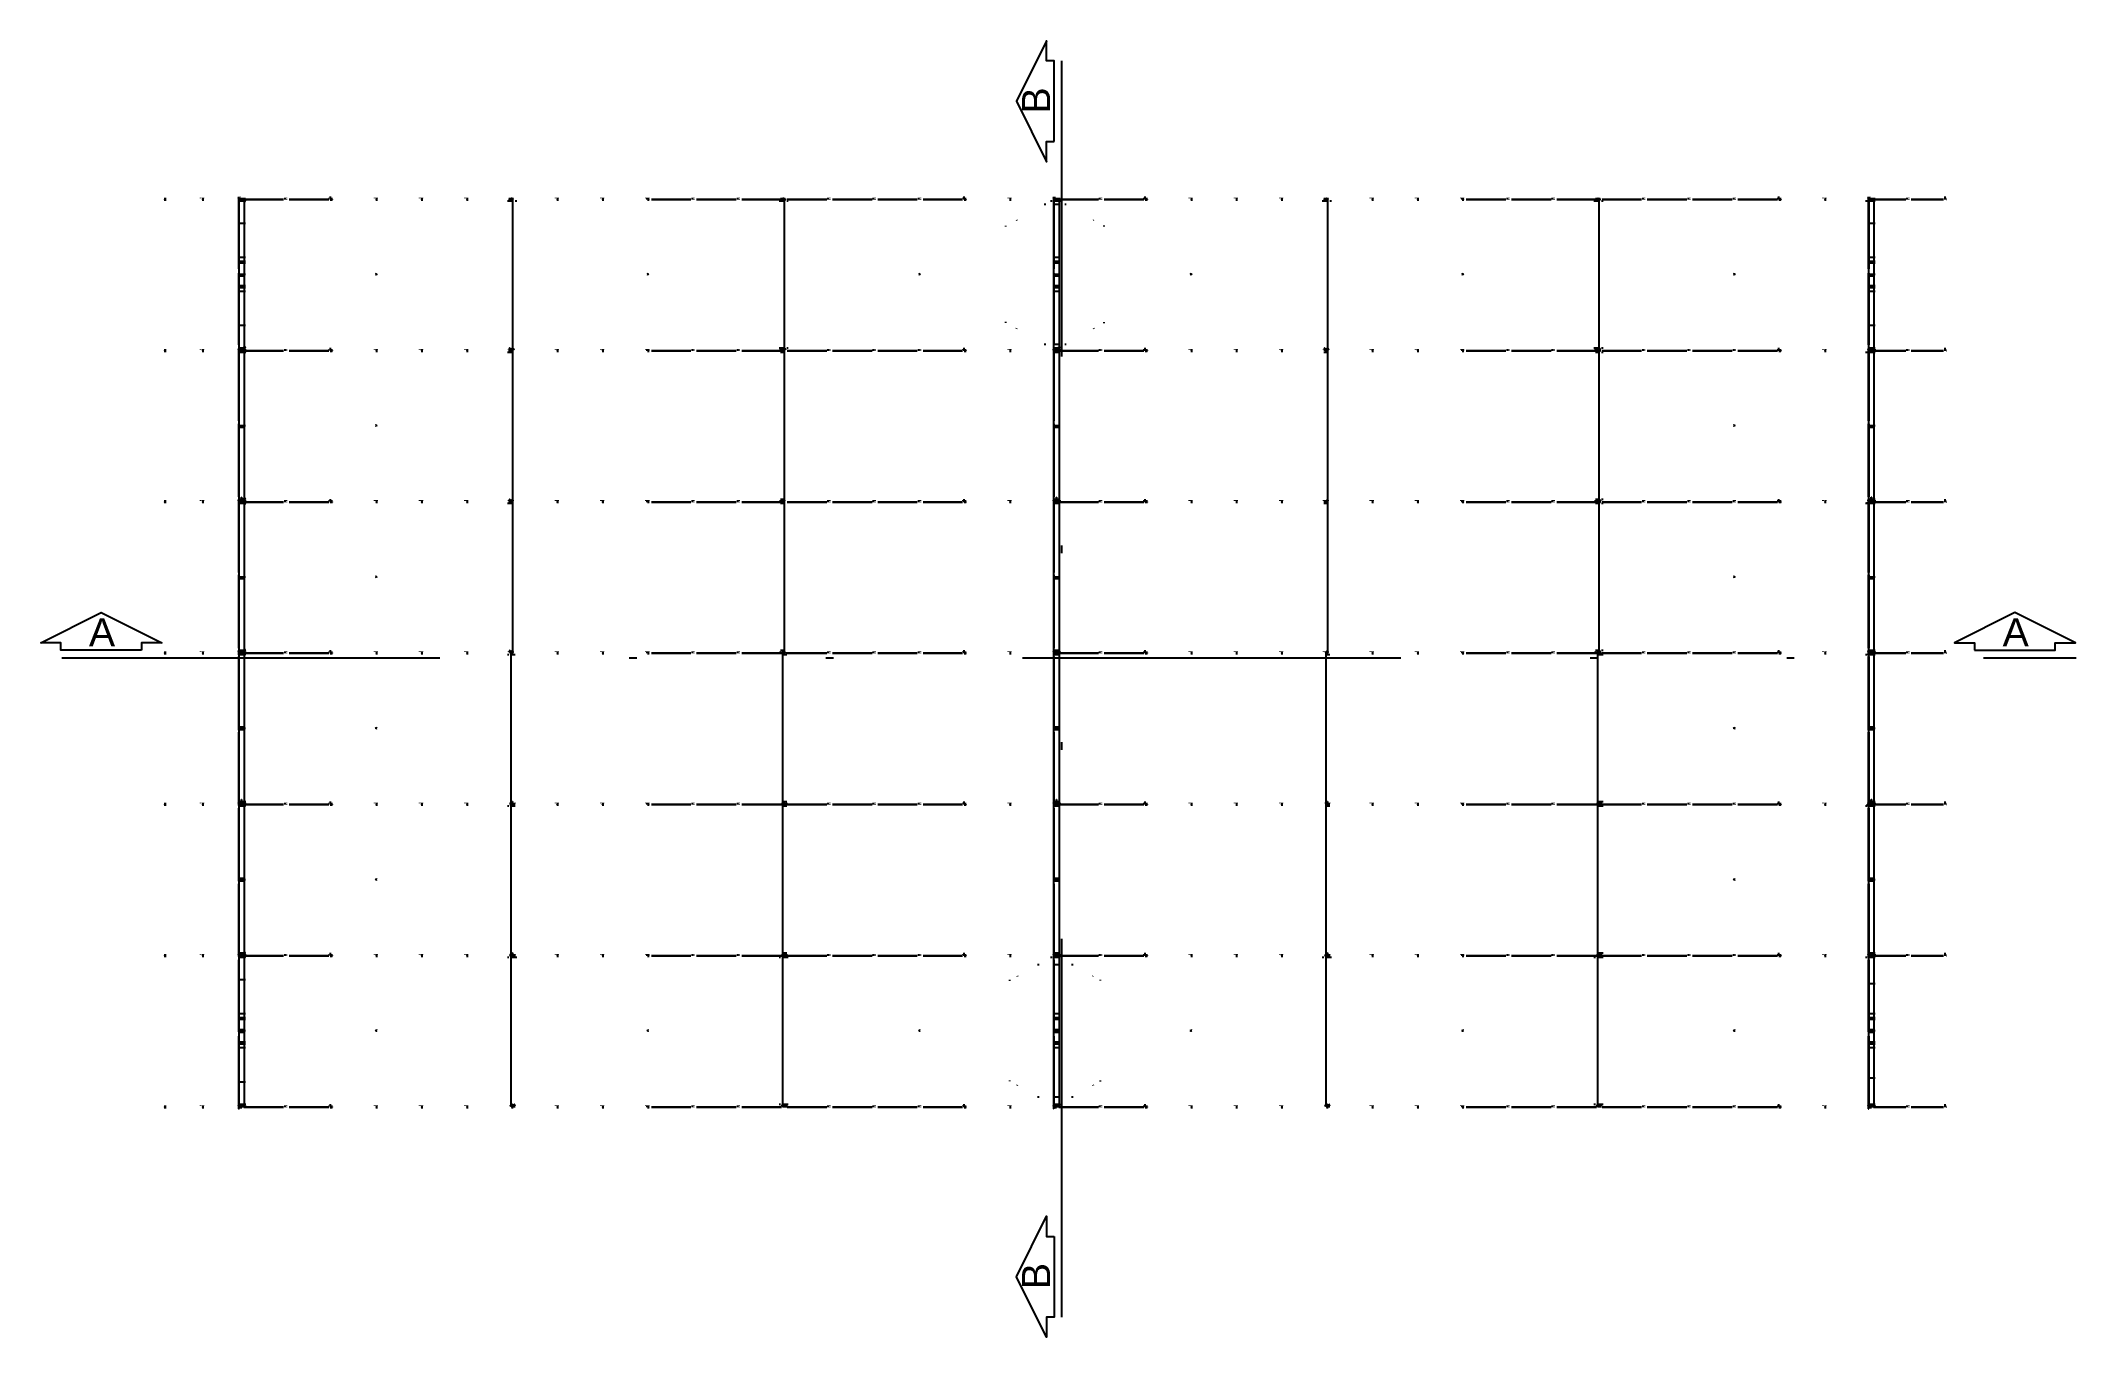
# Model space of a CAD drawing. Header units: inches. Extents: x -37 to 842, y -205 to 94.
# Drawn here: x 3.86 to 30.77, y -165.51 to -148.37 of the extents above; entities that cross this region are included whole.
import ezdxf

# ---------------------------------------------------------------- set-up
doc = ezdxf.new("R2010")
doc.units = ezdxf.units.IN
doc.header["$MEASUREMENT"] = 0
doc.linetypes.add('DIVIDE', pattern=[1.25, 0.5, -0.25, 0, -0.25, 0, -0.25])
doc.linetypes.add('HIDDEN', pattern=[19.05, 12.7, -6.35])
for name, color, linetype in [('LCL-LINHACORTE', 171, 'DIVIDE'), ('LCL-TEXTO2', 171, 'Continuous'), ('Planta_coberta-HID', 7, 'HIDDEN')]:
    doc.layers.add(name, color=color, linetype=linetype)
doc.styles.add('Arial', font='arial.ttf')

msp = doc.modelspace()

# ---------------------------------------------------------------- texts
at = {"layer": 'LCL-TEXTO2', "char_height": 0.3718, "attachment_point": 1, "rotation": 90, "style": 'Arial'}
for insert in [(16.8329, -149.3338), (16.8329, -164.8765)]:
    msp.add_mtext('B', dxfattribs=dict(at, insert=insert))
at = {"layer": 'LCL-TEXTO2', "char_height": 0.3718, "attachment_point": 1, "style": 'Arial'}
for insert in [(4.4996, -156.0059), (29.7932, -156.0059)]:
    msp.add_mtext('A', dxfattribs=dict(at, insert=insert))

# ---------------------------------------------------------------- linework, layer by layer
at = {"layer": 'LCL-LINHACORTE', "ltscale": 10}
for p, q in [((17.3576, -165.2456), (17.3576, -148.6351)), ((4.1401, -156.5306), (30.7672, -156.5306))]:
    msp.add_line(p, q, dxfattribs=at)
at = {"layer": 'LCL-LINHACORTE', "linetype": 'ByBlock'}
for points in [[(17.2576, -149.7041), (17.2576, -148.6374), (17.1576, -148.6374), (17.1576, -148.3707), (16.7576, -149.1707), (17.1576, -149.9707), (17.1576, -149.7041), (17.2576, -149.7041)], [(5.196, -156.4306), (4.1293, -156.4306), (4.1293, -156.3306), (3.8627, -156.3306), (4.6627, -155.9306), (5.4627, -156.3306), (5.196, -156.3306), (5.196, -156.4306)], [(29.423, -156.4306), (30.4897, -156.4306), (30.4897, -156.3306), (30.7563, -156.3306), (29.9563, -155.9306), (29.1563, -156.3306), (29.423, -156.3306), (29.423, -156.4306)], [(17.2576, -164.18), (17.2576, -165.2467), (17.1576, -165.2467), (17.1576, -165.5134), (16.7576, -164.7134), (17.1576, -163.9134), (17.1576, -164.18), (17.2576, -164.18)]]:
    msp.add_lwpolyline(points, dxfattribs=at)
at = {"layer": 'Planta_coberta-HID'}
for p, q in [((5.5023, -150.4703), (5.5023, -150.4653)), ((5.5074, -150.4871), (5.5074, -150.4521)), ((5.5089, -150.4521), (5.5089, -150.4471)), ((5.5112, -150.4871), (5.5112, -150.4471)), ((5.5139, -150.4521), (5.5139, -150.4471)), ((5.9805, -150.4521), (5.9805, -150.4471)), ((6.0074, -150.4703), (6.0074, -150.4653)), ((6.0089, -150.4521), (6.0089, -150.4471)), ((6.0112, -150.4871), (6.0112, -150.4471)), ((6.0139, -150.4521), (6.0139, -150.4471)), ((6.4781, -150.4521), (6.4781, -150.4471)), ((6.4781, -150.4587), (6.4841, -150.4587)), ((6.4781, -150.4685), (6.4841, -150.4685)), ((6.4781, -150.4871), (6.5023, -150.4871)), ((6.4781, -150.5245), (6.4841, -150.5245)), ((6.4805, -150.4521), (6.4805, -150.4471)), ((6.4818, -151.386), (6.4818, -150.4345)), ((6.4818, -150.471), (6.5568, -150.471)), ((6.4841, -150.4521), (6.4841, -150.4471)), ((6.4841, -150.456), (6.4841, -150.4551)), ((6.4841, -150.456), (6.5681, -150.456)), ((6.4841, -152.456), (6.4841, -150.456)), ((6.4841, -150.4587), (6.5681, -150.4587)), ((6.4878, -150.4405), (6.4878, -150.4345)), ((6.4878, -151.386), (6.4878, -150.4471)), ((6.4878, -150.4674), (6.5568, -150.4674)), ((6.4941, -150.4405), (6.4941, -150.4345)), ((6.4941, -150.4703), (6.4941, -150.4471)), ((6.4941, -150.4703), (6.5224, -150.4703)), ((6.4976, -150.4405), (6.4976, -150.4345)), ((6.4976, -150.4521), (6.4976, -150.4471)), ((6.4976, -150.4653), (6.4976, -150.4551)), ((6.4976, -150.4653), (6.5224, -150.4653)), ((6.4999, -150.4629), (6.4998, -150.463)), ((6.4998, -150.463), (6.4999, -150.4631)), ((6.4998, -150.463), (6.5681, -150.5011)), ((6.5, -150.4625), (6.4999, -150.4627)), ((6.4999, -150.4627), (6.4999, -150.4629)), ((6.4999, -150.4627), (6.5681, -150.5007)), ((6.4999, -150.4629), (6.5681, -150.5009)), ((6.4999, -150.4631), (6.5, -150.463)), ((6.4999, -150.4631), (6.4999, -150.4631)), ((6.4999, -150.4631), (6.5681, -150.5011)), ((6.5001, -150.4622), (6.5, -150.4625)), ((6.5, -150.4625), (6.5681, -150.5004)), ((6.5, -150.463), (6.5001, -150.4629)), ((6.5003, -150.4618), (6.5001, -150.4622)), ((6.5001, -150.4622), (6.5681, -150.5)), ((6.5001, -150.4629), (6.5003, -150.4626)), ((6.5005, -150.4614), (6.5003, -150.4618)), ((6.5003, -150.4618), (6.5681, -150.4996)), ((6.5003, -150.4626), (6.5005, -150.4624)), ((6.5007, -150.4609), (6.5005, -150.4614)), ((6.5005, -150.4614), (6.5681, -150.499)), ((6.5005, -150.4624), (6.5007, -150.462)), ((6.501, -150.4604), (6.5007, -150.4609)), ((6.5007, -150.4609), (6.5681, -150.4985)), ((6.5007, -150.462), (6.501, -150.4616)), ((6.5012, -150.4599), (6.501, -150.4604)), ((6.501, -150.4604), (6.5681, -150.4978)), ((6.501, -150.4616), (6.5013, -150.4612)), ((6.5015, -150.4594), (6.5012, -150.4599)), ((6.5012, -150.4599), (6.5681, -150.4972)), ((6.5013, -150.4612), (6.5015, -150.4607)), ((6.5018, -150.4588), (6.5015, -150.4594)), ((6.5015, -150.4594), (6.5681, -150.4965)), ((6.5015, -150.4607), (6.5018, -150.4602)), ((6.5021, -150.4583), (6.5018, -150.4588)), ((6.5018, -150.4588), (6.5681, -150.4957)), ((6.5018, -150.4602), (6.5021, -150.4597)), ((6.5024, -150.4577), (6.5021, -150.4583)), ((6.5021, -150.4583), (6.5681, -150.495)), ((6.5021, -150.4597), (6.5025, -150.4592)), ((6.5023, -150.4871), (6.5023, -150.4551)), ((6.5023, -150.4871), (6.5023, -150.4551)), ((6.5023, -150.4871), (6.5054, -150.4871)), ((6.5027, -150.4572), (6.5024, -150.4577)), ((6.5024, -150.4577), (6.5681, -150.4943)), ((6.5025, -150.4592), (6.5028, -150.4586)), ((6.503, -150.4567), (6.5027, -150.4572)), ((6.5027, -150.4572), (6.5681, -150.4936)), ((6.5028, -150.4586), (6.5031, -150.4581)), ((6.5033, -150.4562), (6.503, -150.4567)), ((6.503, -150.4567), (6.5681, -150.4929)), ((6.5031, -150.4581), (6.5033, -150.4575)), ((6.5036, -150.4558), (6.5033, -150.4562)), ((6.5033, -150.4562), (6.5681, -150.4923)), ((6.5033, -150.4575), (6.5036, -150.457)), ((6.5038, -150.4554), (6.5036, -150.4558)), ((6.5036, -150.4558), (6.5681, -150.4917)), ((6.5036, -150.457), (6.5039, -150.4565)), ((6.504, -150.4551), (6.5038, -150.4554)), ((6.5038, -150.4554), (6.5681, -150.4912)), ((6.5039, -150.4565), (6.5041, -150.4561)), ((6.5041, -150.4561), (6.5043, -150.4557)), ((6.5042, -150.4551), (6.5681, -150.4908)), ((6.5043, -150.4557), (6.5044, -150.4553)), ((6.5044, -150.4553), (6.5046, -150.455)), ((6.5046, -150.455), (6.5047, -150.4547)), ((6.5047, -150.4544), (6.5047, -150.4544)), ((6.5047, -150.4545), (6.5047, -150.4544)), ((6.5047, -150.4547), (6.5047, -150.4545)), ((6.5048, -150.4551), (6.5681, -150.4904)), ((6.5054, -150.4551), (6.5681, -150.4901)), ((6.5054, -150.4871), (6.5074, -150.4871)), ((6.5058, -150.4551), (6.5681, -150.4898)), ((6.506, -150.4551), (6.5681, -150.4897)), ((6.5061, -150.4551), (6.5681, -150.4897)), ((6.5074, -150.4871), (6.5074, -150.4551)), ((6.5074, -150.4871), (6.5102, -150.4871)), ((6.5102, -150.4871), (6.5681, -150.4871)), ((6.5112, -150.4871), (6.5112, -150.4471)), ((6.5224, -150.4653), (7.0722, -150.4653)), ((6.5224, -150.4703), (6.5224, -150.4653)), ((6.5224, -150.4703), (7.0722, -150.4703)), ((6.5568, -151.4674), (6.5568, -150.4674)), ((7.0924, -150.4703), (7.0924, -150.4471)), ((7.0959, -150.4521), (7.0959, -150.4471)), ((7.1072, -150.4521), (7.1072, -150.4471)), ((7.1122, -150.4521), (7.1122, -150.4471)), ((7.1122, -150.4703), (7.1122, -150.4653)), ((7.1473, -150.4653), (7.6706, -150.4653)), ((7.1473, -150.4703), (7.6706, -150.4703)), ((7.6788, -150.4521), (7.6788, -150.4471)), ((7.6907, -150.4703), (7.6907, -150.4303)), ((7.6943, -150.4653), (7.6943, -150.4471)), ((7.7036, -150.4871), (7.7036, -150.4521)), ((7.7056, -150.4521), (7.7056, -150.4471)), ((7.7056, -150.4653), (7.7191, -150.4653)), ((7.7072, -150.4871), (7.7072, -150.4471)), ((7.7106, -150.4521), (7.7106, -150.4471)), ((7.7106, -150.4703), (7.7191, -150.4703)), ((7.7191, -150.4703), (7.7191, -150.4653)), ((8.2772, -150.4521), (8.2772, -150.4471)), ((8.302, -150.4703), (8.302, -150.4653)), ((8.3039, -150.4521), (8.3039, -150.4471)), ((8.3055, -150.4871), (8.3055, -150.4471)), ((8.3089, -150.4521), (8.3089, -150.4471)), ((8.8755, -150.4521), (8.8755, -150.4471)), ((8.9003, -150.4703), (8.9003, -150.4653)), ((8.9022, -150.4521), (8.9022, -150.4471)), ((8.9038, -150.4871), (8.9038, -150.4471)), ((8.9072, -150.4521), (8.9072, -150.4471)), ((9.4738, -150.4521), (9.4738, -150.4471)), ((9.4986, -150.4703), (9.4986, -150.4653)), ((9.5006, -150.4521), (9.5006, -150.4471)), ((9.5022, -150.4871), (9.5022, -150.4471)), ((9.5056, -150.4521), (9.5056, -150.4471)), ((10.031, -150.4871), (10.0516, -150.4871)), ((10.0859, -150.4565), (10.052, -150.4755)), ((10.086, -150.4565), (10.052, -150.4755)), ((10.0862, -150.4565), (10.052, -150.4756)), ((10.0866, -150.4565), (10.052, -150.4759)), ((10.0872, -150.4565), (10.052, -150.4762)), ((10.0879, -150.4565), (10.052, -150.4765)), ((10.0887, -150.4565), (10.052, -150.477)), ((10.0897, -150.4565), (10.052, -150.4775)), ((10.0907, -150.4565), (10.052, -150.4781)), ((10.0915, -150.4567), (10.052, -150.4787)), ((10.052, -150.4571), (10.103, -150.4571)), ((10.0918, -150.4572), (10.052, -150.4794)), ((10.0921, -150.4577), (10.052, -150.4801)), ((10.0925, -150.4583), (10.052, -150.4808)), ((10.0928, -150.4588), (10.052, -150.4815)), ((10.0931, -150.4594), (10.052, -150.4822)), ((10.0933, -150.4599), (10.052, -150.4829)), ((10.0936, -150.4604), (10.052, -150.4836)), ((10.0939, -150.4609), (10.052, -150.4842)), ((10.0941, -150.4614), (10.052, -150.4848)), ((10.0943, -150.4618), (10.052, -150.4853)), ((10.0944, -150.4622), (10.052, -150.4858)), ((10.0946, -150.4625), (10.052, -150.4862)), ((10.0947, -150.4627), (10.052, -150.4865)), ((10.0947, -150.4629), (10.052, -150.4867)), ((10.0947, -150.463), (10.052, -150.4869)), ((10.0947, -150.4631), (10.052, -150.4869)), ((10.052, -150.4871), (10.0923, -150.4871)), ((10.0639, -150.4703), (10.0639, -150.4653)), ((10.0639, -150.4653), (10.0989, -150.4653)), ((10.0639, -150.4703), (10.1039, -150.4703)), ((10.0722, -150.4521), (10.0722, -150.4471)), ((10.0898, -150.4544), (10.0899, -150.4545)), ((10.0899, -150.4544), (10.0898, -150.4544)), ((10.0899, -150.4629), (10.0898, -150.463)), ((10.0898, -150.463), (10.0899, -150.4631)), ((10.0898, -150.463), (10.107, -150.4726)), ((10.0899, -150.4545), (10.0899, -150.4547)), ((10.0899, -150.4547), (10.09, -150.455)), ((10.09, -150.4625), (10.0899, -150.4627)), ((10.0899, -150.4627), (10.0899, -150.4629)), ((10.0899, -150.4627), (10.107, -150.4722)), ((10.0899, -150.4629), (10.107, -150.4725)), ((10.0899, -150.4631), (10.09, -150.463)), ((10.0899, -150.4631), (10.0899, -150.4631)), ((10.0899, -150.4631), (10.107, -150.4726)), ((10.09, -150.455), (10.0901, -150.4553)), ((10.0901, -150.4622), (10.09, -150.4625)), ((10.09, -150.4625), (10.107, -150.4719)), ((10.09, -150.463), (10.0901, -150.4629)), ((10.0901, -150.4553), (10.0903, -150.4557)), ((10.0903, -150.4618), (10.0901, -150.4622)), ((10.0901, -150.4622), (10.107, -150.4715)), ((10.0901, -150.4629), (10.0903, -150.4626)), ((10.0903, -150.4557), (10.0905, -150.4561)), ((10.0905, -150.4614), (10.0903, -150.4618)), ((10.0903, -150.4618), (10.107, -150.4711)), ((10.0903, -150.4626), (10.0905, -150.4624)), ((10.0905, -150.4561), (10.0907, -150.4565)), ((10.0907, -150.4609), (10.0905, -150.4614)), ((10.0905, -150.4614), (10.107, -150.4706)), ((10.0905, -150.4624), (10.0907, -150.462)), ((10.0907, -150.4565), (10.091, -150.457)), ((10.091, -150.4604), (10.0907, -150.4609)), ((10.0907, -150.4609), (10.107, -150.47)), ((10.0907, -150.462), (10.091, -150.4616)), ((10.091, -150.457), (10.0912, -150.4575)), ((10.0912, -150.4599), (10.091, -150.4604)), ((10.091, -150.4604), (10.107, -150.4694)), ((10.091, -150.4616), (10.0913, -150.4612)), ((10.0912, -150.4575), (10.0915, -150.4581)), ((10.0915, -150.4594), (10.0912, -150.4599)), ((10.0912, -150.4599), (10.107, -150.4687)), ((10.0913, -150.4612), (10.0915, -150.4607)), ((10.0915, -150.4567), (10.0914, -150.4565)), ((10.0918, -150.4572), (10.0915, -150.4567)), ((10.0915, -150.4581), (10.0918, -150.4586)), ((10.0918, -150.4588), (10.0915, -150.4594)), ((10.0915, -150.4594), (10.107, -150.468)), ((10.0915, -150.4607), (10.0918, -150.4602)), ((10.0921, -150.4577), (10.0918, -150.4572)), ((10.0921, -150.4583), (10.0918, -150.4588)), ((10.0918, -150.4586), (10.0921, -150.4592)), ((10.0918, -150.4588), (10.107, -150.4673)), ((10.0918, -150.4602), (10.0921, -150.4597)), ((10.0924, -150.4577), (10.0921, -150.4583)), ((10.0925, -150.4583), (10.0921, -150.4577)), ((10.0921, -150.4583), (10.107, -150.4666)), ((10.0921, -150.4597), (10.0925, -150.4592)), ((10.0921, -150.4592), (10.0924, -150.4597)), ((10.0923, -150.4871), (10.0923, -150.4565)), ((10.0923, -150.4871), (10.0923, -150.4565)), ((10.0923, -150.4871), (10.095, -150.4871)), ((10.0927, -150.4572), (10.0924, -150.4577)), ((10.0924, -150.4577), (10.107, -150.4658)), ((10.0924, -150.4597), (10.0927, -150.4602)), ((10.0928, -150.4588), (10.0925, -150.4583)), ((10.0925, -150.4592), (10.0928, -150.4586)), ((10.093, -150.4567), (10.0927, -150.4572)), ((10.0927, -150.4572), (10.107, -150.4651)), ((10.0927, -150.4602), (10.093, -150.4607)), ((10.0928, -150.4586), (10.0931, -150.4581)), ((10.0931, -150.4594), (10.0928, -150.4588)), ((10.0931, -150.4565), (10.093, -150.4567)), ((10.093, -150.4567), (10.107, -150.4645)), ((10.093, -150.4607), (10.0933, -150.4612)), ((10.0931, -150.4581), (10.0933, -150.4575)), ((10.0933, -150.4599), (10.0931, -150.4594)), ((10.0933, -150.4575), (10.0936, -150.457)), ((10.0936, -150.4604), (10.0933, -150.4599)), ((10.0933, -150.4612), (10.0936, -150.4616)), ((10.0936, -150.457), (10.0939, -150.4565)), ((10.0939, -150.4609), (10.0936, -150.4604)), ((10.0936, -150.4616), (10.0938, -150.462)), ((10.0938, -150.462), (10.0941, -150.4624)), ((10.0939, -150.4565), (10.0941, -150.4561)), ((10.0939, -150.4565), (10.107, -150.4638)), ((10.0941, -150.4614), (10.0939, -150.4609)), ((10.0941, -150.4561), (10.0943, -150.4557)), ((10.0943, -150.4618), (10.0941, -150.4614)), ((10.0941, -150.4624), (10.0943, -150.4626)), ((10.0943, -150.4557), (10.0944, -150.4553)), ((10.0944, -150.4622), (10.0943, -150.4618)), ((10.0943, -150.4626), (10.0944, -150.4629)), ((10.0944, -150.4553), (10.0946, -150.455)), ((10.0946, -150.4625), (10.0944, -150.4622)), ((10.0944, -150.4629), (10.0946, -150.463)), ((10.0946, -150.455), (10.0947, -150.4547)), ((10.0947, -150.4627), (10.0946, -150.4625)), ((10.0946, -150.463), (10.0947, -150.4631)), ((10.0947, -150.4544), (10.0947, -150.4544)), ((10.0947, -150.4545), (10.0947, -150.4544)), ((10.0947, -150.4547), (10.0947, -150.4545)), ((10.0947, -150.4629), (10.0947, -150.4627)), ((10.0947, -150.463), (10.0947, -150.4629)), ((10.0947, -150.4631), (10.0947, -150.463)), ((10.0947, -150.4631), (10.0947, -150.4631)), ((10.0949, -150.4565), (10.107, -150.4633)), ((10.095, -150.4871), (10.097, -150.4871)), ((10.0959, -150.4565), (10.107, -150.4627)), ((10.0967, -150.4565), (10.107, -150.4623)), ((10.097, -150.4871), (10.097, -150.4556)), ((10.097, -150.4871), (10.0989, -150.4871)), ((10.0974, -150.4565), (10.107, -150.4619)), ((10.0979, -150.4565), (10.107, -150.4616)), ((10.0983, -150.4565), (10.107, -150.4614)), ((10.0986, -150.4565), (10.107, -150.4612)), ((10.0986, -150.4565), (10.107, -150.4612)), ((10.0989, -150.4521), (10.0989, -150.4471)), ((10.0989, -150.4653), (10.0989, -150.4565)), ((10.0989, -150.4871), (10.107, -150.4871)), ((10.1005, -150.4871), (10.1005, -150.4471)), ((10.103, -152.4571), (10.103, -150.4571)), ((10.103, -150.4647), (10.107, -150.4647)), ((10.1039, -150.4521), (10.1039, -150.4471)), ((10.1039, -150.4703), (10.1039, -150.4565)), ((10.133, -150.4871), (10.1535, -150.4871)), ((10.6705, -150.4521), (10.6705, -150.4471)), ((10.6953, -150.4703), (10.6953, -150.4653)), ((10.6972, -150.4521), (10.6972, -150.4471)), ((10.6988, -150.4871), (10.6988, -150.4471)), ((10.7022, -150.4521), (10.7022, -150.4471)), ((11.2688, -150.4521), (11.2688, -150.4471)), ((11.2936, -150.4703), (11.2936, -150.4653)), ((11.2956, -150.4521), (11.2956, -150.4471)), ((11.2972, -150.4871), (11.2972, -150.4471)), ((11.3006, -150.4521), (11.3006, -150.4471)), ((11.8672, -150.4521), (11.8672, -150.4471)), ((11.8791, -150.4703), (11.8791, -150.4471)), ((11.8826, -150.4521), (11.8826, -150.4471)), ((11.892, -150.4703), (11.892, -150.4653)), ((11.8939, -150.4521), (11.8939, -150.4471)), ((11.8955, -150.4871), (11.8955, -150.4471)), ((11.8989, -150.4521), (11.8989, -150.4471)), ((11.8989, -150.4703), (11.8989, -150.4653)), ((11.934, -150.4653), (12.4572, -150.4653)), ((11.934, -150.4703), (12.4572, -150.4703)), ((12.4774, -150.4703), (12.4774, -150.4471)), ((12.4809, -150.4521), (12.4809, -150.4471)), ((12.4922, -150.4521), (12.4922, -150.4471)), ((12.4972, -150.4521), (12.4972, -150.4471)), ((12.4972, -150.4703), (12.4972, -150.4653)), ((12.5323, -150.4653), (13.0556, -150.4653)), ((12.5323, -150.4703), (13.0556, -150.4703)), ((13.0757, -150.4703), (13.0757, -150.4471)), ((13.0793, -150.4521), (13.0793, -150.4471)), ((13.0906, -150.4521), (13.0906, -150.4471)), ((13.0956, -150.4521), (13.0956, -150.4471)), ((13.0956, -150.4703), (13.0956, -150.4653)), ((13.1306, -150.4653), (13.6539, -150.4653)), ((13.1306, -150.4703), (13.6539, -150.4703)), ((13.621, -150.4871), (13.6416, -150.4871)), ((13.6759, -150.4565), (13.642, -150.4755)), ((13.676, -150.4565), (13.642, -150.4755)), ((13.6762, -150.4565), (13.642, -150.4756)), ((13.6766, -150.4565), (13.642, -150.4759)), ((13.6772, -150.4565), (13.642, -150.4762)), ((13.6779, -150.4565), (13.642, -150.4765)), ((13.6787, -150.4565), (13.642, -150.477)), ((13.6797, -150.4565), (13.642, -150.4775)), ((13.6807, -150.4565), (13.642, -150.4781)), ((13.6815, -150.4567), (13.642, -150.4787)), ((13.642, -150.4571), (13.693, -150.4571)), ((13.6818, -150.4572), (13.642, -150.4794)), ((13.6821, -150.4577), (13.642, -150.4801)), ((13.6825, -150.4583), (13.642, -150.4808)), ((13.6828, -150.4588), (13.642, -150.4815)), ((13.6831, -150.4594), (13.642, -150.4822)), ((13.6833, -150.4599), (13.642, -150.4829)), ((13.6836, -150.4604), (13.642, -150.4836)), ((13.6839, -150.4609), (13.642, -150.4842)), ((13.6841, -150.4614), (13.642, -150.4848)), ((13.6843, -150.4618), (13.642, -150.4853)), ((13.6844, -150.4622), (13.642, -150.4858)), ((13.6846, -150.4625), (13.642, -150.4862)), ((13.6847, -150.4627), (13.642, -150.4865)), ((13.6847, -150.4629), (13.642, -150.4867)), ((13.6847, -150.463), (13.642, -150.4869)), ((13.6847, -150.4631), (13.642, -150.4869)), ((13.642, -150.4871), (13.6823, -150.4871)), ((13.6539, -150.4703), (13.6539, -150.4653)), ((13.6539, -150.4653), (13.6823, -150.4653)), ((13.6539, -150.4703), (13.6823, -150.4703)), ((13.6741, -150.4703), (13.6741, -150.4471)), ((13.6776, -150.4521), (13.6776, -150.4471)), ((13.6776, -150.4653), (13.6776, -150.4556)), ((13.6798, -150.4544), (13.6799, -150.4545)), ((13.6799, -150.4544), (13.6798, -150.4544)), ((13.6799, -150.4629), (13.6798, -150.463)), ((13.6798, -150.463), (13.6799, -150.4631)), ((13.6798, -150.463), (13.697, -150.4726)), ((13.6799, -150.4545), (13.6799, -150.4547)), ((13.6799, -150.4547), (13.68, -150.455)), ((13.68, -150.4625), (13.6799, -150.4627)), ((13.6799, -150.4627), (13.6799, -150.4629)), ((13.6799, -150.4627), (13.697, -150.4722)), ((13.6799, -150.4629), (13.697, -150.4725)), ((13.6799, -150.4631), (13.68, -150.463)), ((13.6799, -150.4631), (13.6799, -150.4631)), ((13.6799, -150.4631), (13.697, -150.4726)), ((13.68, -150.455), (13.6801, -150.4553)), ((13.6801, -150.4622), (13.68, -150.4625)), ((13.68, -150.4625), (13.697, -150.4719)), ((13.68, -150.463), (13.6801, -150.4629)), ((13.6801, -150.4553), (13.6803, -150.4557)), ((13.6803, -150.4618), (13.6801, -150.4622)), ((13.6801, -150.4622), (13.697, -150.4715)), ((13.6801, -150.4629), (13.6803, -150.4626)), ((13.6803, -150.4557), (13.6805, -150.4561)), ((13.6805, -150.4614), (13.6803, -150.4618)), ((13.6803, -150.4618), (13.697, -150.4711)), ((13.6803, -150.4626), (13.6805, -150.4624)), ((13.6805, -150.4561), (13.6807, -150.4565)), ((13.6807, -150.4609), (13.6805, -150.4614)), ((13.6805, -150.4614), (13.697, -150.4706)), ((13.6805, -150.4624), (13.6807, -150.462)), ((13.6807, -150.4565), (13.681, -150.457)), ((13.681, -150.4604), (13.6807, -150.4609)), ((13.6807, -150.4609), (13.6976, -150.4703)), ((13.6807, -150.462), (13.681, -150.4616)), ((13.681, -150.457), (13.6812, -150.4575)), ((13.6812, -150.4599), (13.681, -150.4604)), ((13.681, -150.4604), (13.6987, -150.4703)), ((13.681, -150.4616), (13.6813, -150.4612)), ((13.6812, -150.4575), (13.6815, -150.4581)), ((13.6815, -150.4594), (13.6812, -150.4599)), ((13.6812, -150.4599), (13.6999, -150.4703)), ((13.6813, -150.4612), (13.6815, -150.4607)), ((13.6815, -150.4567), (13.6814, -150.4565)), ((13.6818, -150.4572), (13.6815, -150.4567)), ((13.6815, -150.4581), (13.6818, -150.4586)), ((13.6818, -150.4588), (13.6815, -150.4594)), ((13.6815, -150.4594), (13.7012, -150.4703)), ((13.6815, -150.4607), (13.6818, -150.4602)), ((13.6821, -150.4577), (13.6818, -150.4572)), ((13.6821, -150.4583), (13.6818, -150.4588)), ((13.6818, -150.4586), (13.6821, -150.4592)), ((13.6818, -150.4588), (13.7025, -150.4703)), ((13.6818, -150.4602), (13.6821, -150.4597)), ((13.6825, -150.4583), (13.6821, -150.4577)), ((13.6824, -150.4577), (13.6821, -150.4583)), ((13.6821, -150.4583), (13.7038, -150.4703)), ((13.6821, -150.4592), (13.6824, -150.4597)), ((13.6821, -150.4597), (13.6825, -150.4592)), ((13.6823, -150.4871), (13.6823, -150.4565)), ((13.6823, -150.4871), (13.6823, -150.4565)), ((13.6823, -150.4653), (13.697, -150.4653)), ((13.6823, -150.4703), (13.697, -150.4703)), ((13.6823, -150.4871), (13.697, -150.4871)), ((13.6827, -150.4572), (13.6824, -150.4577)), ((13.6824, -150.4577), (13.705, -150.4703)), ((13.6824, -150.4597), (13.6827, -150.4602)), ((13.6828, -150.4588), (13.6825, -150.4583)), ((13.6825, -150.4592), (13.6828, -150.4586)), ((13.683, -150.4567), (13.6827, -150.4572)), ((13.6827, -150.4572), (13.697, -150.4651)), ((13.6827, -150.4602), (13.683, -150.4607)), ((13.6828, -150.4586), (13.6831, -150.4581)), ((13.6831, -150.4594), (13.6828, -150.4588)), ((13.6831, -150.4565), (13.683, -150.4567)), ((13.683, -150.4567), (13.697, -150.4645)), ((13.683, -150.4607), (13.6833, -150.4612)), ((13.6831, -150.4581), (13.6833, -150.4575)), ((13.6833, -150.4599), (13.6831, -150.4594)), ((13.6833, -150.4575), (13.6836, -150.457)), ((13.6836, -150.4604), (13.6833, -150.4599)), ((13.6833, -150.4612), (13.6836, -150.4616)), ((13.6836, -150.457), (13.6839, -150.4565)), ((13.6839, -150.4609), (13.6836, -150.4604)), ((13.6836, -150.4616), (13.6838, -150.462)), ((13.6838, -150.462), (13.6841, -150.4624)), ((13.6839, -150.4565), (13.6841, -150.4561)), ((13.6839, -150.4565), (13.697, -150.4638)), ((13.6841, -150.4614), (13.6839, -150.4609)), ((13.6841, -150.4561), (13.6843, -150.4557)), ((13.6843, -150.4618), (13.6841, -150.4614)), ((13.6841, -150.4624), (13.6843, -150.4626)), ((13.6843, -150.4557), (13.6844, -150.4553)), ((13.6844, -150.4622), (13.6843, -150.4618)), ((13.6843, -150.4626), (13.6844, -150.4629)), ((13.6844, -150.4553), (13.6846, -150.455)), ((13.6846, -150.4625), (13.6844, -150.4622)), ((13.6844, -150.4629), (13.6846, -150.463)), ((13.6846, -150.455), (13.6847, -150.4547)), ((13.6847, -150.4627), (13.6846, -150.4625)), ((13.6846, -150.463), (13.6847, -150.4631)), ((13.6847, -150.4544), (13.6847, -150.4544)), ((13.6847, -150.4545), (13.6847, -150.4544)), ((13.6847, -150.4547), (13.6847, -150.4545)), ((13.6847, -150.4629), (13.6847, -150.4627)), ((13.6847, -150.463), (13.6847, -150.4629)), ((13.6847, -150.4631), (13.6847, -150.463)), ((13.6847, -150.4631), (13.6847, -150.4631)), ((13.6849, -150.4565), (13.697, -150.4633)), ((13.6859, -150.4565), (13.697, -150.4627)), ((13.6867, -150.4565), (13.697, -150.4623)), ((13.6874, -150.4565), (13.697, -150.4619)), ((13.6879, -150.4565), (13.697, -150.4616)), ((13.6883, -150.4565), (13.697, -150.4614)), ((13.6886, -150.4565), (13.697, -150.4612)), ((13.6886, -150.4565), (13.697, -150.4612)), ((13.6889, -150.4521), (13.6889, -150.4471)), ((13.6889, -150.4653), (13.6889, -150.4565)), ((13.693, -152.4571), (13.693, -150.4571)), ((13.693, -150.4647), (13.697, -150.4647)), ((13.6939, -150.4521), (13.6939, -150.4471)), ((13.6939, -150.4703), (13.6939, -150.4565)), ((13.6973, -150.4653), (13.7063, -150.4703)), ((13.6985, -150.4653), (13.7075, -150.4703)), ((13.6996, -150.4653), (13.7086, -150.4703)), ((13.7007, -150.4653), (13.7097, -150.4703)), ((13.7016, -150.4653), (13.7106, -150.4703)), ((13.7024, -150.4653), (13.7114, -150.4703)), ((13.7031, -150.4653), (13.7121, -150.4703)), ((13.7037, -150.4653), (13.7127, -150.4703)), ((13.7041, -150.4653), (13.7131, -150.4703)), ((13.7043, -150.4653), (13.7133, -150.4703)), ((13.7044, -150.4653), (13.7134, -150.4703)), ((13.723, -150.4871), (13.7435, -150.4871)), ((13.729, -150.4653), (14.2522, -150.4653)), ((13.729, -150.4703), (14.2522, -150.4703)), ((14.2724, -150.4703), (14.2724, -150.4471)), ((14.2759, -150.4521), (14.2759, -150.4471)), ((14.2872, -150.4521), (14.2872, -150.4471)), ((14.2922, -150.4521), (14.2922, -150.4471)), ((14.2922, -150.4703), (14.2922, -150.4653)), ((14.3273, -150.4653), (14.8506, -150.4653)), ((14.3273, -150.4703), (14.8506, -150.4703)), ((14.8707, -150.4703), (14.8707, -150.4471)), ((14.8743, -150.4521), (14.8743, -150.4471)), ((14.8856, -150.4521), (14.8856, -150.4471)), ((14.8906, -150.4521), (14.8906, -150.4471)), ((14.8906, -150.4703), (14.8906, -150.4653)), ((14.9256, -150.4653), (15.4489, -150.4653)), ((14.9256, -150.4703), (15.4489, -150.4703)), ((15.4691, -150.4703), (15.4691, -150.4471)), ((15.4726, -150.4521), (15.4726, -150.4471)), ((15.4839, -150.4521), (15.4839, -150.4471)), ((15.4889, -150.4521), (15.4889, -150.4471)), ((15.4889, -150.4703), (15.4889, -150.4653)), ((15.524, -150.4653), (16.0472, -150.4653)), ((15.524, -150.4703), (16.0472, -150.4703)), ((16.0555, -150.4521), (16.0555, -150.4471)), ((16.0674, -150.4703), (16.0674, -150.4303)), ((16.0709, -150.4653), (16.0709, -150.4471)), ((16.0803, -150.4871), (16.0803, -150.4521)), ((16.0822, -150.4521), (16.0822, -150.4471)), ((16.0822, -150.4653), (16.0957, -150.4653)), ((16.0838, -150.4871), (16.0838, -150.4471)), ((16.0872, -150.4521), (16.0872, -150.4471)), ((16.0872, -150.4703), (16.0957, -150.4703)), ((16.0957, -150.4703), (16.0957, -150.4653)), ((16.6538, -150.4521), (16.6538, -150.4471)), ((16.6786, -150.4703), (16.6786, -150.4653)), ((16.6806, -150.4521), (16.6806, -150.4471)), ((16.6822, -150.4871), (16.6822, -150.4471)), ((16.6856, -150.4521), (16.6856, -150.4471)), ((17.1274, -150.5337), (17.1479, -150.5337)), ((17.1274, -150.5337), (17.1479, -150.5337)), ((17.211, -150.4871), (17.2316, -150.4871)), ((17.2481, -150.4521), (17.2481, -150.4471)), ((17.2685, -150.4551), (17.2481, -150.4665)), ((17.2685, -150.4551), (17.2481, -150.4665)), ((17.2688, -150.4551), (17.2481, -150.4667)), ((17.2692, -150.4551), (17.2481, -150.4669)), ((17.2697, -150.4551), (17.2481, -150.4672)), ((17.2704, -150.4551), (17.2481, -150.4676)), ((17.2707, -150.4554), (17.2481, -150.468)), ((17.271, -150.4558), (17.2481, -150.4686)), ((17.2713, -150.4562), (17.2481, -150.4691)), ((17.2715, -150.4567), (17.2481, -150.4698)), ((17.2718, -150.4572), (17.2481, -150.4704)), ((17.2721, -150.4577), (17.2481, -150.4711)), ((17.2725, -150.4583), (17.2481, -150.4718)), ((17.2481, -150.4587), (17.2541, -150.4587)), ((17.2728, -150.4588), (17.2481, -150.4726)), ((17.2731, -150.4594), (17.2481, -150.4733)), ((17.2733, -150.4599), (17.2481, -150.474)), ((17.2736, -150.4604), (17.2481, -150.4746)), ((17.2739, -150.4609), (17.2481, -150.4753)), ((17.2741, -150.4614), (17.2481, -150.4759)), ((17.2743, -150.4618), (17.2481, -150.4764)), ((17.2744, -150.4622), (17.2481, -150.4768)), ((17.2746, -150.4625), (17.2481, -150.4772)), ((17.2747, -150.4627), (17.2481, -150.4775)), ((17.2747, -150.4629), (17.2481, -150.4778)), ((17.2747, -150.463), (17.2481, -150.4779)), ((17.2747, -150.4631), (17.2481, -150.4779)), ((17.2481, -150.4685), (17.2541, -150.4685)), ((17.2481, -150.4871), (17.2723, -150.4871)), ((17.2481, -150.5245), (17.2541, -150.5245)), ((17.2481, -150.5337), (17.3381, -150.5337)), ((17.2481, -150.5337), (17.3381, -150.5337)), ((17.2518, -151.386), (17.2518, -150.4345)), ((17.2518, -150.471), (17.3268, -150.471)), ((17.2522, -150.4521), (17.2522, -150.4471)), ((17.2541, -150.4521), (17.2541, -150.4471)), ((17.2541, -150.456), (17.2541, -150.4551)), ((17.2541, -150.456), (17.3381, -150.456)), ((17.2541, -152.456), (17.2541, -150.456)), ((17.2541, -150.4587), (17.3381, -150.4587)), ((17.2578, -150.4405), (17.2578, -150.4345)), ((17.2578, -151.386), (17.2578, -150.4471)), ((17.2578, -150.4674), (17.3268, -150.4674)), ((17.2641, -150.4405), (17.2641, -150.4345)), ((17.2641, -150.4703), (17.2641, -150.4471)), ((17.2641, -150.4703), (17.2924, -150.4703)), ((17.2676, -150.4405), (17.2676, -150.4345)), ((17.2676, -150.4521), (17.2676, -150.4471)), ((17.2676, -150.4653), (17.2676, -150.4551)), ((17.2676, -150.4653), (17.2924, -150.4653)), ((17.2698, -150.4544), (17.2699, -150.4545)), ((17.2699, -150.4544), (17.2698, -150.4544)), ((17.2699, -150.4629), (17.2698, -150.463)), ((17.2698, -150.463), (17.2699, -150.4631)), ((17.2698, -150.463), (17.3381, -150.5011)), ((17.2699, -150.4545), (17.2699, -150.4547)), ((17.2699, -150.4547), (17.27, -150.455)), ((17.27, -150.4625), (17.2699, -150.4627)), ((17.2699, -150.4627), (17.2699, -150.4629)), ((17.2699, -150.4627), (17.3381, -150.5007)), ((17.2699, -150.4629), (17.3381, -150.5009)), ((17.2699, -150.4631), (17.27, -150.463)), ((17.2699, -150.4631), (17.2699, -150.4631)), ((17.2699, -150.4631), (17.3381, -150.5011)), ((17.27, -150.455), (17.2701, -150.4553)), ((17.2701, -150.4622), (17.27, -150.4625)), ((17.27, -150.4625), (17.3381, -150.5004)), ((17.27, -150.463), (17.2701, -150.4629)), ((17.2701, -150.4553), (17.2703, -150.4557)), ((17.2703, -150.4618), (17.2701, -150.4622)), ((17.2701, -150.4622), (17.3381, -150.5)), ((17.2701, -150.4629), (17.2703, -150.4626)), ((17.2703, -150.4557), (17.2705, -150.4561)), ((17.2705, -150.4614), (17.2703, -150.4618)), ((17.2703, -150.4618), (17.3381, -150.4996)), ((17.2703, -150.4626), (17.2705, -150.4624)), ((17.2707, -150.4554), (17.2705, -150.4551)), ((17.2705, -150.4561), (17.2707, -150.4565)), ((17.2707, -150.4609), (17.2705, -150.4614)), ((17.2705, -150.4614), (17.3381, -150.499)), ((17.2705, -150.4624), (17.2707, -150.462)), ((17.271, -150.4558), (17.2707, -150.4554)), ((17.2707, -150.4565), (17.271, -150.457)), ((17.271, -150.4604), (17.2707, -150.4609)), ((17.2707, -150.4609), (17.3381, -150.4985)), ((17.2707, -150.462), (17.271, -150.4616)), ((17.2713, -150.4562), (17.271, -150.4558)), ((17.271, -150.457), (17.2712, -150.4575)), ((17.2712, -150.4599), (17.271, -150.4604)), ((17.271, -150.4604), (17.3381, -150.4978)), ((17.271, -150.4616), (17.2713, -150.4612)), ((17.2712, -150.4575), (17.2715, -150.4581)), ((17.2715, -150.4594), (17.2712, -150.4599)), ((17.2712, -150.4599), (17.3381, -150.4972)), ((17.2715, -150.4567), (17.2713, -150.4562)), ((17.2713, -150.4612), (17.2715, -150.4607)), ((17.2718, -150.4572), (17.2715, -150.4567)), ((17.2715, -150.4581), (17.2718, -150.4586)), ((17.2718, -150.4588), (17.2715, -150.4594)), ((17.2715, -150.4594), (17.3381, -150.4965)), ((17.2715, -150.4607), (17.2718, -150.4602)), ((17.2721, -150.4577), (17.2718, -150.4572)), ((17.2721, -150.4583), (17.2718, -150.4588)), ((17.2718, -150.4586), (17.2721, -150.4592)), ((17.2718, -150.4588), (17.3381, -150.4957)), ((17.2718, -150.4602), (17.2721, -150.4597)), ((17.2724, -150.4577), (17.2721, -150.4583)), ((17.2725, -150.4583), (17.2721, -150.4577)), ((17.2721, -150.4583), (17.3381, -150.495)), ((17.2721, -150.4597), (17.2725, -150.4592)), ((17.2721, -150.4592), (17.2724, -150.4597)), ((17.2723, -150.4871), (17.2723, -150.4551)), ((17.2723, -150.4871), (17.2723, -150.4551)), ((17.2723, -150.4871), (17.275, -150.4871)), ((17.2727, -150.4572), (17.2724, -150.4577)), ((17.2724, -150.4577), (17.3381, -150.4943)), ((17.2724, -150.4597), (17.2727, -150.4602)), ((17.2728, -150.4588), (17.2725, -150.4583)), ((17.2725, -150.4592), (17.2728, -150.4586)), ((17.273, -150.4567), (17.2727, -150.4572)), ((17.2727, -150.4572), (17.3381, -150.4936)), ((17.2727, -150.4602), (17.273, -150.4607)), ((17.2728, -150.4586), (17.2731, -150.4581)), ((17.2731, -150.4594), (17.2728, -150.4588)), ((17.2733, -150.4562), (17.273, -150.4567)), ((17.273, -150.4567), (17.3381, -150.4929)), ((17.273, -150.4607), (17.2733, -150.4612)), ((17.2731, -150.4581), (17.2733, -150.4575)), ((17.2733, -150.4599), (17.2731, -150.4594)), ((17.2736, -150.4558), (17.2733, -150.4562)), ((17.2733, -150.4562), (17.3381, -150.4923)), ((17.2733, -150.4575), (17.2736, -150.457)), ((17.2736, -150.4604), (17.2733, -150.4599)), ((17.2733, -150.4612), (17.2736, -150.4616)), ((17.2738, -150.4554), (17.2736, -150.4558)), ((17.2736, -150.4558), (17.3381, -150.4917)), ((17.2736, -150.457), (17.2739, -150.4565)), ((17.2739, -150.4609), (17.2736, -150.4604)), ((17.2736, -150.4616), (17.2738, -150.462)), ((17.274, -150.4551), (17.2738, -150.4554)), ((17.2738, -150.4554), (17.3381, -150.4912)), ((17.2738, -150.462), (17.2741, -150.4624)), ((17.2739, -150.4565), (17.2741, -150.4561)), ((17.2741, -150.4614), (17.2739, -150.4609)), ((17.2741, -150.4561), (17.2743, -150.4557)), ((17.2743, -150.4618), (17.2741, -150.4614)), ((17.2741, -150.4624), (17.2743, -150.4626)), ((17.2742, -150.4551), (17.3381, -150.4908)), ((17.2743, -150.4557), (17.2744, -150.4553)), ((17.2744, -150.4622), (17.2743, -150.4618)), ((17.2743, -150.4626), (17.2744, -150.4629)), ((17.2744, -150.4553), (17.2746, -150.455)), ((17.2746, -150.4625), (17.2744, -150.4622)), ((17.2744, -150.4629), (17.2746, -150.463)), ((17.2746, -150.455), (17.2747, -150.4547)), ((17.2747, -150.4627), (17.2746, -150.4625)), ((17.2746, -150.463), (17.2747, -150.4631)), ((17.2747, -150.4544), (17.2747, -150.4544)), ((17.2747, -150.4545), (17.2747, -150.4544)), ((17.2747, -150.4547), (17.2747, -150.4545)), ((17.2747, -150.4629), (17.2747, -150.4627)), ((17.2747, -150.463), (17.2747, -150.4629)), ((17.2747, -150.4631), (17.2747, -150.463)), ((17.2747, -150.4631), (17.2747, -150.4631)), ((17.2748, -150.4551), (17.3381, -150.4904)), ((17.275, -150.4871), (17.277, -150.4871)), ((17.2754, -150.4551), (17.3381, -150.4901)), ((17.2758, -150.4551), (17.3381, -150.4898)), ((17.276, -150.4551), (17.3381, -150.4897)), ((17.2761, -150.4551), (17.3381, -150.4897)), ((17.277, -150.4871), (17.277, -150.4551)), ((17.277, -150.4871), (17.2789, -150.4871)), ((17.2789, -150.4871), (17.3381, -150.4871)), ((17.2805, -150.4871), (17.2805, -150.4471)), ((17.2924, -150.4653), (17.8422, -150.4653)), ((17.2924, -150.4703), (17.2924, -150.4653)), ((17.2924, -150.4703), (17.8422, -150.4703)), ((17.3268, -151.4674), (17.3268, -150.4674)), ((17.3966, -150.5337), (17.4172, -150.5337)), ((17.3966, -150.5337), (17.4172, -150.5337)), ((17.8624, -150.4703), (17.8624, -150.4471)), ((17.8659, -150.4521), (17.8659, -150.4471)), ((17.8772, -150.4521), (17.8772, -150.4471)), ((17.8822, -150.4521), (17.8822, -150.4471)), ((17.8822, -150.4703), (17.8822, -150.4653)), ((17.9173, -150.4653), (18.4406, -150.4653)), ((17.9173, -150.4703), (18.4406, -150.4703)), ((18.4488, -150.4521), (18.4488, -150.4471)), ((18.4607, -150.4703), (18.4607, -150.4303)), ((18.4643, -150.4653), (18.4643, -150.4471)), ((18.4736, -150.4871), (18.4736, -150.4521)), ((18.4756, -150.4521), (18.4756, -150.4471)), ((18.4756, -150.4653), (18.4891, -150.4653)), ((18.4772, -150.4871), (18.4772, -150.4471)), ((18.4806, -150.4521), (18.4806, -150.4471)), ((18.4806, -150.4703), (18.4891, -150.4703)), ((18.4891, -150.4703), (18.4891, -150.4653)), ((19.0472, -150.4521), (19.0472, -150.4471)), ((19.072, -150.4703), (19.072, -150.4653)), ((19.0739, -150.4521), (19.0739, -150.4471)), ((19.0755, -150.4871), (19.0755, -150.4471)), ((19.0789, -150.4521), (19.0789, -150.4471)), ((19.6455, -150.4521), (19.6455, -150.4471)), ((19.6703, -150.4703), (19.6703, -150.4653)), ((19.6722, -150.4521), (19.6722, -150.4471)), ((19.6738, -150.4871), (19.6738, -150.4471)), ((19.6772, -150.4521), (19.6772, -150.4471)), ((20.2438, -150.4521), (20.2438, -150.4471)), ((20.2686, -150.4703), (20.2686, -150.4653)), ((20.2706, -150.4521), (20.2706, -150.4471)), ((20.2722, -150.4871), (20.2722, -150.4471)), ((20.2756, -150.4521), (20.2756, -150.4471)), ((20.801, -150.4871), (20.8216, -150.4871)), ((20.8559, -150.4565), (20.822, -150.4755)), ((20.856, -150.4565), (20.822, -150.4755)), ((20.8562, -150.4565), (20.822, -150.4756)), ((20.8566, -150.4565), (20.822, -150.4759)), ((20.8572, -150.4565), (20.822, -150.4762)), ((20.8579, -150.4565), (20.822, -150.4765)), ((20.8587, -150.4565), (20.822, -150.477)), ((20.8597, -150.4565), (20.822, -150.4775)), ((20.8607, -150.4565), (20.822, -150.4781)), ((20.8615, -150.4567), (20.822, -150.4787)), ((20.822, -150.4571), (20.873, -150.4571)), ((20.8618, -150.4572), (20.822, -150.4794)), ((20.8621, -150.4577), (20.822, -150.4801)), ((20.8625, -150.4583), (20.822, -150.4808)), ((20.8628, -150.4588), (20.822, -150.4815)), ((20.8631, -150.4594), (20.822, -150.4822)), ((20.8633, -150.4599), (20.822, -150.4829)), ((20.8636, -150.4604), (20.822, -150.4836)), ((20.8639, -150.4609), (20.822, -150.4842)), ((20.8641, -150.4614), (20.822, -150.4848)), ((20.8643, -150.4618), (20.822, -150.4853)), ((20.8644, -150.4622), (20.822, -150.4858)), ((20.8646, -150.4625), (20.822, -150.4862)), ((20.8647, -150.4627), (20.822, -150.4865)), ((20.8647, -150.4629), (20.822, -150.4867)), ((20.8647, -150.463), (20.822, -150.4869)), ((20.8647, -150.4631), (20.822, -150.4869)), ((20.822, -150.4871), (20.865, -150.4871)), ((20.8339, -150.4703), (20.8339, -150.4653)), ((20.8339, -150.4653), (20.8689, -150.4653)), ((20.8339, -150.4703), (20.8739, -150.4703)), ((20.8422, -150.4521), (20.8422, -150.4471)), ((20.8598, -150.4544), (20.8599, -150.4545)), ((20.8599, -150.4544), (20.8598, -150.4544)), ((20.8599, -150.4629), (20.8598, -150.463)), ((20.8598, -150.463), (20.8599, -150.4631)), ((20.8598, -150.463), (20.877, -150.4726)), ((20.8599, -150.4545), (20.8599, -150.4547)), ((20.8599, -150.4547), (20.86, -150.455)), ((20.86, -150.4625), (20.8599, -150.4627)), ((20.8599, -150.4627), (20.8599, -150.4629)), ((20.8599, -150.4627), (20.877, -150.4722)), ((20.8599, -150.4629), (20.877, -150.4725)), ((20.8599, -150.4631), (20.86, -150.463)), ((20.8599, -150.4631), (20.8599, -150.4631)), ((20.8599, -150.4631), (20.877, -150.4726)), ((20.86, -150.455), (20.8601, -150.4553)), ((20.8601, -150.4622), (20.86, -150.4625)), ((20.86, -150.4625), (20.877, -150.4719)), ((20.86, -150.463), (20.8601, -150.4629)), ((20.8601, -150.4553), (20.8603, -150.4557)), ((20.8603, -150.4618), (20.8601, -150.4622)), ((20.8601, -150.4622), (20.877, -150.4715)), ((20.8601, -150.4629), (20.8603, -150.4626)), ((20.8603, -150.4557), (20.8605, -150.4561)), ((20.8605, -150.4614), (20.8603, -150.4618)), ((20.8603, -150.4618), (20.877, -150.4711)), ((20.8603, -150.4626), (20.8605, -150.4624)), ((20.8605, -150.4561), (20.8607, -150.4565)), ((20.8607, -150.4609), (20.8605, -150.4614)), ((20.8605, -150.4614), (20.877, -150.4706)), ((20.8605, -150.4624), (20.8607, -150.462)), ((20.8607, -150.4565), (20.861, -150.457)), ((20.861, -150.4604), (20.8607, -150.4609)), ((20.8607, -150.4609), (20.877, -150.47)), ((20.8607, -150.462), (20.861, -150.4616)), ((20.861, -150.457), (20.8612, -150.4575)), ((20.8612, -150.4599), (20.861, -150.4604)), ((20.861, -150.4604), (20.877, -150.4694)), ((20.861, -150.4616), (20.8613, -150.4612)), ((20.8612, -150.4575), (20.8615, -150.4581)), ((20.8615, -150.4594), (20.8612, -150.4599)), ((20.8612, -150.4599), (20.877, -150.4687)), ((20.8613, -150.4612), (20.8615, -150.4607)), ((20.8615, -150.4567), (20.8614, -150.4565)), ((20.8618, -150.4572), (20.8615, -150.4567)), ((20.8615, -150.4581), (20.8618, -150.4586)), ((20.8618, -150.4588), (20.8615, -150.4594)), ((20.8615, -150.4594), (20.877, -150.468)), ((20.8615, -150.4607), (20.8618, -150.4602)), ((20.8621, -150.4577), (20.8618, -150.4572)), ((20.8621, -150.4583), (20.8618, -150.4588)), ((20.8618, -150.4586), (20.8621, -150.4592)), ((20.8618, -150.4588), (20.877, -150.4673)), ((20.8618, -150.4602), (20.8621, -150.4597)), ((20.8625, -150.4583), (20.8621, -150.4577)), ((20.8624, -150.4577), (20.8621, -150.4583)), ((20.8621, -150.4583), (20.877, -150.4666)), ((20.8621, -150.4592), (20.8624, -150.4597)), ((20.8621, -150.4597), (20.8625, -150.4592)), ((20.8627, -150.4572), (20.8624, -150.4577)), ((20.8624, -150.4577), (20.877, -150.4658)), ((20.8624, -150.4597), (20.8627, -150.4602)), ((20.8628, -150.4588), (20.8625, -150.4583)), ((20.8625, -150.4592), (20.8628, -150.4586)), ((20.863, -150.4567), (20.8627, -150.4572)), ((20.8627, -150.4572), (20.877, -150.4651)), ((20.8627, -150.4602), (20.863, -150.4607)), ((20.8628, -150.4586), (20.8631, -150.4581)), ((20.8631, -150.4594), (20.8628, -150.4588)), ((20.8631, -150.4565), (20.863, -150.4567)), ((20.863, -150.4567), (20.877, -150.4645)), ((20.863, -150.4607), (20.8633, -150.4612)), ((20.8631, -150.4581), (20.8633, -150.4575)), ((20.8633, -150.4599), (20.8631, -150.4594)), ((20.8633, -150.4575), (20.8636, -150.457)), ((20.8636, -150.4604), (20.8633, -150.4599)), ((20.8633, -150.4612), (20.8636, -150.4616)), ((20.8636, -150.457), (20.8639, -150.4565)), ((20.8639, -150.4609), (20.8636, -150.4604)), ((20.8636, -150.4616), (20.8638, -150.462)), ((20.8638, -150.462), (20.8641, -150.4624)), ((20.8639, -150.4565), (20.8641, -150.4561)), ((20.8639, -150.4565), (20.877, -150.4638)), ((20.8641, -150.4614), (20.8639, -150.4609)), ((20.8641, -150.4561), (20.8643, -150.4557)), ((20.8643, -150.4618), (20.8641, -150.4614)), ((20.8641, -150.4624), (20.8643, -150.4626)), ((20.8643, -150.4557), (20.8644, -150.4553)), ((20.8644, -150.4622), (20.8643, -150.4618)), ((20.8643, -150.4626), (20.8644, -150.4629)), ((20.8644, -150.4553), (20.8646, -150.455)), ((20.8646, -150.4625), (20.8644, -150.4622)), ((20.8644, -150.4629), (20.8646, -150.463)), ((20.8646, -150.455), (20.8647, -150.4547)), ((20.8647, -150.4627), (20.8646, -150.4625)), ((20.8646, -150.463), (20.8647, -150.4631)), ((20.8647, -150.4544), (20.8647, -150.4544)), ((20.8647, -150.4545), (20.8647, -150.4544)), ((20.8647, -150.4547), (20.8647, -150.4545)), ((20.8647, -150.4629), (20.8647, -150.4627)), ((20.8647, -150.463), (20.8647, -150.4629)), ((20.8647, -150.4631), (20.8647, -150.463)), ((20.8647, -150.4631), (20.8647, -150.4631)), ((20.8649, -150.4565), (20.877, -150.4633)), ((20.865, -150.4871), (20.867, -150.4871)), ((20.8659, -150.4565), (20.877, -150.4627)), ((20.8667, -150.4565), (20.877, -150.4623)), ((20.867, -150.4871), (20.867, -150.4556)), ((20.867, -150.4871), (20.8689, -150.4871)), ((20.8674, -150.4565), (20.877, -150.4619)), ((20.8679, -150.4565), (20.877, -150.4616)), ((20.8683, -150.4565), (20.877, -150.4614)), ((20.8686, -150.4565), (20.877, -150.4612)), ((20.8686, -150.4565), (20.877, -150.4612)), ((20.8689, -150.4521), (20.8689, -150.4471)), ((20.8689, -150.4653), (20.8689, -150.4565)), ((20.8689, -150.4871), (20.877, -150.4871)), ((20.8705, -150.4871), (20.8705, -150.4471)), ((20.873, -152.4571), (20.873, -150.4571)), ((20.873, -150.4647), (20.877, -150.4647)), ((20.8739, -150.4521), (20.8739, -150.4471)), ((20.8739, -150.4703), (20.8739, -150.4565)), ((20.903, -150.4871), (20.9235, -150.4871)), ((21.4405, -150.4521), (21.4405, -150.4471)), ((21.4653, -150.4703), (21.4653, -150.4653)), ((21.4672, -150.4521), (21.4672, -150.4471)), ((21.4688, -150.4871), (21.4688, -150.4471)), ((21.4722, -150.4521), (21.4722, -150.4471)), ((22.0388, -150.4521), (22.0388, -150.4471)), ((22.0636, -150.4703), (22.0636, -150.4653)), ((22.0656, -150.4521), (22.0656, -150.4471)), ((22.0672, -150.4871), (22.0672, -150.4471)), ((22.0706, -150.4521), (22.0706, -150.4471)), ((22.6372, -150.4521), (22.6372, -150.4471)), ((22.6491, -150.4703), (22.6491, -150.4471)), ((22.6526, -150.4521), (22.6526, -150.4471)), ((22.662, -150.4703), (22.662, -150.4653)), ((22.6639, -150.4521), (22.6639, -150.4471)), ((22.6655, -150.4871), (22.6655, -150.4471)), ((22.6689, -150.4521), (22.6689, -150.4471)), ((22.6689, -150.4703), (22.6689, -150.4653)), ((22.704, -150.4653), (23.2272, -150.4653)), ((22.704, -150.4703), (23.2272, -150.4703)), ((23.2474, -150.4703), (23.2474, -150.4471)), ((23.2509, -150.4521), (23.2509, -150.4471)), ((23.2622, -150.4521), (23.2622, -150.4471)), ((23.2672, -150.4521), (23.2672, -150.4471)), ((23.2672, -150.4703), (23.2672, -150.4653)), ((23.3023, -150.4653), (23.8256, -150.4653)), ((23.3023, -150.4703), (23.8256, -150.4703)), ((23.8457, -150.4703), (23.8457, -150.4471)), ((23.8493, -150.4521), (23.8493, -150.4471)), ((23.8606, -150.4521), (23.8606, -150.4471)), ((23.8656, -150.4521), (23.8656, -150.4471)), ((23.8656, -150.4703), (23.8656, -150.4653)), ((23.9006, -150.4653), (24.4239, -150.4653)), ((23.9006, -150.4703), (24.4239, -150.4703)), ((24.391, -150.4871), (24.4116, -150.4871)), ((24.4459, -150.4565), (24.412, -150.4755)), ((24.446, -150.4565), (24.412, -150.4755)), ((24.4462, -150.4565), (24.412, -150.4756)), ((24.4466, -150.4565), (24.412, -150.4759)), ((24.4472, -150.4565), (24.412, -150.4762)), ((24.4479, -150.4565), (24.412, -150.4765)), ((24.4487, -150.4565), (24.412, -150.477)), ((24.4497, -150.4565), (24.412, -150.4775)), ((24.4507, -150.4565), (24.412, -150.4781)), ((24.4515, -150.4567), (24.412, -150.4787)), ((24.412, -150.4571), (24.463, -150.4571)), ((24.4518, -150.4572), (24.412, -150.4794)), ((24.4521, -150.4577), (24.412, -150.4801)), ((24.4525, -150.4583), (24.412, -150.4808)), ((24.4528, -150.4588), (24.412, -150.4815)), ((24.4531, -150.4594), (24.412, -150.4822)), ((24.4533, -150.4599), (24.412, -150.4829)), ((24.4536, -150.4604), (24.412, -150.4836)), ((24.4539, -150.4609), (24.412, -150.4842)), ((24.4541, -150.4614), (24.412, -150.4848)), ((24.4543, -150.4618), (24.412, -150.4853)), ((24.4544, -150.4622), (24.412, -150.4858)), ((24.4546, -150.4625), (24.412, -150.4862)), ((24.4547, -150.4627), (24.412, -150.4865)), ((24.4547, -150.4629), (24.412, -150.4867)), ((24.4547, -150.463), (24.412, -150.4869)), ((24.4547, -150.4631), (24.412, -150.4869)), ((24.412, -150.4871), (24.467, -150.4871)), ((24.4239, -150.4703), (24.4239, -150.4653)), ((24.4239, -150.4653), (24.4523, -150.4653)), ((24.4239, -150.4703), (24.4523, -150.4703)), ((24.4441, -150.4703), (24.4441, -150.4471)), ((24.4476, -150.4521), (24.4476, -150.4471)), ((24.4476, -150.4653), (24.4476, -150.4556)), ((24.4498, -150.4544), (24.4499, -150.4545)), ((24.4499, -150.4544), (24.4498, -150.4544)), ((24.4499, -150.4629), (24.4498, -150.463)), ((24.4498, -150.463), (24.4499, -150.4631)), ((24.4498, -150.463), (24.467, -150.4726)), ((24.4499, -150.4545), (24.4499, -150.4547)), ((24.4499, -150.4547), (24.45, -150.455)), ((24.45, -150.4625), (24.4499, -150.4627)), ((24.4499, -150.4627), (24.4499, -150.4629)), ((24.4499, -150.4627), (24.467, -150.4722)), ((24.4499, -150.4629), (24.467, -150.4725)), ((24.4499, -150.4631), (24.45, -150.463)), ((24.4499, -150.4631), (24.4499, -150.4631)), ((24.4499, -150.4631), (24.467, -150.4726)), ((24.45, -150.455), (24.4501, -150.4553)), ((24.4501, -150.4622), (24.45, -150.4625)), ((24.45, -150.4625), (24.467, -150.4719)), ((24.45, -150.463), (24.4501, -150.4629)), ((24.4501, -150.4553), (24.4503, -150.4557)), ((24.4503, -150.4618), (24.4501, -150.4622)), ((24.4501, -150.4622), (24.467, -150.4715)), ((24.4501, -150.4629), (24.4503, -150.4626)), ((24.4503, -150.4557), (24.4505, -150.4561)), ((24.4505, -150.4614), (24.4503, -150.4618)), ((24.4503, -150.4618), (24.467, -150.4711)), ((24.4503, -150.4626), (24.4505, -150.4624)), ((24.4505, -150.4561), (24.4507, -150.4565)), ((24.4507, -150.4609), (24.4505, -150.4614)), ((24.4505, -150.4614), (24.467, -150.4706)), ((24.4505, -150.4624), (24.4507, -150.462)), ((24.4507, -150.4565), (24.451, -150.457)), ((24.451, -150.4604), (24.4507, -150.4609)), ((24.4507, -150.4609), (24.4676, -150.4703)), ((24.4507, -150.462), (24.451, -150.4616)), ((24.451, -150.457), (24.4512, -150.4575)), ((24.4512, -150.4599), (24.451, -150.4604)), ((24.451, -150.4604), (24.4687, -150.4703)), ((24.451, -150.4616), (24.4513, -150.4612)), ((24.4512, -150.4575), (24.4515, -150.4581)), ((24.4515, -150.4594), (24.4512, -150.4599)), ((24.4512, -150.4599), (24.4699, -150.4703)), ((24.4513, -150.4612), (24.4515, -150.4607)), ((24.4515, -150.4567), (24.4514, -150.4565)), ((24.4518, -150.4572), (24.4515, -150.4567)), ((24.4515, -150.4581), (24.4518, -150.4586)), ((24.4518, -150.4588), (24.4515, -150.4594)), ((24.4515, -150.4594), (24.4712, -150.4703)), ((24.4515, -150.4607), (24.4518, -150.4602)), ((24.4521, -150.4577), (24.4518, -150.4572)), ((24.4521, -150.4583), (24.4518, -150.4588)), ((24.4518, -150.4586), (24.4521, -150.4592)), ((24.4518, -150.4588), (24.4725, -150.4703)), ((24.4518, -150.4602), (24.4521, -150.4597)), ((24.4524, -150.4577), (24.4521, -150.4583)), ((24.4525, -150.4583), (24.4521, -150.4577)), ((24.4521, -150.4583), (24.4738, -150.4703)), ((24.4521, -150.4597), (24.4525, -150.4592)), ((24.4521, -150.4592), (24.4524, -150.4597)), ((24.4523, -150.4653), (24.467, -150.4653)), ((24.4523, -150.4703), (24.467, -150.4703)), ((24.4527, -150.4572), (24.4524, -150.4577)), ((24.4524, -150.4577), (24.475, -150.4703)), ((24.4524, -150.4597), (24.4527, -150.4602)), ((24.4528, -150.4588), (24.4525, -150.4583)), ((24.4525, -150.4592), (24.4528, -150.4586)), ((24.453, -150.4567), (24.4527, -150.4572)), ((24.4527, -150.4572), (24.467, -150.4651)), ((24.4527, -150.4602), (24.453, -150.4607)), ((24.4528, -150.4586), (24.4531, -150.4581)), ((24.4531, -150.4594), (24.4528, -150.4588)), ((24.4531, -150.4565), (24.453, -150.4567)), ((24.453, -150.4567), (24.467, -150.4645)), ((24.453, -150.4607), (24.4533, -150.4612)), ((24.4531, -150.4581), (24.4533, -150.4575)), ((24.4533, -150.4599), (24.4531, -150.4594)), ((24.4533, -150.4575), (24.4536, -150.457)), ((24.4536, -150.4604), (24.4533, -150.4599)), ((24.4533, -150.4612), (24.4536, -150.4616)), ((24.4536, -150.457), (24.4539, -150.4565)), ((24.4539, -150.4609), (24.4536, -150.4604)), ((24.4536, -150.4616), (24.4538, -150.462)), ((24.4538, -150.462), (24.4541, -150.4624)), ((24.4539, -150.4565), (24.4541, -150.4561)), ((24.4539, -150.4565), (24.467, -150.4638)), ((24.4541, -150.4614), (24.4539, -150.4609)), ((24.4541, -150.4561), (24.4543, -150.4557)), ((24.4543, -150.4618), (24.4541, -150.4614)), ((24.4541, -150.4624), (24.4543, -150.4626)), ((24.4543, -150.4557), (24.4544, -150.4553)), ((24.4544, -150.4622), (24.4543, -150.4618)), ((24.4543, -150.4626), (24.4544, -150.4629)), ((24.4544, -150.4553), (24.4546, -150.455)), ((24.4546, -150.4625), (24.4544, -150.4622)), ((24.4544, -150.4629), (24.4546, -150.463)), ((24.4546, -150.455), (24.4547, -150.4547)), ((24.4547, -150.4627), (24.4546, -150.4625)), ((24.4546, -150.463), (24.4547, -150.4631)), ((24.4547, -150.4544), (24.4547, -150.4544)), ((24.4547, -150.4545), (24.4547, -150.4544)), ((24.4547, -150.4547), (24.4547, -150.4545)), ((24.4547, -150.4629), (24.4547, -150.4627)), ((24.4547, -150.463), (24.4547, -150.4629)), ((24.4547, -150.4631), (24.4547, -150.463)), ((24.4547, -150.4631), (24.4547, -150.4631)), ((24.4549, -150.4565), (24.467, -150.4633)), ((24.4559, -150.4565), (24.467, -150.4627)), ((24.4567, -150.4565), (24.467, -150.4623)), ((24.4574, -150.4565), (24.467, -150.4619)), ((24.4579, -150.4565), (24.467, -150.4616)), ((24.4583, -150.4565), (24.467, -150.4614)), ((24.4586, -150.4565), (24.467, -150.4612)), ((24.4586, -150.4565), (24.467, -150.4612)), ((24.4589, -150.4521), (24.4589, -150.4471)), ((24.4589, -150.4653), (24.4589, -150.4565)), ((24.463, -152.4571), (24.463, -150.4571)), ((24.463, -150.4647), (24.467, -150.4647)), ((24.4639, -150.4521), (24.4639, -150.4471)), ((24.4639, -150.4703), (24.4639, -150.4565)), ((24.4673, -150.4653), (24.4763, -150.4703)), ((24.4685, -150.4653), (24.4775, -150.4703)), ((24.4696, -150.4653), (24.4786, -150.4703)), ((24.4707, -150.4653), (24.4797, -150.4703)), ((24.4716, -150.4653), (24.4806, -150.4703)), ((24.4724, -150.4653), (24.4814, -150.4703)), ((24.4731, -150.4653), (24.4821, -150.4703)), ((24.4737, -150.4653), (24.4827, -150.4703)), ((24.4741, -150.4653), (24.4831, -150.4703)), ((24.4743, -150.4653), (24.4833, -150.4703)), ((24.4744, -150.4653), (24.4834, -150.4703)), ((24.493, -150.4871), (24.5135, -150.4871)), ((24.499, -150.4653), (25.0222, -150.4653)), ((24.499, -150.4703), (25.0222, -150.4703)), ((25.0424, -150.4703), (25.0424, -150.4471)), ((25.0459, -150.4521), (25.0459, -150.4471)), ((25.0572, -150.4521), (25.0572, -150.4471)), ((25.0622, -150.4521), (25.0622, -150.4471)), ((25.0622, -150.4703), (25.0622, -150.4653)), ((25.0973, -150.4653), (25.6206, -150.4653)), ((25.0973, -150.4703), (25.6206, -150.4703)), ((25.6407, -150.4703), (25.6407, -150.4471)), ((25.6443, -150.4521), (25.6443, -150.4471)), ((25.6556, -150.4521), (25.6556, -150.4471)), ((25.6606, -150.4521), (25.6606, -150.4471)), ((25.6606, -150.4703), (25.6606, -150.4653)), ((25.6956, -150.4653), (26.2189, -150.4653)), ((25.6956, -150.4703), (26.2189, -150.4703)), ((26.2391, -150.4703), (26.2391, -150.4471)), ((26.2426, -150.4521), (26.2426, -150.4471)), ((26.2539, -150.4521), (26.2539, -150.4471)), ((26.2589, -150.4521), (26.2589, -150.4471)), ((26.2589, -150.4703), (26.2589, -150.4653)), ((26.294, -150.4653), (26.8172, -150.4653)), ((26.294, -150.4703), (26.8172, -150.4703)), ((26.8255, -150.4521), (26.8255, -150.4471)), ((26.8374, -150.4703), (26.8374, -150.4303)), ((26.8409, -150.4653), (26.8409, -150.4471)), ((26.8503, -150.4871), (26.8503, -150.4521)), ((26.8522, -150.4521), (26.8522, -150.4471)), ((26.8522, -150.4653), (26.8657, -150.4653)), ((26.8538, -150.4871), (26.8538, -150.4471)), ((26.8572, -150.4521), (26.8572, -150.4471)), ((26.8572, -150.4703), (26.8657, -150.4703)), ((26.8657, -150.4703), (26.8657, -150.4653)), ((27.4238, -150.4521), (27.4238, -150.4471)), ((27.4486, -150.4703), (27.4486, -150.4653)), ((27.4506, -150.4521), (27.4506, -150.4471)), ((27.4522, -150.4871), (27.4522, -150.4471)), ((27.4556, -150.4521), (27.4556, -150.4471)), ((27.981, -150.4871), (28.0016, -150.4871)), ((28.0181, -150.4521), (28.0181, -150.4471)), ((28.0385, -150.4551), (28.0181, -150.4665)), ((28.0385, -150.4551), (28.0181, -150.4665)), ((28.0388, -150.4551), (28.0181, -150.4667)), ((28.0392, -150.4551), (28.0181, -150.4669)), ((28.0397, -150.4551), (28.0181, -150.4672)), ((28.0404, -150.4551), (28.0181, -150.4676)), ((28.0407, -150.4554), (28.0181, -150.468)), ((28.041, -150.4558), (28.0181, -150.4686)), ((28.0413, -150.4562), (28.0181, -150.4691)), ((28.0415, -150.4567), (28.0181, -150.4698)), ((28.0418, -150.4572), (28.0181, -150.4704)), ((28.0421, -150.4577), (28.0181, -150.4711)), ((28.0425, -150.4583), (28.0181, -150.4718)), ((28.0181, -150.4587), (28.0241, -150.4587)), ((28.0428, -150.4588), (28.0181, -150.4726)), ((28.0431, -150.4594), (28.0181, -150.4733)), ((28.0433, -150.4599), (28.0181, -150.474)), ((28.0436, -150.4604), (28.0181, -150.4746)), ((28.0439, -150.4609), (28.0181, -150.4753)), ((28.0441, -150.4614), (28.0181, -150.4759)), ((28.0443, -150.4618), (28.0181, -150.4764)), ((28.0444, -150.4622), (28.0181, -150.4768)), ((28.0446, -150.4625), (28.0181, -150.4772)), ((28.0447, -150.4627), (28.0181, -150.4775)), ((28.0447, -150.4629), (28.0181, -150.4778)), ((28.0447, -150.463), (28.0181, -150.4779)), ((28.0447, -150.4631), (28.0181, -150.4779)), ((28.0181, -150.4685), (28.0241, -150.4685)), ((28.0181, -150.4871), (28.0423, -150.4871)), ((28.0181, -150.5245), (28.0241, -150.5245)), ((28.0218, -151.386), (28.0218, -150.4345)), ((28.0218, -150.471), (28.0968, -150.471)), ((28.0222, -150.4521), (28.0222, -150.4471)), ((28.0241, -150.4521), (28.0241, -150.4471)), ((28.0241, -150.456), (28.0241, -150.4551)), ((28.0241, -150.456), (28.1081, -150.456)), ((28.0241, -152.456), (28.0241, -150.456)), ((28.0241, -150.4587), (28.1081, -150.4587)), ((28.0278, -150.4405), (28.0278, -150.4345)), ((28.0278, -151.386), (28.0278, -150.4471)), ((28.0278, -150.4674), (28.0968, -150.4674)), ((28.0334, -150.4405), (28.0334, -150.4345)), ((28.0334, -150.4703), (28.0334, -150.4471)), ((28.0334, -150.4703), (28.0641, -150.4703)), ((28.0372, -150.4405), (28.0372, -150.4345)), ((28.0372, -150.4521), (28.0372, -150.4471)), ((28.0372, -150.4653), (28.0372, -150.4551)), ((28.0372, -150.4653), (28.0641, -150.4653)), ((28.0398, -150.4544), (28.0399, -150.4545)), ((28.0399, -150.4544), (28.0398, -150.4544)), ((28.0399, -150.4545), (28.0399, -150.4547)), ((28.0399, -150.4547), (28.04, -150.455)), ((28.04, -150.455), (28.0401, -150.4553)), ((28.0401, -150.4553), (28.0403, -150.4557)), ((28.0403, -150.4557), (28.0405, -150.4561)), ((28.0407, -150.4554), (28.0405, -150.4551)), ((28.0405, -150.4561), (28.0407, -150.4565)), ((28.041, -150.4558), (28.0407, -150.4554)), ((28.0407, -150.4565), (28.041, -150.457)), ((28.0413, -150.4562), (28.041, -150.4558)), ((28.041, -150.457), (28.0412, -150.4575)), ((28.0412, -150.4575), (28.0415, -150.4581)), ((28.0415, -150.4567), (28.0413, -150.4562)), ((28.0418, -150.4572), (28.0415, -150.4567)), ((28.0415, -150.4581), (28.0418, -150.4586)), ((28.0421, -150.4577), (28.0418, -150.4572)), ((28.0418, -150.4586), (28.0421, -150.4592)), ((28.0425, -150.4583), (28.0421, -150.4577)), ((28.0421, -150.4592), (28.0424, -150.4597)), ((28.0423, -150.4871), (28.0423, -150.4551)), ((28.0423, -150.4871), (28.0423, -150.4551)), ((28.0423, -150.4871), (28.045, -150.4871)), ((28.0424, -150.4597), (28.0427, -150.4602)), ((28.0428, -150.4588), (28.0425, -150.4583)), ((28.0427, -150.4602), (28.043, -150.4607)), ((28.0431, -150.4594), (28.0428, -150.4588)), ((28.043, -150.4607), (28.0433, -150.4612)), ((28.0433, -150.4599), (28.0431, -150.4594)), ((28.0436, -150.4604), (28.0433, -150.4599)), ((28.0433, -150.4612), (28.0436, -150.4616)), ((28.0439, -150.4609), (28.0436, -150.4604)), ((28.0436, -150.4616), (28.0438, -150.462)), ((28.0438, -150.462), (28.0441, -150.4624)), ((28.0441, -150.4614), (28.0439, -150.4609)), ((28.0443, -150.4618), (28.0441, -150.4614)), ((28.0441, -150.4624), (28.0443, -150.4626)), ((28.0444, -150.4622), (28.0443, -150.4618)), ((28.0443, -150.4626), (28.0444, -150.4629)), ((28.0446, -150.4625), (28.0444, -150.4622)), ((28.0444, -150.4629), (28.0446, -150.463)), ((28.0447, -150.4627), (28.0446, -150.4625)), ((28.0446, -150.463), (28.0447, -150.4631)), ((28.0447, -150.4629), (28.0447, -150.4627)), ((28.0447, -150.463), (28.0447, -150.4629)), ((28.0447, -150.4631), (28.0447, -150.463)), ((28.0447, -150.4631), (28.0447, -150.4631)), ((28.045, -150.4871), (28.047, -150.4871)), ((28.047, -150.4871), (28.047, -150.4551)), ((28.047, -150.4871), (28.0489, -150.4871)), ((28.0489, -150.4871), (28.1081, -150.4871)), ((28.0505, -150.4871), (28.0505, -150.4471)), ((28.0641, -150.4653), (28.5139, -150.4653)), ((28.0641, -150.4703), (28.0641, -150.4653)), ((28.0641, -150.4703), (28.5139, -150.4703)), ((28.0968, -151.4674), (28.0968, -150.4674)), ((28.5334, -150.4703), (28.5334, -150.4471)), ((28.5372, -150.4521), (28.5372, -150.4471)), ((28.5489, -150.4521), (28.5489, -150.4471)), ((28.5539, -150.4521), (28.5539, -150.4471)), ((28.5539, -150.4703), (28.5539, -150.4653)), ((28.5848, -150.4653), (29.0139, -150.4653)), ((28.5848, -150.4703), (29.0139, -150.4703)), ((29.0334, -150.4703), (29.0334, -150.4303)), ((29.0372, -150.4653), (29.0372, -150.4471)), ((29.0423, -150.4703), (29.0423, -150.4653)), ((29.0489, -150.4653), (29.0539, -150.4653)), ((6.4781, -150.7837), (6.5681, -150.7837)), ((6.4781, -150.7837), (6.5681, -150.7837)), ((16.6201, -150.8278), (16.6201, -150.8163)), ((16.6201, -150.8278), (16.6201, -150.8163)), ((16.7588, -150.7391), (16.7644, -150.7474)), ((17.777, -150.7456), (17.7826, -150.7373)), ((17.9201, -150.8254), (17.9201, -150.8139)), ((17.9201, -150.8254), (17.9201, -150.8139)), ((28.0181, -150.7837), (28.1081, -150.7837)), ((28.0181, -150.7837), (28.1081, -150.7837)), ((6.4781, -151.2337), (6.5681, -151.2337)), ((6.4781, -151.2837), (6.5681, -151.2837)), ((6.4781, -151.3087), (6.5681, -151.3087)), ((6.4781, -151.4587), (6.4841, -151.4587)), ((6.4781, -151.4587), (6.4841, -151.4587)), ((6.4818, -151.4042), (6.4878, -151.4042)), ((6.4818, -151.4223), (6.4878, -151.4223)), ((6.4818, -151.4587), (6.4818, -151.4422)), ((6.4818, -151.4792), (6.4818, -151.4587)), ((6.4818, -151.471), (6.5568, -151.471)), ((6.4841, -151.4587), (6.5681, -151.4587)), ((6.4841, -151.4587), (6.5681, -151.4587)), ((6.4878, -151.4587), (6.4878, -151.4422)), ((6.4878, -151.4732), (6.4878, -151.4587)), ((6.4878, -151.4674), (6.5568, -151.4674)), ((6.4878, -151.4684), (6.5568, -151.4684)), ((6.5568, -151.471), (6.5568, -151.4674)), ((6.5568, -151.4732), (6.5568, -151.471)), ((8.287, -151.4587), (8.2973, -151.4644)), ((8.2871, -151.4587), (8.2973, -151.4644)), ((8.2973, -151.453), (8.2872, -151.4586)), ((8.2872, -151.4586), (8.2973, -151.4643)), ((8.2973, -151.453), (8.2874, -151.4585)), ((8.2874, -151.4585), (8.2973, -151.464)), ((8.2973, -151.4532), (8.2878, -151.4584)), ((8.2878, -151.4585), (8.2973, -151.4637)), ((8.2883, -151.4584), (8.2973, -151.4634)), ((8.2973, -151.4534), (8.2884, -151.4584)), ((8.289, -151.4583), (8.2973, -151.4629)), ((8.2973, -151.4537), (8.2891, -151.4583)), ((8.2898, -151.4582), (8.2973, -151.4624)), ((8.2973, -151.4541), (8.2899, -151.4582)), ((8.2973, -151.4546), (8.2908, -151.4581)), ((8.2908, -151.4582), (8.2973, -151.4618)), ((8.2918, -151.4581), (8.2973, -151.4612)), ((8.2973, -151.4551), (8.2919, -151.4581)), ((8.2929, -151.4581), (8.2973, -151.4605)), ((8.2973, -151.4557), (8.293, -151.458)), ((8.2941, -151.458), (8.2973, -151.4598)), ((8.2973, -151.4563), (8.2942, -151.458)), ((8.2953, -151.458), (8.2973, -151.4591)), ((8.2973, -151.457), (8.2954, -151.458)), ((8.2966, -151.458), (8.2973, -151.4584)), ((8.2973, -151.453), (8.3074, -151.4586)), ((8.2973, -151.453), (8.3071, -151.4585)), ((8.2973, -151.4532), (8.3067, -151.4584)), ((8.2973, -151.4534), (8.3062, -151.4584)), ((8.2973, -151.4537), (8.3055, -151.4583)), ((8.2973, -151.4541), (8.3047, -151.4582)), ((8.2973, -151.4546), (8.3037, -151.4581)), ((8.2973, -151.4551), (8.3027, -151.4581)), ((8.2973, -151.4557), (8.3016, -151.458)), ((8.2973, -151.4563), (8.3004, -151.458)), ((8.2973, -151.457), (8.2991, -151.458)), ((8.2979, -151.458), (8.2973, -151.4584)), ((8.2992, -151.458), (8.2973, -151.4591)), ((8.3005, -151.458), (8.2973, -151.4598)), ((8.3017, -151.4581), (8.2973, -151.4605)), ((8.3028, -151.4581), (8.2973, -151.4612)), ((8.3038, -151.4582), (8.2973, -151.4618)), ((8.3047, -151.4582), (8.2973, -151.4624)), ((8.3056, -151.4583), (8.2973, -151.4629)), ((8.3062, -151.4584), (8.2973, -151.4634)), ((8.3068, -151.4585), (8.2973, -151.4637)), ((8.3072, -151.4585), (8.2973, -151.464)), ((8.3074, -151.4586), (8.2973, -151.4643)), ((8.3076, -151.4587), (8.2973, -151.4644)), ((8.3075, -151.4587), (8.2973, -151.4644)), ((11.877, -151.4587), (11.8873, -151.4644)), ((11.8771, -151.4587), (11.8873, -151.4644)), ((11.8873, -151.453), (11.8772, -151.4586)), ((11.8772, -151.4586), (11.8873, -151.4643)), ((11.8873, -151.453), (11.8774, -151.4585)), ((11.8774, -151.4585), (11.8873, -151.464)), ((11.8873, -151.4532), (11.8778, -151.4584)), ((11.8778, -151.4585), (11.8873, -151.4637)), ((11.8783, -151.4584), (11.8873, -151.4634)), ((11.8873, -151.4534), (11.8784, -151.4584)), ((11.879, -151.4583), (11.8873, -151.4629)), ((11.8873, -151.4537), (11.8791, -151.4583)), ((11.8798, -151.4582), (11.8873, -151.4624)), ((11.8873, -151.4541), (11.8799, -151.4582)), ((11.8873, -151.4546), (11.8808, -151.4581)), ((11.8808, -151.4582), (11.8873, -151.4618)), ((11.8818, -151.4581), (11.8873, -151.4612)), ((11.8873, -151.4551), (11.8819, -151.4581)), ((11.8829, -151.4581), (11.8873, -151.4605)), ((11.8873, -151.4557), (11.883, -151.458)), ((11.8841, -151.458), (11.8873, -151.4598)), ((11.8873, -151.4563), (11.8842, -151.458)), ((11.8853, -151.458), (11.8873, -151.4591)), ((11.8873, -151.457), (11.8854, -151.458)), ((11.8866, -151.458), (11.8873, -151.4584)), ((11.8873, -151.453), (11.8974, -151.4586)), ((11.8873, -151.453), (11.8971, -151.4585)), ((11.8873, -151.4532), (11.8967, -151.4584)), ((11.8873, -151.4534), (11.8962, -151.4584)), ((11.8873, -151.4537), (11.8955, -151.4583)), ((11.8873, -151.4541), (11.8947, -151.4582)), ((11.8873, -151.4546), (11.8937, -151.4581)), ((11.8873, -151.4551), (11.8927, -151.4581)), ((11.8873, -151.4557), (11.8916, -151.458)), ((11.8873, -151.4563), (11.8904, -151.458)), ((11.8873, -151.457), (11.8891, -151.458)), ((11.8879, -151.458), (11.8873, -151.4584)), ((11.8892, -151.458), (11.8873, -151.4591)), ((11.8905, -151.458), (11.8873, -151.4598)), ((11.8917, -151.4581), (11.8873, -151.4605)), ((11.8928, -151.4581), (11.8873, -151.4612)), ((11.8938, -151.4582), (11.8873, -151.4618)), ((11.8947, -151.4582), (11.8873, -151.4624)), ((11.8956, -151.4583), (11.8873, -151.4629)), ((11.8962, -151.4584), (11.8873, -151.4634)), ((11.8968, -151.4585), (11.8873, -151.4637)), ((11.8972, -151.4585), (11.8873, -151.464)), ((11.8974, -151.4586), (11.8873, -151.4643)), ((11.8976, -151.4587), (11.8873, -151.4644)), ((11.8975, -151.4587), (11.8873, -151.4644)), ((15.467, -151.4587), (15.4773, -151.4644)), ((15.4671, -151.4587), (15.4773, -151.4644)), ((15.4773, -151.453), (15.4672, -151.4586)), ((15.4672, -151.4586), (15.4773, -151.4643)), ((15.4773, -151.453), (15.4674, -151.4585)), ((15.4674, -151.4585), (15.4773, -151.464)), ((15.4773, -151.4532), (15.4678, -151.4584)), ((15.4678, -151.4585), (15.4773, -151.4637)), ((15.4683, -151.4584), (15.4773, -151.4634)), ((15.4773, -151.4534), (15.4684, -151.4584)), ((15.469, -151.4583), (15.4773, -151.4629)), ((15.4773, -151.4537), (15.4691, -151.4583)), ((15.4698, -151.4582), (15.4773, -151.4624)), ((15.4773, -151.4541), (15.4699, -151.4582)), ((15.4773, -151.4546), (15.4708, -151.4581)), ((15.4708, -151.4582), (15.4773, -151.4618)), ((15.4718, -151.4581), (15.4773, -151.4612)), ((15.4773, -151.4551), (15.4719, -151.4581)), ((15.4729, -151.4581), (15.4773, -151.4605)), ((15.4773, -151.4557), (15.473, -151.458)), ((15.4741, -151.458), (15.4773, -151.4598)), ((15.4773, -151.4563), (15.4742, -151.458)), ((15.4753, -151.458), (15.4773, -151.4591)), ((15.4773, -151.457), (15.4754, -151.458)), ((15.4766, -151.458), (15.4773, -151.4584)), ((15.4773, -151.453), (15.4874, -151.4586)), ((15.4773, -151.453), (15.4871, -151.4585)), ((15.4773, -151.4532), (15.4867, -151.4584)), ((15.4773, -151.4534), (15.4862, -151.4584)), ((15.4773, -151.4537), (15.4855, -151.4583)), ((15.4773, -151.4541), (15.4847, -151.4582)), ((15.4773, -151.4546), (15.4837, -151.4581)), ((15.4773, -151.4551), (15.4827, -151.4581)), ((15.4773, -151.4557), (15.4816, -151.458)), ((15.4773, -151.4563), (15.4804, -151.458)), ((15.4773, -151.457), (15.4791, -151.458)), ((15.4779, -151.458), (15.4773, -151.4584)), ((15.4792, -151.458), (15.4773, -151.4591)), ((15.4805, -151.458), (15.4773, -151.4598)), ((15.4817, -151.4581), (15.4773, -151.4605)), ((15.4828, -151.4581), (15.4773, -151.4612)), ((15.4838, -151.4582), (15.4773, -151.4618)), ((15.4847, -151.4582), (15.4773, -151.4624)), ((15.4856, -151.4583), (15.4773, -151.4629)), ((15.4862, -151.4584), (15.4773, -151.4634)), ((15.4868, -151.4585), (15.4773, -151.4637)), ((15.4872, -151.4585), (15.4773, -151.464)), ((15.4874, -151.4586), (15.4773, -151.4643)), ((15.4876, -151.4587), (15.4773, -151.4644)), ((15.4875, -151.4587), (15.4773, -151.4644)), ((17.2481, -151.2337), (17.3381, -151.2337)), ((17.2481, -151.2837), (17.3381, -151.2837)), ((17.2481, -151.3087), (17.3381, -151.3087)), ((17.2481, -151.4587), (17.2541, -151.4587)), ((17.2481, -151.4587), (17.2541, -151.4587)), ((17.2518, -151.4042), (17.2578, -151.4042)), ((17.2518, -151.4223), (17.2578, -151.4223)), ((17.2518, -151.4587), (17.2518, -151.4422)), ((17.2518, -151.4792), (17.2518, -151.4587)), ((17.2518, -151.471), (17.3268, -151.471)), ((17.2541, -151.4587), (17.3381, -151.4587)), ((17.2541, -151.4587), (17.3381, -151.4587)), ((17.2578, -151.4587), (17.2578, -151.4422)), ((17.2578, -151.4732), (17.2578, -151.4587)), ((17.2578, -151.4674), (17.3268, -151.4674)), ((17.2578, -151.4684), (17.3268, -151.4684)), ((17.3268, -151.471), (17.3268, -151.4674)), ((17.3268, -151.4732), (17.3268, -151.471)), ((19.057, -151.4587), (19.0673, -151.4644)), ((19.0571, -151.4587), (19.0673, -151.4644)), ((19.0673, -151.453), (19.0572, -151.4586)), ((19.0572, -151.4586), (19.0673, -151.4643)), ((19.0673, -151.453), (19.0574, -151.4585)), ((19.0574, -151.4585), (19.0673, -151.464)), ((19.0673, -151.4532), (19.0578, -151.4584)), ((19.0578, -151.4585), (19.0673, -151.4637)), ((19.0583, -151.4584), (19.0673, -151.4634)), ((19.0673, -151.4534), (19.0584, -151.4584)), ((19.059, -151.4583), (19.0673, -151.4629)), ((19.0673, -151.4537), (19.0591, -151.4583)), ((19.0598, -151.4582), (19.0673, -151.4624)), ((19.0673, -151.4541), (19.0599, -151.4582)), ((19.0673, -151.4546), (19.0608, -151.4581)), ((19.0608, -151.4582), (19.0673, -151.4618)), ((19.0618, -151.4581), (19.0673, -151.4612)), ((19.0673, -151.4551), (19.0619, -151.4581)), ((19.0629, -151.4581), (19.0673, -151.4605)), ((19.0673, -151.4557), (19.063, -151.458)), ((19.0641, -151.458), (19.0673, -151.4598)), ((19.0673, -151.4563), (19.0642, -151.458)), ((19.0653, -151.458), (19.0673, -151.4591)), ((19.0673, -151.457), (19.0654, -151.458)), ((19.0666, -151.458), (19.0673, -151.4584)), ((19.0673, -151.453), (19.0774, -151.4586)), ((19.0673, -151.453), (19.0771, -151.4585)), ((19.0673, -151.4532), (19.0767, -151.4584)), ((19.0673, -151.4534), (19.0762, -151.4584)), ((19.0673, -151.4537), (19.0755, -151.4583)), ((19.0673, -151.4541), (19.0747, -151.4582)), ((19.0673, -151.4546), (19.0737, -151.4581)), ((19.0673, -151.4551), (19.0727, -151.4581)), ((19.0673, -151.4557), (19.0716, -151.458)), ((19.0673, -151.4563), (19.0704, -151.458)), ((19.0673, -151.457), (19.0691, -151.458)), ((19.0679, -151.458), (19.0673, -151.4584)), ((19.0692, -151.458), (19.0673, -151.4591)), ((19.0705, -151.458), (19.0673, -151.4598)), ((19.0717, -151.4581), (19.0673, -151.4605)), ((19.0728, -151.4581), (19.0673, -151.4612)), ((19.0738, -151.4582), (19.0673, -151.4618)), ((19.0747, -151.4582), (19.0673, -151.4624)), ((19.0756, -151.4583), (19.0673, -151.4629)), ((19.0762, -151.4584), (19.0673, -151.4634)), ((19.0768, -151.4585), (19.0673, -151.4637)), ((19.0772, -151.4585), (19.0673, -151.464)), ((19.0774, -151.4586), (19.0673, -151.4643)), ((19.0776, -151.4587), (19.0673, -151.4644)), ((19.0775, -151.4587), (19.0673, -151.4644)), ((22.647, -151.4587), (22.6573, -151.4644)), ((22.6471, -151.4587), (22.6573, -151.4644)), ((22.6573, -151.453), (22.6472, -151.4586)), ((22.6472, -151.4586), (22.6573, -151.4643)), ((22.6573, -151.453), (22.6474, -151.4585)), ((22.6474, -151.4585), (22.6573, -151.464)), ((22.6573, -151.4532), (22.6478, -151.4584)), ((22.6478, -151.4585), (22.6573, -151.4637)), ((22.6483, -151.4584), (22.6573, -151.4634)), ((22.6573, -151.4534), (22.6484, -151.4584)), ((22.649, -151.4583), (22.6573, -151.4629)), ((22.6573, -151.4537), (22.6491, -151.4583)), ((22.6498, -151.4582), (22.6573, -151.4624)), ((22.6573, -151.4541), (22.6499, -151.4582)), ((22.6573, -151.4546), (22.6508, -151.4581)), ((22.6508, -151.4582), (22.6573, -151.4618)), ((22.6518, -151.4581), (22.6573, -151.4612)), ((22.6573, -151.4551), (22.6519, -151.4581)), ((22.6529, -151.4581), (22.6573, -151.4605)), ((22.6573, -151.4557), (22.653, -151.458)), ((22.6541, -151.458), (22.6573, -151.4598)), ((22.6573, -151.4563), (22.6542, -151.458)), ((22.6553, -151.458), (22.6573, -151.4591)), ((22.6573, -151.457), (22.6554, -151.458)), ((22.6566, -151.458), (22.6573, -151.4584)), ((22.6573, -151.453), (22.6674, -151.4586)), ((22.6573, -151.453), (22.6671, -151.4585)), ((22.6573, -151.4532), (22.6667, -151.4584)), ((22.6573, -151.4534), (22.6662, -151.4584)), ((22.6573, -151.4537), (22.6655, -151.4583)), ((22.6573, -151.4541), (22.6647, -151.4582)), ((22.6573, -151.4546), (22.6637, -151.4581)), ((22.6573, -151.4551), (22.6627, -151.4581)), ((22.6573, -151.4557), (22.6616, -151.458)), ((22.6573, -151.4563), (22.6604, -151.458)), ((22.6573, -151.457), (22.6591, -151.458)), ((22.6579, -151.458), (22.6573, -151.4584)), ((22.6592, -151.458), (22.6573, -151.4591)), ((22.6605, -151.458), (22.6573, -151.4598)), ((22.6617, -151.4581), (22.6573, -151.4605)), ((22.6628, -151.4581), (22.6573, -151.4612)), ((22.6638, -151.4582), (22.6573, -151.4618)), ((22.6647, -151.4582), (22.6573, -151.4624)), ((22.6656, -151.4583), (22.6573, -151.4629)), ((22.6662, -151.4584), (22.6573, -151.4634)), ((22.6668, -151.4585), (22.6573, -151.4637)), ((22.6672, -151.4585), (22.6573, -151.464)), ((22.6674, -151.4586), (22.6573, -151.4643)), ((22.6676, -151.4587), (22.6573, -151.4644)), ((22.6675, -151.4587), (22.6573, -151.4644)), ((26.237, -151.4587), (26.2473, -151.4644)), ((26.2371, -151.4587), (26.2473, -151.4644)), ((26.2473, -151.453), (26.2372, -151.4586)), ((26.2372, -151.4586), (26.2473, -151.4643)), ((26.2473, -151.453), (26.2374, -151.4585)), ((26.2374, -151.4585), (26.2473, -151.464)), ((26.2473, -151.4532), (26.2378, -151.4584)), ((26.2378, -151.4585), (26.2473, -151.4637)), ((26.2383, -151.4584), (26.2473, -151.4634)), ((26.2473, -151.4534), (26.2384, -151.4584)), ((26.239, -151.4583), (26.2473, -151.4629)), ((26.2473, -151.4537), (26.2391, -151.4583)), ((26.2398, -151.4582), (26.2473, -151.4624)), ((26.2473, -151.4541), (26.2399, -151.4582)), ((26.2473, -151.4546), (26.2408, -151.4581)), ((26.2408, -151.4582), (26.2473, -151.4618)), ((26.2418, -151.4581), (26.2473, -151.4612)), ((26.2473, -151.4551), (26.2419, -151.4581)), ((26.2429, -151.4581), (26.2473, -151.4605)), ((26.2473, -151.4557), (26.243, -151.458)), ((26.2441, -151.458), (26.2473, -151.4598)), ((26.2473, -151.4563), (26.2442, -151.458)), ((26.2453, -151.458), (26.2473, -151.4591)), ((26.2473, -151.457), (26.2454, -151.458)), ((26.2466, -151.458), (26.2473, -151.4584)), ((26.2473, -151.453), (26.2574, -151.4586)), ((26.2473, -151.453), (26.2571, -151.4585)), ((26.2473, -151.4532), (26.2567, -151.4584)), ((26.2473, -151.4534), (26.2562, -151.4584)), ((26.2473, -151.4537), (26.2555, -151.4583)), ((26.2473, -151.4541), (26.2547, -151.4582)), ((26.2473, -151.4546), (26.2537, -151.4581)), ((26.2473, -151.4551), (26.2527, -151.4581)), ((26.2473, -151.4557), (26.2516, -151.458)), ((26.2473, -151.4563), (26.2504, -151.458)), ((26.2473, -151.457), (26.2491, -151.458)), ((26.2479, -151.458), (26.2473, -151.4584)), ((26.2492, -151.458), (26.2473, -151.4591)), ((26.2505, -151.458), (26.2473, -151.4598)), ((26.2517, -151.4581), (26.2473, -151.4605)), ((26.2528, -151.4581), (26.2473, -151.4612)), ((26.2538, -151.4582), (26.2473, -151.4618)), ((26.2547, -151.4582), (26.2473, -151.4624)), ((26.2556, -151.4583), (26.2473, -151.4629)), ((26.2562, -151.4584), (26.2473, -151.4634)), ((26.2568, -151.4585), (26.2473, -151.4637)), ((26.2572, -151.4585), (26.2473, -151.464)), ((26.2574, -151.4586), (26.2473, -151.4643)), ((26.2576, -151.4587), (26.2473, -151.4644)), ((26.2575, -151.4587), (26.2473, -151.4644)), ((28.0181, -151.2337), (28.1081, -151.2337)), ((28.0181, -151.2837), (28.1081, -151.2837)), ((28.0181, -151.3087), (28.1081, -151.3087)), ((28.0181, -151.4587), (28.0241, -151.4587)), ((28.0181, -151.4587), (28.0241, -151.4587)), ((28.0218, -151.4042), (28.0278, -151.4042)), ((28.0218, -151.4223), (28.0278, -151.4223)), ((28.0218, -151.4587), (28.0218, -151.4422)), ((28.0218, -151.4792), (28.0218, -151.4587)), ((28.0218, -151.471), (28.0968, -151.471)), ((28.0241, -151.4587), (28.1081, -151.4587)), ((28.0241, -151.4587), (28.1081, -151.4587)), ((28.0278, -151.4587), (28.0278, -151.4422)), ((28.0278, -151.4732), (28.0278, -151.4587)), ((28.0278, -151.4674), (28.0968, -151.4674)), ((28.0278, -151.4684), (28.0968, -151.4684)), ((28.0968, -151.471), (28.0968, -151.4674)), ((28.0968, -151.4732), (28.0968, -151.471)), ((6.4781, -151.6087), (6.5681, -151.6087)), ((6.4781, -151.6337), (6.5681, -151.6337)), ((6.4781, -151.6837), (6.5681, -151.6837)), ((6.4818, -151.4724), (6.5568, -151.4724)), ((6.4818, -152.3936), (6.4818, -151.4792)), ((6.4818, -151.4792), (6.5568, -151.4792)), ((6.4878, -152.3936), (6.4878, -151.4732)), ((6.4878, -151.4732), (6.5568, -151.4732)), ((6.5568, -151.4792), (6.5568, -151.4732)), ((6.5568, -152.4684), (6.5568, -151.4792)), ((17.2481, -151.6087), (17.3381, -151.6087)), ((17.2481, -151.6337), (17.3381, -151.6337)), ((17.2481, -151.6837), (17.3381, -151.6837)), ((17.2518, -151.4724), (17.3268, -151.4724)), ((17.2518, -152.3936), (17.2518, -151.4792)), ((17.2518, -151.4792), (17.3268, -151.4792)), ((17.2578, -152.3936), (17.2578, -151.4732)), ((17.2578, -151.4732), (17.3268, -151.4732)), ((17.3268, -151.4792), (17.3268, -151.4732)), ((17.3268, -152.4684), (17.3268, -151.4792)), ((28.0181, -151.6087), (28.1081, -151.6087)), ((28.0181, -151.6337), (28.1081, -151.6337)), ((28.0181, -151.6837), (28.1081, -151.6837)), ((28.0218, -151.4724), (28.0968, -151.4724)), ((28.0218, -151.4792), (28.0968, -151.4792)), ((28.0218, -152.3936), (28.0218, -151.4792)), ((28.0278, -151.4732), (28.0968, -151.4732)), ((28.0278, -152.3936), (28.0278, -151.4732)), ((28.0968, -151.4792), (28.0968, -151.4732)), ((28.0968, -152.4684), (28.0968, -151.4792)), ((6.4781, -152.1337), (6.5681, -152.1337)), ((6.4781, -152.1337), (6.5681, -152.1337)), ((16.6201, -152.1011), (16.6201, -152.0897)), ((16.6201, -152.1011), (16.6201, -152.0897)), ((16.7588, -152.1784), (16.7644, -152.1701)), ((17.777, -152.1718), (17.7826, -152.1801)), ((17.9201, -152.1035), (17.9201, -152.0921)), ((17.9201, -152.1035), (17.9201, -152.0921)), ((28.0181, -152.1337), (28.1081, -152.1337)), ((28.0181, -152.1337), (28.1081, -152.1337)), ((5.5023, -152.4703), (5.5023, -152.4653)), ((5.5074, -152.4871), (5.5074, -152.4521)), ((5.5089, -152.4521), (5.5089, -152.4471)), ((5.5112, -152.4871), (5.5112, -152.4471)), ((5.5139, -152.4521), (5.5139, -152.4471)), ((5.9805, -152.4521), (5.9805, -152.4471)), ((6.0074, -152.4703), (6.0074, -152.4653)), ((6.0089, -152.4521), (6.0089, -152.4471)), ((6.0112, -152.4871), (6.0112, -152.4471)), ((6.0139, -152.4521), (6.0139, -152.4471)), ((6.4781, -152.4521), (6.4781, -152.4471)), ((6.4781, -152.4587), (6.4841, -152.4587)), ((6.4781, -152.4587), (6.4841, -152.4587)), ((6.4781, -152.4685), (6.4841, -152.4685)), ((6.4781, -152.4685), (6.4841, -152.4685)), ((6.4781, -152.4871), (6.5023, -152.4871)), ((6.4805, -152.4521), (6.4805, -152.4471)), ((6.4818, -152.4042), (6.4878, -152.4042)), ((6.4818, -152.4193), (6.4878, -152.4193)), ((6.4818, -152.4587), (6.4818, -152.4393)), ((6.4818, -152.4792), (6.4818, -152.4587)), ((6.4818, -152.4724), (6.5568, -152.4724)), ((6.4818, -152.4736), (6.5568, -152.4736)), ((6.4818, -153.3981), (6.4818, -152.4792)), ((6.4818, -152.4792), (6.5568, -152.4792)), ((6.4841, -152.456), (6.5681, -152.456)), ((6.4841, -152.456), (6.5681, -152.456)), ((6.4841, -154.456), (6.4841, -152.456)), ((6.4841, -152.4587), (6.5681, -152.4587)), ((6.4841, -152.4587), (6.5681, -152.4587)), ((6.4878, -152.4587), (6.4878, -152.4393)), ((6.4878, -152.4732), (6.4878, -152.4587)), ((6.4878, -152.4684), (6.5568, -152.4684)), ((6.4878, -152.4692), (6.5568, -152.4692)), ((6.4878, -153.3981), (6.4878, -152.4732)), ((6.4878, -152.4732), (6.5568, -152.4732)), ((6.4941, -152.4303), (6.4976, -152.4303)), ((6.4941, -152.4703), (6.4941, -152.4303)), ((6.4941, -152.4703), (6.5224, -152.4703)), ((6.4976, -152.4303), (6.5681, -152.4303)), ((6.4976, -152.4653), (6.4976, -152.4303)), ((6.4976, -152.4653), (6.5224, -152.4653)), ((6.4999, -152.4544), (6.4998, -152.4544)), ((6.4998, -152.4544), (6.4999, -152.4545)), ((6.4999, -152.4544), (6.4998, -152.4544)), ((6.4999, -152.4629), (6.4998, -152.463)), ((6.4998, -152.463), (6.4999, -152.4631)), ((6.4998, -152.463), (6.5681, -152.5011)), ((6.5681, -152.4163), (6.4999, -152.4544)), ((6.5681, -152.4164), (6.4999, -152.4544)), ((6.5, -152.4545), (6.4999, -152.4544)), ((6.4999, -152.4544), (6.4999, -152.4544)), ((6.4999, -152.4545), (6.4999, -152.4547)), ((6.5, -152.4545), (6.4999, -152.4545)), ((6.5001, -152.4546), (6.4999, -152.4547)), ((6.4999, -152.4547), (6.5, -152.455)), ((6.5, -152.4625), (6.4999, -152.4627)), ((6.4999, -152.4627), (6.4999, -152.4629)), ((6.4999, -152.4627), (6.5681, -152.5007)), ((6.4999, -152.4629), (6.5681, -152.5009)), ((6.4999, -152.4631), (6.5, -152.463)), ((6.4999, -152.4631), (6.4999, -152.4631)), ((6.4999, -152.4631), (6.5681, -152.5011)), ((6.5681, -152.4165), (6.5, -152.4545)), ((6.5001, -152.4546), (6.5, -152.4545)), ((6.5003, -152.4548), (6.5, -152.455)), ((6.5, -152.455), (6.5001, -152.4553)), ((6.5001, -152.4622), (6.5, -152.4625)), ((6.5, -152.4625), (6.5681, -152.5004)), ((6.5, -152.463), (6.5001, -152.4629)), ((6.5681, -152.4167), (6.5001, -152.4546)), ((6.5003, -152.4548), (6.5001, -152.4546)), ((6.5005, -152.4551), (6.5001, -152.4553)), ((6.5001, -152.4553), (6.5003, -152.4557)), ((6.5003, -152.4618), (6.5001, -152.4622)), ((6.5001, -152.4622), (6.5681, -152.5)), ((6.5001, -152.4629), (6.5003, -152.4626)), ((6.5681, -152.4171), (6.5003, -152.4548)), ((6.5005, -152.4551), (6.5003, -152.4548)), ((6.5007, -152.4554), (6.5003, -152.4557)), ((6.5003, -152.4557), (6.5005, -152.4561)), ((6.5005, -152.4614), (6.5003, -152.4618)), ((6.5003, -152.4618), (6.5681, -152.4996)), ((6.5003, -152.4626), (6.5005, -152.4624)), ((6.5681, -152.4174), (6.5005, -152.4551)), ((6.5007, -152.4554), (6.5005, -152.4551)), ((6.501, -152.4558), (6.5005, -152.4561)), ((6.5005, -152.4561), (6.5007, -152.4565)), ((6.5007, -152.4609), (6.5005, -152.4614)), ((6.5005, -152.4614), (6.5681, -152.499)), ((6.5005, -152.4624), (6.5007, -152.462)), ((6.5681, -152.4179), (6.5007, -152.4554)), ((6.501, -152.4558), (6.5007, -152.4554)), ((6.5013, -152.4562), (6.5007, -152.4565)), ((6.5007, -152.4565), (6.501, -152.457)), ((6.501, -152.4604), (6.5007, -152.4609)), ((6.5007, -152.4609), (6.5681, -152.4985)), ((6.5007, -152.462), (6.501, -152.4616)), ((6.5681, -152.4184), (6.501, -152.4558)), ((6.5013, -152.4562), (6.501, -152.4558)), ((6.5015, -152.4567), (6.501, -152.457)), ((6.501, -152.457), (6.5012, -152.4575)), ((6.5012, -152.4599), (6.501, -152.4604)), ((6.501, -152.4604), (6.5681, -152.4978)), ((6.501, -152.4616), (6.5013, -152.4612)), ((6.5018, -152.4572), (6.5012, -152.4575)), ((6.5012, -152.4575), (6.5015, -152.4581)), ((6.5015, -152.4594), (6.5012, -152.4599)), ((6.5012, -152.4599), (6.5681, -152.4972)), ((6.5681, -152.419), (6.5013, -152.4562)), ((6.5015, -152.4567), (6.5013, -152.4562)), ((6.5013, -152.4612), (6.5015, -152.4607)), ((6.5681, -152.4196), (6.5015, -152.4567)), ((6.5018, -152.4572), (6.5015, -152.4567)), ((6.5021, -152.4577), (6.5015, -152.4581)), ((6.5015, -152.4581), (6.5018, -152.4586)), ((6.5018, -152.4588), (6.5015, -152.4594)), ((6.5015, -152.4594), (6.5681, -152.4965)), ((6.5015, -152.4607), (6.5018, -152.4602)), ((6.5681, -152.4203), (6.5018, -152.4572)), ((6.5021, -152.4577), (6.5018, -152.4572)), ((6.5025, -152.4583), (6.5018, -152.4586)), ((6.5021, -152.4583), (6.5018, -152.4588)), ((6.5018, -152.4586), (6.5021, -152.4592)), ((6.5018, -152.4588), (6.5681, -152.4957)), ((6.5018, -152.4602), (6.5021, -152.4597)), ((6.5681, -152.421), (6.5021, -152.4577)), ((6.5025, -152.4583), (6.5021, -152.4577)), ((6.5024, -152.4577), (6.5021, -152.4583)), ((6.5021, -152.4583), (6.5681, -152.495)), ((6.5028, -152.4588), (6.5021, -152.4592)), ((6.5021, -152.4592), (6.5024, -152.4597)), ((6.5021, -152.4597), (6.5025, -152.4592)), ((6.5023, -152.4871), (6.5023, -152.4521)), ((6.5023, -152.4871), (6.5023, -152.4521)), ((6.5023, -152.4871), (6.5054, -152.4871)), ((6.5027, -152.4572), (6.5024, -152.4577)), ((6.5024, -152.4577), (6.5681, -152.4943)), ((6.5031, -152.4594), (6.5024, -152.4597)), ((6.5024, -152.4597), (6.5027, -152.4602)), ((6.5681, -152.4217), (6.5025, -152.4583)), ((6.5028, -152.4588), (6.5025, -152.4583)), ((6.5025, -152.4592), (6.5028, -152.4586)), ((6.503, -152.4567), (6.5027, -152.4572)), ((6.5027, -152.4572), (6.5681, -152.4936)), ((6.5033, -152.4599), (6.5027, -152.4602)), ((6.5027, -152.4602), (6.503, -152.4607)), ((6.5681, -152.4224), (6.5028, -152.4588)), ((6.5028, -152.4586), (6.5031, -152.4581)), ((6.5031, -152.4594), (6.5028, -152.4588)), ((6.5033, -152.4562), (6.503, -152.4567)), ((6.503, -152.4567), (6.5681, -152.4929)), ((6.5036, -152.4604), (6.503, -152.4607)), ((6.503, -152.4607), (6.5033, -152.4612)), ((6.5681, -152.4231), (6.5031, -152.4594)), ((6.5031, -152.4581), (6.5033, -152.4575)), ((6.5033, -152.4599), (6.5031, -152.4594)), ((6.5681, -152.4238), (6.5033, -152.4599)), ((6.5036, -152.4558), (6.5033, -152.4562)), ((6.5033, -152.4562), (6.5681, -152.4923)), ((6.5033, -152.4575), (6.5036, -152.457)), ((6.5036, -152.4604), (6.5033, -152.4599)), ((6.5039, -152.4609), (6.5033, -152.4612)), ((6.5033, -152.4612), (6.5036, -152.4616)), ((6.5681, -152.4245), (6.5036, -152.4604)), ((6.5038, -152.4554), (6.5036, -152.4558)), ((6.5036, -152.4558), (6.5681, -152.4917)), ((6.5036, -152.457), (6.5039, -152.4565)), ((6.5039, -152.4609), (6.5036, -152.4604)), ((6.5041, -152.4614), (6.5036, -152.4616)), ((6.5036, -152.4616), (6.5038, -152.462)), ((6.5041, -152.4551), (6.5038, -152.4554)), ((6.5038, -152.4554), (6.5681, -152.4912)), ((6.5043, -152.4618), (6.5038, -152.462)), ((6.5038, -152.462), (6.5041, -152.4624)), ((6.5681, -152.4251), (6.5039, -152.4609)), ((6.5039, -152.4565), (6.5041, -152.4561)), ((6.5041, -152.4614), (6.5039, -152.4609)), ((6.5681, -152.4257), (6.5041, -152.4614)), ((6.5043, -152.4548), (6.5041, -152.4551)), ((6.5041, -152.4551), (6.5681, -152.4908)), ((6.5041, -152.4561), (6.5043, -152.4557)), ((6.5043, -152.4618), (6.5041, -152.4614)), ((6.5044, -152.4622), (6.5041, -152.4624)), ((6.5041, -152.4624), (6.5043, -152.4626)), ((6.5681, -152.4262), (6.5043, -152.4618)), ((6.5044, -152.4546), (6.5043, -152.4548)), ((6.5043, -152.4548), (6.5681, -152.4904)), ((6.5043, -152.4557), (6.5044, -152.4553)), ((6.5044, -152.4622), (6.5043, -152.4618)), ((6.5046, -152.4625), (6.5043, -152.4626)), ((6.5043, -152.4626), (6.5044, -152.4629)), ((6.5681, -152.4267), (6.5044, -152.4622)), ((6.5046, -152.4545), (6.5044, -152.4546)), ((6.5044, -152.4546), (6.5681, -152.4901)), ((6.5044, -152.4553), (6.5046, -152.455)), ((6.5046, -152.4625), (6.5044, -152.4622)), ((6.5047, -152.4627), (6.5044, -152.4629)), ((6.5044, -152.4629), (6.5046, -152.463)), ((6.5681, -152.4271), (6.5046, -152.4625)), ((6.5047, -152.4544), (6.5046, -152.4545)), ((6.5046, -152.4545), (6.5681, -152.4898)), ((6.5046, -152.455), (6.5047, -152.4547)), ((6.5047, -152.4627), (6.5046, -152.4625)), ((6.5047, -152.4629), (6.5046, -152.463)), ((6.5046, -152.463), (6.5047, -152.4631)), ((6.5681, -152.4274), (6.5047, -152.4627)), ((6.5681, -152.4276), (6.5047, -152.4629)), ((6.5681, -152.4277), (6.5047, -152.463)), ((6.5681, -152.4278), (6.5047, -152.4631)), ((6.5047, -152.4544), (6.5047, -152.4544)), ((6.5047, -152.4544), (6.5047, -152.4544)), ((6.5047, -152.4545), (6.5047, -152.4544)), ((6.5047, -152.4544), (6.5681, -152.4897)), ((6.5047, -152.4544), (6.5681, -152.4897)), ((6.5047, -152.4547), (6.5047, -152.4545)), ((6.5047, -152.4629), (6.5047, -152.4627)), ((6.5047, -152.463), (6.5047, -152.4629)), ((6.5047, -152.4631), (6.5047, -152.463)), ((6.5047, -152.463), (6.5047, -152.4631)), ((6.5047, -152.4631), (6.5047, -152.4631)), ((6.5054, -152.4871), (6.5074, -152.4871)), ((6.5074, -152.4871), (6.5074, -152.4521)), ((6.5074, -152.4871), (6.5102, -152.4871)), ((6.5102, -152.4871), (6.5681, -152.4871)), ((6.5112, -152.4871), (6.5112, -152.4471)), ((6.5224, -152.4653), (7.0722, -152.4653)), ((6.5224, -152.4703), (6.5224, -152.4653)), ((6.5224, -152.4703), (7.0722, -152.4703)), ((6.5568, -152.4724), (6.5568, -152.4684)), ((6.5568, -152.4732), (6.5568, -152.4724)), ((6.5568, -152.4792), (6.5568, -152.4732)), ((6.5568, -153.4692), (6.5568, -152.4792)), ((6.5681, -152.4521), (6.5681, -152.4471)), ((7.0924, -152.4703), (7.0924, -152.4471)), ((7.0959, -152.4521), (7.0959, -152.4471)), ((7.1072, -152.4521), (7.1072, -152.4471)), ((7.1122, -152.4521), (7.1122, -152.4471)), ((7.1122, -152.4703), (7.1122, -152.4653)), ((7.1473, -152.4653), (7.6706, -152.4653)), ((7.1473, -152.4703), (7.6706, -152.4703)), ((7.6788, -152.4521), (7.6788, -152.4471)), ((7.6907, -152.4703), (7.6907, -152.4303)), ((7.6943, -152.4653), (7.6943, -152.4471)), ((7.7036, -152.4871), (7.7036, -152.4521)), ((7.7056, -152.4521), (7.7056, -152.4471)), ((7.7056, -152.4653), (7.7191, -152.4653)), ((7.7072, -152.4871), (7.7072, -152.4471)), ((7.7106, -152.4521), (7.7106, -152.4471)), ((7.7106, -152.4703), (7.7191, -152.4703)), ((7.7191, -152.4703), (7.7191, -152.4653)), ((8.2772, -152.4521), (8.2772, -152.4471)), ((8.302, -152.4703), (8.302, -152.4653)), ((8.3039, -152.4521), (8.3039, -152.4471)), ((8.3055, -152.4871), (8.3055, -152.4471)), ((8.3089, -152.4521), (8.3089, -152.4471)), ((8.8755, -152.4521), (8.8755, -152.4471)), ((8.9003, -152.4703), (8.9003, -152.4653)), ((8.9022, -152.4521), (8.9022, -152.4471)), ((8.9038, -152.4871), (8.9038, -152.4471)), ((8.9072, -152.4521), (8.9072, -152.4471)), ((9.4738, -152.4521), (9.4738, -152.4471)), ((9.4986, -152.4703), (9.4986, -152.4653)), ((9.5006, -152.4521), (9.5006, -152.4471)), ((9.5022, -152.4871), (9.5022, -152.4471)), ((9.5056, -152.4521), (9.5056, -152.4471)), ((10.031, -152.4871), (10.0516, -152.4871)), ((10.052, -152.4306), (10.0947, -152.4544)), ((10.052, -152.4306), (10.0947, -152.4544)), ((10.052, -152.4307), (10.0946, -152.4545)), ((10.052, -152.431), (10.0944, -152.4546)), ((10.052, -152.4313), (10.0943, -152.4548)), ((10.052, -152.4316), (10.0941, -152.4551)), ((10.052, -152.4321), (10.0938, -152.4554)), ((10.052, -152.4326), (10.0936, -152.4558)), ((10.052, -152.4332), (10.0933, -152.4562)), ((10.052, -152.4338), (10.093, -152.4567)), ((10.052, -152.4345), (10.0927, -152.4572)), ((10.052, -152.4352), (10.0924, -152.4577)), ((10.052, -152.4359), (10.0921, -152.4583)), ((10.052, -152.4366), (10.0918, -152.4588)), ((10.052, -152.4373), (10.0915, -152.4594)), ((10.052, -152.438), (10.0912, -152.4599)), ((10.052, -152.4387), (10.091, -152.4604)), ((10.052, -152.4393), (10.0907, -152.4609)), ((10.052, -152.4399), (10.0905, -152.4614)), ((10.052, -152.4404), (10.0903, -152.4618)), ((10.052, -152.4409), (10.0901, -152.4622)), ((10.052, -152.4413), (10.09, -152.4625)), ((10.052, -152.4416), (10.0899, -152.4627)), ((10.052, -152.4418), (10.0899, -152.4629)), ((10.052, -152.442), (10.0899, -152.4631)), ((10.052, -152.442), (10.0898, -152.463)), ((10.052, -152.4521), (10.052, -152.4471)), ((10.0899, -152.4544), (10.052, -152.4755)), ((10.0899, -152.4544), (10.052, -152.4755)), ((10.09, -152.4545), (10.052, -152.4756)), ((10.0901, -152.4546), (10.052, -152.4759)), ((10.0903, -152.4548), (10.052, -152.4762)), ((10.0905, -152.4551), (10.052, -152.4765)), ((10.0907, -152.4554), (10.052, -152.477)), ((10.091, -152.4558), (10.052, -152.4775)), ((10.0913, -152.4562), (10.052, -152.4781)), ((10.0915, -152.4567), (10.052, -152.4787)), ((10.052, -152.4571), (10.103, -152.4571)), ((10.052, -152.4571), (10.103, -152.4571)), ((10.0918, -152.4572), (10.052, -152.4794)), ((10.0921, -152.4577), (10.052, -152.4801)), ((10.0925, -152.4583), (10.052, -152.4808)), ((10.0928, -152.4588), (10.052, -152.4815)), ((10.0931, -152.4594), (10.052, -152.4822)), ((10.0933, -152.4599), (10.052, -152.4829)), ((10.0936, -152.4604), (10.052, -152.4836)), ((10.0939, -152.4609), (10.052, -152.4842)), ((10.0941, -152.4614), (10.052, -152.4848)), ((10.0943, -152.4618), (10.052, -152.4853)), ((10.0944, -152.4622), (10.052, -152.4858)), ((10.0946, -152.4625), (10.052, -152.4862)), ((10.0947, -152.4627), (10.052, -152.4865)), ((10.0947, -152.4629), (10.052, -152.4867)), ((10.0947, -152.463), (10.052, -152.4869)), ((10.0947, -152.4631), (10.052, -152.4869)), ((10.052, -152.4871), (10.0923, -152.4871)), ((10.0639, -152.4703), (10.0639, -152.4653)), ((10.0639, -152.4653), (10.0989, -152.4653)), ((10.0639, -152.4703), (10.1039, -152.4703)), ((10.0722, -152.4521), (10.0722, -152.4471)), ((10.0899, -152.4544), (10.0898, -152.4544)), ((10.0898, -152.4544), (10.0899, -152.4545)), ((10.0898, -152.4544), (10.0899, -152.4545)), ((10.0899, -152.4544), (10.0898, -152.4544)), ((10.0899, -152.4629), (10.0898, -152.463)), ((10.0898, -152.463), (10.0899, -152.4631)), ((10.0898, -152.463), (10.0899, -152.4631)), ((10.107, -152.4448), (10.0899, -152.4544)), ((10.107, -152.4449), (10.0899, -152.4544)), ((10.09, -152.4545), (10.0899, -152.4544)), ((10.0899, -152.4544), (10.0899, -152.4544)), ((10.0899, -152.4544), (10.0899, -152.4544)), ((10.09, -152.4545), (10.0899, -152.4544)), ((10.0899, -152.4545), (10.0899, -152.4547)), ((10.0899, -152.4545), (10.0899, -152.4547)), ((10.0899, -152.4547), (10.09, -152.455)), ((10.0899, -152.4547), (10.09, -152.455)), ((10.09, -152.4625), (10.0899, -152.4627)), ((10.0899, -152.4627), (10.0899, -152.4629)), ((10.0899, -152.4627), (10.0901, -152.4629)), ((10.0899, -152.4629), (10.09, -152.463)), ((10.0899, -152.4631), (10.09, -152.463)), ((10.0899, -152.4631), (10.0899, -152.4631)), ((10.107, -152.445), (10.09, -152.4545)), ((10.0901, -152.4546), (10.09, -152.4545)), ((10.0901, -152.4546), (10.09, -152.4545)), ((10.09, -152.455), (10.0901, -152.4553)), ((10.09, -152.455), (10.0901, -152.4553)), ((10.0901, -152.4622), (10.09, -152.4625)), ((10.09, -152.4625), (10.0903, -152.4626)), ((10.09, -152.463), (10.0901, -152.4629)), ((10.107, -152.4452), (10.0901, -152.4546)), ((10.0903, -152.4548), (10.0901, -152.4546)), ((10.0903, -152.4548), (10.0901, -152.4546)), ((10.0901, -152.4553), (10.0903, -152.4557)), ((10.0901, -152.4553), (10.0903, -152.4557)), ((10.0903, -152.4618), (10.0901, -152.4622)), ((10.0901, -152.4622), (10.0905, -152.4624)), ((10.0901, -152.4629), (10.0903, -152.4626)), ((10.107, -152.4455), (10.0903, -152.4548)), ((10.0905, -152.4551), (10.0903, -152.4548)), ((10.0905, -152.4551), (10.0903, -152.4548)), ((10.0903, -152.4557), (10.0905, -152.4561)), ((10.0903, -152.4557), (10.0905, -152.4561)), ((10.0905, -152.4614), (10.0903, -152.4618)), ((10.0903, -152.4618), (10.0907, -152.462)), ((10.0903, -152.4626), (10.0905, -152.4624)), ((10.107, -152.4459), (10.0905, -152.4551)), ((10.0907, -152.4554), (10.0905, -152.4551)), ((10.0907, -152.4554), (10.0905, -152.4551)), ((10.0905, -152.4561), (10.0907, -152.4565)), ((10.0905, -152.4561), (10.0907, -152.4565)), ((10.0907, -152.4609), (10.0905, -152.4614)), ((10.0905, -152.4614), (10.091, -152.4616)), ((10.0905, -152.4624), (10.0907, -152.462)), ((10.107, -152.4464), (10.0907, -152.4554)), ((10.091, -152.4558), (10.0907, -152.4554)), ((10.091, -152.4558), (10.0907, -152.4554)), ((10.0907, -152.4565), (10.091, -152.457)), ((10.0907, -152.4565), (10.091, -152.457)), ((10.091, -152.4604), (10.0907, -152.4609)), ((10.0907, -152.4609), (10.0913, -152.4612)), ((10.0907, -152.462), (10.091, -152.4616)), ((10.107, -152.4469), (10.091, -152.4558)), ((10.0913, -152.4562), (10.091, -152.4558)), ((10.0913, -152.4562), (10.091, -152.4558)), ((10.091, -152.457), (10.0912, -152.4575)), ((10.091, -152.457), (10.0912, -152.4575)), ((10.0912, -152.4599), (10.091, -152.4604)), ((10.091, -152.4604), (10.0915, -152.4607)), ((10.091, -152.4616), (10.0913, -152.4612)), ((10.0912, -152.4575), (10.0915, -152.4581)), ((10.0912, -152.4575), (10.0915, -152.4581)), ((10.0915, -152.4594), (10.0912, -152.4599)), ((10.0912, -152.4599), (10.0918, -152.4602)), ((10.1076, -152.4471), (10.0913, -152.4562)), ((10.0915, -152.4567), (10.0913, -152.4562)), ((10.0915, -152.4567), (10.0913, -152.4562)), ((10.0913, -152.4612), (10.0915, -152.4607)), ((10.1087, -152.4471), (10.0915, -152.4567)), ((10.0918, -152.4572), (10.0915, -152.4567)), ((10.0918, -152.4572), (10.0915, -152.4567)), ((10.0915, -152.4581), (10.0918, -152.4586)), ((10.0915, -152.4581), (10.0918, -152.4586)), ((10.0918, -152.4588), (10.0915, -152.4594)), ((10.0915, -152.4594), (10.0921, -152.4597)), ((10.0915, -152.4607), (10.0918, -152.4602)), ((10.1099, -152.4471), (10.0918, -152.4572)), ((10.0921, -152.4577), (10.0918, -152.4572)), ((10.0921, -152.4577), (10.0918, -152.4572)), ((10.0921, -152.4583), (10.0918, -152.4588)), ((10.0918, -152.4586), (10.0921, -152.4592)), ((10.0918, -152.4586), (10.0921, -152.4592)), ((10.0918, -152.4588), (10.0925, -152.4592)), ((10.0918, -152.4602), (10.0921, -152.4597)), ((10.1112, -152.4471), (10.0921, -152.4577)), ((10.0924, -152.4577), (10.0921, -152.4583)), ((10.0925, -152.4583), (10.0921, -152.4577)), ((10.0925, -152.4583), (10.0921, -152.4577)), ((10.0921, -152.4583), (10.0928, -152.4586)), ((10.0921, -152.4597), (10.0925, -152.4592)), ((10.0921, -152.4592), (10.0924, -152.4597)), ((10.0921, -152.4592), (10.0924, -152.4597)), ((10.0923, -152.4871), (10.0923, -152.4521)), ((10.0923, -152.4871), (10.0923, -152.4521)), ((10.0923, -152.4871), (10.095, -152.4871)), ((10.0927, -152.4572), (10.0924, -152.4577)), ((10.0924, -152.4577), (10.0931, -152.4581)), ((10.0924, -152.4597), (10.0927, -152.4602)), ((10.0924, -152.4597), (10.0927, -152.4602)), ((10.1125, -152.4471), (10.0925, -152.4583)), ((10.0928, -152.4588), (10.0925, -152.4583)), ((10.0928, -152.4588), (10.0925, -152.4583)), ((10.0925, -152.4592), (10.0928, -152.4586)), ((10.093, -152.4567), (10.0927, -152.4572)), ((10.0927, -152.4572), (10.0933, -152.4575)), ((10.0927, -152.4602), (10.093, -152.4607)), ((10.0927, -152.4602), (10.093, -152.4607)), ((10.1138, -152.4471), (10.0928, -152.4588)), ((10.0928, -152.4586), (10.0931, -152.4581)), ((10.0931, -152.4594), (10.0928, -152.4588)), ((10.0931, -152.4594), (10.0928, -152.4588)), ((10.0933, -152.4562), (10.093, -152.4567)), ((10.093, -152.4567), (10.0936, -152.457)), ((10.093, -152.4607), (10.0933, -152.4612)), ((10.093, -152.4607), (10.0933, -152.4612)), ((10.115, -152.4471), (10.0931, -152.4594)), ((10.0931, -152.4581), (10.0933, -152.4575)), ((10.0933, -152.4599), (10.0931, -152.4594)), ((10.0933, -152.4599), (10.0931, -152.4594)), ((10.107, -152.4523), (10.0933, -152.4599)), ((10.0936, -152.4558), (10.0933, -152.4562)), ((10.0933, -152.4562), (10.0939, -152.4565)), ((10.0933, -152.4575), (10.0936, -152.457)), ((10.0936, -152.4604), (10.0933, -152.4599)), ((10.0936, -152.4604), (10.0933, -152.4599)), ((10.0933, -152.4612), (10.0936, -152.4616)), ((10.0933, -152.4612), (10.0936, -152.4616)), ((10.107, -152.453), (10.0936, -152.4604)), ((10.0938, -152.4554), (10.0936, -152.4558)), ((10.0936, -152.4558), (10.0941, -152.4561)), ((10.0936, -152.457), (10.0939, -152.4565)), ((10.0939, -152.4609), (10.0936, -152.4604)), ((10.0939, -152.4609), (10.0936, -152.4604)), ((10.0936, -152.4616), (10.0938, -152.462)), ((10.0936, -152.4616), (10.0938, -152.462)), ((10.0941, -152.4551), (10.0938, -152.4554)), ((10.0938, -152.4554), (10.0943, -152.4557)), ((10.0938, -152.462), (10.0941, -152.4624)), ((10.0938, -152.462), (10.0941, -152.4624)), ((10.107, -152.4536), (10.0939, -152.4609)), ((10.0939, -152.4565), (10.0941, -152.4561)), ((10.0941, -152.4614), (10.0939, -152.4609)), ((10.0941, -152.4614), (10.0939, -152.4609)), ((10.107, -152.4542), (10.0941, -152.4614)), ((10.0943, -152.4548), (10.0941, -152.4551)), ((10.0941, -152.4551), (10.0944, -152.4553)), ((10.0941, -152.4561), (10.0943, -152.4557)), ((10.0943, -152.4618), (10.0941, -152.4614)), ((10.0943, -152.4618), (10.0941, -152.4614)), ((10.0941, -152.4624), (10.0943, -152.4626)), ((10.0941, -152.4624), (10.0943, -152.4626)), ((10.0944, -152.4546), (10.0943, -152.4548)), ((10.107, -152.4547), (10.0943, -152.4618)), ((10.0943, -152.4548), (10.0946, -152.455)), ((10.0943, -152.4557), (10.0944, -152.4553)), ((10.0944, -152.4622), (10.0943, -152.4618)), ((10.0944, -152.4622), (10.0943, -152.4618)), ((10.0943, -152.4626), (10.0944, -152.4629)), ((10.0943, -152.4626), (10.0944, -152.4629)), ((10.0946, -152.4545), (10.0944, -152.4546)), ((10.0944, -152.4546), (10.0947, -152.4547)), ((10.0944, -152.4553), (10.0946, -152.455)), ((10.107, -152.4552), (10.0944, -152.4622)), ((10.0946, -152.4625), (10.0944, -152.4622)), ((10.0946, -152.4625), (10.0944, -152.4622)), ((10.0944, -152.4629), (10.0946, -152.463)), ((10.0944, -152.4629), (10.0946, -152.463)), ((10.0947, -152.4544), (10.0946, -152.4545)), ((10.0946, -152.4545), (10.0947, -152.4545)), ((10.0946, -152.455), (10.0947, -152.4547)), ((10.107, -152.4556), (10.0946, -152.4625)), ((10.0947, -152.4627), (10.0946, -152.4625)), ((10.0947, -152.4627), (10.0946, -152.4625)), ((10.0946, -152.463), (10.0947, -152.4631)), ((10.0946, -152.463), (10.0947, -152.4631)), ((10.0947, -152.4545), (10.0947, -152.4544)), ((10.0947, -152.4544), (10.0947, -152.4544)), ((10.0947, -152.4544), (10.0947, -152.4544)), ((10.0947, -152.4544), (10.0947, -152.4544)), ((10.0947, -152.4547), (10.0947, -152.4545)), ((10.107, -152.4559), (10.0947, -152.4627)), ((10.107, -152.4561), (10.0947, -152.4629)), ((10.107, -152.4562), (10.0947, -152.463)), ((10.107, -152.4563), (10.0947, -152.4631)), ((10.0947, -152.4629), (10.0947, -152.4627)), ((10.0947, -152.4629), (10.0947, -152.4627)), ((10.0947, -152.463), (10.0947, -152.4629)), ((10.0947, -152.463), (10.0947, -152.4629)), ((10.0947, -152.4631), (10.0947, -152.463)), ((10.0947, -152.4631), (10.0947, -152.463)), ((10.0947, -152.4631), (10.0947, -152.4631)), ((10.0947, -152.4631), (10.0947, -152.4631)), ((10.095, -152.4871), (10.097, -152.4871)), ((10.097, -152.4871), (10.097, -152.4521)), ((10.097, -152.4871), (10.0989, -152.4871)), ((10.0989, -152.4653), (10.0989, -152.4303)), ((10.0989, -152.4303), (10.1039, -152.4303)), ((10.0989, -152.4871), (10.107, -152.4871)), ((10.1005, -152.4871), (10.1005, -152.4471)), ((10.103, -154.4571), (10.103, -152.4571)), ((10.103, -152.4647), (10.107, -152.4647)), ((10.103, -152.4647), (10.107, -152.4647)), ((10.1039, -152.4703), (10.1039, -152.4303)), ((10.107, -152.4521), (10.107, -152.4471)), ((10.1163, -152.4471), (10.1073, -152.4521)), ((10.1175, -152.4471), (10.1085, -152.4521)), ((10.1186, -152.4471), (10.1096, -152.4521)), ((10.1197, -152.4471), (10.1107, -152.4521)), ((10.1206, -152.4471), (10.1116, -152.4521)), ((10.1214, -152.4471), (10.1124, -152.4521)), ((10.1221, -152.4471), (10.1131, -152.4521)), ((10.1227, -152.4471), (10.1137, -152.4521)), ((10.1231, -152.4471), (10.1141, -152.4521)), ((10.1233, -152.4471), (10.1143, -152.4521)), ((10.1234, -152.4471), (10.1144, -152.4521)), ((10.6705, -152.4521), (10.6705, -152.4471)), ((10.6953, -152.4703), (10.6953, -152.4653)), ((10.6972, -152.4521), (10.6972, -152.4471)), ((10.6988, -152.4871), (10.6988, -152.4471)), ((10.7022, -152.4521), (10.7022, -152.4471)), ((11.2688, -152.4521), (11.2688, -152.4471)), ((11.2936, -152.4703), (11.2936, -152.4653)), ((11.2956, -152.4521), (11.2956, -152.4471)), ((11.2972, -152.4871), (11.2972, -152.4471)), ((11.3006, -152.4521), (11.3006, -152.4471)), ((11.8672, -152.4521), (11.8672, -152.4471)), ((11.8791, -152.4703), (11.8791, -152.4471)), ((11.8826, -152.4521), (11.8826, -152.4471)), ((11.892, -152.4703), (11.892, -152.4653)), ((11.8939, -152.4521), (11.8939, -152.4471)), ((11.8955, -152.4871), (11.8955, -152.4471)), ((11.8989, -152.4521), (11.8989, -152.4471)), ((11.8989, -152.4703), (11.8989, -152.4653)), ((11.934, -152.4653), (12.4572, -152.4653)), ((11.934, -152.4703), (12.4572, -152.4703)), ((12.4774, -152.4703), (12.4774, -152.4471)), ((12.4809, -152.4521), (12.4809, -152.4471)), ((12.4922, -152.4521), (12.4922, -152.4471)), ((12.4972, -152.4521), (12.4972, -152.4471)), ((12.4972, -152.4703), (12.4972, -152.4653)), ((12.5323, -152.4653), (13.0556, -152.4653)), ((12.5323, -152.4703), (13.0556, -152.4703)), ((13.0757, -152.4703), (13.0757, -152.4471)), ((13.0793, -152.4521), (13.0793, -152.4471)), ((13.0906, -152.4521), (13.0906, -152.4471)), ((13.0956, -152.4521), (13.0956, -152.4471)), ((13.0956, -152.4703), (13.0956, -152.4653)), ((13.1306, -152.4653), (13.6539, -152.4653)), ((13.1306, -152.4703), (13.6539, -152.4703)), ((13.621, -152.4303), (13.6416, -152.4303)), ((13.642, -152.4303), (13.6741, -152.4303)), ((13.642, -152.4306), (13.6847, -152.4544)), ((13.642, -152.4306), (13.6847, -152.4544)), ((13.642, -152.4307), (13.6846, -152.4545)), ((13.642, -152.431), (13.6844, -152.4546)), ((13.642, -152.4313), (13.6843, -152.4548)), ((13.642, -152.4316), (13.6841, -152.4551)), ((13.642, -152.4321), (13.6838, -152.4554)), ((13.642, -152.4326), (13.6836, -152.4558)), ((13.642, -152.4332), (13.6833, -152.4562)), ((13.642, -152.4338), (13.683, -152.4567)), ((13.642, -152.4345), (13.6827, -152.4572)), ((13.642, -152.4352), (13.6824, -152.4577)), ((13.642, -152.4359), (13.6821, -152.4583)), ((13.642, -152.4366), (13.6818, -152.4588)), ((13.642, -152.4373), (13.6815, -152.4594)), ((13.642, -152.438), (13.6812, -152.4599)), ((13.642, -152.4387), (13.681, -152.4604)), ((13.642, -152.4393), (13.6807, -152.4609)), ((13.642, -152.4399), (13.6805, -152.4614)), ((13.642, -152.4404), (13.6803, -152.4618)), ((13.642, -152.4409), (13.6801, -152.4622)), ((13.642, -152.4413), (13.68, -152.4625)), ((13.642, -152.4416), (13.6799, -152.4627)), ((13.642, -152.4418), (13.6799, -152.4629)), ((13.642, -152.442), (13.6799, -152.4631)), ((13.642, -152.442), (13.6798, -152.463)), ((13.642, -152.4521), (13.642, -152.4471)), ((13.642, -152.4571), (13.693, -152.4571)), ((13.642, -152.4571), (13.693, -152.4571)), ((13.642, -152.4871), (13.6823, -152.4871)), ((13.6539, -152.4703), (13.6539, -152.4653)), ((13.6539, -152.4653), (13.6823, -152.4653)), ((13.6539, -152.4703), (13.6823, -152.4703)), ((13.6741, -152.4303), (13.6776, -152.4303)), ((13.6741, -152.4703), (13.6741, -152.4303)), ((13.6776, -152.4303), (13.6889, -152.4303)), ((13.6776, -152.4653), (13.6776, -152.4303)), ((13.6799, -152.4544), (13.6798, -152.4544)), ((13.6798, -152.4544), (13.6799, -152.4545)), ((13.6799, -152.4544), (13.6798, -152.4544)), ((13.6799, -152.4629), (13.6798, -152.463)), ((13.6798, -152.463), (13.6799, -152.4631)), ((13.6798, -152.463), (13.6799, -152.4631)), ((13.697, -152.4448), (13.6799, -152.4544)), ((13.697, -152.4449), (13.6799, -152.4544)), ((13.68, -152.4545), (13.6799, -152.4544)), ((13.6799, -152.4544), (13.6799, -152.4544)), ((13.6799, -152.4545), (13.6799, -152.4547)), ((13.68, -152.4545), (13.6799, -152.4545)), ((13.6801, -152.4546), (13.6799, -152.4547)), ((13.6799, -152.4547), (13.68, -152.455)), ((13.68, -152.4625), (13.6799, -152.4627)), ((13.6799, -152.4627), (13.6799, -152.4629)), ((13.6799, -152.4627), (13.6801, -152.4629)), ((13.6799, -152.4629), (13.68, -152.463)), ((13.6799, -152.4631), (13.68, -152.463)), ((13.6799, -152.4631), (13.6799, -152.4631)), ((13.697, -152.445), (13.68, -152.4545)), ((13.6801, -152.4546), (13.68, -152.4545)), ((13.6803, -152.4548), (13.68, -152.455)), ((13.68, -152.455), (13.6801, -152.4553)), ((13.6801, -152.4622), (13.68, -152.4625)), ((13.68, -152.4625), (13.6803, -152.4626)), ((13.68, -152.463), (13.6801, -152.4629)), ((13.697, -152.4452), (13.6801, -152.4546)), ((13.6803, -152.4548), (13.6801, -152.4546)), ((13.6805, -152.4551), (13.6801, -152.4553)), ((13.6801, -152.4553), (13.6803, -152.4557)), ((13.6803, -152.4618), (13.6801, -152.4622)), ((13.6801, -152.4622), (13.6805, -152.4624)), ((13.6801, -152.4629), (13.6803, -152.4626)), ((13.697, -152.4455), (13.6803, -152.4548)), ((13.6805, -152.4551), (13.6803, -152.4548)), ((13.6807, -152.4554), (13.6803, -152.4557)), ((13.6803, -152.4557), (13.6805, -152.4561)), ((13.6805, -152.4614), (13.6803, -152.4618)), ((13.6803, -152.4618), (13.6807, -152.462)), ((13.6803, -152.4626), (13.6805, -152.4624)), ((13.697, -152.4459), (13.6805, -152.4551)), ((13.6807, -152.4554), (13.6805, -152.4551)), ((13.681, -152.4558), (13.6805, -152.4561)), ((13.6805, -152.4561), (13.6807, -152.4565)), ((13.6807, -152.4609), (13.6805, -152.4614)), ((13.6805, -152.4614), (13.681, -152.4616)), ((13.6805, -152.4624), (13.6807, -152.462)), ((13.697, -152.4464), (13.6807, -152.4554)), ((13.681, -152.4558), (13.6807, -152.4554)), ((13.6813, -152.4562), (13.6807, -152.4565)), ((13.6807, -152.4565), (13.681, -152.457)), ((13.681, -152.4604), (13.6807, -152.4609)), ((13.6807, -152.4609), (13.6813, -152.4612)), ((13.6807, -152.462), (13.681, -152.4616)), ((13.697, -152.4469), (13.681, -152.4558)), ((13.6813, -152.4562), (13.681, -152.4558)), ((13.6815, -152.4567), (13.681, -152.457)), ((13.681, -152.457), (13.6812, -152.4575)), ((13.6812, -152.4599), (13.681, -152.4604)), ((13.681, -152.4604), (13.6815, -152.4607)), ((13.681, -152.4616), (13.6813, -152.4612)), ((13.6818, -152.4572), (13.6812, -152.4575)), ((13.6812, -152.4575), (13.6815, -152.4581)), ((13.6815, -152.4594), (13.6812, -152.4599)), ((13.6812, -152.4599), (13.6818, -152.4602)), ((13.6976, -152.4471), (13.6813, -152.4562)), ((13.6815, -152.4567), (13.6813, -152.4562)), ((13.6813, -152.4612), (13.6815, -152.4607)), ((13.6987, -152.4471), (13.6815, -152.4567)), ((13.6818, -152.4572), (13.6815, -152.4567)), ((13.6821, -152.4577), (13.6815, -152.4581)), ((13.6815, -152.4581), (13.6818, -152.4586)), ((13.6818, -152.4588), (13.6815, -152.4594)), ((13.6815, -152.4594), (13.6821, -152.4597)), ((13.6815, -152.4607), (13.6818, -152.4602)), ((13.6999, -152.4471), (13.6818, -152.4572)), ((13.6821, -152.4577), (13.6818, -152.4572)), ((13.6825, -152.4583), (13.6818, -152.4586)), ((13.6821, -152.4583), (13.6818, -152.4588)), ((13.6818, -152.4586), (13.6821, -152.4592)), ((13.6818, -152.4588), (13.6825, -152.4592)), ((13.6818, -152.4602), (13.6821, -152.4597)), ((13.7012, -152.4471), (13.6821, -152.4577)), ((13.6825, -152.4583), (13.6821, -152.4577)), ((13.6824, -152.4577), (13.6821, -152.4583)), ((13.6821, -152.4583), (13.6828, -152.4586)), ((13.6828, -152.4588), (13.6821, -152.4592)), ((13.6821, -152.4592), (13.6824, -152.4597)), ((13.6821, -152.4597), (13.6825, -152.4592)), ((13.6823, -152.4871), (13.6823, -152.4521)), ((13.6823, -152.4871), (13.6823, -152.4521)), ((13.6823, -152.4653), (13.697, -152.4653)), ((13.6823, -152.4703), (13.697, -152.4703)), ((13.6823, -152.4871), (13.697, -152.4871)), ((13.6827, -152.4572), (13.6824, -152.4577)), ((13.6824, -152.4577), (13.6831, -152.4581)), ((13.6831, -152.4594), (13.6824, -152.4597)), ((13.6824, -152.4597), (13.6827, -152.4602)), ((13.7025, -152.4471), (13.6825, -152.4583)), ((13.6828, -152.4588), (13.6825, -152.4583)), ((13.6825, -152.4592), (13.6828, -152.4586)), ((13.683, -152.4567), (13.6827, -152.4572)), ((13.6827, -152.4572), (13.6833, -152.4575)), ((13.6833, -152.4599), (13.6827, -152.4602)), ((13.6827, -152.4602), (13.683, -152.4607)), ((13.7038, -152.4471), (13.6828, -152.4588)), ((13.6828, -152.4586), (13.6831, -152.4581)), ((13.6831, -152.4594), (13.6828, -152.4588)), ((13.6833, -152.4562), (13.683, -152.4567)), ((13.683, -152.4567), (13.6836, -152.457)), ((13.6836, -152.4604), (13.683, -152.4607)), ((13.683, -152.4607), (13.6833, -152.4612)), ((13.705, -152.4471), (13.6831, -152.4594)), ((13.6831, -152.4581), (13.6833, -152.4575)), ((13.6833, -152.4599), (13.6831, -152.4594)), ((13.697, -152.4523), (13.6833, -152.4599)), ((13.6836, -152.4558), (13.6833, -152.4562)), ((13.6833, -152.4562), (13.6839, -152.4565)), ((13.6833, -152.4575), (13.6836, -152.457)), ((13.6836, -152.4604), (13.6833, -152.4599)), ((13.6839, -152.4609), (13.6833, -152.4612)), ((13.6833, -152.4612), (13.6836, -152.4616)), ((13.697, -152.453), (13.6836, -152.4604)), ((13.6838, -152.4554), (13.6836, -152.4558)), ((13.6836, -152.4558), (13.6841, -152.4561)), ((13.6836, -152.457), (13.6839, -152.4565)), ((13.6839, -152.4609), (13.6836, -152.4604)), ((13.6841, -152.4614), (13.6836, -152.4616)), ((13.6836, -152.4616), (13.6838, -152.462)), ((13.6841, -152.4551), (13.6838, -152.4554)), ((13.6838, -152.4554), (13.6843, -152.4557)), ((13.6843, -152.4618), (13.6838, -152.462)), ((13.6838, -152.462), (13.6841, -152.4624)), ((13.697, -152.4536), (13.6839, -152.4609)), ((13.6839, -152.4565), (13.6841, -152.4561)), ((13.6841, -152.4614), (13.6839, -152.4609)), ((13.697, -152.4542), (13.6841, -152.4614)), ((13.6843, -152.4548), (13.6841, -152.4551)), ((13.6841, -152.4551), (13.6844, -152.4553)), ((13.6841, -152.4561), (13.6843, -152.4557)), ((13.6843, -152.4618), (13.6841, -152.4614)), ((13.6844, -152.4622), (13.6841, -152.4624)), ((13.6841, -152.4624), (13.6843, -152.4626)), ((13.6844, -152.4546), (13.6843, -152.4548)), ((13.697, -152.4547), (13.6843, -152.4618)), ((13.6843, -152.4548), (13.6846, -152.455)), ((13.6843, -152.4557), (13.6844, -152.4553)), ((13.6844, -152.4622), (13.6843, -152.4618)), ((13.6846, -152.4625), (13.6843, -152.4626)), ((13.6843, -152.4626), (13.6844, -152.4629)), ((13.6846, -152.4545), (13.6844, -152.4546)), ((13.6844, -152.4546), (13.6847, -152.4547)), ((13.6844, -152.4553), (13.6846, -152.455)), ((13.697, -152.4552), (13.6844, -152.4622)), ((13.6846, -152.4625), (13.6844, -152.4622)), ((13.6847, -152.4627), (13.6844, -152.4629)), ((13.6844, -152.4629), (13.6846, -152.463)), ((13.6847, -152.4544), (13.6846, -152.4545)), ((13.6846, -152.4545), (13.6847, -152.4545)), ((13.6846, -152.455), (13.6847, -152.4547)), ((13.697, -152.4556), (13.6846, -152.4625)), ((13.6847, -152.4627), (13.6846, -152.4625)), ((13.6847, -152.4629), (13.6846, -152.463)), ((13.6846, -152.463), (13.6847, -152.4631)), ((13.6847, -152.4545), (13.6847, -152.4544)), ((13.6847, -152.4544), (13.6847, -152.4544)), ((13.6847, -152.4544), (13.6847, -152.4544)), ((13.6847, -152.4544), (13.6847, -152.4544)), ((13.6847, -152.4547), (13.6847, -152.4545)), ((13.697, -152.4559), (13.6847, -152.4627)), ((13.697, -152.4561), (13.6847, -152.4629)), ((13.697, -152.4562), (13.6847, -152.463)), ((13.697, -152.4563), (13.6847, -152.4631)), ((13.6847, -152.4629), (13.6847, -152.4627)), ((13.6847, -152.463), (13.6847, -152.4629)), ((13.6847, -152.4631), (13.6847, -152.463)), ((13.6847, -152.463), (13.6847, -152.4631)), ((13.6847, -152.4631), (13.6847, -152.4631)), ((13.6889, -152.4653), (13.6889, -152.4303)), ((13.6889, -152.4303), (13.6939, -152.4303)), ((13.693, -154.4571), (13.693, -152.4571)), ((13.693, -152.4647), (13.697, -152.4647)), ((13.693, -152.4647), (13.697, -152.4647)), ((13.6939, -152.4303), (13.697, -152.4303)), ((13.6939, -152.4703), (13.6939, -152.4303)), ((13.697, -152.4521), (13.697, -152.4471)), ((13.7063, -152.4471), (13.6973, -152.4521)), ((13.7075, -152.4471), (13.6985, -152.4521)), ((13.7086, -152.4471), (13.6996, -152.4521)), ((13.7097, -152.4471), (13.7007, -152.4521)), ((13.7106, -152.4471), (13.7016, -152.4521)), ((13.7114, -152.4471), (13.7024, -152.4521)), ((13.7121, -152.4471), (13.7031, -152.4521)), ((13.7127, -152.4471), (13.7037, -152.4521)), ((13.7131, -152.4471), (13.7041, -152.4521)), ((13.7133, -152.4471), (13.7043, -152.4521)), ((13.7134, -152.4471), (13.7044, -152.4521)), ((13.723, -152.4303), (13.7435, -152.4303)), ((13.729, -152.4653), (14.2522, -152.4653)), ((13.729, -152.4703), (14.2522, -152.4703)), ((14.2724, -152.4703), (14.2724, -152.4471)), ((14.2759, -152.4521), (14.2759, -152.4471)), ((14.2872, -152.4521), (14.2872, -152.4471)), ((14.2922, -152.4521), (14.2922, -152.4471)), ((14.2922, -152.4703), (14.2922, -152.4653)), ((14.3273, -152.4653), (14.8506, -152.4653)), ((14.3273, -152.4703), (14.8506, -152.4703)), ((14.8707, -152.4703), (14.8707, -152.4471)), ((14.8743, -152.4521), (14.8743, -152.4471)), ((14.8856, -152.4521), (14.8856, -152.4471)), ((14.8906, -152.4521), (14.8906, -152.4471)), ((14.8906, -152.4703), (14.8906, -152.4653)), ((14.9256, -152.4653), (15.4489, -152.4653)), ((14.9256, -152.4703), (15.4489, -152.4703)), ((15.4691, -152.4703), (15.4691, -152.4471)), ((15.4726, -152.4521), (15.4726, -152.4471)), ((15.4839, -152.4521), (15.4839, -152.4471)), ((15.4889, -152.4521), (15.4889, -152.4471)), ((15.4889, -152.4703), (15.4889, -152.4653)), ((15.524, -152.4653), (16.0472, -152.4653)), ((15.524, -152.4703), (16.0472, -152.4703)), ((16.0555, -152.4521), (16.0555, -152.4471)), ((16.0674, -152.4703), (16.0674, -152.4303)), ((16.0709, -152.4653), (16.0709, -152.4471)), ((16.0803, -152.4871), (16.0803, -152.4521)), ((16.0822, -152.4521), (16.0822, -152.4471)), ((16.0822, -152.4653), (16.0957, -152.4653)), ((16.0838, -152.4871), (16.0838, -152.4471)), ((16.0872, -152.4521), (16.0872, -152.4471)), ((16.0872, -152.4703), (16.0957, -152.4703)), ((16.0957, -152.4703), (16.0957, -152.4653)), ((16.6538, -152.4521), (16.6538, -152.4471)), ((16.6786, -152.4703), (16.6786, -152.4653)), ((16.6806, -152.4521), (16.6806, -152.4471)), ((16.6822, -152.4871), (16.6822, -152.4471)), ((16.6856, -152.4521), (16.6856, -152.4471)), ((17.1274, -152.3837), (17.1479, -152.3837)), ((17.1274, -152.3837), (17.1479, -152.3837)), ((17.2412, -152.4471), (17.2699, -152.4631)), ((17.2413, -152.4471), (17.2698, -152.463)), ((17.2415, -152.4471), (17.2699, -152.4629)), ((17.2419, -152.4471), (17.2699, -152.4627)), ((17.2425, -152.4471), (17.27, -152.4625)), ((17.2432, -152.4471), (17.2701, -152.4622)), ((17.244, -152.4471), (17.2703, -152.4618)), ((17.2449, -152.4471), (17.2705, -152.4614)), ((17.246, -152.4471), (17.2707, -152.4609)), ((17.2471, -152.4471), (17.271, -152.4604)), ((17.2481, -152.3837), (17.3381, -152.3837)), ((17.2481, -152.3837), (17.3381, -152.3837)), ((17.2481, -152.4395), (17.2747, -152.4544)), ((17.2481, -152.4396), (17.2747, -152.4544)), ((17.2481, -152.4397), (17.2746, -152.4545)), ((17.2481, -152.4399), (17.2744, -152.4546)), ((17.2481, -152.4402), (17.2743, -152.4548)), ((17.2481, -152.4406), (17.2741, -152.4551)), ((17.2481, -152.4411), (17.2738, -152.4554)), ((17.2481, -152.4416), (17.2736, -152.4558)), ((17.2481, -152.4422), (17.2733, -152.4562)), ((17.2481, -152.4428), (17.273, -152.4567)), ((17.2481, -152.4435), (17.2727, -152.4572)), ((17.2481, -152.4442), (17.2724, -152.4577)), ((17.2481, -152.4449), (17.2721, -152.4583)), ((17.2481, -152.4456), (17.2718, -152.4588)), ((17.2481, -152.4463), (17.2715, -152.4594)), ((17.2481, -152.447), (17.2712, -152.4599)), ((17.2481, -152.4521), (17.2481, -152.4471)), ((17.2481, -152.4587), (17.2541, -152.4587)), ((17.2481, -152.4587), (17.2541, -152.4587)), ((17.2481, -152.4685), (17.2541, -152.4685)), ((17.2481, -152.4685), (17.2541, -152.4685)), ((17.2481, -152.4871), (17.2723, -152.4871)), ((17.2518, -152.4042), (17.2578, -152.4042)), ((17.2518, -152.4193), (17.2578, -152.4193)), ((17.2518, -152.4587), (17.2518, -152.4393)), ((17.2518, -152.4792), (17.2518, -152.4587)), ((17.2518, -152.4724), (17.3268, -152.4724)), ((17.2518, -152.4736), (17.3268, -152.4736)), ((17.2518, -153.3981), (17.2518, -152.4792)), ((17.2518, -152.4792), (17.3268, -152.4792)), ((17.2522, -152.4521), (17.2522, -152.4471)), ((17.2541, -152.456), (17.3381, -152.456)), ((17.2541, -152.456), (17.3381, -152.456)), ((17.2541, -154.456), (17.2541, -152.456)), ((17.2541, -152.4587), (17.3381, -152.4587)), ((17.2541, -152.4587), (17.3381, -152.4587)), ((17.2578, -152.4587), (17.2578, -152.4393)), ((17.2578, -152.4732), (17.2578, -152.4587)), ((17.2578, -152.4684), (17.3268, -152.4684)), ((17.2578, -152.4692), (17.3268, -152.4692)), ((17.2578, -153.3981), (17.2578, -152.4732)), ((17.2578, -152.4732), (17.3268, -152.4732)), ((17.2641, -152.4303), (17.2676, -152.4303)), ((17.2641, -152.4703), (17.2641, -152.4303)), ((17.2641, -152.4703), (17.2924, -152.4703)), ((17.2676, -152.4303), (17.3381, -152.4303)), ((17.2676, -152.4653), (17.2676, -152.4303)), ((17.2676, -152.4653), (17.2924, -152.4653)), ((17.2699, -152.4544), (17.2698, -152.4544)), ((17.2698, -152.4544), (17.2699, -152.4545)), ((17.2699, -152.4544), (17.2698, -152.4544)), ((17.2699, -152.4629), (17.2698, -152.463)), ((17.2698, -152.463), (17.2699, -152.4631)), ((17.2698, -152.463), (17.2699, -152.4631)), ((17.3381, -152.4163), (17.2699, -152.4544)), ((17.3381, -152.4164), (17.2699, -152.4544)), ((17.27, -152.4545), (17.2699, -152.4544)), ((17.2699, -152.4544), (17.2699, -152.4544)), ((17.2699, -152.4545), (17.2699, -152.4547)), ((17.27, -152.4545), (17.2699, -152.4545)), ((17.2701, -152.4546), (17.2699, -152.4547)), ((17.2699, -152.4547), (17.27, -152.455)), ((17.27, -152.4625), (17.2699, -152.4627)), ((17.2699, -152.4627), (17.2699, -152.4629)), ((17.2699, -152.4627), (17.2701, -152.4629)), ((17.2699, -152.4629), (17.27, -152.463)), ((17.2699, -152.4631), (17.27, -152.463)), ((17.2699, -152.4631), (17.2699, -152.4631)), ((17.3381, -152.4165), (17.27, -152.4545)), ((17.2701, -152.4546), (17.27, -152.4545)), ((17.2703, -152.4548), (17.27, -152.455)), ((17.27, -152.455), (17.2701, -152.4553)), ((17.2701, -152.4622), (17.27, -152.4625)), ((17.27, -152.4625), (17.2703, -152.4626)), ((17.27, -152.463), (17.2701, -152.4629)), ((17.3381, -152.4167), (17.2701, -152.4546)), ((17.2703, -152.4548), (17.2701, -152.4546)), ((17.2705, -152.4551), (17.2701, -152.4553)), ((17.2701, -152.4553), (17.2703, -152.4557)), ((17.2703, -152.4618), (17.2701, -152.4622)), ((17.2701, -152.4622), (17.2705, -152.4624)), ((17.2701, -152.4629), (17.2703, -152.4626)), ((17.3381, -152.4171), (17.2703, -152.4548)), ((17.2705, -152.4551), (17.2703, -152.4548)), ((17.2707, -152.4554), (17.2703, -152.4557)), ((17.2703, -152.4557), (17.2705, -152.4561)), ((17.2705, -152.4614), (17.2703, -152.4618)), ((17.2703, -152.4618), (17.2707, -152.462)), ((17.2703, -152.4626), (17.2705, -152.4624)), ((17.3381, -152.4174), (17.2705, -152.4551)), ((17.2707, -152.4554), (17.2705, -152.4551)), ((17.271, -152.4558), (17.2705, -152.4561)), ((17.2705, -152.4561), (17.2707, -152.4565)), ((17.2707, -152.4609), (17.2705, -152.4614)), ((17.2705, -152.4614), (17.271, -152.4616)), ((17.2705, -152.4624), (17.2707, -152.462)), ((17.3381, -152.4179), (17.2707, -152.4554)), ((17.271, -152.4558), (17.2707, -152.4554)), ((17.2713, -152.4562), (17.2707, -152.4565)), ((17.2707, -152.4565), (17.271, -152.457)), ((17.271, -152.4604), (17.2707, -152.4609)), ((17.2707, -152.4609), (17.2713, -152.4612)), ((17.2707, -152.462), (17.271, -152.4616)), ((17.3381, -152.4184), (17.271, -152.4558)), ((17.2713, -152.4562), (17.271, -152.4558)), ((17.2715, -152.4567), (17.271, -152.457)), ((17.271, -152.457), (17.2712, -152.4575)), ((17.2712, -152.4599), (17.271, -152.4604)), ((17.271, -152.4604), (17.2715, -152.4607)), ((17.271, -152.4616), (17.2713, -152.4612)), ((17.2718, -152.4572), (17.2712, -152.4575)), ((17.2712, -152.4575), (17.2715, -152.4581)), ((17.2715, -152.4594), (17.2712, -152.4599)), ((17.2712, -152.4599), (17.2718, -152.4602)), ((17.3381, -152.419), (17.2713, -152.4562)), ((17.2715, -152.4567), (17.2713, -152.4562)), ((17.2713, -152.4612), (17.2715, -152.4607)), ((17.3381, -152.4196), (17.2715, -152.4567)), ((17.2718, -152.4572), (17.2715, -152.4567)), ((17.2721, -152.4577), (17.2715, -152.4581)), ((17.2715, -152.4581), (17.2718, -152.4586)), ((17.2718, -152.4588), (17.2715, -152.4594)), ((17.2715, -152.4594), (17.2721, -152.4597)), ((17.2715, -152.4607), (17.2718, -152.4602)), ((17.3381, -152.4203), (17.2718, -152.4572)), ((17.2721, -152.4577), (17.2718, -152.4572)), ((17.2721, -152.4583), (17.2718, -152.4588)), ((17.2725, -152.4583), (17.2718, -152.4586)), ((17.2718, -152.4586), (17.2721, -152.4592)), ((17.2718, -152.4588), (17.2725, -152.4592)), ((17.2718, -152.4602), (17.2721, -152.4597)), ((17.3381, -152.421), (17.2721, -152.4577)), ((17.2724, -152.4577), (17.2721, -152.4583)), ((17.2725, -152.4583), (17.2721, -152.4577)), ((17.2721, -152.4583), (17.2728, -152.4586)), ((17.2728, -152.4588), (17.2721, -152.4592)), ((17.2721, -152.4597), (17.2725, -152.4592)), ((17.2721, -152.4592), (17.2724, -152.4597)), ((17.2723, -152.4871), (17.2723, -152.4521)), ((17.2723, -152.4871), (17.2723, -152.4521)), ((17.2723, -152.4871), (17.275, -152.4871)), ((17.2727, -152.4572), (17.2724, -152.4577)), ((17.2724, -152.4577), (17.2731, -152.4581)), ((17.2731, -152.4594), (17.2724, -152.4597)), ((17.2724, -152.4597), (17.2727, -152.4602)), ((17.3381, -152.4217), (17.2725, -152.4583)), ((17.2728, -152.4588), (17.2725, -152.4583)), ((17.2725, -152.4592), (17.2728, -152.4586)), ((17.273, -152.4567), (17.2727, -152.4572)), ((17.2727, -152.4572), (17.2733, -152.4575)), ((17.2733, -152.4599), (17.2727, -152.4602)), ((17.2727, -152.4602), (17.273, -152.4607)), ((17.3381, -152.4224), (17.2728, -152.4588)), ((17.2728, -152.4586), (17.2731, -152.4581)), ((17.2731, -152.4594), (17.2728, -152.4588)), ((17.2733, -152.4562), (17.273, -152.4567)), ((17.273, -152.4567), (17.2736, -152.457)), ((17.2736, -152.4604), (17.273, -152.4607)), ((17.273, -152.4607), (17.2733, -152.4612)), ((17.3381, -152.4231), (17.2731, -152.4594)), ((17.2731, -152.4581), (17.2733, -152.4575)), ((17.2733, -152.4599), (17.2731, -152.4594)), ((17.3381, -152.4238), (17.2733, -152.4599)), ((17.2736, -152.4558), (17.2733, -152.4562)), ((17.2733, -152.4562), (17.2739, -152.4565)), ((17.2733, -152.4575), (17.2736, -152.457)), ((17.2736, -152.4604), (17.2733, -152.4599)), ((17.2739, -152.4609), (17.2733, -152.4612)), ((17.2733, -152.4612), (17.2736, -152.4616)), ((17.3381, -152.4245), (17.2736, -152.4604)), ((17.2738, -152.4554), (17.2736, -152.4558)), ((17.2736, -152.4558), (17.2741, -152.4561)), ((17.2736, -152.457), (17.2739, -152.4565)), ((17.2739, -152.4609), (17.2736, -152.4604)), ((17.2741, -152.4614), (17.2736, -152.4616)), ((17.2736, -152.4616), (17.2738, -152.462)), ((17.2741, -152.4551), (17.2738, -152.4554)), ((17.2738, -152.4554), (17.2743, -152.4557)), ((17.2743, -152.4618), (17.2738, -152.462)), ((17.2738, -152.462), (17.2741, -152.4624)), ((17.3381, -152.4251), (17.2739, -152.4609)), ((17.2739, -152.4565), (17.2741, -152.4561)), ((17.2741, -152.4614), (17.2739, -152.4609)), ((17.3381, -152.4257), (17.2741, -152.4614)), ((17.2743, -152.4548), (17.2741, -152.4551)), ((17.2741, -152.4551), (17.2744, -152.4553)), ((17.2741, -152.4561), (17.2743, -152.4557)), ((17.2743, -152.4618), (17.2741, -152.4614)), ((17.2744, -152.4622), (17.2741, -152.4624)), ((17.2741, -152.4624), (17.2743, -152.4626)), ((17.3381, -152.4262), (17.2743, -152.4618)), ((17.2744, -152.4546), (17.2743, -152.4548)), ((17.2743, -152.4548), (17.2746, -152.455)), ((17.2743, -152.4557), (17.2744, -152.4553)), ((17.2744, -152.4622), (17.2743, -152.4618)), ((17.2746, -152.4625), (17.2743, -152.4626)), ((17.2743, -152.4626), (17.2744, -152.4629)), ((17.3381, -152.4267), (17.2744, -152.4622)), ((17.2746, -152.4545), (17.2744, -152.4546)), ((17.2744, -152.4546), (17.2747, -152.4547)), ((17.2744, -152.4553), (17.2746, -152.455)), ((17.2746, -152.4625), (17.2744, -152.4622)), ((17.2747, -152.4627), (17.2744, -152.4629)), ((17.2744, -152.4629), (17.2746, -152.463)), ((17.3381, -152.4271), (17.2746, -152.4625)), ((17.2747, -152.4544), (17.2746, -152.4545)), ((17.2746, -152.4545), (17.2747, -152.4545)), ((17.2746, -152.455), (17.2747, -152.4547)), ((17.2747, -152.4627), (17.2746, -152.4625)), ((17.2747, -152.4629), (17.2746, -152.463)), ((17.2746, -152.463), (17.2747, -152.4631)), ((17.3381, -152.4274), (17.2747, -152.4627)), ((17.3381, -152.4276), (17.2747, -152.4629)), ((17.3381, -152.4277), (17.2747, -152.463)), ((17.3381, -152.4278), (17.2747, -152.4631)), ((17.2747, -152.4545), (17.2747, -152.4544)), ((17.2747, -152.4544), (17.2747, -152.4544)), ((17.2747, -152.4544), (17.2747, -152.4544)), ((17.2747, -152.4544), (17.2747, -152.4544)), ((17.2747, -152.4547), (17.2747, -152.4545)), ((17.2747, -152.4629), (17.2747, -152.4627)), ((17.2747, -152.463), (17.2747, -152.4629)), ((17.2747, -152.4631), (17.2747, -152.463)), ((17.2747, -152.463), (17.2747, -152.4631)), ((17.2747, -152.4631), (17.2747, -152.4631)), ((17.275, -152.4871), (17.277, -152.4871)), ((17.277, -152.4871), (17.277, -152.4521)), ((17.277, -152.4871), (17.2789, -152.4871)), ((17.2789, -152.4871), (17.3381, -152.4871)), ((17.2805, -152.4871), (17.2805, -152.4471)), ((17.2924, -152.4653), (17.8422, -152.4653)), ((17.2924, -152.4703), (17.2924, -152.4653)), ((17.2924, -152.4703), (17.8422, -152.4703)), ((17.3268, -152.4724), (17.3268, -152.4684)), ((17.3268, -152.4732), (17.3268, -152.4724)), ((17.3268, -152.4792), (17.3268, -152.4732)), ((17.3268, -153.4692), (17.3268, -152.4792)), ((17.3381, -152.4521), (17.3381, -152.4471)), ((17.3966, -152.3837), (17.4172, -152.3837)), ((17.3966, -152.3837), (17.4172, -152.3837)), ((17.8624, -152.4703), (17.8624, -152.4471)), ((17.8659, -152.4521), (17.8659, -152.4471)), ((17.8772, -152.4521), (17.8772, -152.4471)), ((17.8822, -152.4521), (17.8822, -152.4471)), ((17.8822, -152.4703), (17.8822, -152.4653)), ((17.9173, -152.4653), (18.4406, -152.4653)), ((17.9173, -152.4703), (18.4406, -152.4703)), ((18.4488, -152.4521), (18.4488, -152.4471)), ((18.4607, -152.4703), (18.4607, -152.4303)), ((18.4643, -152.4653), (18.4643, -152.4471)), ((18.4736, -152.4871), (18.4736, -152.4521)), ((18.4756, -152.4521), (18.4756, -152.4471)), ((18.4756, -152.4653), (18.4891, -152.4653)), ((18.4772, -152.4871), (18.4772, -152.4471)), ((18.4806, -152.4521), (18.4806, -152.4471)), ((18.4806, -152.4703), (18.4891, -152.4703)), ((18.4891, -152.4703), (18.4891, -152.4653)), ((19.0472, -152.4521), (19.0472, -152.4471)), ((19.072, -152.4703), (19.072, -152.4653)), ((19.0739, -152.4521), (19.0739, -152.4471)), ((19.0755, -152.4871), (19.0755, -152.4471)), ((19.0789, -152.4521), (19.0789, -152.4471)), ((19.6455, -152.4521), (19.6455, -152.4471)), ((19.6703, -152.4703), (19.6703, -152.4653)), ((19.6722, -152.4521), (19.6722, -152.4471)), ((19.6738, -152.4871), (19.6738, -152.4471)), ((19.6772, -152.4521), (19.6772, -152.4471)), ((20.2438, -152.4521), (20.2438, -152.4471)), ((20.2686, -152.4703), (20.2686, -152.4653)), ((20.2706, -152.4521), (20.2706, -152.4471)), ((20.2722, -152.4871), (20.2722, -152.4471)), ((20.2756, -152.4521), (20.2756, -152.4471)), ((20.822, -152.4306), (20.8647, -152.4544)), ((20.822, -152.4306), (20.8647, -152.4544)), ((20.822, -152.4307), (20.8646, -152.4545)), ((20.822, -152.431), (20.8644, -152.4546)), ((20.822, -152.4313), (20.8643, -152.4548)), ((20.822, -152.4316), (20.8641, -152.4551)), ((20.822, -152.4321), (20.8638, -152.4554)), ((20.822, -152.4326), (20.8636, -152.4558)), ((20.822, -152.4332), (20.8633, -152.4562)), ((20.822, -152.4338), (20.863, -152.4567)), ((20.822, -152.4345), (20.8627, -152.4572)), ((20.822, -152.4352), (20.8624, -152.4577)), ((20.822, -152.4359), (20.8621, -152.4583)), ((20.822, -152.4366), (20.8618, -152.4588)), ((20.822, -152.4373), (20.8615, -152.4594)), ((20.822, -152.438), (20.8612, -152.4599)), ((20.822, -152.4387), (20.861, -152.4604)), ((20.822, -152.4393), (20.8607, -152.4609)), ((20.822, -152.4399), (20.8605, -152.4614)), ((20.822, -152.4404), (20.8603, -152.4618)), ((20.822, -152.4409), (20.8601, -152.4622)), ((20.822, -152.4413), (20.86, -152.4625)), ((20.822, -152.4416), (20.8599, -152.4627)), ((20.822, -152.4418), (20.8599, -152.4629)), ((20.822, -152.442), (20.8599, -152.4631)), ((20.822, -152.442), (20.8598, -152.463)), ((20.822, -152.4521), (20.822, -152.4471)), ((20.822, -152.4571), (20.873, -152.4571)), ((20.822, -152.4571), (20.873, -152.4571)), ((20.822, -152.4871), (20.865, -152.4871)), ((20.8339, -152.4703), (20.8339, -152.4653)), ((20.8339, -152.4653), (20.8689, -152.4653)), ((20.8339, -152.4703), (20.8739, -152.4703)), ((20.8422, -152.4521), (20.8422, -152.4471)), ((20.8599, -152.4544), (20.8598, -152.4544)), ((20.8598, -152.4544), (20.8599, -152.4545)), ((20.8599, -152.4544), (20.8598, -152.4544)), ((20.8599, -152.4629), (20.8598, -152.463)), ((20.8598, -152.463), (20.8599, -152.4631)), ((20.8598, -152.463), (20.8599, -152.4631)), ((20.877, -152.4448), (20.8599, -152.4544)), ((20.877, -152.4449), (20.8599, -152.4544)), ((20.86, -152.4545), (20.8599, -152.4544)), ((20.8599, -152.4544), (20.8599, -152.4544)), ((20.8599, -152.4545), (20.8599, -152.4547)), ((20.86, -152.4545), (20.8599, -152.4545)), ((20.8601, -152.4546), (20.8599, -152.4547)), ((20.8599, -152.4547), (20.86, -152.455)), ((20.86, -152.4625), (20.8599, -152.4627)), ((20.8599, -152.4627), (20.8599, -152.4629)), ((20.8599, -152.4627), (20.8601, -152.4629)), ((20.8599, -152.4629), (20.86, -152.463)), ((20.8599, -152.4631), (20.86, -152.463)), ((20.8599, -152.4631), (20.8599, -152.4631)), ((20.877, -152.445), (20.86, -152.4545)), ((20.8601, -152.4546), (20.86, -152.4545)), ((20.8603, -152.4548), (20.86, -152.455)), ((20.86, -152.455), (20.8601, -152.4553)), ((20.8601, -152.4622), (20.86, -152.4625)), ((20.86, -152.4625), (20.8603, -152.4626)), ((20.86, -152.463), (20.8601, -152.4629)), ((20.877, -152.4452), (20.8601, -152.4546)), ((20.8603, -152.4548), (20.8601, -152.4546)), ((20.8605, -152.4551), (20.8601, -152.4553)), ((20.8601, -152.4553), (20.8603, -152.4557)), ((20.8603, -152.4618), (20.8601, -152.4622)), ((20.8601, -152.4622), (20.8605, -152.4624)), ((20.8601, -152.4629), (20.8603, -152.4626)), ((20.877, -152.4455), (20.8603, -152.4548)), ((20.8605, -152.4551), (20.8603, -152.4548)), ((20.8607, -152.4554), (20.8603, -152.4557)), ((20.8603, -152.4557), (20.8605, -152.4561)), ((20.8605, -152.4614), (20.8603, -152.4618)), ((20.8603, -152.4618), (20.8607, -152.462)), ((20.8603, -152.4626), (20.8605, -152.4624)), ((20.877, -152.4459), (20.8605, -152.4551)), ((20.8607, -152.4554), (20.8605, -152.4551)), ((20.861, -152.4558), (20.8605, -152.4561)), ((20.8605, -152.4561), (20.8607, -152.4565)), ((20.8607, -152.4609), (20.8605, -152.4614)), ((20.8605, -152.4614), (20.861, -152.4616)), ((20.8605, -152.4624), (20.8607, -152.462)), ((20.877, -152.4464), (20.8607, -152.4554)), ((20.861, -152.4558), (20.8607, -152.4554)), ((20.8613, -152.4562), (20.8607, -152.4565)), ((20.8607, -152.4565), (20.861, -152.457)), ((20.861, -152.4604), (20.8607, -152.4609)), ((20.8607, -152.4609), (20.8613, -152.4612)), ((20.8607, -152.462), (20.861, -152.4616)), ((20.877, -152.4469), (20.861, -152.4558)), ((20.8613, -152.4562), (20.861, -152.4558)), ((20.8615, -152.4567), (20.861, -152.457)), ((20.861, -152.457), (20.8612, -152.4575)), ((20.8612, -152.4599), (20.861, -152.4604)), ((20.861, -152.4604), (20.8615, -152.4607)), ((20.861, -152.4616), (20.8613, -152.4612)), ((20.8618, -152.4572), (20.8612, -152.4575)), ((20.8612, -152.4575), (20.8615, -152.4581)), ((20.8615, -152.4594), (20.8612, -152.4599)), ((20.8612, -152.4599), (20.8618, -152.4602)), ((20.8776, -152.4471), (20.8613, -152.4562)), ((20.8615, -152.4567), (20.8613, -152.4562)), ((20.8613, -152.4612), (20.8615, -152.4607)), ((20.8787, -152.4471), (20.8615, -152.4567)), ((20.8618, -152.4572), (20.8615, -152.4567)), ((20.8621, -152.4577), (20.8615, -152.4581)), ((20.8615, -152.4581), (20.8618, -152.4586)), ((20.8618, -152.4588), (20.8615, -152.4594)), ((20.8615, -152.4594), (20.8621, -152.4597)), ((20.8615, -152.4607), (20.8618, -152.4602)), ((20.8799, -152.4471), (20.8618, -152.4572)), ((20.8621, -152.4577), (20.8618, -152.4572)), ((20.8625, -152.4583), (20.8618, -152.4586)), ((20.8621, -152.4583), (20.8618, -152.4588)), ((20.8618, -152.4586), (20.8621, -152.4592)), ((20.8618, -152.4588), (20.8625, -152.4592)), ((20.8618, -152.4602), (20.8621, -152.4597)), ((20.8812, -152.4471), (20.8621, -152.4577)), ((20.8625, -152.4583), (20.8621, -152.4577)), ((20.8624, -152.4577), (20.8621, -152.4583)), ((20.8621, -152.4583), (20.8628, -152.4586)), ((20.8628, -152.4588), (20.8621, -152.4592)), ((20.8621, -152.4592), (20.8624, -152.4597)), ((20.8621, -152.4597), (20.8625, -152.4592)), ((20.8627, -152.4572), (20.8624, -152.4577)), ((20.8624, -152.4577), (20.8631, -152.4581)), ((20.8631, -152.4594), (20.8624, -152.4597)), ((20.8624, -152.4597), (20.8627, -152.4602)), ((20.8825, -152.4471), (20.8625, -152.4583)), ((20.8628, -152.4588), (20.8625, -152.4583)), ((20.8625, -152.4592), (20.8628, -152.4586)), ((20.863, -152.4567), (20.8627, -152.4572)), ((20.8627, -152.4572), (20.8633, -152.4575)), ((20.8633, -152.4599), (20.8627, -152.4602)), ((20.8627, -152.4602), (20.863, -152.4607)), ((20.8838, -152.4471), (20.8628, -152.4588)), ((20.8628, -152.4586), (20.8631, -152.4581)), ((20.8631, -152.4594), (20.8628, -152.4588)), ((20.8633, -152.4562), (20.863, -152.4567)), ((20.863, -152.4567), (20.8636, -152.457)), ((20.8636, -152.4604), (20.863, -152.4607)), ((20.863, -152.4607), (20.8633, -152.4612)), ((20.885, -152.4471), (20.8631, -152.4594)), ((20.8631, -152.4581), (20.8633, -152.4575)), ((20.8633, -152.4599), (20.8631, -152.4594)), ((20.877, -152.4523), (20.8633, -152.4599)), ((20.8636, -152.4558), (20.8633, -152.4562)), ((20.8633, -152.4562), (20.8639, -152.4565)), ((20.8633, -152.4575), (20.8636, -152.457)), ((20.8636, -152.4604), (20.8633, -152.4599)), ((20.8639, -152.4609), (20.8633, -152.4612)), ((20.8633, -152.4612), (20.8636, -152.4616)), ((20.877, -152.453), (20.8636, -152.4604)), ((20.8638, -152.4554), (20.8636, -152.4558)), ((20.8636, -152.4558), (20.8641, -152.4561)), ((20.8636, -152.457), (20.8639, -152.4565)), ((20.8639, -152.4609), (20.8636, -152.4604)), ((20.8641, -152.4614), (20.8636, -152.4616)), ((20.8636, -152.4616), (20.8638, -152.462)), ((20.8641, -152.4551), (20.8638, -152.4554)), ((20.8638, -152.4554), (20.8643, -152.4557)), ((20.8643, -152.4618), (20.8638, -152.462)), ((20.8638, -152.462), (20.8641, -152.4624)), ((20.877, -152.4536), (20.8639, -152.4609)), ((20.8639, -152.4565), (20.8641, -152.4561)), ((20.8641, -152.4614), (20.8639, -152.4609)), ((20.877, -152.4542), (20.8641, -152.4614)), ((20.8643, -152.4548), (20.8641, -152.4551)), ((20.8641, -152.4551), (20.8644, -152.4553)), ((20.8641, -152.4561), (20.8643, -152.4557)), ((20.8643, -152.4618), (20.8641, -152.4614)), ((20.8644, -152.4622), (20.8641, -152.4624)), ((20.8641, -152.4624), (20.8643, -152.4626)), ((20.8644, -152.4546), (20.8643, -152.4548)), ((20.877, -152.4547), (20.8643, -152.4618)), ((20.8643, -152.4548), (20.8646, -152.455)), ((20.8643, -152.4557), (20.8644, -152.4553)), ((20.8644, -152.4622), (20.8643, -152.4618)), ((20.8646, -152.4625), (20.8643, -152.4626)), ((20.8643, -152.4626), (20.8644, -152.4629)), ((20.8646, -152.4545), (20.8644, -152.4546)), ((20.8644, -152.4546), (20.8647, -152.4547)), ((20.8644, -152.4553), (20.8646, -152.455)), ((20.877, -152.4552), (20.8644, -152.4622)), ((20.8646, -152.4625), (20.8644, -152.4622)), ((20.8647, -152.4627), (20.8644, -152.4629)), ((20.8644, -152.4629), (20.8646, -152.463)), ((20.8647, -152.4544), (20.8646, -152.4545)), ((20.8646, -152.4545), (20.8647, -152.4545)), ((20.8646, -152.455), (20.8647, -152.4547)), ((20.877, -152.4556), (20.8646, -152.4625)), ((20.8647, -152.4627), (20.8646, -152.4625)), ((20.8647, -152.4629), (20.8646, -152.463)), ((20.8646, -152.463), (20.8647, -152.4631)), ((20.8647, -152.4545), (20.8647, -152.4544)), ((20.8647, -152.4544), (20.8647, -152.4544)), ((20.8647, -152.4544), (20.8647, -152.4544)), ((20.8647, -152.4544), (20.8647, -152.4544)), ((20.8647, -152.4547), (20.8647, -152.4545)), ((20.877, -152.4559), (20.8647, -152.4627)), ((20.877, -152.4561), (20.8647, -152.4629)), ((20.877, -152.4562), (20.8647, -152.463)), ((20.877, -152.4563), (20.8647, -152.4631)), ((20.8647, -152.4629), (20.8647, -152.4627)), ((20.8647, -152.463), (20.8647, -152.4629)), ((20.8647, -152.4631), (20.8647, -152.463)), ((20.8647, -152.463), (20.8647, -152.4631)), ((20.8647, -152.4631), (20.8647, -152.4631)), ((20.865, -152.4871), (20.867, -152.4871)), ((20.867, -152.4871), (20.867, -152.4521)), ((20.867, -152.4871), (20.8689, -152.4871)), ((20.8689, -152.4653), (20.8689, -152.4303)), ((20.8689, -152.4303), (20.8739, -152.4303)), ((20.8689, -152.4871), (20.877, -152.4871)), ((20.8705, -152.4871), (20.8705, -152.4471)), ((20.873, -154.4571), (20.873, -152.4571)), ((20.873, -152.4647), (20.877, -152.4647)), ((20.873, -152.4647), (20.877, -152.4647)), ((20.8739, -152.4703), (20.8739, -152.4303)), ((20.877, -152.4521), (20.877, -152.4471)), ((20.8863, -152.4471), (20.8773, -152.4521)), ((20.8875, -152.4471), (20.8785, -152.4521)), ((20.8886, -152.4471), (20.8796, -152.4521)), ((20.8897, -152.4471), (20.8807, -152.4521)), ((20.8906, -152.4471), (20.8816, -152.4521)), ((20.8914, -152.4471), (20.8824, -152.4521)), ((20.8921, -152.4471), (20.8831, -152.4521)), ((20.8927, -152.4471), (20.8837, -152.4521)), ((20.8931, -152.4471), (20.8841, -152.4521)), ((20.8933, -152.4471), (20.8843, -152.4521)), ((20.8934, -152.4471), (20.8844, -152.4521)), ((21.4405, -152.4521), (21.4405, -152.4471)), ((21.4653, -152.4703), (21.4653, -152.4653)), ((21.4672, -152.4521), (21.4672, -152.4471)), ((21.4688, -152.4871), (21.4688, -152.4471)), ((21.4722, -152.4521), (21.4722, -152.4471)), ((22.0388, -152.4521), (22.0388, -152.4471)), ((22.0636, -152.4703), (22.0636, -152.4653)), ((22.0656, -152.4521), (22.0656, -152.4471)), ((22.0672, -152.4871), (22.0672, -152.4471)), ((22.0706, -152.4521), (22.0706, -152.4471)), ((22.6372, -152.4521), (22.6372, -152.4471)), ((22.6491, -152.4703), (22.6491, -152.4471)), ((22.6526, -152.4521), (22.6526, -152.4471)), ((22.662, -152.4703), (22.662, -152.4653)), ((22.6639, -152.4521), (22.6639, -152.4471)), ((22.6655, -152.4871), (22.6655, -152.4471)), ((22.6689, -152.4521), (22.6689, -152.4471)), ((22.6689, -152.4703), (22.6689, -152.4653)), ((22.704, -152.4653), (23.2272, -152.4653)), ((22.704, -152.4703), (23.2272, -152.4703)), ((23.2474, -152.4703), (23.2474, -152.4471)), ((23.2509, -152.4521), (23.2509, -152.4471)), ((23.2622, -152.4521), (23.2622, -152.4471)), ((23.2672, -152.4521), (23.2672, -152.4471)), ((23.2672, -152.4703), (23.2672, -152.4653)), ((23.3023, -152.4653), (23.8256, -152.4653)), ((23.3023, -152.4703), (23.8256, -152.4703)), ((23.8457, -152.4703), (23.8457, -152.4471)), ((23.8493, -152.4521), (23.8493, -152.4471)), ((23.8606, -152.4521), (23.8606, -152.4471)), ((23.8656, -152.4521), (23.8656, -152.4471)), ((23.8656, -152.4703), (23.8656, -152.4653)), ((23.9006, -152.4653), (24.4239, -152.4653)), ((23.9006, -152.4703), (24.4239, -152.4703)), ((24.391, -152.4303), (24.4116, -152.4303)), ((24.412, -152.4303), (24.4441, -152.4303)), ((24.412, -152.4306), (24.4547, -152.4544)), ((24.412, -152.4306), (24.4547, -152.4544)), ((24.412, -152.4307), (24.4546, -152.4545)), ((24.412, -152.431), (24.4544, -152.4546)), ((24.412, -152.4313), (24.4543, -152.4548)), ((24.412, -152.4316), (24.4541, -152.4551)), ((24.412, -152.4321), (24.4538, -152.4554)), ((24.412, -152.4326), (24.4536, -152.4558)), ((24.412, -152.4332), (24.4533, -152.4562)), ((24.412, -152.4338), (24.453, -152.4567)), ((24.412, -152.4345), (24.4527, -152.4572)), ((24.412, -152.4352), (24.4524, -152.4577)), ((24.412, -152.4359), (24.4521, -152.4583)), ((24.412, -152.4366), (24.4518, -152.4588)), ((24.412, -152.4373), (24.4515, -152.4594)), ((24.412, -152.438), (24.4512, -152.4599)), ((24.412, -152.4387), (24.451, -152.4604)), ((24.412, -152.4393), (24.4507, -152.4609)), ((24.412, -152.4399), (24.4505, -152.4614)), ((24.412, -152.4404), (24.4503, -152.4618)), ((24.412, -152.4409), (24.4501, -152.4622)), ((24.412, -152.4413), (24.45, -152.4625)), ((24.412, -152.4416), (24.4499, -152.4627)), ((24.412, -152.4418), (24.4499, -152.4629)), ((24.412, -152.442), (24.4499, -152.4631)), ((24.412, -152.442), (24.4498, -152.463)), ((24.412, -152.4521), (24.412, -152.4471)), ((24.412, -152.4571), (24.463, -152.4571)), ((24.412, -152.4571), (24.463, -152.4571)), ((24.412, -152.4871), (24.467, -152.4871)), ((24.4239, -152.4703), (24.4239, -152.4653)), ((24.4239, -152.4653), (24.4523, -152.4653)), ((24.4239, -152.4703), (24.4523, -152.4703)), ((24.4441, -152.4303), (24.4476, -152.4303)), ((24.4441, -152.4703), (24.4441, -152.4303)), ((24.4476, -152.4303), (24.4589, -152.4303)), ((24.4476, -152.4653), (24.4476, -152.4303)), ((24.4499, -152.4544), (24.4498, -152.4544)), ((24.4498, -152.4544), (24.4499, -152.4545)), ((24.4499, -152.4544), (24.4498, -152.4544)), ((24.4499, -152.4629), (24.4498, -152.463)), ((24.4499, -152.4629), (24.4498, -152.463)), ((24.4498, -152.463), (24.4499, -152.4631)), ((24.4498, -152.463), (24.467, -152.4726)), ((24.4498, -152.463), (24.4499, -152.4631)), ((24.467, -152.4448), (24.4499, -152.4544)), ((24.467, -152.4449), (24.4499, -152.4544)), ((24.45, -152.4545), (24.4499, -152.4544)), ((24.4499, -152.4544), (24.4499, -152.4544)), ((24.4499, -152.4545), (24.4499, -152.4547)), ((24.45, -152.4545), (24.4499, -152.4545)), ((24.4501, -152.4546), (24.4499, -152.4547)), ((24.4499, -152.4547), (24.45, -152.455)), ((24.45, -152.4625), (24.4499, -152.4627)), ((24.45, -152.4625), (24.4499, -152.4627)), ((24.4499, -152.4627), (24.4499, -152.4629)), ((24.4499, -152.4627), (24.467, -152.4722)), ((24.4499, -152.4627), (24.4499, -152.4629)), ((24.4499, -152.4629), (24.467, -152.4725)), ((24.4499, -152.4631), (24.45, -152.463)), ((24.4499, -152.4631), (24.45, -152.463)), ((24.4499, -152.4631), (24.4499, -152.4631)), ((24.4499, -152.4631), (24.467, -152.4726)), ((24.4499, -152.4631), (24.4499, -152.4631)), ((24.467, -152.445), (24.45, -152.4545)), ((24.4501, -152.4546), (24.45, -152.4545)), ((24.4503, -152.4548), (24.45, -152.455)), ((24.45, -152.455), (24.4501, -152.4553)), ((24.4501, -152.4622), (24.45, -152.4625)), ((24.4501, -152.4622), (24.45, -152.4625)), ((24.45, -152.4625), (24.467, -152.4719)), ((24.45, -152.463), (24.4501, -152.4629)), ((24.45, -152.463), (24.4501, -152.4629)), ((24.467, -152.4452), (24.4501, -152.4546)), ((24.4503, -152.4548), (24.4501, -152.4546)), ((24.4505, -152.4551), (24.4501, -152.4553)), ((24.4501, -152.4553), (24.4503, -152.4557)), ((24.4503, -152.4618), (24.4501, -152.4622)), ((24.4503, -152.4618), (24.4501, -152.4622)), ((24.4501, -152.4622), (24.467, -152.4715)), ((24.4501, -152.4629), (24.4503, -152.4626)), ((24.4501, -152.4629), (24.4503, -152.4626)), ((24.467, -152.4455), (24.4503, -152.4548)), ((24.4505, -152.4551), (24.4503, -152.4548)), ((24.4507, -152.4554), (24.4503, -152.4557)), ((24.4503, -152.4557), (24.4505, -152.4561)), ((24.4505, -152.4614), (24.4503, -152.4618)), ((24.4505, -152.4614), (24.4503, -152.4618)), ((24.4503, -152.4618), (24.467, -152.4711)), ((24.4503, -152.4626), (24.4505, -152.4624)), ((24.4503, -152.4626), (24.4505, -152.4624)), ((24.467, -152.4459), (24.4505, -152.4551)), ((24.4507, -152.4554), (24.4505, -152.4551)), ((24.451, -152.4558), (24.4505, -152.4561)), ((24.4505, -152.4561), (24.4507, -152.4565)), ((24.4507, -152.4609), (24.4505, -152.4614)), ((24.4507, -152.4609), (24.4505, -152.4614)), ((24.4505, -152.4614), (24.467, -152.4706)), ((24.4505, -152.4624), (24.4507, -152.462)), ((24.4505, -152.4624), (24.4507, -152.462)), ((24.467, -152.4464), (24.4507, -152.4554)), ((24.451, -152.4558), (24.4507, -152.4554)), ((24.4513, -152.4562), (24.4507, -152.4565)), ((24.4507, -152.4565), (24.451, -152.457)), ((24.451, -152.4604), (24.4507, -152.4609)), ((24.451, -152.4604), (24.4507, -152.4609)), ((24.4507, -152.4609), (24.4676, -152.4703)), ((24.4507, -152.462), (24.451, -152.4616)), ((24.4507, -152.462), (24.451, -152.4616)), ((24.467, -152.4469), (24.451, -152.4558)), ((24.4513, -152.4562), (24.451, -152.4558)), ((24.4515, -152.4567), (24.451, -152.457)), ((24.451, -152.457), (24.4512, -152.4575)), ((24.4512, -152.4599), (24.451, -152.4604)), ((24.4512, -152.4599), (24.451, -152.4604)), ((24.451, -152.4604), (24.4687, -152.4703)), ((24.451, -152.4616), (24.4513, -152.4612)), ((24.451, -152.4616), (24.4513, -152.4612)), ((24.4518, -152.4572), (24.4512, -152.4575)), ((24.4512, -152.4575), (24.4515, -152.4581)), ((24.4515, -152.4594), (24.4512, -152.4599)), ((24.4515, -152.4594), (24.4512, -152.4599)), ((24.4512, -152.4599), (24.4699, -152.4703)), ((24.4676, -152.4471), (24.4513, -152.4562)), ((24.4515, -152.4567), (24.4513, -152.4562)), ((24.4513, -152.4612), (24.4515, -152.4607)), ((24.4513, -152.4612), (24.4515, -152.4607)), ((24.4687, -152.4471), (24.4515, -152.4567)), ((24.4518, -152.4572), (24.4515, -152.4567)), ((24.4521, -152.4577), (24.4515, -152.4581)), ((24.4515, -152.4581), (24.4518, -152.4586)), ((24.4518, -152.4588), (24.4515, -152.4594)), ((24.4518, -152.4588), (24.4515, -152.4594)), ((24.4515, -152.4594), (24.4712, -152.4703)), ((24.4515, -152.4607), (24.4518, -152.4602)), ((24.4515, -152.4607), (24.4518, -152.4602)), ((24.4699, -152.4471), (24.4518, -152.4572)), ((24.4521, -152.4577), (24.4518, -152.4572)), ((24.4525, -152.4583), (24.4518, -152.4586)), ((24.4521, -152.4583), (24.4518, -152.4588)), ((24.4521, -152.4583), (24.4518, -152.4588)), ((24.4518, -152.4586), (24.4521, -152.4592)), ((24.4518, -152.4588), (24.4725, -152.4703)), ((24.4518, -152.4602), (24.4521, -152.4597)), ((24.4518, -152.4602), (24.4521, -152.4597)), ((24.4712, -152.4471), (24.4521, -152.4577)), ((24.4525, -152.4583), (24.4521, -152.4577)), ((24.4524, -152.4577), (24.4521, -152.4583)), ((24.4524, -152.4577), (24.4521, -152.4583)), ((24.4521, -152.4583), (24.4738, -152.4703)), ((24.4528, -152.4588), (24.4521, -152.4592)), ((24.4521, -152.4592), (24.4524, -152.4597)), ((24.4521, -152.4597), (24.4525, -152.4592)), ((24.4521, -152.4597), (24.4525, -152.4592)), ((24.4523, -152.4653), (24.467, -152.4653)), ((24.4523, -152.4703), (24.467, -152.4703)), ((24.4527, -152.4572), (24.4524, -152.4577)), ((24.4527, -152.4572), (24.4524, -152.4577)), ((24.4524, -152.4577), (24.475, -152.4703)), ((24.4531, -152.4594), (24.4524, -152.4597)), ((24.4524, -152.4597), (24.4527, -152.4602)), ((24.4725, -152.4471), (24.4525, -152.4583)), ((24.4528, -152.4588), (24.4525, -152.4583)), ((24.4525, -152.4592), (24.4528, -152.4586)), ((24.4525, -152.4592), (24.4528, -152.4586)), ((24.453, -152.4567), (24.4527, -152.4572)), ((24.453, -152.4567), (24.4527, -152.4572)), ((24.4527, -152.4572), (24.467, -152.4651)), ((24.4533, -152.4599), (24.4527, -152.4602)), ((24.4527, -152.4602), (24.453, -152.4607)), ((24.4738, -152.4471), (24.4528, -152.4588)), ((24.4528, -152.4586), (24.4531, -152.4581)), ((24.4528, -152.4586), (24.4531, -152.4581)), ((24.4531, -152.4594), (24.4528, -152.4588)), ((24.4533, -152.4562), (24.453, -152.4567)), ((24.4533, -152.4562), (24.453, -152.4567)), ((24.453, -152.4567), (24.467, -152.4645)), ((24.4536, -152.4604), (24.453, -152.4607)), ((24.453, -152.4607), (24.4533, -152.4612)), ((24.475, -152.4471), (24.4531, -152.4594)), ((24.4531, -152.4581), (24.4533, -152.4575)), ((24.4531, -152.4581), (24.4533, -152.4575)), ((24.4533, -152.4599), (24.4531, -152.4594)), ((24.467, -152.4523), (24.4533, -152.4599)), ((24.4536, -152.4558), (24.4533, -152.4562)), ((24.4536, -152.4558), (24.4533, -152.4562)), ((24.4533, -152.4562), (24.467, -152.4638)), ((24.4533, -152.4575), (24.4536, -152.457)), ((24.4533, -152.4575), (24.4536, -152.457)), ((24.4536, -152.4604), (24.4533, -152.4599)), ((24.4539, -152.4609), (24.4533, -152.4612)), ((24.4533, -152.4612), (24.4536, -152.4616)), ((24.467, -152.453), (24.4536, -152.4604)), ((24.4538, -152.4554), (24.4536, -152.4558)), ((24.4538, -152.4554), (24.4536, -152.4558)), ((24.4536, -152.4558), (24.467, -152.4633)), ((24.4536, -152.457), (24.4539, -152.4565)), ((24.4536, -152.457), (24.4539, -152.4565)), ((24.4539, -152.4609), (24.4536, -152.4604)), ((24.4541, -152.4614), (24.4536, -152.4616)), ((24.4536, -152.4616), (24.4538, -152.462)), ((24.4541, -152.4551), (24.4538, -152.4554)), ((24.4541, -152.4551), (24.4538, -152.4554)), ((24.4538, -152.4554), (24.467, -152.4627)), ((24.4543, -152.4618), (24.4538, -152.462)), ((24.4538, -152.462), (24.4541, -152.4624)), ((24.467, -152.4536), (24.4539, -152.4609)), ((24.4539, -152.4565), (24.4541, -152.4561)), ((24.4539, -152.4565), (24.4541, -152.4561)), ((24.4541, -152.4614), (24.4539, -152.4609)), ((24.467, -152.4542), (24.4541, -152.4614)), ((24.4543, -152.4548), (24.4541, -152.4551)), ((24.4543, -152.4548), (24.4541, -152.4551)), ((24.4541, -152.4551), (24.467, -152.4623)), ((24.4541, -152.4561), (24.4543, -152.4557)), ((24.4541, -152.4561), (24.4543, -152.4557)), ((24.4543, -152.4618), (24.4541, -152.4614)), ((24.4544, -152.4622), (24.4541, -152.4624)), ((24.4541, -152.4624), (24.4543, -152.4626)), ((24.4544, -152.4546), (24.4543, -152.4548)), ((24.4544, -152.4546), (24.4543, -152.4548)), ((24.467, -152.4547), (24.4543, -152.4618)), ((24.4543, -152.4548), (24.467, -152.4619)), ((24.4543, -152.4557), (24.4544, -152.4553)), ((24.4543, -152.4557), (24.4544, -152.4553)), ((24.4544, -152.4622), (24.4543, -152.4618)), ((24.4546, -152.4625), (24.4543, -152.4626)), ((24.4543, -152.4626), (24.4544, -152.4629)), ((24.4546, -152.4545), (24.4544, -152.4546)), ((24.4546, -152.4545), (24.4544, -152.4546)), ((24.4544, -152.4546), (24.467, -152.4616)), ((24.4544, -152.4553), (24.4546, -152.455)), ((24.4544, -152.4553), (24.4546, -152.455)), ((24.467, -152.4552), (24.4544, -152.4622)), ((24.4546, -152.4625), (24.4544, -152.4622)), ((24.4547, -152.4627), (24.4544, -152.4629)), ((24.4544, -152.4629), (24.4546, -152.463)), ((24.4547, -152.4544), (24.4546, -152.4545)), ((24.4547, -152.4544), (24.4546, -152.4545)), ((24.4546, -152.4545), (24.467, -152.4614)), ((24.4546, -152.455), (24.4547, -152.4547)), ((24.4546, -152.455), (24.4547, -152.4547)), ((24.467, -152.4556), (24.4546, -152.4625)), ((24.4547, -152.4627), (24.4546, -152.4625)), ((24.4547, -152.4629), (24.4546, -152.463)), ((24.4546, -152.463), (24.4547, -152.4631)), ((24.4547, -152.4544), (24.4547, -152.4544)), ((24.4547, -152.4544), (24.4547, -152.4544)), ((24.4547, -152.4545), (24.4547, -152.4544)), ((24.4547, -152.4544), (24.467, -152.4612)), ((24.4547, -152.4544), (24.467, -152.4612)), ((24.4547, -152.4545), (24.4547, -152.4544)), ((24.4547, -152.4544), (24.4547, -152.4544)), ((24.4547, -152.4544), (24.4547, -152.4544)), ((24.4547, -152.4547), (24.4547, -152.4545)), ((24.4547, -152.4547), (24.4547, -152.4545)), ((24.467, -152.4559), (24.4547, -152.4627)), ((24.467, -152.4561), (24.4547, -152.4629)), ((24.467, -152.4562), (24.4547, -152.463)), ((24.467, -152.4563), (24.4547, -152.4631)), ((24.4547, -152.4629), (24.4547, -152.4627)), ((24.4547, -152.463), (24.4547, -152.4629)), ((24.4547, -152.4631), (24.4547, -152.463)), ((24.4547, -152.463), (24.4547, -152.4631)), ((24.4547, -152.4631), (24.4547, -152.4631)), ((24.4589, -152.4653), (24.4589, -152.4303)), ((24.4589, -152.4303), (24.4639, -152.4303)), ((24.463, -154.4571), (24.463, -152.4571)), ((24.463, -152.4647), (24.467, -152.4647)), ((24.463, -152.4647), (24.467, -152.4647)), ((24.4639, -152.4303), (24.467, -152.4303)), ((24.4639, -152.4703), (24.4639, -152.4303)), ((24.467, -152.4521), (24.467, -152.4471)), ((24.4763, -152.4471), (24.4673, -152.4521)), ((24.4673, -152.4653), (24.4763, -152.4703)), ((24.4775, -152.4471), (24.4685, -152.4521)), ((24.4685, -152.4653), (24.4775, -152.4703)), ((24.4786, -152.4471), (24.4696, -152.4521)), ((24.4696, -152.4653), (24.4786, -152.4703)), ((24.4797, -152.4471), (24.4707, -152.4521)), ((24.4707, -152.4653), (24.4797, -152.4703)), ((24.4806, -152.4471), (24.4716, -152.4521)), ((24.4716, -152.4653), (24.4806, -152.4703)), ((24.4814, -152.4471), (24.4724, -152.4521)), ((24.4724, -152.4653), (24.4814, -152.4703)), ((24.4821, -152.4471), (24.4731, -152.4521)), ((24.4731, -152.4653), (24.4821, -152.4703)), ((24.4827, -152.4471), (24.4737, -152.4521)), ((24.4737, -152.4653), (24.4827, -152.4703)), ((24.4831, -152.4471), (24.4741, -152.4521)), ((24.4741, -152.4653), (24.4831, -152.4703)), ((24.4833, -152.4471), (24.4743, -152.4521)), ((24.4743, -152.4653), (24.4833, -152.4703)), ((24.4834, -152.4471), (24.4744, -152.4521)), ((24.4744, -152.4653), (24.4834, -152.4703)), ((24.493, -152.4303), (24.5135, -152.4303)), ((24.493, -152.4871), (24.5135, -152.4871)), ((24.499, -152.4653), (25.0222, -152.4653)), ((24.499, -152.4703), (25.0222, -152.4703)), ((25.0424, -152.4703), (25.0424, -152.4471)), ((25.0459, -152.4521), (25.0459, -152.4471)), ((25.0572, -152.4521), (25.0572, -152.4471)), ((25.0622, -152.4521), (25.0622, -152.4471)), ((25.0622, -152.4703), (25.0622, -152.4653)), ((25.0973, -152.4653), (25.6206, -152.4653)), ((25.0973, -152.4703), (25.6206, -152.4703)), ((25.6407, -152.4703), (25.6407, -152.4471)), ((25.6443, -152.4521), (25.6443, -152.4471)), ((25.6556, -152.4521), (25.6556, -152.4471)), ((25.6606, -152.4521), (25.6606, -152.4471)), ((25.6606, -152.4703), (25.6606, -152.4653)), ((25.6956, -152.4653), (26.2189, -152.4653)), ((25.6956, -152.4703), (26.2189, -152.4703)), ((26.2391, -152.4703), (26.2391, -152.4471)), ((26.2426, -152.4521), (26.2426, -152.4471)), ((26.2539, -152.4521), (26.2539, -152.4471)), ((26.2589, -152.4521), (26.2589, -152.4471)), ((26.2589, -152.4703), (26.2589, -152.4653)), ((26.294, -152.4653), (26.8172, -152.4653)), ((26.294, -152.4703), (26.8172, -152.4703)), ((26.8255, -152.4521), (26.8255, -152.4471)), ((26.8374, -152.4703), (26.8374, -152.4303)), ((26.8409, -152.4653), (26.8409, -152.4471)), ((26.8503, -152.4871), (26.8503, -152.4521)), ((26.8522, -152.4521), (26.8522, -152.4471)), ((26.8522, -152.4653), (26.8657, -152.4653)), ((26.8538, -152.4871), (26.8538, -152.4471)), ((26.8572, -152.4521), (26.8572, -152.4471)), ((26.8572, -152.4703), (26.8657, -152.4703)), ((26.8657, -152.4703), (26.8657, -152.4653)), ((27.4238, -152.4521), (27.4238, -152.4471)), ((27.4486, -152.4703), (27.4486, -152.4653)), ((27.4506, -152.4521), (27.4506, -152.4471)), ((27.4522, -152.4871), (27.4522, -152.4471)), ((27.4556, -152.4521), (27.4556, -152.4471)), ((27.981, -152.4871), (28.0016, -152.4871)), ((28.0112, -152.4471), (28.0399, -152.4631)), ((28.0113, -152.4471), (28.0398, -152.463)), ((28.0115, -152.4471), (28.0399, -152.4629)), ((28.0119, -152.4471), (28.0399, -152.4627)), ((28.0125, -152.4471), (28.04, -152.4625)), ((28.0132, -152.4471), (28.0401, -152.4622)), ((28.014, -152.4471), (28.0403, -152.4618)), ((28.0149, -152.4471), (28.0405, -152.4614)), ((28.016, -152.4471), (28.0407, -152.4609)), ((28.0171, -152.4471), (28.041, -152.4604)), ((28.0181, -152.4395), (28.0447, -152.4544)), ((28.0181, -152.4396), (28.0447, -152.4544)), ((28.0181, -152.4397), (28.0446, -152.4545)), ((28.0181, -152.4399), (28.0444, -152.4546)), ((28.0181, -152.4402), (28.0443, -152.4548)), ((28.0181, -152.4406), (28.0441, -152.4551)), ((28.0181, -152.4411), (28.0438, -152.4554)), ((28.0181, -152.4416), (28.0436, -152.4558)), ((28.0181, -152.4422), (28.0433, -152.4562)), ((28.0181, -152.4428), (28.043, -152.4567)), ((28.0181, -152.4435), (28.0427, -152.4572)), ((28.0181, -152.4442), (28.0424, -152.4577)), ((28.0181, -152.4449), (28.0421, -152.4583)), ((28.0181, -152.4456), (28.0418, -152.4588)), ((28.0181, -152.4463), (28.0415, -152.4594)), ((28.0181, -152.447), (28.0412, -152.4599)), ((28.0181, -152.4521), (28.0181, -152.4471)), ((28.0399, -152.4544), (28.0181, -152.4665)), ((28.0399, -152.4544), (28.0181, -152.4665)), ((28.04, -152.4545), (28.0181, -152.4667)), ((28.0401, -152.4546), (28.0181, -152.4669)), ((28.0403, -152.4548), (28.0181, -152.4672)), ((28.0405, -152.4551), (28.0181, -152.4676)), ((28.0407, -152.4554), (28.0181, -152.468)), ((28.041, -152.4558), (28.0181, -152.4686)), ((28.0413, -152.4562), (28.0181, -152.4691)), ((28.0415, -152.4567), (28.0181, -152.4698)), ((28.0418, -152.4572), (28.0181, -152.4704)), ((28.0421, -152.4577), (28.0181, -152.4711)), ((28.0425, -152.4583), (28.0181, -152.4718)), ((28.0181, -152.4587), (28.0241, -152.4587)), ((28.0181, -152.4587), (28.0241, -152.4587)), ((28.0428, -152.4588), (28.0181, -152.4726)), ((28.0431, -152.4594), (28.0181, -152.4733)), ((28.0433, -152.4599), (28.0181, -152.474)), ((28.0436, -152.4604), (28.0181, -152.4746)), ((28.0439, -152.4609), (28.0181, -152.4753)), ((28.0441, -152.4614), (28.0181, -152.4759)), ((28.0443, -152.4618), (28.0181, -152.4764)), ((28.0444, -152.4622), (28.0181, -152.4768)), ((28.0446, -152.4625), (28.0181, -152.4772)), ((28.0447, -152.4627), (28.0181, -152.4775)), ((28.0447, -152.4629), (28.0181, -152.4778)), ((28.0447, -152.463), (28.0181, -152.4779)), ((28.0447, -152.4631), (28.0181, -152.4779)), ((28.0181, -152.4685), (28.0241, -152.4685)), ((28.0181, -152.4685), (28.0241, -152.4685)), ((28.0181, -152.4871), (28.0423, -152.4871)), ((28.0218, -152.4042), (28.0278, -152.4042)), ((28.0218, -152.4193), (28.0278, -152.4193)), ((28.0218, -152.4587), (28.0218, -152.4393)), ((28.0218, -152.4792), (28.0218, -152.4587)), ((28.0218, -152.4724), (28.0968, -152.4724)), ((28.0218, -152.4736), (28.0968, -152.4736)), ((28.0218, -152.4792), (28.0968, -152.4792)), ((28.0218, -153.3981), (28.0218, -152.4792)), ((28.0222, -152.4521), (28.0222, -152.4471)), ((28.0241, -152.456), (28.1081, -152.456)), ((28.0241, -152.456), (28.1081, -152.456)), ((28.0241, -154.456), (28.0241, -152.456)), ((28.0241, -152.4587), (28.1081, -152.4587)), ((28.0241, -152.4587), (28.1081, -152.4587)), ((28.0278, -152.4587), (28.0278, -152.4393)), ((28.0278, -152.4732), (28.0278, -152.4587)), ((28.0278, -152.4684), (28.0968, -152.4684)), ((28.0278, -152.4692), (28.0968, -152.4692)), ((28.0278, -152.4732), (28.0968, -152.4732)), ((28.0278, -153.3981), (28.0278, -152.4732)), ((28.0334, -152.4303), (28.0372, -152.4303)), ((28.0334, -152.4703), (28.0334, -152.4303)), ((28.0334, -152.4703), (28.0641, -152.4703)), ((28.0372, -152.4303), (28.1081, -152.4303)), ((28.0372, -152.4653), (28.0372, -152.4303)), ((28.0372, -152.4653), (28.0641, -152.4653)), ((28.0398, -152.4544), (28.0399, -152.4545)), ((28.0399, -152.4544), (28.0398, -152.4544)), ((28.0399, -152.4629), (28.0398, -152.463)), ((28.0398, -152.463), (28.0399, -152.4631)), ((28.0398, -152.463), (28.0399, -152.4631)), ((28.0399, -152.4544), (28.0399, -152.4544)), ((28.04, -152.4545), (28.0399, -152.4544)), ((28.0399, -152.4545), (28.0399, -152.4547)), ((28.0399, -152.4547), (28.04, -152.455)), ((28.04, -152.4625), (28.0399, -152.4627)), ((28.0399, -152.4627), (28.0399, -152.4629)), ((28.0399, -152.4627), (28.0401, -152.4629)), ((28.0399, -152.4629), (28.04, -152.463)), ((28.0399, -152.4631), (28.04, -152.463)), ((28.0399, -152.4631), (28.0399, -152.4631)), ((28.0401, -152.4546), (28.04, -152.4545)), ((28.04, -152.455), (28.0401, -152.4553)), ((28.0401, -152.4622), (28.04, -152.4625)), ((28.04, -152.4625), (28.0403, -152.4626)), ((28.04, -152.463), (28.0401, -152.4629)), ((28.0403, -152.4548), (28.0401, -152.4546)), ((28.0401, -152.4553), (28.0403, -152.4557)), ((28.0403, -152.4618), (28.0401, -152.4622)), ((28.0401, -152.4622), (28.0405, -152.4624)), ((28.0401, -152.4629), (28.0403, -152.4626)), ((28.0405, -152.4551), (28.0403, -152.4548)), ((28.0403, -152.4557), (28.0405, -152.4561)), ((28.0405, -152.4614), (28.0403, -152.4618)), ((28.0403, -152.4618), (28.0407, -152.462)), ((28.0403, -152.4626), (28.0405, -152.4624)), ((28.0407, -152.4554), (28.0405, -152.4551)), ((28.0405, -152.4561), (28.0407, -152.4565)), ((28.0407, -152.4609), (28.0405, -152.4614)), ((28.0405, -152.4614), (28.041, -152.4616)), ((28.0405, -152.4624), (28.0407, -152.462)), ((28.041, -152.4558), (28.0407, -152.4554)), ((28.0407, -152.4565), (28.041, -152.457)), ((28.041, -152.4604), (28.0407, -152.4609)), ((28.0407, -152.4609), (28.0413, -152.4612)), ((28.0407, -152.462), (28.041, -152.4616)), ((28.0413, -152.4562), (28.041, -152.4558)), ((28.041, -152.457), (28.0412, -152.4575)), ((28.0412, -152.4599), (28.041, -152.4604)), ((28.041, -152.4604), (28.0415, -152.4607)), ((28.041, -152.4616), (28.0413, -152.4612)), ((28.0412, -152.4575), (28.0415, -152.4581)), ((28.0415, -152.4594), (28.0412, -152.4599)), ((28.0412, -152.4599), (28.0418, -152.4602)), ((28.0415, -152.4567), (28.0413, -152.4562)), ((28.0413, -152.4612), (28.0415, -152.4607)), ((28.0418, -152.4572), (28.0415, -152.4567)), ((28.0415, -152.4581), (28.0418, -152.4586)), ((28.0418, -152.4588), (28.0415, -152.4594)), ((28.0415, -152.4594), (28.0421, -152.4597)), ((28.0415, -152.4607), (28.0418, -152.4602)), ((28.0421, -152.4577), (28.0418, -152.4572)), ((28.0421, -152.4583), (28.0418, -152.4588)), ((28.0418, -152.4586), (28.0421, -152.4592)), ((28.0418, -152.4588), (28.0425, -152.4592)), ((28.0418, -152.4602), (28.0421, -152.4597)), ((28.0425, -152.4583), (28.0421, -152.4577)), ((28.0424, -152.4577), (28.0421, -152.4583)), ((28.0421, -152.4583), (28.0428, -152.4586)), ((28.0421, -152.4592), (28.0424, -152.4597)), ((28.0421, -152.4597), (28.0425, -152.4592)), ((28.0423, -152.4871), (28.0423, -152.4521)), ((28.0423, -152.4871), (28.0423, -152.4521)), ((28.0423, -152.4871), (28.045, -152.4871)), ((28.0427, -152.4572), (28.0424, -152.4577)), ((28.0424, -152.4577), (28.0431, -152.4581)), ((28.0424, -152.4597), (28.0427, -152.4602)), ((28.0428, -152.4588), (28.0425, -152.4583)), ((28.0425, -152.4592), (28.0428, -152.4586)), ((28.043, -152.4567), (28.0427, -152.4572)), ((28.0427, -152.4572), (28.0433, -152.4575)), ((28.0427, -152.4602), (28.043, -152.4607)), ((28.0428, -152.4586), (28.0431, -152.4581)), ((28.0431, -152.4594), (28.0428, -152.4588)), ((28.0433, -152.4562), (28.043, -152.4567)), ((28.043, -152.4567), (28.0436, -152.457)), ((28.043, -152.4607), (28.0433, -152.4612)), ((28.0431, -152.4581), (28.0433, -152.4575)), ((28.0433, -152.4599), (28.0431, -152.4594)), ((28.0436, -152.4558), (28.0433, -152.4562)), ((28.0433, -152.4562), (28.0439, -152.4565)), ((28.0433, -152.4575), (28.0436, -152.457)), ((28.0436, -152.4604), (28.0433, -152.4599)), ((28.0433, -152.4612), (28.0436, -152.4616)), ((28.0438, -152.4554), (28.0436, -152.4558)), ((28.0436, -152.4558), (28.0441, -152.4561)), ((28.0436, -152.457), (28.0439, -152.4565)), ((28.0439, -152.4609), (28.0436, -152.4604)), ((28.0436, -152.4616), (28.0438, -152.462)), ((28.0441, -152.4551), (28.0438, -152.4554)), ((28.0438, -152.4554), (28.0443, -152.4557)), ((28.0438, -152.462), (28.0441, -152.4624)), ((28.0439, -152.4565), (28.0441, -152.4561)), ((28.0441, -152.4614), (28.0439, -152.4609)), ((28.0443, -152.4548), (28.0441, -152.4551)), ((28.0441, -152.4551), (28.0444, -152.4553)), ((28.0441, -152.4561), (28.0443, -152.4557)), ((28.0443, -152.4618), (28.0441, -152.4614)), ((28.0441, -152.4624), (28.0443, -152.4626)), ((28.0444, -152.4546), (28.0443, -152.4548)), ((28.0443, -152.4548), (28.0446, -152.455)), ((28.0443, -152.4557), (28.0444, -152.4553)), ((28.0444, -152.4622), (28.0443, -152.4618)), ((28.0443, -152.4626), (28.0444, -152.4629)), ((28.0446, -152.4545), (28.0444, -152.4546)), ((28.0444, -152.4546), (28.0447, -152.4547)), ((28.0444, -152.4553), (28.0446, -152.455)), ((28.0446, -152.4625), (28.0444, -152.4622)), ((28.0444, -152.4629), (28.0446, -152.463)), ((28.0447, -152.4544), (28.0446, -152.4545)), ((28.0446, -152.4545), (28.0447, -152.4545)), ((28.0446, -152.455), (28.0447, -152.4547)), ((28.0447, -152.4627), (28.0446, -152.4625)), ((28.0446, -152.463), (28.0447, -152.4631)), ((28.0447, -152.4545), (28.0447, -152.4544)), ((28.0447, -152.4544), (28.0447, -152.4544)), ((28.0447, -152.4544), (28.0447, -152.4544)), ((28.0447, -152.4544), (28.0447, -152.4544)), ((28.0447, -152.4547), (28.0447, -152.4545)), ((28.0447, -152.4629), (28.0447, -152.4627)), ((28.0447, -152.463), (28.0447, -152.4629)), ((28.0447, -152.4631), (28.0447, -152.463)), ((28.0447, -152.4631), (28.0447, -152.4631)), ((28.045, -152.4871), (28.047, -152.4871)), ((28.047, -152.4871), (28.047, -152.4521)), ((28.047, -152.4871), (28.0489, -152.4871)), ((28.0489, -152.4871), (28.1081, -152.4871)), ((28.0505, -152.4871), (28.0505, -152.4471)), ((28.0641, -152.4653), (28.5139, -152.4653)), ((28.0641, -152.4703), (28.0641, -152.4653)), ((28.0641, -152.4703), (28.5139, -152.4703)), ((28.0968, -152.4724), (28.0968, -152.4684)), ((28.0968, -152.4732), (28.0968, -152.4724)), ((28.0968, -152.4792), (28.0968, -152.4732)), ((28.0968, -153.4692), (28.0968, -152.4792)), ((28.1081, -152.4521), (28.1081, -152.4471)), ((28.5334, -152.4703), (28.5334, -152.4471)), ((28.5372, -152.4521), (28.5372, -152.4471)), ((28.5489, -152.4521), (28.5489, -152.4471)), ((28.5539, -152.4521), (28.5539, -152.4471)), ((28.5539, -152.4703), (28.5539, -152.4653)), ((28.5848, -152.4653), (29.0139, -152.4653)), ((28.5848, -152.4703), (29.0139, -152.4703)), ((29.0334, -152.4703), (29.0334, -152.4303)), ((29.0372, -152.4653), (29.0372, -152.4471)), ((29.0423, -152.4703), (29.0423, -152.4653)), ((29.0489, -152.4653), (29.0539, -152.4653)), ((6.4781, -153.4587), (6.4841, -153.4587)), ((6.4781, -153.4587), (6.4841, -153.4587)), ((6.4818, -153.4042), (6.4878, -153.4042)), ((6.4818, -153.4169), (6.4878, -153.4169)), ((6.4818, -153.4587), (6.4818, -153.4365)), ((6.4818, -153.4792), (6.4818, -153.4587)), ((6.4818, -153.4736), (6.5568, -153.4736)), ((6.4818, -153.4745), (6.5568, -153.4745)), ((6.4818, -154.4009), (6.4818, -153.4792)), ((6.4818, -153.4792), (6.5568, -153.4792)), ((6.4841, -153.4587), (6.5681, -153.4587)), ((6.4841, -153.4587), (6.5681, -153.4587)), ((6.4878, -153.4587), (6.4878, -153.4365)), ((6.4878, -153.4732), (6.4878, -153.4587)), ((6.4878, -153.4692), (6.5568, -153.4692)), ((6.4878, -153.4699), (6.5568, -153.4699)), ((6.4878, -154.4009), (6.4878, -153.4732)), ((6.4878, -153.4732), (6.5568, -153.4732)), ((6.5568, -153.4732), (6.5568, -153.4692)), ((6.5568, -153.4792), (6.5568, -153.4732)), ((6.5568, -154.4699), (6.5568, -153.4792)), ((8.287, -153.4587), (8.2973, -153.4644)), ((8.2871, -153.4587), (8.2973, -153.4644)), ((8.2973, -153.453), (8.2872, -153.4586)), ((8.2872, -153.4586), (8.2973, -153.4643)), ((8.2973, -153.453), (8.2874, -153.4585)), ((8.2874, -153.4585), (8.2973, -153.464)), ((8.2973, -153.4532), (8.2878, -153.4584)), ((8.2878, -153.4585), (8.2973, -153.4637)), ((8.2883, -153.4584), (8.2973, -153.4634)), ((8.2973, -153.4534), (8.2884, -153.4584)), ((8.289, -153.4583), (8.2973, -153.4629)), ((8.2973, -153.4537), (8.2891, -153.4583)), ((8.2898, -153.4582), (8.2973, -153.4624)), ((8.2973, -153.4541), (8.2899, -153.4582)), ((8.2973, -153.4546), (8.2908, -153.4581)), ((8.2908, -153.4582), (8.2973, -153.4618)), ((8.2918, -153.4581), (8.2973, -153.4612)), ((8.2973, -153.4551), (8.2919, -153.4581)), ((8.2929, -153.4581), (8.2973, -153.4605)), ((8.2973, -153.4557), (8.293, -153.458)), ((8.2941, -153.458), (8.2973, -153.4598)), ((8.2973, -153.4563), (8.2942, -153.458)), ((8.2953, -153.458), (8.2973, -153.4591)), ((8.2973, -153.457), (8.2954, -153.458)), ((8.2966, -153.458), (8.2973, -153.4584)), ((8.2973, -153.453), (8.3074, -153.4586)), ((8.2973, -153.453), (8.3071, -153.4585)), ((8.2973, -153.4532), (8.3067, -153.4584)), ((8.2973, -153.4534), (8.3062, -153.4584)), ((8.2973, -153.4537), (8.3055, -153.4583)), ((8.2973, -153.4541), (8.3047, -153.4582)), ((8.2973, -153.4546), (8.3037, -153.4581)), ((8.2973, -153.4551), (8.3027, -153.4581)), ((8.2973, -153.4557), (8.3016, -153.458)), ((8.2973, -153.4563), (8.3004, -153.458)), ((8.2973, -153.457), (8.2991, -153.458)), ((8.2979, -153.458), (8.2973, -153.4584)), ((8.2992, -153.458), (8.2973, -153.4591)), ((8.3005, -153.458), (8.2973, -153.4598)), ((8.3017, -153.4581), (8.2973, -153.4605)), ((8.3028, -153.4581), (8.2973, -153.4612)), ((8.3038, -153.4582), (8.2973, -153.4618)), ((8.3047, -153.4582), (8.2973, -153.4624)), ((8.3056, -153.4583), (8.2973, -153.4629)), ((8.3062, -153.4584), (8.2973, -153.4634)), ((8.3068, -153.4585), (8.2973, -153.4637)), ((8.3072, -153.4585), (8.2973, -153.464)), ((8.3074, -153.4586), (8.2973, -153.4643)), ((8.3076, -153.4587), (8.2973, -153.4644)), ((8.3075, -153.4587), (8.2973, -153.4644)), ((17.2481, -153.4587), (17.2541, -153.4587)), ((17.2481, -153.4587), (17.2541, -153.4587)), ((17.2518, -153.4042), (17.2578, -153.4042)), ((17.2518, -153.4169), (17.2578, -153.4169)), ((17.2518, -153.4587), (17.2518, -153.4365)), ((17.2518, -153.4792), (17.2518, -153.4587)), ((17.2518, -153.4736), (17.3268, -153.4736)), ((17.2518, -153.4745), (17.3268, -153.4745)), ((17.2518, -154.4009), (17.2518, -153.4792)), ((17.2518, -153.4792), (17.3268, -153.4792)), ((17.2541, -153.4587), (17.3381, -153.4587)), ((17.2541, -153.4587), (17.3381, -153.4587)), ((17.2578, -153.4587), (17.2578, -153.4365)), ((17.2578, -153.4732), (17.2578, -153.4587)), ((17.2578, -153.4692), (17.3268, -153.4692)), ((17.2578, -153.4699), (17.3268, -153.4699)), ((17.2578, -154.4009), (17.2578, -153.4732)), ((17.2578, -153.4732), (17.3268, -153.4732)), ((17.3268, -153.4732), (17.3268, -153.4692)), ((17.3268, -153.4792), (17.3268, -153.4732)), ((17.3268, -154.4699), (17.3268, -153.4792)), ((26.237, -153.4587), (26.2473, -153.4644)), ((26.2371, -153.4587), (26.2473, -153.4644)), ((26.2473, -153.453), (26.2372, -153.4586)), ((26.2372, -153.4586), (26.2473, -153.4643)), ((26.2473, -153.453), (26.2374, -153.4585)), ((26.2374, -153.4585), (26.2473, -153.464)), ((26.2473, -153.4532), (26.2378, -153.4584)), ((26.2378, -153.4585), (26.2473, -153.4637)), ((26.2383, -153.4584), (26.2473, -153.4634)), ((26.2473, -153.4534), (26.2384, -153.4584)), ((26.239, -153.4583), (26.2473, -153.4629)), ((26.2473, -153.4537), (26.2391, -153.4583)), ((26.2398, -153.4582), (26.2473, -153.4624)), ((26.2473, -153.4541), (26.2399, -153.4582)), ((26.2473, -153.4546), (26.2408, -153.4581)), ((26.2408, -153.4582), (26.2473, -153.4618)), ((26.2418, -153.4581), (26.2473, -153.4612)), ((26.2473, -153.4551), (26.2419, -153.4581)), ((26.2429, -153.4581), (26.2473, -153.4605)), ((26.2473, -153.4557), (26.243, -153.458)), ((26.2441, -153.458), (26.2473, -153.4598)), ((26.2473, -153.4563), (26.2442, -153.458)), ((26.2453, -153.458), (26.2473, -153.4591)), ((26.2473, -153.457), (26.2454, -153.458)), ((26.2466, -153.458), (26.2473, -153.4584)), ((26.2473, -153.453), (26.2574, -153.4586)), ((26.2473, -153.453), (26.2571, -153.4585)), ((26.2473, -153.4532), (26.2567, -153.4584)), ((26.2473, -153.4534), (26.2562, -153.4584)), ((26.2473, -153.4537), (26.2555, -153.4583)), ((26.2473, -153.4541), (26.2547, -153.4582)), ((26.2473, -153.4546), (26.2537, -153.4581)), ((26.2473, -153.4551), (26.2527, -153.4581)), ((26.2473, -153.4557), (26.2516, -153.458)), ((26.2473, -153.4563), (26.2504, -153.458)), ((26.2473, -153.457), (26.2491, -153.458)), ((26.2479, -153.458), (26.2473, -153.4584)), ((26.2492, -153.458), (26.2473, -153.4591)), ((26.2505, -153.458), (26.2473, -153.4598)), ((26.2517, -153.4581), (26.2473, -153.4605)), ((26.2528, -153.4581), (26.2473, -153.4612)), ((26.2538, -153.4582), (26.2473, -153.4618)), ((26.2547, -153.4582), (26.2473, -153.4624)), ((26.2556, -153.4583), (26.2473, -153.4629)), ((26.2562, -153.4584), (26.2473, -153.4634)), ((26.2568, -153.4585), (26.2473, -153.4637)), ((26.2572, -153.4585), (26.2473, -153.464)), ((26.2574, -153.4586), (26.2473, -153.4643)), ((26.2576, -153.4587), (26.2473, -153.4644)), ((26.2575, -153.4587), (26.2473, -153.4644)), ((28.0181, -153.4587), (28.0241, -153.4587)), ((28.0181, -153.4587), (28.0241, -153.4587)), ((28.0218, -153.4042), (28.0278, -153.4042)), ((28.0218, -153.4169), (28.0278, -153.4169)), ((28.0218, -153.4587), (28.0218, -153.4365)), ((28.0218, -153.4792), (28.0218, -153.4587)), ((28.0218, -153.4736), (28.0968, -153.4736)), ((28.0218, -153.4745), (28.0968, -153.4745)), ((28.0218, -153.4792), (28.0968, -153.4792)), ((28.0218, -154.4009), (28.0218, -153.4792)), ((28.0241, -153.4587), (28.1081, -153.4587)), ((28.0241, -153.4587), (28.1081, -153.4587)), ((28.0278, -153.4587), (28.0278, -153.4365)), ((28.0278, -153.4732), (28.0278, -153.4587)), ((28.0278, -153.4692), (28.0968, -153.4692)), ((28.0278, -153.4699), (28.0968, -153.4699)), ((28.0278, -153.4732), (28.0968, -153.4732)), ((28.0278, -154.4009), (28.0278, -153.4732)), ((28.0968, -153.4732), (28.0968, -153.4692)), ((28.0968, -153.4792), (28.0968, -153.4732)), ((28.0968, -154.4699), (28.0968, -153.4792)), ((6.4818, -154.4042), (6.4878, -154.4042)), ((6.4818, -154.4149), (6.4878, -154.4149)), ((6.4941, -154.4303), (6.4976, -154.4303)), ((6.4941, -154.4703), (6.4941, -154.4303)), ((6.4976, -154.4303), (6.5681, -154.4303)), ((6.4976, -154.4653), (6.4976, -154.4303)), ((6.5681, -154.4163), (6.4999, -154.4544)), ((6.5681, -154.4164), (6.4999, -154.4544)), ((6.5681, -154.4165), (6.5, -154.4545)), ((6.5681, -154.4167), (6.5001, -154.4546)), ((6.5681, -154.4171), (6.5003, -154.4548)), ((6.5681, -154.4174), (6.5005, -154.4551)), ((6.5681, -154.4179), (6.5007, -154.4554)), ((6.5681, -154.4184), (6.501, -154.4558)), ((6.5681, -154.419), (6.5013, -154.4562)), ((6.5681, -154.4196), (6.5015, -154.4567)), ((6.5681, -154.4203), (6.5018, -154.4572)), ((6.5681, -154.421), (6.5021, -154.4577)), ((6.5681, -154.4217), (6.5025, -154.4583)), ((6.5681, -154.4224), (6.5028, -154.4588)), ((6.5681, -154.4231), (6.5031, -154.4594)), ((6.5681, -154.4238), (6.5033, -154.4599)), ((6.5681, -154.4245), (6.5036, -154.4604)), ((6.5681, -154.4251), (6.5039, -154.4609)), ((6.5681, -154.4257), (6.5041, -154.4614)), ((6.5681, -154.4262), (6.5043, -154.4618)), ((6.5681, -154.4267), (6.5044, -154.4622)), ((6.5681, -154.4271), (6.5046, -154.4625)), ((6.5681, -154.4274), (6.5047, -154.4627)), ((6.5681, -154.4276), (6.5047, -154.4629)), ((6.5681, -154.4277), (6.5047, -154.463)), ((6.5681, -154.4278), (6.5047, -154.4631)), ((6.5168, -154.4732), (6.5168, -154.4042)), ((6.5168, -154.4042), (6.5228, -154.4042)), ((6.5228, -154.4792), (6.5228, -154.4042)), ((7.6907, -154.4703), (7.6907, -154.4303)), ((10.052, -154.4306), (10.0947, -154.4544)), ((10.052, -154.4306), (10.0947, -154.4544)), ((10.052, -154.4307), (10.0946, -154.4545)), ((10.052, -154.431), (10.0944, -154.4546)), ((10.052, -154.4313), (10.0943, -154.4548)), ((10.052, -154.4316), (10.0941, -154.4551)), ((10.0989, -154.4653), (10.0989, -154.4303)), ((10.0989, -154.4303), (10.1039, -154.4303)), ((10.1039, -154.4703), (10.1039, -154.4303)), ((13.642, -154.4303), (13.6741, -154.4303)), ((13.6741, -154.4303), (13.6776, -154.4303)), ((13.6741, -154.4703), (13.6741, -154.4303)), ((13.6776, -154.4303), (13.6889, -154.4303)), ((13.6776, -154.4653), (13.6776, -154.4303)), ((13.6889, -154.4653), (13.6889, -154.4303)), ((13.6889, -154.4303), (13.6939, -154.4303)), ((13.6939, -154.4303), (13.697, -154.4303)), ((13.6939, -154.4703), (13.6939, -154.4303)), ((16.0674, -154.4703), (16.0674, -154.4303)), ((17.2518, -154.4042), (17.2578, -154.4042)), ((17.2518, -154.4149), (17.2578, -154.4149)), ((17.2641, -154.4303), (17.2676, -154.4303)), ((17.2641, -154.4703), (17.2641, -154.4303)), ((17.2676, -154.4303), (17.3381, -154.4303)), ((17.2676, -154.4653), (17.2676, -154.4303)), ((17.2868, -154.4732), (17.2868, -154.4042)), ((17.2868, -154.4042), (17.2928, -154.4042)), ((17.2928, -154.4792), (17.2928, -154.4042)), ((18.4607, -154.4703), (18.4607, -154.4303)), ((20.8689, -154.4653), (20.8689, -154.4303)), ((20.8689, -154.4303), (20.8739, -154.4303)), ((20.8739, -154.4703), (20.8739, -154.4303)), ((24.412, -154.4303), (24.4441, -154.4303)), ((24.4441, -154.4303), (24.4476, -154.4303)), ((24.4441, -154.4703), (24.4441, -154.4303)), ((24.4476, -154.4303), (24.4589, -154.4303)), ((24.4476, -154.4653), (24.4476, -154.4303)), ((24.4589, -154.4653), (24.4589, -154.4303)), ((24.4589, -154.4303), (24.4639, -154.4303)), ((24.4639, -154.4303), (24.467, -154.4303)), ((24.4639, -154.4703), (24.4639, -154.4303)), ((24.493, -154.4303), (24.5135, -154.4303)), ((26.8374, -154.4703), (26.8374, -154.4303)), ((28.0218, -154.4042), (28.0278, -154.4042)), ((28.0218, -154.4149), (28.0278, -154.4149)), ((28.0334, -154.4303), (28.0372, -154.4303)), ((28.0334, -154.4703), (28.0334, -154.4303)), ((28.0372, -154.4303), (28.1081, -154.4303)), ((28.0372, -154.4653), (28.0372, -154.4303)), ((28.0568, -154.4732), (28.0568, -154.4042)), ((28.0568, -154.4042), (28.0628, -154.4042)), ((28.0628, -154.4792), (28.0628, -154.4042)), ((29.0334, -154.4703), (29.0334, -154.4303)), ((5.5023, -154.4703), (5.5023, -154.4653)), ((5.5074, -154.4871), (5.5074, -154.4521)), ((5.5089, -154.4521), (5.5089, -154.4471)), ((5.5112, -154.4871), (5.5112, -154.4471)), ((5.5139, -154.4521), (5.5139, -154.4471)), ((5.9805, -154.4521), (5.9805, -154.4471)), ((6.0074, -154.4703), (6.0074, -154.4653)), ((6.0089, -154.4521), (6.0089, -154.4471)), ((6.0112, -154.4871), (6.0112, -154.4471)), ((6.0139, -154.4521), (6.0139, -154.4471)), ((6.4781, -154.4521), (6.4781, -154.4471)), ((6.4781, -154.4587), (6.4841, -154.4587)), ((6.4781, -154.4587), (6.4841, -154.4587)), ((6.4781, -154.4685), (6.4841, -154.4685)), ((6.4781, -154.4685), (6.4841, -154.4685)), ((6.4781, -154.4732), (6.5168, -154.4732)), ((6.4781, -154.4792), (6.5228, -154.4792)), ((6.4781, -154.4871), (6.5023, -154.4871)), ((6.4805, -154.4521), (6.4805, -154.4471)), ((6.4818, -154.4745), (6.4818, -154.4338)), ((6.4818, -154.4745), (6.5568, -154.4745)), ((6.4818, -154.4792), (6.4818, -154.4745)), ((6.4818, -154.4752), (6.5568, -154.4752)), ((6.4818, -155.4028), (6.4818, -154.4792)), ((6.4841, -154.456), (6.5681, -154.456)), ((6.4841, -156.456), (6.4841, -154.456)), ((6.4841, -154.456), (6.5681, -154.456)), ((6.4841, -154.4587), (6.5681, -154.4587)), ((6.4841, -154.4587), (6.5681, -154.4587)), ((6.4878, -154.4699), (6.4878, -154.4338)), ((6.4878, -154.4699), (6.5568, -154.4699)), ((6.4878, -154.4732), (6.4878, -154.4699)), ((6.4878, -154.4704), (6.5568, -154.4704)), ((6.4878, -155.4028), (6.4878, -154.4732)), ((6.4941, -154.4703), (6.5224, -154.4703)), ((6.4976, -154.4653), (6.5224, -154.4653)), ((6.4999, -154.4544), (6.4998, -154.4544)), ((6.4998, -154.4544), (6.4999, -154.4545)), ((6.4999, -154.4544), (6.4998, -154.4544)), ((6.4999, -154.4629), (6.4998, -154.463)), ((6.4998, -154.463), (6.4999, -154.4631)), ((6.4998, -154.463), (6.5681, -154.5011)), ((6.5, -154.4545), (6.4999, -154.4544)), ((6.4999, -154.4544), (6.4999, -154.4544)), ((6.4999, -154.4545), (6.4999, -154.4547)), ((6.5, -154.4545), (6.4999, -154.4545)), ((6.5001, -154.4546), (6.4999, -154.4547)), ((6.4999, -154.4547), (6.5, -154.455)), ((6.5, -154.4625), (6.4999, -154.4627)), ((6.4999, -154.4627), (6.4999, -154.4629)), ((6.4999, -154.4627), (6.5681, -154.5007)), ((6.4999, -154.4629), (6.5681, -154.5009)), ((6.4999, -154.4631), (6.5, -154.463)), ((6.4999, -154.4631), (6.4999, -154.4631)), ((6.4999, -154.4631), (6.5681, -154.5011)), ((6.5001, -154.4546), (6.5, -154.4545)), ((6.5003, -154.4548), (6.5, -154.455)), ((6.5, -154.455), (6.5001, -154.4553)), ((6.5001, -154.4622), (6.5, -154.4625)), ((6.5, -154.4625), (6.5681, -154.5004)), ((6.5, -154.463), (6.5001, -154.4629)), ((6.5003, -154.4548), (6.5001, -154.4546)), ((6.5005, -154.4551), (6.5001, -154.4553)), ((6.5001, -154.4553), (6.5003, -154.4557)), ((6.5003, -154.4618), (6.5001, -154.4622)), ((6.5001, -154.4622), (6.5681, -154.5)), ((6.5001, -154.4629), (6.5003, -154.4626)), ((6.5005, -154.4551), (6.5003, -154.4548)), ((6.5007, -154.4554), (6.5003, -154.4557)), ((6.5003, -154.4557), (6.5005, -154.4561)), ((6.5005, -154.4614), (6.5003, -154.4618)), ((6.5003, -154.4618), (6.5681, -154.4996)), ((6.5003, -154.4626), (6.5005, -154.4624)), ((6.5007, -154.4554), (6.5005, -154.4551)), ((6.501, -154.4558), (6.5005, -154.4561)), ((6.5005, -154.4561), (6.5007, -154.4565)), ((6.5007, -154.4609), (6.5005, -154.4614)), ((6.5005, -154.4614), (6.5681, -154.499)), ((6.5005, -154.4624), (6.5007, -154.462)), ((6.501, -154.4558), (6.5007, -154.4554)), ((6.5013, -154.4562), (6.5007, -154.4565)), ((6.5007, -154.4565), (6.501, -154.457)), ((6.501, -154.4604), (6.5007, -154.4609)), ((6.5007, -154.4609), (6.5681, -154.4985)), ((6.5007, -154.462), (6.501, -154.4616)), ((6.5013, -154.4562), (6.501, -154.4558)), ((6.5015, -154.4567), (6.501, -154.457)), ((6.501, -154.457), (6.5012, -154.4575)), ((6.5012, -154.4599), (6.501, -154.4604)), ((6.501, -154.4604), (6.5681, -154.4978)), ((6.501, -154.4616), (6.5013, -154.4612)), ((6.5018, -154.4572), (6.5012, -154.4575)), ((6.5012, -154.4575), (6.5015, -154.4581)), ((6.5015, -154.4594), (6.5012, -154.4599)), ((6.5012, -154.4599), (6.5681, -154.4972)), ((6.5015, -154.4567), (6.5013, -154.4562)), ((6.5013, -154.4612), (6.5015, -154.4607)), ((6.5018, -154.4572), (6.5015, -154.4567)), ((6.5021, -154.4577), (6.5015, -154.4581)), ((6.5015, -154.4581), (6.5018, -154.4586)), ((6.5018, -154.4588), (6.5015, -154.4594)), ((6.5015, -154.4594), (6.5681, -154.4965)), ((6.5015, -154.4607), (6.5018, -154.4602)), ((6.5021, -154.4577), (6.5018, -154.4572)), ((6.5021, -154.4583), (6.5018, -154.4588)), ((6.5025, -154.4583), (6.5018, -154.4586)), ((6.5018, -154.4586), (6.5021, -154.4592)), ((6.5018, -154.4588), (6.5681, -154.4957)), ((6.5018, -154.4602), (6.5021, -154.4597)), ((6.5024, -154.4577), (6.5021, -154.4583)), ((6.5025, -154.4583), (6.5021, -154.4577)), ((6.5021, -154.4583), (6.5681, -154.495)), ((6.5028, -154.4588), (6.5021, -154.4592)), ((6.5021, -154.4597), (6.5025, -154.4592)), ((6.5021, -154.4592), (6.5024, -154.4597)), ((6.5023, -154.4871), (6.5023, -154.4521)), ((6.5023, -154.4871), (6.5023, -154.4521)), ((6.5023, -154.4871), (6.5054, -154.4871)), ((6.5027, -154.4572), (6.5024, -154.4577)), ((6.5024, -154.4577), (6.5681, -154.4943)), ((6.5031, -154.4594), (6.5024, -154.4597)), ((6.5024, -154.4597), (6.5027, -154.4602)), ((6.5028, -154.4588), (6.5025, -154.4583)), ((6.5025, -154.4592), (6.5028, -154.4586)), ((6.503, -154.4567), (6.5027, -154.4572)), ((6.5027, -154.4572), (6.5681, -154.4936)), ((6.5033, -154.4599), (6.5027, -154.4602)), ((6.5027, -154.4602), (6.503, -154.4607)), ((6.5028, -154.4586), (6.5031, -154.4581)), ((6.5031, -154.4594), (6.5028, -154.4588)), ((6.5033, -154.4562), (6.503, -154.4567)), ((6.503, -154.4567), (6.5681, -154.4929)), ((6.5036, -154.4604), (6.503, -154.4607)), ((6.503, -154.4607), (6.5033, -154.4612)), ((6.5031, -154.4581), (6.5033, -154.4575)), ((6.5033, -154.4599), (6.5031, -154.4594)), ((6.5036, -154.4558), (6.5033, -154.4562)), ((6.5033, -154.4562), (6.5681, -154.4923)), ((6.5033, -154.4575), (6.5036, -154.457)), ((6.5036, -154.4604), (6.5033, -154.4599)), ((6.5039, -154.4609), (6.5033, -154.4612)), ((6.5033, -154.4612), (6.5036, -154.4616)), ((6.5038, -154.4554), (6.5036, -154.4558)), ((6.5036, -154.4558), (6.5681, -154.4917)), ((6.5036, -154.457), (6.5039, -154.4565)), ((6.5039, -154.4609), (6.5036, -154.4604)), ((6.5041, -154.4614), (6.5036, -154.4616)), ((6.5036, -154.4616), (6.5038, -154.462)), ((6.5041, -154.4551), (6.5038, -154.4554)), ((6.5038, -154.4554), (6.5681, -154.4912)), ((6.5043, -154.4618), (6.5038, -154.462)), ((6.5038, -154.462), (6.5041, -154.4624)), ((6.5039, -154.4565), (6.5041, -154.4561)), ((6.5041, -154.4614), (6.5039, -154.4609)), ((6.5043, -154.4548), (6.5041, -154.4551)), ((6.5041, -154.4551), (6.5681, -154.4908)), ((6.5041, -154.4561), (6.5043, -154.4557)), ((6.5043, -154.4618), (6.5041, -154.4614)), ((6.5044, -154.4622), (6.5041, -154.4624)), ((6.5041, -154.4624), (6.5043, -154.4626)), ((6.5044, -154.4546), (6.5043, -154.4548)), ((6.5043, -154.4548), (6.5681, -154.4904)), ((6.5043, -154.4557), (6.5044, -154.4553)), ((6.5044, -154.4622), (6.5043, -154.4618)), ((6.5046, -154.4625), (6.5043, -154.4626)), ((6.5043, -154.4626), (6.5044, -154.4629)), ((6.5046, -154.4545), (6.5044, -154.4546)), ((6.5044, -154.4546), (6.5681, -154.4901)), ((6.5044, -154.4553), (6.5046, -154.455)), ((6.5046, -154.4625), (6.5044, -154.4622)), ((6.5047, -154.4627), (6.5044, -154.4629)), ((6.5044, -154.4629), (6.5046, -154.463)), ((6.5047, -154.4544), (6.5046, -154.4545)), ((6.5046, -154.4545), (6.5681, -154.4898)), ((6.5046, -154.455), (6.5047, -154.4547)), ((6.5047, -154.4627), (6.5046, -154.4625)), ((6.5047, -154.4629), (6.5046, -154.463)), ((6.5046, -154.463), (6.5047, -154.4631)), ((6.5047, -154.4544), (6.5047, -154.4544)), ((6.5047, -154.4544), (6.5047, -154.4544)), ((6.5047, -154.4545), (6.5047, -154.4544)), ((6.5047, -154.4544), (6.5681, -154.4897)), ((6.5047, -154.4544), (6.5681, -154.4897)), ((6.5047, -154.4547), (6.5047, -154.4545)), ((6.5047, -154.4629), (6.5047, -154.4627)), ((6.5047, -154.463), (6.5047, -154.4629)), ((6.5047, -154.4631), (6.5047, -154.463)), ((6.5047, -154.463), (6.5047, -154.4631)), ((6.5047, -154.4631), (6.5047, -154.4631)), ((6.5054, -154.4871), (6.5074, -154.4871)), ((6.5074, -154.4871), (6.5074, -154.4521)), ((6.5074, -154.4871), (6.5102, -154.4871)), ((6.5102, -154.4871), (6.5681, -154.4871)), ((6.5112, -154.4871), (6.5112, -154.4471)), ((6.5168, -154.4732), (6.5568, -154.4732)), ((6.5224, -154.4653), (7.0722, -154.4653)), ((6.5224, -154.4703), (6.5224, -154.4653)), ((6.5224, -154.4703), (7.0722, -154.4703)), ((6.5228, -154.4792), (6.5568, -154.4792)), ((6.5568, -154.4745), (6.5568, -154.4699)), ((6.5568, -154.4792), (6.5568, -154.4745)), ((6.5568, -155.4704), (6.5568, -154.4792)), ((6.5681, -154.4521), (6.5681, -154.4471)), ((7.0924, -154.4703), (7.0924, -154.4471)), ((7.0959, -154.4521), (7.0959, -154.4471)), ((7.1072, -154.4521), (7.1072, -154.4471)), ((7.1122, -154.4521), (7.1122, -154.4471)), ((7.1122, -154.4703), (7.1122, -154.4653)), ((7.1473, -154.4653), (7.6706, -154.4653)), ((7.1473, -154.4703), (7.6706, -154.4703)), ((7.6788, -154.4521), (7.6788, -154.4471)), ((7.6943, -154.4653), (7.6943, -154.4471)), ((7.7036, -154.4871), (7.7036, -154.4521)), ((7.7056, -154.4521), (7.7056, -154.4471)), ((7.7056, -154.4653), (7.7191, -154.4653)), ((7.7072, -154.4871), (7.7072, -154.4471)), ((7.7106, -154.4521), (7.7106, -154.4471)), ((7.7106, -154.4703), (7.7191, -154.4703)), ((7.7191, -154.4703), (7.7191, -154.4653)), ((8.2772, -154.4521), (8.2772, -154.4471)), ((8.302, -154.4703), (8.302, -154.4653)), ((8.3039, -154.4521), (8.3039, -154.4471)), ((8.3055, -154.4871), (8.3055, -154.4471)), ((8.3089, -154.4521), (8.3089, -154.4471)), ((8.8755, -154.4521), (8.8755, -154.4471)), ((8.9003, -154.4703), (8.9003, -154.4653)), ((8.9022, -154.4521), (8.9022, -154.4471)), ((8.9038, -154.4871), (8.9038, -154.4471)), ((8.9072, -154.4521), (8.9072, -154.4471)), ((9.4738, -154.4521), (9.4738, -154.4471)), ((9.4986, -154.4703), (9.4986, -154.4653)), ((9.5006, -154.4521), (9.5006, -154.4471)), ((9.5022, -154.4871), (9.5022, -154.4471)), ((9.5056, -154.4521), (9.5056, -154.4471)), ((10.031, -154.4871), (10.0516, -154.4871)), ((10.052, -154.4321), (10.0938, -154.4554)), ((10.052, -154.4326), (10.0936, -154.4558)), ((10.052, -154.4332), (10.0933, -154.4562)), ((10.052, -154.4338), (10.093, -154.4567)), ((10.052, -154.4345), (10.0927, -154.4572)), ((10.052, -154.4352), (10.0924, -154.4577)), ((10.052, -154.4359), (10.0921, -154.4583)), ((10.052, -154.4366), (10.0918, -154.4588)), ((10.052, -154.4373), (10.0915, -154.4594)), ((10.052, -154.438), (10.0912, -154.4599)), ((10.052, -154.4387), (10.091, -154.4604)), ((10.052, -154.4393), (10.0907, -154.4609)), ((10.052, -154.4399), (10.0905, -154.4614)), ((10.052, -154.4404), (10.0903, -154.4618)), ((10.052, -154.4409), (10.0901, -154.4622)), ((10.052, -154.4413), (10.09, -154.4625)), ((10.052, -154.4416), (10.0899, -154.4627)), ((10.052, -154.4418), (10.0899, -154.4629)), ((10.052, -154.442), (10.0899, -154.4631)), ((10.052, -154.442), (10.0898, -154.463)), ((10.052, -154.4521), (10.052, -154.4471)), ((10.0899, -154.4544), (10.052, -154.4755)), ((10.0899, -154.4544), (10.052, -154.4755)), ((10.09, -154.4545), (10.052, -154.4756)), ((10.0901, -154.4546), (10.052, -154.4759)), ((10.0903, -154.4548), (10.052, -154.4762)), ((10.0905, -154.4551), (10.052, -154.4765)), ((10.0907, -154.4554), (10.052, -154.477)), ((10.091, -154.4558), (10.052, -154.4775)), ((10.0913, -154.4562), (10.052, -154.4781)), ((10.0915, -154.4567), (10.052, -154.4787)), ((10.052, -154.4571), (10.103, -154.4571)), ((10.052, -154.4571), (10.103, -154.4571)), ((10.0918, -154.4572), (10.052, -154.4794)), ((10.0921, -154.4577), (10.052, -154.4801)), ((10.0925, -154.4583), (10.052, -154.4808)), ((10.0928, -154.4588), (10.052, -154.4815)), ((10.0931, -154.4594), (10.052, -154.4822)), ((10.0933, -154.4599), (10.052, -154.4829)), ((10.0936, -154.4604), (10.052, -154.4836)), ((10.0939, -154.4609), (10.052, -154.4842)), ((10.0941, -154.4614), (10.052, -154.4848)), ((10.0943, -154.4618), (10.052, -154.4853)), ((10.0944, -154.4622), (10.052, -154.4858)), ((10.0946, -154.4625), (10.052, -154.4862)), ((10.0947, -154.4627), (10.052, -154.4865)), ((10.0947, -154.4629), (10.052, -154.4867)), ((10.0947, -154.463), (10.052, -154.4869)), ((10.0947, -154.4631), (10.052, -154.4869)), ((10.052, -154.4871), (10.0923, -154.4871)), ((10.0639, -154.4703), (10.0639, -154.4653)), ((10.0639, -154.4653), (10.0989, -154.4653)), ((10.0639, -154.4703), (10.1039, -154.4703)), ((10.0722, -154.4521), (10.0722, -154.4471)), ((10.0898, -154.4544), (10.0899, -154.4545)), ((10.0899, -154.4544), (10.0898, -154.4544)), ((10.0899, -154.4629), (10.0898, -154.463)), ((10.0898, -154.463), (10.0899, -154.4631)), ((10.0898, -154.463), (10.0899, -154.4631)), ((10.0899, -154.4544), (10.0899, -154.4544)), ((10.09, -154.4545), (10.0899, -154.4544)), ((10.0899, -154.4545), (10.0899, -154.4547)), ((10.0899, -154.4547), (10.09, -154.455)), ((10.09, -154.4625), (10.0899, -154.4627)), ((10.0899, -154.4627), (10.0899, -154.4629)), ((10.0899, -154.4627), (10.0901, -154.4629)), ((10.0899, -154.4629), (10.09, -154.463)), ((10.0899, -154.4631), (10.09, -154.463)), ((10.0899, -154.4631), (10.0899, -154.4631)), ((10.0901, -154.4546), (10.09, -154.4545)), ((10.09, -154.455), (10.0901, -154.4553)), ((10.0901, -154.4622), (10.09, -154.4625)), ((10.09, -154.4625), (10.0903, -154.4626)), ((10.09, -154.463), (10.0901, -154.4629)), ((10.0903, -154.4548), (10.0901, -154.4546)), ((10.0901, -154.4553), (10.0903, -154.4557)), ((10.0903, -154.4618), (10.0901, -154.4622)), ((10.0901, -154.4622), (10.0905, -154.4624)), ((10.0901, -154.4629), (10.0903, -154.4626)), ((10.0905, -154.4551), (10.0903, -154.4548)), ((10.0903, -154.4557), (10.0905, -154.4561)), ((10.0905, -154.4614), (10.0903, -154.4618)), ((10.0903, -154.4618), (10.0907, -154.462)), ((10.0903, -154.4626), (10.0905, -154.4624)), ((10.0907, -154.4554), (10.0905, -154.4551)), ((10.0905, -154.4561), (10.0907, -154.4565)), ((10.0907, -154.4609), (10.0905, -154.4614)), ((10.0905, -154.4614), (10.091, -154.4616)), ((10.0905, -154.4624), (10.0907, -154.462)), ((10.091, -154.4558), (10.0907, -154.4554)), ((10.0907, -154.4565), (10.091, -154.457)), ((10.091, -154.4604), (10.0907, -154.4609)), ((10.0907, -154.4609), (10.0913, -154.4612)), ((10.0907, -154.462), (10.091, -154.4616)), ((10.0913, -154.4562), (10.091, -154.4558)), ((10.091, -154.457), (10.0912, -154.4575)), ((10.0912, -154.4599), (10.091, -154.4604)), ((10.091, -154.4604), (10.0915, -154.4607)), ((10.091, -154.4616), (10.0913, -154.4612)), ((10.0912, -154.4575), (10.0915, -154.4581)), ((10.0915, -154.4594), (10.0912, -154.4599)), ((10.0912, -154.4599), (10.0918, -154.4602)), ((10.0915, -154.4567), (10.0913, -154.4562)), ((10.0913, -154.4612), (10.0915, -154.4607)), ((10.0918, -154.4572), (10.0915, -154.4567)), ((10.0915, -154.4581), (10.0918, -154.4586)), ((10.0918, -154.4588), (10.0915, -154.4594)), ((10.0915, -154.4594), (10.0921, -154.4597)), ((10.0915, -154.4607), (10.0918, -154.4602)), ((10.0921, -154.4577), (10.0918, -154.4572)), ((10.0921, -154.4583), (10.0918, -154.4588)), ((10.0918, -154.4586), (10.0921, -154.4592)), ((10.0918, -154.4588), (10.0925, -154.4592)), ((10.0918, -154.4602), (10.0921, -154.4597)), ((10.0924, -154.4577), (10.0921, -154.4583)), ((10.0925, -154.4583), (10.0921, -154.4577)), ((10.0921, -154.4583), (10.0928, -154.4586)), ((10.0921, -154.4597), (10.0925, -154.4592)), ((10.0921, -154.4592), (10.0924, -154.4597)), ((10.0923, -154.4871), (10.0923, -154.4521)), ((10.0923, -154.4871), (10.0923, -154.4521)), ((10.0923, -154.4871), (10.095, -154.4871)), ((10.0927, -154.4572), (10.0924, -154.4577)), ((10.0924, -154.4577), (10.0931, -154.4581)), ((10.0924, -154.4597), (10.0927, -154.4602)), ((10.0928, -154.4588), (10.0925, -154.4583)), ((10.0925, -154.4592), (10.0928, -154.4586)), ((10.093, -154.4567), (10.0927, -154.4572)), ((10.0927, -154.4572), (10.0933, -154.4575)), ((10.0927, -154.4602), (10.093, -154.4607)), ((10.0928, -154.4586), (10.0931, -154.4581)), ((10.0931, -154.4594), (10.0928, -154.4588)), ((10.0933, -154.4562), (10.093, -154.4567)), ((10.093, -154.4567), (10.0936, -154.457)), ((10.093, -154.4607), (10.0933, -154.4612)), ((10.0931, -154.4581), (10.0933, -154.4575)), ((10.0933, -154.4599), (10.0931, -154.4594)), ((10.0936, -154.4558), (10.0933, -154.4562)), ((10.0933, -154.4562), (10.0939, -154.4565)), ((10.0933, -154.4575), (10.0936, -154.457)), ((10.0936, -154.4604), (10.0933, -154.4599)), ((10.0933, -154.4612), (10.0936, -154.4616)), ((10.0938, -154.4554), (10.0936, -154.4558)), ((10.0936, -154.4558), (10.0941, -154.4561)), ((10.0936, -154.457), (10.0939, -154.4565)), ((10.0939, -154.4609), (10.0936, -154.4604)), ((10.0936, -154.4616), (10.0938, -154.462)), ((10.0941, -154.4551), (10.0938, -154.4554)), ((10.0938, -154.4554), (10.0943, -154.4557)), ((10.0938, -154.462), (10.0941, -154.4624)), ((10.0939, -154.4565), (10.0941, -154.4561)), ((10.0941, -154.4614), (10.0939, -154.4609)), ((10.0943, -154.4548), (10.0941, -154.4551)), ((10.0941, -154.4551), (10.0944, -154.4553)), ((10.0941, -154.4561), (10.0943, -154.4557)), ((10.0943, -154.4618), (10.0941, -154.4614)), ((10.0941, -154.4624), (10.0943, -154.4626)), ((10.0944, -154.4546), (10.0943, -154.4548)), ((10.0943, -154.4548), (10.0946, -154.455)), ((10.0943, -154.4557), (10.0944, -154.4553)), ((10.0944, -154.4622), (10.0943, -154.4618)), ((10.0943, -154.4626), (10.0944, -154.4629)), ((10.0946, -154.4545), (10.0944, -154.4546)), ((10.0944, -154.4546), (10.0947, -154.4547)), ((10.0944, -154.4553), (10.0946, -154.455)), ((10.0946, -154.4625), (10.0944, -154.4622)), ((10.0944, -154.4629), (10.0946, -154.463)), ((10.0947, -154.4544), (10.0946, -154.4545)), ((10.0946, -154.4545), (10.0947, -154.4545)), ((10.0946, -154.455), (10.0947, -154.4547)), ((10.0947, -154.4627), (10.0946, -154.4625)), ((10.0946, -154.463), (10.0947, -154.4631)), ((10.0947, -154.4545), (10.0947, -154.4544)), ((10.0947, -154.4544), (10.0947, -154.4544)), ((10.0947, -154.4544), (10.0947, -154.4544)), ((10.0947, -154.4544), (10.0947, -154.4544)), ((10.0947, -154.4547), (10.0947, -154.4545)), ((10.0947, -154.4629), (10.0947, -154.4627)), ((10.0947, -154.463), (10.0947, -154.4629)), ((10.0947, -154.4631), (10.0947, -154.463)), ((10.0947, -154.4631), (10.0947, -154.4631)), ((10.095, -154.4871), (10.097, -154.4871)), ((10.097, -154.4871), (10.097, -154.4521)), ((10.097, -154.4871), (10.0989, -154.4871)), ((10.0989, -154.4871), (10.107, -154.4871)), ((10.1005, -154.4871), (10.1005, -154.4471)), ((10.103, -156.4571), (10.103, -154.4571)), ((10.103, -154.4647), (10.107, -154.4647)), ((10.103, -154.4647), (10.107, -154.4647)), ((10.107, -154.4521), (10.107, -154.4471)), ((10.6705, -154.4521), (10.6705, -154.4471)), ((10.6906, -154.4703), (10.6906, -154.4653)), ((10.6906, -154.4703), (10.6906, -154.4653)), ((10.6953, -154.4703), (10.6953, -154.4653)), ((10.6972, -154.4521), (10.6972, -154.4471)), ((10.6988, -154.4871), (10.6988, -154.4471)), ((10.7022, -154.4521), (10.7022, -154.4471)), ((11.2688, -154.4521), (11.2688, -154.4471)), ((11.289, -154.4703), (11.289, -154.4653)), ((11.289, -154.4703), (11.289, -154.4653)), ((11.2936, -154.4703), (11.2936, -154.4653)), ((11.2956, -154.4521), (11.2956, -154.4471)), ((11.2972, -154.4871), (11.2972, -154.4471)), ((11.3006, -154.4521), (11.3006, -154.4471)), ((11.8672, -154.4521), (11.8672, -154.4471)), ((11.8791, -154.4703), (11.8791, -154.4471)), ((11.8826, -154.4521), (11.8826, -154.4471)), ((11.8873, -154.4703), (11.8873, -154.4653)), ((11.8873, -154.4703), (11.8873, -154.4653)), ((11.892, -154.4703), (11.892, -154.4653)), ((11.8939, -154.4521), (11.8939, -154.4471)), ((11.8955, -154.4871), (11.8955, -154.4471)), ((11.8989, -154.4521), (11.8989, -154.4471)), ((11.8989, -154.4703), (11.8989, -154.4653)), ((11.934, -154.4653), (12.4572, -154.4653)), ((11.934, -154.4703), (12.4572, -154.4703)), ((12.4774, -154.4703), (12.4774, -154.4471)), ((12.4809, -154.4521), (12.4809, -154.4471)), ((12.4856, -154.4703), (12.4856, -154.4653)), ((12.4856, -154.4703), (12.4856, -154.4653)), ((12.4922, -154.4521), (12.4922, -154.4471)), ((12.4972, -154.4521), (12.4972, -154.4471)), ((12.4972, -154.4703), (12.4972, -154.4653)), ((12.5323, -154.4653), (13.0556, -154.4653)), ((12.5323, -154.4703), (13.0556, -154.4703)), ((13.0757, -154.4703), (13.0757, -154.4471)), ((13.0793, -154.4521), (13.0793, -154.4471)), ((13.084, -154.4703), (13.084, -154.4653)), ((13.084, -154.4703), (13.084, -154.4653)), ((13.0906, -154.4521), (13.0906, -154.4471)), ((13.0956, -154.4521), (13.0956, -154.4471)), ((13.0956, -154.4703), (13.0956, -154.4653)), ((13.1306, -154.4653), (13.6539, -154.4653)), ((13.1306, -154.4703), (13.6539, -154.4703)), ((13.642, -154.4521), (13.642, -154.4471)), ((13.642, -154.4571), (13.693, -154.4571)), ((13.642, -154.4571), (13.693, -154.4571)), ((13.642, -154.4871), (13.6823, -154.4871)), ((13.6539, -154.4703), (13.6539, -154.4653)), ((13.6539, -154.4653), (13.6823, -154.4653)), ((13.6539, -154.4703), (13.6823, -154.4703)), ((13.6823, -154.4871), (13.6823, -154.4521)), ((13.6823, -154.4871), (13.6823, -154.4521)), ((13.6823, -154.4653), (13.697, -154.4653)), ((13.6823, -154.4703), (13.697, -154.4703)), ((13.6823, -154.4871), (13.697, -154.4871)), ((13.693, -156.4571), (13.693, -154.4571)), ((13.693, -154.4647), (13.697, -154.4647)), ((13.693, -154.4647), (13.697, -154.4647)), ((13.697, -154.4521), (13.697, -154.4471)), ((13.729, -154.4653), (14.2522, -154.4653)), ((13.729, -154.4703), (14.2522, -154.4703)), ((14.2724, -154.4703), (14.2724, -154.4471)), ((14.2759, -154.4521), (14.2759, -154.4471)), ((14.2806, -154.4703), (14.2806, -154.4653)), ((14.2806, -154.4703), (14.2806, -154.4653)), ((14.2872, -154.4521), (14.2872, -154.4471)), ((14.2922, -154.4521), (14.2922, -154.4471)), ((14.2922, -154.4703), (14.2922, -154.4653)), ((14.3273, -154.4653), (14.8506, -154.4653)), ((14.3273, -154.4703), (14.8506, -154.4703)), ((14.8707, -154.4703), (14.8707, -154.4471)), ((14.8743, -154.4521), (14.8743, -154.4471)), ((14.879, -154.4703), (14.879, -154.4653)), ((14.879, -154.4703), (14.879, -154.4653)), ((14.8856, -154.4521), (14.8856, -154.4471)), ((14.8906, -154.4521), (14.8906, -154.4471)), ((14.8906, -154.4703), (14.8906, -154.4653)), ((14.9256, -154.4653), (15.4489, -154.4653)), ((14.9256, -154.4703), (15.4489, -154.4703)), ((15.4691, -154.4703), (15.4691, -154.4471)), ((15.4726, -154.4521), (15.4726, -154.4471)), ((15.4773, -154.4703), (15.4773, -154.4653)), ((15.4773, -154.4703), (15.4773, -154.4653)), ((15.4839, -154.4521), (15.4839, -154.4471)), ((15.4889, -154.4521), (15.4889, -154.4471)), ((15.4889, -154.4703), (15.4889, -154.4653)), ((15.524, -154.4653), (16.0472, -154.4653)), ((15.524, -154.4703), (16.0472, -154.4703)), ((16.0555, -154.4521), (16.0555, -154.4471)), ((16.0709, -154.4653), (16.0709, -154.4471)), ((16.0756, -154.4703), (16.0756, -154.4653)), ((16.0756, -154.4703), (16.0756, -154.4653)), ((16.0803, -154.4871), (16.0803, -154.4521)), ((16.0822, -154.4521), (16.0822, -154.4471)), ((16.0822, -154.4653), (16.0957, -154.4653)), ((16.0838, -154.4871), (16.0838, -154.4471)), ((16.0872, -154.4521), (16.0872, -154.4471)), ((16.0872, -154.4703), (16.0957, -154.4703)), ((16.0957, -154.4703), (16.0957, -154.4653)), ((16.6538, -154.4521), (16.6538, -154.4471)), ((16.674, -154.4703), (16.674, -154.4653)), ((16.674, -154.4703), (16.674, -154.4653)), ((16.6786, -154.4703), (16.6786, -154.4653)), ((16.6806, -154.4521), (16.6806, -154.4471)), ((16.6822, -154.4871), (16.6822, -154.4471)), ((16.6856, -154.4521), (16.6856, -154.4471)), ((17.2481, -154.4521), (17.2481, -154.4471)), ((17.2481, -154.4587), (17.2541, -154.4587)), ((17.2481, -154.4587), (17.2541, -154.4587)), ((17.2481, -154.4685), (17.2541, -154.4685)), ((17.2481, -154.4685), (17.2541, -154.4685)), ((17.2481, -154.4732), (17.2868, -154.4732)), ((17.2481, -154.4792), (17.2928, -154.4792)), ((17.2481, -154.4871), (17.2723, -154.4871)), ((17.2518, -154.4745), (17.2518, -154.4338)), ((17.2518, -154.4745), (17.3268, -154.4745)), ((17.2518, -154.4792), (17.2518, -154.4745)), ((17.2518, -154.4752), (17.3268, -154.4752)), ((17.2518, -155.4028), (17.2518, -154.4792)), ((17.2522, -154.4521), (17.2522, -154.4471)), ((17.2541, -154.456), (17.3381, -154.456)), ((17.2541, -156.456), (17.2541, -154.456)), ((17.2541, -154.456), (17.3381, -154.456)), ((17.2541, -154.4587), (17.3381, -154.4587)), ((17.2541, -154.4587), (17.3381, -154.4587)), ((17.2578, -154.4699), (17.2578, -154.4338)), ((17.2578, -154.4699), (17.3268, -154.4699)), ((17.2578, -154.4732), (17.2578, -154.4699)), ((17.2578, -154.4704), (17.3268, -154.4704)), ((17.2578, -155.4028), (17.2578, -154.4732)), ((17.2641, -154.4703), (17.2924, -154.4703)), ((17.2676, -154.4653), (17.2924, -154.4653)), ((17.2723, -154.4871), (17.2723, -154.4521)), ((17.2723, -154.4871), (17.2723, -154.4521)), ((17.2723, -154.4871), (17.275, -154.4871)), ((17.275, -154.4871), (17.277, -154.4871)), ((17.277, -154.4871), (17.277, -154.4521)), ((17.277, -154.4871), (17.2789, -154.4871)), ((17.2789, -154.4871), (17.3381, -154.4871)), ((17.2805, -154.4871), (17.2805, -154.4471)), ((17.2868, -154.4732), (17.3268, -154.4732)), ((17.2924, -154.4653), (17.8422, -154.4653)), ((17.2924, -154.4703), (17.2924, -154.4653)), ((17.2924, -154.4703), (17.8422, -154.4703)), ((17.2928, -154.4792), (17.3268, -154.4792)), ((17.3268, -154.4745), (17.3268, -154.4699)), ((17.3268, -154.4792), (17.3268, -154.4745)), ((17.3268, -155.4704), (17.3268, -154.4792)), ((17.3381, -154.4521), (17.3381, -154.4471)), ((17.8624, -154.4703), (17.8624, -154.4471)), ((17.8659, -154.4521), (17.8659, -154.4471)), ((17.8772, -154.4521), (17.8772, -154.4471)), ((17.8822, -154.4521), (17.8822, -154.4471)), ((17.8822, -154.4703), (17.8822, -154.4653)), ((17.9173, -154.4653), (18.4406, -154.4653)), ((17.9173, -154.4703), (18.4406, -154.4703)), ((18.4488, -154.4521), (18.4488, -154.4471)), ((18.4643, -154.4653), (18.4643, -154.4471)), ((18.4736, -154.4871), (18.4736, -154.4521)), ((18.4756, -154.4521), (18.4756, -154.4471)), ((18.4756, -154.4653), (18.4891, -154.4653)), ((18.4772, -154.4871), (18.4772, -154.4471)), ((18.4806, -154.4521), (18.4806, -154.4471)), ((18.4806, -154.4703), (18.4891, -154.4703)), ((18.4891, -154.4703), (18.4891, -154.4653)), ((19.0472, -154.4521), (19.0472, -154.4471)), ((19.072, -154.4703), (19.072, -154.4653)), ((19.0739, -154.4521), (19.0739, -154.4471)), ((19.0755, -154.4871), (19.0755, -154.4471)), ((19.0789, -154.4521), (19.0789, -154.4471)), ((19.6455, -154.4521), (19.6455, -154.4471)), ((19.6703, -154.4703), (19.6703, -154.4653)), ((19.6722, -154.4521), (19.6722, -154.4471)), ((19.6738, -154.4871), (19.6738, -154.4471)), ((19.6772, -154.4521), (19.6772, -154.4471)), ((20.2438, -154.4521), (20.2438, -154.4471)), ((20.2686, -154.4703), (20.2686, -154.4653)), ((20.2706, -154.4521), (20.2706, -154.4471)), ((20.2722, -154.4871), (20.2722, -154.4471)), ((20.2756, -154.4521), (20.2756, -154.4471)), ((20.822, -154.4521), (20.822, -154.4471)), ((20.822, -154.4571), (20.873, -154.4571)), ((20.822, -154.4571), (20.873, -154.4571)), ((20.822, -154.4871), (20.865, -154.4871)), ((20.8339, -154.4703), (20.8339, -154.4653)), ((20.8339, -154.4653), (20.8689, -154.4653)), ((20.8339, -154.4703), (20.8739, -154.4703)), ((20.8422, -154.4521), (20.8422, -154.4471)), ((20.865, -154.4871), (20.867, -154.4871)), ((20.867, -154.4871), (20.867, -154.4521)), ((20.867, -154.4871), (20.8689, -154.4871)), ((20.8689, -154.4871), (20.877, -154.4871)), ((20.8705, -154.4871), (20.8705, -154.4471)), ((20.873, -156.4571), (20.873, -154.4571)), ((20.873, -154.4647), (20.877, -154.4647)), ((20.873, -154.4647), (20.877, -154.4647)), ((20.877, -154.4521), (20.877, -154.4471)), ((21.4405, -154.4521), (21.4405, -154.4471)), ((21.4653, -154.4703), (21.4653, -154.4653)), ((21.4672, -154.4521), (21.4672, -154.4471)), ((21.4688, -154.4871), (21.4688, -154.4471)), ((21.4722, -154.4521), (21.4722, -154.4471)), ((22.0388, -154.4521), (22.0388, -154.4471)), ((22.0636, -154.4703), (22.0636, -154.4653)), ((22.0656, -154.4521), (22.0656, -154.4471)), ((22.0672, -154.4871), (22.0672, -154.4471)), ((22.0706, -154.4521), (22.0706, -154.4471)), ((22.6372, -154.4521), (22.6372, -154.4471)), ((22.6491, -154.4703), (22.6491, -154.4471)), ((22.6526, -154.4521), (22.6526, -154.4471)), ((22.662, -154.4703), (22.662, -154.4653)), ((22.6639, -154.4521), (22.6639, -154.4471)), ((22.6655, -154.4871), (22.6655, -154.4471)), ((22.6689, -154.4521), (22.6689, -154.4471)), ((22.6689, -154.4703), (22.6689, -154.4653)), ((22.704, -154.4653), (23.2272, -154.4653)), ((22.704, -154.4703), (23.2272, -154.4703)), ((23.2474, -154.4703), (23.2474, -154.4471)), ((23.2509, -154.4521), (23.2509, -154.4471)), ((23.2622, -154.4521), (23.2622, -154.4471)), ((23.2672, -154.4521), (23.2672, -154.4471)), ((23.2672, -154.4703), (23.2672, -154.4653)), ((23.3023, -154.4653), (23.8256, -154.4653)), ((23.3023, -154.4703), (23.8256, -154.4703)), ((23.8457, -154.4703), (23.8457, -154.4471)), ((23.8493, -154.4521), (23.8493, -154.4471)), ((23.8606, -154.4521), (23.8606, -154.4471)), ((23.8656, -154.4521), (23.8656, -154.4471)), ((23.8656, -154.4703), (23.8656, -154.4653)), ((23.9006, -154.4653), (24.4239, -154.4653)), ((23.9006, -154.4703), (24.4239, -154.4703)), ((24.412, -154.4521), (24.412, -154.4471)), ((24.412, -154.4571), (24.463, -154.4571)), ((24.412, -154.4571), (24.463, -154.4571)), ((24.412, -154.4871), (24.467, -154.4871)), ((24.4239, -154.4703), (24.4239, -154.4653)), ((24.4239, -154.4653), (24.4523, -154.4653)), ((24.4239, -154.4703), (24.4523, -154.4703)), ((24.4499, -154.4544), (24.4498, -154.4544)), ((24.4498, -154.4544), (24.4499, -154.4545)), ((24.4499, -154.4544), (24.4498, -154.4544)), ((24.4499, -154.4629), (24.4498, -154.463)), ((24.4498, -154.463), (24.4499, -154.4631)), ((24.4498, -154.463), (24.467, -154.4726)), ((24.467, -154.4448), (24.4499, -154.4544)), ((24.467, -154.4449), (24.4499, -154.4544)), ((24.45, -154.4545), (24.4499, -154.4544)), ((24.4499, -154.4544), (24.4499, -154.4544)), ((24.4499, -154.4545), (24.4499, -154.4547)), ((24.45, -154.4545), (24.4499, -154.4545)), ((24.4501, -154.4546), (24.4499, -154.4547)), ((24.4499, -154.4547), (24.45, -154.455)), ((24.45, -154.4625), (24.4499, -154.4627)), ((24.4499, -154.4627), (24.4499, -154.4629)), ((24.4499, -154.4627), (24.467, -154.4722)), ((24.4499, -154.4629), (24.467, -154.4725)), ((24.4499, -154.4631), (24.45, -154.463)), ((24.4499, -154.4631), (24.4499, -154.4631)), ((24.4499, -154.4631), (24.467, -154.4726)), ((24.467, -154.445), (24.45, -154.4545)), ((24.4501, -154.4546), (24.45, -154.4545)), ((24.4503, -154.4548), (24.45, -154.455)), ((24.45, -154.455), (24.4501, -154.4553)), ((24.4501, -154.4622), (24.45, -154.4625)), ((24.45, -154.4625), (24.467, -154.4719)), ((24.45, -154.463), (24.4501, -154.4629)), ((24.467, -154.4452), (24.4501, -154.4546)), ((24.4503, -154.4548), (24.4501, -154.4546)), ((24.4505, -154.4551), (24.4501, -154.4553)), ((24.4501, -154.4553), (24.4503, -154.4557)), ((24.4503, -154.4618), (24.4501, -154.4622)), ((24.4501, -154.4622), (24.467, -154.4715)), ((24.4501, -154.4629), (24.4503, -154.4626)), ((24.467, -154.4455), (24.4503, -154.4548)), ((24.4505, -154.4551), (24.4503, -154.4548)), ((24.4507, -154.4554), (24.4503, -154.4557)), ((24.4503, -154.4557), (24.4505, -154.4561)), ((24.4505, -154.4614), (24.4503, -154.4618)), ((24.4503, -154.4618), (24.467, -154.4711)), ((24.4503, -154.4626), (24.4505, -154.4624)), ((24.467, -154.4459), (24.4505, -154.4551)), ((24.4507, -154.4554), (24.4505, -154.4551)), ((24.451, -154.4558), (24.4505, -154.4561)), ((24.4505, -154.4561), (24.4507, -154.4565)), ((24.4507, -154.4609), (24.4505, -154.4614)), ((24.4505, -154.4614), (24.467, -154.4706)), ((24.4505, -154.4624), (24.4507, -154.462)), ((24.467, -154.4464), (24.4507, -154.4554)), ((24.451, -154.4558), (24.4507, -154.4554)), ((24.4513, -154.4562), (24.4507, -154.4565)), ((24.4507, -154.4565), (24.451, -154.457)), ((24.451, -154.4604), (24.4507, -154.4609)), ((24.4507, -154.4609), (24.4676, -154.4703)), ((24.4507, -154.462), (24.451, -154.4616)), ((24.467, -154.4469), (24.451, -154.4558)), ((24.4513, -154.4562), (24.451, -154.4558)), ((24.4515, -154.4567), (24.451, -154.457)), ((24.451, -154.457), (24.4512, -154.4575)), ((24.4512, -154.4599), (24.451, -154.4604)), ((24.451, -154.4604), (24.4687, -154.4703)), ((24.451, -154.4616), (24.4513, -154.4612)), ((24.4518, -154.4572), (24.4512, -154.4575)), ((24.4512, -154.4575), (24.4515, -154.4581)), ((24.4515, -154.4594), (24.4512, -154.4599)), ((24.4512, -154.4599), (24.4699, -154.4703)), ((24.4676, -154.4471), (24.4513, -154.4562)), ((24.4515, -154.4567), (24.4513, -154.4562)), ((24.4513, -154.4612), (24.4515, -154.4607)), ((24.4687, -154.4471), (24.4515, -154.4567)), ((24.4518, -154.4572), (24.4515, -154.4567)), ((24.4521, -154.4577), (24.4515, -154.4581)), ((24.4515, -154.4581), (24.4518, -154.4586)), ((24.4518, -154.4588), (24.4515, -154.4594)), ((24.4515, -154.4594), (24.4712, -154.4703)), ((24.4515, -154.4607), (24.4518, -154.4602)), ((24.4699, -154.4471), (24.4518, -154.4572)), ((24.4521, -154.4577), (24.4518, -154.4572)), ((24.4521, -154.4583), (24.4518, -154.4588)), ((24.4525, -154.4583), (24.4518, -154.4586)), ((24.4518, -154.4586), (24.4521, -154.4592)), ((24.4518, -154.4588), (24.4725, -154.4703)), ((24.4518, -154.4602), (24.4521, -154.4597)), ((24.4712, -154.4471), (24.4521, -154.4577)), ((24.4524, -154.4577), (24.4521, -154.4583)), ((24.4525, -154.4583), (24.4521, -154.4577)), ((24.4521, -154.4583), (24.4738, -154.4703)), ((24.4528, -154.4588), (24.4521, -154.4592)), ((24.4521, -154.4597), (24.4525, -154.4592)), ((24.4521, -154.4592), (24.4524, -154.4597)), ((24.4523, -154.4653), (24.467, -154.4653)), ((24.4523, -154.4703), (24.467, -154.4703)), ((24.4527, -154.4572), (24.4524, -154.4577)), ((24.4524, -154.4577), (24.475, -154.4703)), ((24.4531, -154.4594), (24.4524, -154.4597)), ((24.4524, -154.4597), (24.4527, -154.4602)), ((24.4725, -154.4471), (24.4525, -154.4583)), ((24.4528, -154.4588), (24.4525, -154.4583)), ((24.4525, -154.4592), (24.4528, -154.4586)), ((24.453, -154.4567), (24.4527, -154.4572)), ((24.4527, -154.4572), (24.467, -154.4651)), ((24.4533, -154.4599), (24.4527, -154.4602)), ((24.4527, -154.4602), (24.453, -154.4607)), ((24.4738, -154.4471), (24.4528, -154.4588)), ((24.4528, -154.4586), (24.4531, -154.4581)), ((24.4531, -154.4594), (24.4528, -154.4588)), ((24.4533, -154.4562), (24.453, -154.4567)), ((24.453, -154.4567), (24.467, -154.4645)), ((24.4536, -154.4604), (24.453, -154.4607)), ((24.453, -154.4607), (24.4533, -154.4612)), ((24.475, -154.4471), (24.4531, -154.4594)), ((24.4531, -154.4581), (24.4533, -154.4575)), ((24.4533, -154.4599), (24.4531, -154.4594)), ((24.467, -154.4523), (24.4533, -154.4599)), ((24.4536, -154.4558), (24.4533, -154.4562)), ((24.4533, -154.4562), (24.467, -154.4638)), ((24.4533, -154.4575), (24.4536, -154.457)), ((24.4536, -154.4604), (24.4533, -154.4599)), ((24.4539, -154.4609), (24.4533, -154.4612)), ((24.4533, -154.4612), (24.4536, -154.4616)), ((24.467, -154.453), (24.4536, -154.4604)), ((24.4538, -154.4554), (24.4536, -154.4558)), ((24.4536, -154.4558), (24.467, -154.4633)), ((24.4536, -154.457), (24.4539, -154.4565)), ((24.4539, -154.4609), (24.4536, -154.4604)), ((24.4541, -154.4614), (24.4536, -154.4616)), ((24.4536, -154.4616), (24.4538, -154.462)), ((24.4541, -154.4551), (24.4538, -154.4554)), ((24.4538, -154.4554), (24.467, -154.4627)), ((24.4543, -154.4618), (24.4538, -154.462)), ((24.4538, -154.462), (24.4541, -154.4624)), ((24.467, -154.4536), (24.4539, -154.4609)), ((24.4539, -154.4565), (24.4541, -154.4561)), ((24.4541, -154.4614), (24.4539, -154.4609)), ((24.467, -154.4542), (24.4541, -154.4614)), ((24.4543, -154.4548), (24.4541, -154.4551)), ((24.4541, -154.4551), (24.467, -154.4623)), ((24.4541, -154.4561), (24.4543, -154.4557)), ((24.4543, -154.4618), (24.4541, -154.4614)), ((24.4544, -154.4622), (24.4541, -154.4624)), ((24.4541, -154.4624), (24.4543, -154.4626)), ((24.4544, -154.4546), (24.4543, -154.4548)), ((24.467, -154.4547), (24.4543, -154.4618)), ((24.4543, -154.4548), (24.467, -154.4619)), ((24.4543, -154.4557), (24.4544, -154.4553)), ((24.4544, -154.4622), (24.4543, -154.4618)), ((24.4546, -154.4625), (24.4543, -154.4626)), ((24.4543, -154.4626), (24.4544, -154.4629)), ((24.4546, -154.4545), (24.4544, -154.4546)), ((24.4544, -154.4546), (24.467, -154.4616)), ((24.4544, -154.4553), (24.4546, -154.455)), ((24.467, -154.4552), (24.4544, -154.4622)), ((24.4546, -154.4625), (24.4544, -154.4622)), ((24.4547, -154.4627), (24.4544, -154.4629)), ((24.4544, -154.4629), (24.4546, -154.463)), ((24.4547, -154.4544), (24.4546, -154.4545)), ((24.4546, -154.4545), (24.467, -154.4614)), ((24.4546, -154.455), (24.4547, -154.4547)), ((24.467, -154.4556), (24.4546, -154.4625)), ((24.4547, -154.4627), (24.4546, -154.4625)), ((24.4547, -154.4629), (24.4546, -154.463)), ((24.4546, -154.463), (24.4547, -154.4631)), ((24.4547, -154.4544), (24.4547, -154.4544)), ((24.4547, -154.4544), (24.4547, -154.4544)), ((24.4547, -154.4545), (24.4547, -154.4544)), ((24.4547, -154.4544), (24.467, -154.4612)), ((24.4547, -154.4544), (24.467, -154.4612)), ((24.4547, -154.4547), (24.4547, -154.4545)), ((24.467, -154.4559), (24.4547, -154.4627)), ((24.467, -154.4561), (24.4547, -154.4629)), ((24.467, -154.4562), (24.4547, -154.463)), ((24.467, -154.4563), (24.4547, -154.4631)), ((24.4547, -154.4629), (24.4547, -154.4627)), ((24.4547, -154.463), (24.4547, -154.4629)), ((24.4547, -154.4631), (24.4547, -154.463)), ((24.4547, -154.463), (24.4547, -154.4631)), ((24.4547, -154.4631), (24.4547, -154.4631)), ((24.463, -156.4571), (24.463, -154.4571)), ((24.463, -154.4647), (24.467, -154.4647)), ((24.463, -154.4647), (24.467, -154.4647)), ((24.467, -154.4521), (24.467, -154.4471)), ((24.4763, -154.4471), (24.4673, -154.4521)), ((24.4673, -154.4653), (24.4763, -154.4703)), ((24.4775, -154.4471), (24.4685, -154.4521)), ((24.4685, -154.4653), (24.4775, -154.4703)), ((24.4786, -154.4471), (24.4696, -154.4521)), ((24.4696, -154.4653), (24.4786, -154.4703)), ((24.4797, -154.4471), (24.4707, -154.4521)), ((24.4707, -154.4653), (24.4797, -154.4703)), ((24.4806, -154.4471), (24.4716, -154.4521)), ((24.4716, -154.4653), (24.4806, -154.4703)), ((24.4814, -154.4471), (24.4724, -154.4521)), ((24.4724, -154.4653), (24.4814, -154.4703)), ((24.4821, -154.4471), (24.4731, -154.4521)), ((24.4731, -154.4653), (24.4821, -154.4703)), ((24.4827, -154.4471), (24.4737, -154.4521)), ((24.4737, -154.4653), (24.4827, -154.4703)), ((24.4831, -154.4471), (24.4741, -154.4521)), ((24.4741, -154.4653), (24.4831, -154.4703)), ((24.4833, -154.4471), (24.4743, -154.4521)), ((24.4743, -154.4653), (24.4833, -154.4703)), ((24.4834, -154.4471), (24.4744, -154.4521)), ((24.4744, -154.4653), (24.4834, -154.4703)), ((24.493, -154.4871), (24.5135, -154.4871)), ((24.499, -154.4653), (25.0222, -154.4653)), ((24.499, -154.4703), (25.0222, -154.4703)), ((25.0424, -154.4703), (25.0424, -154.4471)), ((25.0459, -154.4521), (25.0459, -154.4471)), ((25.0572, -154.4521), (25.0572, -154.4471)), ((25.0622, -154.4521), (25.0622, -154.4471)), ((25.0622, -154.4703), (25.0622, -154.4653)), ((25.0973, -154.4653), (25.6206, -154.4653)), ((25.0973, -154.4703), (25.6206, -154.4703)), ((25.6407, -154.4703), (25.6407, -154.4471)), ((25.6443, -154.4521), (25.6443, -154.4471)), ((25.6556, -154.4521), (25.6556, -154.4471)), ((25.6606, -154.4521), (25.6606, -154.4471)), ((25.6606, -154.4703), (25.6606, -154.4653)), ((25.6956, -154.4653), (26.2189, -154.4653)), ((25.6956, -154.4703), (26.2189, -154.4703)), ((26.2391, -154.4703), (26.2391, -154.4471)), ((26.2426, -154.4521), (26.2426, -154.4471)), ((26.2539, -154.4521), (26.2539, -154.4471)), ((26.2589, -154.4521), (26.2589, -154.4471)), ((26.2589, -154.4703), (26.2589, -154.4653)), ((26.294, -154.4653), (26.8172, -154.4653)), ((26.294, -154.4703), (26.8172, -154.4703)), ((26.8255, -154.4521), (26.8255, -154.4471)), ((26.8409, -154.4653), (26.8409, -154.4471)), ((26.8503, -154.4871), (26.8503, -154.4521)), ((26.8522, -154.4521), (26.8522, -154.4471)), ((26.8522, -154.4653), (26.8657, -154.4653)), ((26.8538, -154.4871), (26.8538, -154.4471)), ((26.8572, -154.4521), (26.8572, -154.4471)), ((26.8572, -154.4703), (26.8657, -154.4703)), ((26.8657, -154.4703), (26.8657, -154.4653)), ((27.4238, -154.4521), (27.4238, -154.4471)), ((27.4486, -154.4703), (27.4486, -154.4653)), ((27.4506, -154.4521), (27.4506, -154.4471)), ((27.4522, -154.4871), (27.4522, -154.4471)), ((27.4556, -154.4521), (27.4556, -154.4471)), ((27.981, -154.4871), (28.0016, -154.4871)), ((27.9952, -154.4792), (28.0158, -154.4792)), ((28.006, -154.4732), (28.0568, -154.4732)), ((28.0112, -154.4471), (28.0399, -154.4631)), ((28.0113, -154.4471), (28.0398, -154.463)), ((28.0115, -154.4471), (28.0399, -154.4629)), ((28.0119, -154.4471), (28.0399, -154.4627)), ((28.0125, -154.4471), (28.04, -154.4625)), ((28.0132, -154.4471), (28.0401, -154.4622)), ((28.014, -154.4471), (28.0403, -154.4618)), ((28.0149, -154.4471), (28.0405, -154.4614)), ((28.016, -154.4471), (28.0407, -154.4609)), ((28.0171, -154.4471), (28.041, -154.4604)), ((28.0181, -154.4395), (28.0447, -154.4544)), ((28.0181, -154.4396), (28.0447, -154.4544)), ((28.0181, -154.4397), (28.0446, -154.4545)), ((28.0181, -154.4399), (28.0444, -154.4546)), ((28.0181, -154.4402), (28.0443, -154.4548)), ((28.0181, -154.4406), (28.0441, -154.4551)), ((28.0181, -154.4411), (28.0438, -154.4554)), ((28.0181, -154.4416), (28.0436, -154.4558)), ((28.0181, -154.4422), (28.0433, -154.4562)), ((28.0181, -154.4428), (28.043, -154.4567)), ((28.0181, -154.4435), (28.0427, -154.4572)), ((28.0181, -154.4442), (28.0424, -154.4577)), ((28.0181, -154.4449), (28.0421, -154.4583)), ((28.0181, -154.4456), (28.0418, -154.4588)), ((28.0181, -154.4463), (28.0415, -154.4594)), ((28.0181, -154.447), (28.0412, -154.4599)), ((28.0181, -154.4521), (28.0181, -154.4471)), ((28.0399, -154.4544), (28.0181, -154.4665)), ((28.0399, -154.4544), (28.0181, -154.4665)), ((28.04, -154.4545), (28.0181, -154.4667)), ((28.0401, -154.4546), (28.0181, -154.4669)), ((28.0403, -154.4548), (28.0181, -154.4672)), ((28.0405, -154.4551), (28.0181, -154.4676)), ((28.0407, -154.4554), (28.0181, -154.468)), ((28.041, -154.4558), (28.0181, -154.4686)), ((28.0413, -154.4562), (28.0181, -154.4691)), ((28.0415, -154.4567), (28.0181, -154.4698)), ((28.0418, -154.4572), (28.0181, -154.4704)), ((28.0421, -154.4577), (28.0181, -154.4711)), ((28.0425, -154.4583), (28.0181, -154.4718)), ((28.0181, -154.4587), (28.0241, -154.4587)), ((28.0181, -154.4587), (28.0241, -154.4587)), ((28.0428, -154.4588), (28.0181, -154.4726)), ((28.0431, -154.4594), (28.0181, -154.4733)), ((28.0433, -154.4599), (28.0181, -154.474)), ((28.0436, -154.4604), (28.0181, -154.4746)), ((28.0439, -154.4609), (28.0181, -154.4753)), ((28.0441, -154.4614), (28.0181, -154.4759)), ((28.0443, -154.4618), (28.0181, -154.4764)), ((28.0444, -154.4622), (28.0181, -154.4768)), ((28.0446, -154.4625), (28.0181, -154.4772)), ((28.0447, -154.4627), (28.0181, -154.4775)), ((28.0447, -154.4629), (28.0181, -154.4778)), ((28.0447, -154.463), (28.0181, -154.4779)), ((28.0447, -154.4631), (28.0181, -154.4779)), ((28.0181, -154.4685), (28.0241, -154.4685)), ((28.0181, -154.4685), (28.0241, -154.4685)), ((28.0181, -154.4792), (28.0628, -154.4792)), ((28.0181, -154.4871), (28.0423, -154.4871)), ((28.0218, -154.4745), (28.0218, -154.4338)), ((28.0218, -154.4792), (28.0218, -154.4745)), ((28.0218, -154.4745), (28.0968, -154.4745)), ((28.0218, -154.4752), (28.0968, -154.4752)), ((28.0218, -155.4028), (28.0218, -154.4792)), ((28.0222, -154.4521), (28.0222, -154.4471)), ((28.0241, -154.456), (28.1081, -154.456)), ((28.0241, -156.456), (28.0241, -154.456)), ((28.0241, -154.456), (28.1081, -154.456)), ((28.0241, -154.4587), (28.1081, -154.4587)), ((28.0241, -154.4587), (28.1081, -154.4587)), ((28.0278, -154.4699), (28.0278, -154.4338)), ((28.0278, -154.4732), (28.0278, -154.4699)), ((28.0278, -154.4699), (28.0968, -154.4699)), ((28.0278, -154.4704), (28.0968, -154.4704)), ((28.0278, -155.4028), (28.0278, -154.4732)), ((28.0334, -154.4703), (28.0641, -154.4703)), ((28.0372, -154.4653), (28.0641, -154.4653)), ((28.0398, -154.4544), (28.0399, -154.4545)), ((28.0399, -154.4544), (28.0398, -154.4544)), ((28.0399, -154.4629), (28.0398, -154.463)), ((28.0398, -154.463), (28.0399, -154.4631)), ((28.0398, -154.463), (28.0399, -154.4631)), ((28.0399, -154.4544), (28.0399, -154.4544)), ((28.04, -154.4545), (28.0399, -154.4544)), ((28.0399, -154.4545), (28.0399, -154.4547)), ((28.0399, -154.4547), (28.04, -154.455)), ((28.04, -154.4625), (28.0399, -154.4627)), ((28.0399, -154.4627), (28.0399, -154.4629)), ((28.0399, -154.4627), (28.0401, -154.4629)), ((28.0399, -154.4629), (28.04, -154.463)), ((28.0399, -154.4631), (28.04, -154.463)), ((28.0399, -154.4631), (28.0399, -154.4631)), ((28.0401, -154.4546), (28.04, -154.4545)), ((28.04, -154.455), (28.0401, -154.4553)), ((28.0401, -154.4622), (28.04, -154.4625)), ((28.04, -154.4625), (28.0403, -154.4626)), ((28.04, -154.463), (28.0401, -154.4629)), ((28.0403, -154.4548), (28.0401, -154.4546)), ((28.0401, -154.4553), (28.0403, -154.4557)), ((28.0403, -154.4618), (28.0401, -154.4622)), ((28.0401, -154.4622), (28.0405, -154.4624)), ((28.0401, -154.4629), (28.0403, -154.4626)), ((28.0405, -154.4551), (28.0403, -154.4548)), ((28.0403, -154.4557), (28.0405, -154.4561)), ((28.0405, -154.4614), (28.0403, -154.4618)), ((28.0403, -154.4618), (28.0407, -154.462)), ((28.0403, -154.4626), (28.0405, -154.4624)), ((28.0407, -154.4554), (28.0405, -154.4551)), ((28.0405, -154.4561), (28.0407, -154.4565)), ((28.0407, -154.4609), (28.0405, -154.4614)), ((28.0405, -154.4614), (28.041, -154.4616)), ((28.0405, -154.4624), (28.0407, -154.462)), ((28.041, -154.4558), (28.0407, -154.4554)), ((28.0407, -154.4565), (28.041, -154.457)), ((28.041, -154.4604), (28.0407, -154.4609)), ((28.0407, -154.4609), (28.0413, -154.4612)), ((28.0407, -154.462), (28.041, -154.4616)), ((28.0413, -154.4562), (28.041, -154.4558)), ((28.041, -154.457), (28.0412, -154.4575)), ((28.0412, -154.4599), (28.041, -154.4604)), ((28.041, -154.4604), (28.0415, -154.4607)), ((28.041, -154.4616), (28.0413, -154.4612)), ((28.0412, -154.4575), (28.0415, -154.4581)), ((28.0415, -154.4594), (28.0412, -154.4599)), ((28.0412, -154.4599), (28.0418, -154.4602)), ((28.0415, -154.4567), (28.0413, -154.4562)), ((28.0413, -154.4612), (28.0415, -154.4607)), ((28.0418, -154.4572), (28.0415, -154.4567)), ((28.0415, -154.4581), (28.0418, -154.4586)), ((28.0418, -154.4588), (28.0415, -154.4594)), ((28.0415, -154.4594), (28.0421, -154.4597)), ((28.0415, -154.4607), (28.0418, -154.4602)), ((28.0421, -154.4577), (28.0418, -154.4572)), ((28.0421, -154.4583), (28.0418, -154.4588)), ((28.0418, -154.4586), (28.0421, -154.4592)), ((28.0418, -154.4588), (28.0425, -154.4592)), ((28.0418, -154.4602), (28.0421, -154.4597)), ((28.0424, -154.4577), (28.0421, -154.4583)), ((28.0425, -154.4583), (28.0421, -154.4577)), ((28.0421, -154.4583), (28.0428, -154.4586)), ((28.0421, -154.4597), (28.0425, -154.4592)), ((28.0421, -154.4592), (28.0424, -154.4597)), ((28.0423, -154.4871), (28.0423, -154.4521)), ((28.0423, -154.4871), (28.0423, -154.4521)), ((28.0423, -154.4871), (28.045, -154.4871)), ((28.0427, -154.4572), (28.0424, -154.4577)), ((28.0424, -154.4577), (28.0431, -154.4581)), ((28.0424, -154.4597), (28.0427, -154.4602)), ((28.0428, -154.4588), (28.0425, -154.4583)), ((28.0425, -154.4592), (28.0428, -154.4586)), ((28.043, -154.4567), (28.0427, -154.4572)), ((28.0427, -154.4572), (28.0433, -154.4575)), ((28.0427, -154.4602), (28.043, -154.4607)), ((28.0428, -154.4586), (28.0431, -154.4581)), ((28.0431, -154.4594), (28.0428, -154.4588)), ((28.0433, -154.4562), (28.043, -154.4567)), ((28.043, -154.4567), (28.0436, -154.457)), ((28.043, -154.4607), (28.0433, -154.4612)), ((28.0431, -154.4581), (28.0433, -154.4575)), ((28.0433, -154.4599), (28.0431, -154.4594)), ((28.0436, -154.4558), (28.0433, -154.4562)), ((28.0433, -154.4562), (28.0439, -154.4565)), ((28.0433, -154.4575), (28.0436, -154.457)), ((28.0436, -154.4604), (28.0433, -154.4599)), ((28.0433, -154.4612), (28.0436, -154.4616)), ((28.0438, -154.4554), (28.0436, -154.4558)), ((28.0436, -154.4558), (28.0441, -154.4561)), ((28.0436, -154.457), (28.0439, -154.4565)), ((28.0439, -154.4609), (28.0436, -154.4604)), ((28.0436, -154.4616), (28.0438, -154.462)), ((28.0441, -154.4551), (28.0438, -154.4554)), ((28.0438, -154.4554), (28.0443, -154.4557)), ((28.0438, -154.462), (28.0441, -154.4624)), ((28.0439, -154.4565), (28.0441, -154.4561)), ((28.0441, -154.4614), (28.0439, -154.4609)), ((28.0443, -154.4548), (28.0441, -154.4551)), ((28.0441, -154.4551), (28.0444, -154.4553)), ((28.0441, -154.4561), (28.0443, -154.4557)), ((28.0443, -154.4618), (28.0441, -154.4614)), ((28.0441, -154.4624), (28.0443, -154.4626)), ((28.0444, -154.4546), (28.0443, -154.4548)), ((28.0443, -154.4548), (28.0446, -154.455)), ((28.0443, -154.4557), (28.0444, -154.4553)), ((28.0444, -154.4622), (28.0443, -154.4618)), ((28.0443, -154.4626), (28.0444, -154.4629)), ((28.0446, -154.4545), (28.0444, -154.4546)), ((28.0444, -154.4546), (28.0447, -154.4547)), ((28.0444, -154.4553), (28.0446, -154.455)), ((28.0446, -154.4625), (28.0444, -154.4622)), ((28.0444, -154.4629), (28.0446, -154.463)), ((28.0447, -154.4544), (28.0446, -154.4545)), ((28.0446, -154.4545), (28.0447, -154.4545)), ((28.0446, -154.455), (28.0447, -154.4547)), ((28.0447, -154.4627), (28.0446, -154.4625)), ((28.0446, -154.463), (28.0447, -154.4631)), ((28.0447, -154.4545), (28.0447, -154.4544)), ((28.0447, -154.4544), (28.0447, -154.4544)), ((28.0447, -154.4544), (28.0447, -154.4544)), ((28.0447, -154.4544), (28.0447, -154.4544)), ((28.0447, -154.4547), (28.0447, -154.4545)), ((28.0447, -154.4629), (28.0447, -154.4627)), ((28.0447, -154.463), (28.0447, -154.4629)), ((28.0447, -154.4631), (28.0447, -154.463)), ((28.0447, -154.4631), (28.0447, -154.4631)), ((28.045, -154.4871), (28.047, -154.4871)), ((28.047, -154.4871), (28.047, -154.4521)), ((28.047, -154.4871), (28.0489, -154.4871)), ((28.0489, -154.4871), (28.1081, -154.4871)), ((28.0505, -154.4871), (28.0505, -154.4471)), ((28.0568, -154.4732), (28.0968, -154.4732)), ((28.0628, -154.4792), (28.0968, -154.4792)), ((28.0641, -154.4653), (28.5139, -154.4653)), ((28.0641, -154.4703), (28.0641, -154.4653)), ((28.0641, -154.4703), (28.5139, -154.4703)), ((28.0968, -154.4745), (28.0968, -154.4699)), ((28.0968, -154.4792), (28.0968, -154.4745)), ((28.0968, -155.4704), (28.0968, -154.4792)), ((28.1081, -154.4521), (28.1081, -154.4471)), ((28.5334, -154.4703), (28.5334, -154.4471)), ((28.5372, -154.4521), (28.5372, -154.4471)), ((28.5489, -154.4521), (28.5489, -154.4471)), ((28.5539, -154.4521), (28.5539, -154.4471)), ((28.5539, -154.4703), (28.5539, -154.4653)), ((28.5848, -154.4653), (29.0139, -154.4653)), ((28.5848, -154.4703), (29.0139, -154.4703)), ((29.0372, -154.4653), (29.0372, -154.4471)), ((29.0423, -154.4703), (29.0423, -154.4653)), ((29.0489, -154.4653), (29.0539, -154.4653)), ((6.4781, -155.4587), (6.4841, -155.4587)), ((6.4781, -155.4587), (6.4841, -155.4587)), ((6.4818, -155.4042), (6.4878, -155.4042)), ((6.4818, -155.4134), (6.4878, -155.4134)), ((6.4818, -155.4587), (6.4818, -155.4313)), ((6.4818, -155.4792), (6.4818, -155.4587)), ((6.4818, -155.4752), (6.5568, -155.4752)), ((6.4818, -155.4758), (6.5568, -155.4758)), ((6.4818, -156.4041), (6.4818, -155.4792)), ((6.4818, -155.4792), (6.5568, -155.4792)), ((6.4841, -155.4587), (6.5681, -155.4587)), ((6.4841, -155.4587), (6.5681, -155.4587)), ((6.4878, -155.4587), (6.4878, -155.4313)), ((6.4878, -155.4732), (6.4878, -155.4587)), ((6.4878, -155.4704), (6.5568, -155.4704)), ((6.4878, -155.4708), (6.5568, -155.4708)), ((6.4878, -156.4041), (6.4878, -155.4732)), ((6.4878, -155.4732), (6.5568, -155.4732)), ((6.5568, -155.4732), (6.5568, -155.4704)), ((6.5568, -155.4792), (6.5568, -155.4732)), ((6.5568, -156.4417), (6.5568, -155.4792)), ((8.287, -155.4587), (8.2973, -155.4644)), ((8.2871, -155.4587), (8.2973, -155.4644)), ((8.2973, -155.453), (8.2872, -155.4586)), ((8.2872, -155.4586), (8.2973, -155.4643)), ((8.2973, -155.453), (8.2874, -155.4585)), ((8.2874, -155.4585), (8.2973, -155.464)), ((8.2973, -155.4532), (8.2878, -155.4584)), ((8.2878, -155.4585), (8.2973, -155.4637)), ((8.2883, -155.4584), (8.2973, -155.4634)), ((8.2973, -155.4534), (8.2884, -155.4584)), ((8.289, -155.4583), (8.2973, -155.4629)), ((8.2973, -155.4537), (8.2891, -155.4583)), ((8.2898, -155.4582), (8.2973, -155.4624)), ((8.2973, -155.4541), (8.2899, -155.4582)), ((8.2973, -155.4546), (8.2908, -155.4581)), ((8.2908, -155.4582), (8.2973, -155.4618)), ((8.2918, -155.4581), (8.2973, -155.4612)), ((8.2973, -155.4551), (8.2919, -155.4581)), ((8.2929, -155.4581), (8.2973, -155.4605)), ((8.2973, -155.4557), (8.293, -155.458)), ((8.2941, -155.458), (8.2973, -155.4598)), ((8.2973, -155.4563), (8.2942, -155.458)), ((8.2953, -155.458), (8.2973, -155.4591)), ((8.2973, -155.457), (8.2954, -155.458)), ((8.2966, -155.458), (8.2973, -155.4584)), ((8.2973, -155.453), (8.3074, -155.4586)), ((8.2973, -155.453), (8.3071, -155.4585)), ((8.2973, -155.4532), (8.3067, -155.4584)), ((8.2973, -155.4534), (8.3062, -155.4584)), ((8.2973, -155.4537), (8.3055, -155.4583)), ((8.2973, -155.4541), (8.3047, -155.4582)), ((8.2973, -155.4546), (8.3037, -155.4581)), ((8.2973, -155.4551), (8.3027, -155.4581)), ((8.2973, -155.4557), (8.3016, -155.458)), ((8.2973, -155.4563), (8.3004, -155.458)), ((8.2973, -155.457), (8.2991, -155.458)), ((8.2979, -155.458), (8.2973, -155.4584)), ((8.2992, -155.458), (8.2973, -155.4591)), ((8.3005, -155.458), (8.2973, -155.4598)), ((8.3017, -155.4581), (8.2973, -155.4605)), ((8.3028, -155.4581), (8.2973, -155.4612)), ((8.3038, -155.4582), (8.2973, -155.4618)), ((8.3047, -155.4582), (8.2973, -155.4624)), ((8.3056, -155.4583), (8.2973, -155.4629)), ((8.3062, -155.4584), (8.2973, -155.4634)), ((8.3068, -155.4585), (8.2973, -155.4637)), ((8.3072, -155.4585), (8.2973, -155.464)), ((8.3074, -155.4586), (8.2973, -155.4643)), ((8.3076, -155.4587), (8.2973, -155.4644)), ((8.3075, -155.4587), (8.2973, -155.4644)), ((17.2481, -155.4587), (17.2541, -155.4587)), ((17.2481, -155.4587), (17.2541, -155.4587)), ((17.2518, -155.4042), (17.2578, -155.4042)), ((17.2518, -155.4134), (17.2578, -155.4134)), ((17.2518, -155.4587), (17.2518, -155.4313)), ((17.2518, -155.4792), (17.2518, -155.4587)), ((17.2518, -155.4752), (17.3268, -155.4752)), ((17.2518, -155.4758), (17.3268, -155.4758)), ((17.2518, -156.4041), (17.2518, -155.4792)), ((17.2518, -155.4792), (17.3268, -155.4792)), ((17.2541, -155.4587), (17.3381, -155.4587)), ((17.2541, -155.4587), (17.3381, -155.4587)), ((17.2578, -155.4587), (17.2578, -155.4313)), ((17.2578, -155.4732), (17.2578, -155.4587)), ((17.2578, -155.4704), (17.3268, -155.4704)), ((17.2578, -155.4708), (17.3268, -155.4708)), ((17.2578, -156.4041), (17.2578, -155.4732)), ((17.2578, -155.4732), (17.3268, -155.4732)), ((17.3268, -155.4732), (17.3268, -155.4704)), ((17.3268, -155.4792), (17.3268, -155.4732)), ((17.3268, -156.4417), (17.3268, -155.4792)), ((26.237, -155.4587), (26.2473, -155.4644)), ((26.2371, -155.4587), (26.2473, -155.4644)), ((26.2473, -155.453), (26.2372, -155.4586)), ((26.2372, -155.4586), (26.2473, -155.4643)), ((26.2473, -155.453), (26.2374, -155.4585)), ((26.2374, -155.4585), (26.2473, -155.464)), ((26.2473, -155.4532), (26.2378, -155.4584)), ((26.2378, -155.4585), (26.2473, -155.4637)), ((26.2383, -155.4584), (26.2473, -155.4634)), ((26.2473, -155.4534), (26.2384, -155.4584)), ((26.239, -155.4583), (26.2473, -155.4629)), ((26.2473, -155.4537), (26.2391, -155.4583)), ((26.2398, -155.4582), (26.2473, -155.4624)), ((26.2473, -155.4541), (26.2399, -155.4582)), ((26.2473, -155.4546), (26.2408, -155.4581)), ((26.2408, -155.4582), (26.2473, -155.4618)), ((26.2418, -155.4581), (26.2473, -155.4612)), ((26.2473, -155.4551), (26.2419, -155.4581)), ((26.2429, -155.4581), (26.2473, -155.4605)), ((26.2473, -155.4557), (26.243, -155.458)), ((26.2441, -155.458), (26.2473, -155.4598)), ((26.2473, -155.4563), (26.2442, -155.458)), ((26.2453, -155.458), (26.2473, -155.4591)), ((26.2473, -155.457), (26.2454, -155.458)), ((26.2466, -155.458), (26.2473, -155.4584)), ((26.2473, -155.453), (26.2574, -155.4586)), ((26.2473, -155.453), (26.2571, -155.4585)), ((26.2473, -155.4532), (26.2567, -155.4584)), ((26.2473, -155.4534), (26.2562, -155.4584)), ((26.2473, -155.4537), (26.2555, -155.4583)), ((26.2473, -155.4541), (26.2547, -155.4582)), ((26.2473, -155.4546), (26.2537, -155.4581)), ((26.2473, -155.4551), (26.2527, -155.4581)), ((26.2473, -155.4557), (26.2516, -155.458)), ((26.2473, -155.4563), (26.2504, -155.458)), ((26.2473, -155.457), (26.2491, -155.458)), ((26.2479, -155.458), (26.2473, -155.4584)), ((26.2492, -155.458), (26.2473, -155.4591)), ((26.2505, -155.458), (26.2473, -155.4598)), ((26.2517, -155.4581), (26.2473, -155.4605)), ((26.2528, -155.4581), (26.2473, -155.4612)), ((26.2538, -155.4582), (26.2473, -155.4618)), ((26.2547, -155.4582), (26.2473, -155.4624)), ((26.2556, -155.4583), (26.2473, -155.4629)), ((26.2562, -155.4584), (26.2473, -155.4634)), ((26.2568, -155.4585), (26.2473, -155.4637)), ((26.2572, -155.4585), (26.2473, -155.464)), ((26.2574, -155.4586), (26.2473, -155.4643)), ((26.2576, -155.4587), (26.2473, -155.4644)), ((26.2575, -155.4587), (26.2473, -155.4644)), ((28.0181, -155.4587), (28.0241, -155.4587)), ((28.0181, -155.4587), (28.0241, -155.4587)), ((28.0218, -155.4042), (28.0278, -155.4042)), ((28.0218, -155.4134), (28.0278, -155.4134)), ((28.0218, -155.4587), (28.0218, -155.4313)), ((28.0218, -155.4792), (28.0218, -155.4587)), ((28.0218, -155.4752), (28.0968, -155.4752)), ((28.0218, -155.4758), (28.0968, -155.4758)), ((28.0218, -155.4792), (28.0968, -155.4792)), ((28.0218, -156.4041), (28.0218, -155.4792)), ((28.0241, -155.4587), (28.1081, -155.4587)), ((28.0241, -155.4587), (28.1081, -155.4587)), ((28.0278, -155.4587), (28.0278, -155.4313)), ((28.0278, -155.4732), (28.0278, -155.4587)), ((28.0278, -155.4704), (28.0968, -155.4704)), ((28.0278, -155.4708), (28.0968, -155.4708)), ((28.0278, -155.4732), (28.0968, -155.4732)), ((28.0278, -156.4041), (28.0278, -155.4732)), ((28.0968, -155.4732), (28.0968, -155.4704)), ((28.0968, -155.4792), (28.0968, -155.4732)), ((28.0968, -156.4417), (28.0968, -155.4792)), ((5.5023, -156.4703), (5.5023, -156.4653)), ((5.5074, -156.4871), (5.5074, -156.4521)), ((5.5089, -156.4521), (5.5089, -156.4471)), ((5.5112, -156.4871), (5.5112, -156.4471)), ((5.5139, -156.4521), (5.5139, -156.4471)), ((5.9805, -156.4521), (5.9805, -156.4471)), ((6.0074, -156.4703), (6.0074, -156.4653)), ((6.0089, -156.4521), (6.0089, -156.4471)), ((6.0112, -156.4871), (6.0112, -156.4471)), ((6.0139, -156.4521), (6.0139, -156.4471)), ((6.4781, -156.4521), (6.4781, -156.4471)), ((6.4781, -156.449), (6.4841, -156.449)), ((6.4781, -156.4587), (6.4841, -156.4587)), ((6.4781, -156.4587), (6.4841, -156.4587)), ((6.4781, -156.4685), (6.4841, -156.4685)), ((6.4781, -156.4871), (6.5023, -156.4871)), ((6.4805, -156.4521), (6.4805, -156.4471)), ((6.4818, -156.4042), (6.4878, -156.4042)), ((6.4818, -156.4587), (6.4818, -156.4288)), ((6.4818, -156.4417), (6.5568, -156.4417)), ((6.4818, -156.4887), (6.4818, -156.4587)), ((6.4818, -156.4758), (6.5568, -156.4758)), ((6.4818, -156.4792), (6.5568, -156.4792)), ((6.4818, -157.4042), (6.4818, -156.5134)), ((6.4841, -156.4587), (6.5681, -156.4587)), ((6.4841, -156.4587), (6.5681, -156.4587)), ((6.4841, -156.4587), (6.4841, -156.4587)), ((6.4841, -156.4587), (6.4841, -156.4587)), ((6.4841, -158.4614), (6.4841, -156.4614)), ((6.4878, -156.456), (6.4878, -156.4288)), ((6.4878, -156.4467), (6.5568, -156.4467)), ((6.4878, -156.4887), (6.4878, -156.4614)), ((6.4878, -156.4708), (6.5568, -156.4708)), ((6.4878, -156.4732), (6.5568, -156.4732)), ((6.4878, -157.4042), (6.4878, -156.5134)), ((6.4941, -156.4303), (6.4976, -156.4303)), ((6.4941, -156.4703), (6.4941, -156.4303)), ((6.4941, -156.4703), (6.5224, -156.4703)), ((6.4976, -156.4303), (6.5681, -156.4303)), ((6.4976, -156.456), (6.4976, -156.4303)), ((6.4976, -156.4653), (6.4976, -156.4614)), ((6.4976, -156.4653), (6.5224, -156.4653)), ((6.4999, -156.4544), (6.4998, -156.4544)), ((6.4998, -156.4544), (6.4999, -156.4545)), ((6.4999, -156.4544), (6.4998, -156.4544)), ((6.4999, -156.4629), (6.4998, -156.463)), ((6.4999, -156.4631), (6.4998, -156.463)), ((6.4999, -156.4631), (6.4998, -156.463)), ((6.5681, -156.4163), (6.4999, -156.4544)), ((6.5681, -156.4164), (6.4999, -156.4544)), ((6.5, -156.4545), (6.4999, -156.4544)), ((6.4999, -156.4544), (6.4999, -156.4544)), ((6.4999, -156.4545), (6.4999, -156.4547)), ((6.5, -156.4545), (6.4999, -156.4545)), ((6.5001, -156.4546), (6.4999, -156.4547)), ((6.4999, -156.4547), (6.5, -156.455)), ((6.5, -156.4625), (6.4999, -156.4627)), ((6.4999, -156.4627), (6.4999, -156.4629)), ((6.5001, -156.4629), (6.4999, -156.4627)), ((6.5, -156.463), (6.4999, -156.4629)), ((6.4999, -156.4631), (6.5, -156.463)), ((6.4999, -156.4631), (6.4999, -156.4631)), ((6.5681, -156.5011), (6.4999, -156.4631)), ((6.5681, -156.5011), (6.4999, -156.4631)), ((6.5681, -156.4165), (6.5, -156.4545)), ((6.5001, -156.4546), (6.5, -156.4545)), ((6.5003, -156.4548), (6.5, -156.455)), ((6.5, -156.455), (6.5001, -156.4553)), ((6.5001, -156.4622), (6.5, -156.4625)), ((6.5003, -156.4626), (6.5, -156.4625)), ((6.5, -156.463), (6.5001, -156.4629)), ((6.5681, -156.5009), (6.5, -156.463)), ((6.5681, -156.4167), (6.5001, -156.4546)), ((6.5003, -156.4548), (6.5001, -156.4546)), ((6.5005, -156.4551), (6.5001, -156.4553)), ((6.5001, -156.4553), (6.5003, -156.4557)), ((6.5003, -156.4618), (6.5001, -156.4622)), ((6.5005, -156.4624), (6.5001, -156.4622)), ((6.5001, -156.4629), (6.5003, -156.4626)), ((6.5681, -156.5007), (6.5001, -156.4629)), ((6.5681, -156.4171), (6.5003, -156.4548)), ((6.5005, -156.4551), (6.5003, -156.4548)), ((6.5007, -156.4554), (6.5003, -156.4557)), ((6.5003, -156.4557), (6.5005, -156.456)), ((6.5005, -156.4614), (6.5003, -156.4618)), ((6.5007, -156.462), (6.5003, -156.4618)), ((6.5003, -156.4626), (6.5005, -156.4624)), ((6.5681, -156.5004), (6.5003, -156.4626)), ((6.5681, -156.4174), (6.5005, -156.4551)), ((6.5007, -156.4554), (6.5005, -156.4551)), ((6.501, -156.4558), (6.5005, -156.4561)), ((6.501, -156.4616), (6.5005, -156.4614)), ((6.5005, -156.4624), (6.5007, -156.462)), ((6.5681, -156.5), (6.5005, -156.4624)), ((6.5681, -156.4179), (6.5007, -156.4554)), ((6.501, -156.4558), (6.5007, -156.4554)), ((6.5013, -156.4562), (6.5007, -156.4565)), ((6.5013, -156.4612), (6.5007, -156.4609)), ((6.5007, -156.462), (6.501, -156.4616)), ((6.5681, -156.4996), (6.5007, -156.462)), ((6.5681, -156.4184), (6.501, -156.4558)), ((6.5011, -156.456), (6.501, -156.4558)), ((6.5015, -156.4567), (6.501, -156.457)), ((6.5015, -156.4607), (6.501, -156.4604)), ((6.501, -156.4616), (6.5011, -156.4614)), ((6.5681, -156.499), (6.501, -156.4616)), ((6.5018, -156.4572), (6.5012, -156.4575)), ((6.5018, -156.4602), (6.5012, -156.4599)), ((6.5021, -156.4577), (6.5015, -156.4581)), ((6.5021, -156.4597), (6.5015, -156.4594)), ((6.5681, -156.419), (6.5016, -156.456)), ((6.5681, -156.4985), (6.5016, -156.4614)), ((6.5025, -156.4583), (6.5018, -156.4586)), ((6.5025, -156.4592), (6.5018, -156.4588)), ((6.5021, -156.4583), (6.5019, -156.4587)), ((6.5019, -156.4587), (6.5021, -156.4592)), ((6.5024, -156.4577), (6.5021, -156.4583)), ((6.5028, -156.4586), (6.5021, -156.4583)), ((6.5028, -156.4588), (6.5021, -156.4592)), ((6.5021, -156.4592), (6.5024, -156.4597)), ((6.5023, -156.4871), (6.5023, -156.4521)), ((6.5023, -156.4871), (6.5023, -156.4521)), ((6.5023, -156.4871), (6.5054, -156.4871)), ((6.5027, -156.4572), (6.5024, -156.4577)), ((6.5031, -156.4581), (6.5024, -156.4577)), ((6.5031, -156.4594), (6.5024, -156.4597)), ((6.5024, -156.4597), (6.5027, -156.4602)), ((6.503, -156.4567), (6.5027, -156.4572)), ((6.5033, -156.4575), (6.5027, -156.4572)), ((6.5033, -156.4599), (6.5027, -156.4602)), ((6.5027, -156.4602), (6.503, -156.4607)), ((6.5681, -156.4196), (6.5028, -156.456)), ((6.5028, -156.4585), (6.5031, -156.4581)), ((6.5031, -156.4594), (6.5028, -156.4589)), ((6.5681, -156.4978), (6.5028, -156.4614)), ((6.5033, -156.4562), (6.503, -156.4567)), ((6.5036, -156.457), (6.503, -156.4567)), ((6.5036, -156.4604), (6.503, -156.4607)), ((6.503, -156.4607), (6.5033, -156.4612)), ((6.5031, -156.4581), (6.5033, -156.4575)), ((6.5042, -156.4587), (6.5031, -156.4581)), ((6.5042, -156.4587), (6.5031, -156.4594)), ((6.5033, -156.4599), (6.5031, -156.4594)), ((6.5036, -156.4558), (6.5033, -156.4562)), ((6.5039, -156.4565), (6.5033, -156.4562)), ((6.5033, -156.4575), (6.5036, -156.457)), ((6.5055, -156.4587), (6.5033, -156.4575)), ((6.5055, -156.4587), (6.5033, -156.4599)), ((6.5036, -156.4604), (6.5033, -156.4599)), ((6.5039, -156.4609), (6.5033, -156.4612)), ((6.5033, -156.4612), (6.5036, -156.4616)), ((6.5038, -156.4554), (6.5036, -156.4558)), ((6.5041, -156.4561), (6.5036, -156.4558)), ((6.5036, -156.457), (6.5039, -156.4565)), ((6.5067, -156.4587), (6.5036, -156.457)), ((6.5067, -156.4587), (6.5036, -156.4604)), ((6.5039, -156.4609), (6.5036, -156.4604)), ((6.5041, -156.4614), (6.5036, -156.4616)), ((6.5036, -156.4616), (6.5038, -156.462)), ((6.5041, -156.4551), (6.5038, -156.4554)), ((6.5043, -156.4557), (6.5038, -156.4554)), ((6.5043, -156.4618), (6.5038, -156.462)), ((6.5038, -156.462), (6.5041, -156.4624)), ((6.5039, -156.4565), (6.5041, -156.4561)), ((6.5078, -156.4587), (6.5039, -156.4565)), ((6.5078, -156.4587), (6.5039, -156.4609)), ((6.5041, -156.4614), (6.5039, -156.4609)), ((6.5681, -156.4203), (6.504, -156.456)), ((6.5681, -156.4972), (6.504, -156.4614)), ((6.5043, -156.4548), (6.5041, -156.4551)), ((6.5044, -156.4553), (6.5041, -156.4551)), ((6.5041, -156.4561), (6.5043, -156.4557)), ((6.5088, -156.4587), (6.5041, -156.4561)), ((6.5088, -156.4587), (6.5041, -156.4614)), ((6.5043, -156.4618), (6.5041, -156.4614)), ((6.5044, -156.4622), (6.5041, -156.4624)), ((6.5041, -156.4624), (6.5043, -156.4626)), ((6.5044, -156.4546), (6.5043, -156.4548)), ((6.5046, -156.455), (6.5043, -156.4548)), ((6.5043, -156.4557), (6.5044, -156.4553)), ((6.5098, -156.4587), (6.5043, -156.4557)), ((6.5098, -156.4587), (6.5043, -156.4618)), ((6.5044, -156.4622), (6.5043, -156.4618)), ((6.5046, -156.4625), (6.5043, -156.4626)), ((6.5043, -156.4626), (6.5044, -156.4629)), ((6.5046, -156.4545), (6.5044, -156.4546)), ((6.5047, -156.4547), (6.5044, -156.4546)), ((6.5044, -156.4553), (6.5046, -156.455)), ((6.5106, -156.4587), (6.5044, -156.4553)), ((6.5106, -156.4587), (6.5044, -156.4622)), ((6.5046, -156.4625), (6.5044, -156.4622)), ((6.5047, -156.4627), (6.5044, -156.4629)), ((6.5044, -156.4629), (6.5046, -156.463)), ((6.5047, -156.4544), (6.5046, -156.4545)), ((6.5047, -156.4545), (6.5046, -156.4545)), ((6.5046, -156.455), (6.5047, -156.4547)), ((6.5113, -156.4587), (6.5046, -156.455)), ((6.5113, -156.4587), (6.5046, -156.4625)), ((6.5047, -156.4627), (6.5046, -156.4625)), ((6.5047, -156.4629), (6.5046, -156.463)), ((6.5046, -156.463), (6.5047, -156.4631)), ((6.5047, -156.4545), (6.5047, -156.4544)), ((6.5047, -156.4544), (6.5047, -156.4544)), ((6.5047, -156.4544), (6.5047, -156.4544)), ((6.5047, -156.4544), (6.5047, -156.4544)), ((6.5126, -156.4587), (6.5047, -156.4544)), ((6.5125, -156.4587), (6.5047, -156.4544)), ((6.5047, -156.4547), (6.5047, -156.4545)), ((6.5122, -156.4587), (6.5047, -156.4545)), ((6.5118, -156.4587), (6.5047, -156.4547)), ((6.5126, -156.4587), (6.5047, -156.4631)), ((6.5118, -156.4587), (6.5047, -156.4627)), ((6.5122, -156.4587), (6.5047, -156.4629)), ((6.5125, -156.4587), (6.5047, -156.463)), ((6.5047, -156.4629), (6.5047, -156.4627)), ((6.5047, -156.463), (6.5047, -156.4629)), ((6.5047, -156.4631), (6.5047, -156.463)), ((6.5047, -156.463), (6.5047, -156.4631)), ((6.5047, -156.4631), (6.5047, -156.4631)), ((6.5681, -156.421), (6.5052, -156.456)), ((6.5681, -156.4965), (6.5052, -156.4614)), ((6.5054, -156.4871), (6.5074, -156.4871)), ((6.5681, -156.4217), (6.5065, -156.456)), ((6.5681, -156.4957), (6.5065, -156.4614)), ((6.5074, -156.4871), (6.5074, -156.4521)), ((6.5074, -156.4871), (6.5102, -156.4871)), ((6.5681, -156.4224), (6.5078, -156.456)), ((6.5681, -156.495), (6.5078, -156.4614)), ((6.5681, -156.4231), (6.5091, -156.456)), ((6.5681, -156.4943), (6.5091, -156.4614)), ((6.5102, -156.4871), (6.5681, -156.4871)), ((6.5681, -156.4238), (6.5103, -156.456)), ((6.5681, -156.4936), (6.5103, -156.4614)), ((6.5112, -156.4871), (6.5112, -156.4471)), ((6.5681, -156.4245), (6.5115, -156.456)), ((6.5681, -156.4929), (6.5115, -156.4614)), ((6.5681, -156.4251), (6.5126, -156.456)), ((6.5681, -156.4923), (6.5126, -156.4614)), ((6.5681, -156.4257), (6.5137, -156.456)), ((6.5681, -156.4917), (6.5137, -156.4614)), ((6.5681, -156.4262), (6.5146, -156.456)), ((6.5681, -156.4912), (6.5146, -156.4614)), ((6.5681, -156.4267), (6.5154, -156.456)), ((6.5681, -156.4908), (6.5154, -156.4614)), ((6.5681, -156.4271), (6.5161, -156.456)), ((6.5681, -156.4904), (6.5161, -156.4614)), ((6.5681, -156.4274), (6.5167, -156.456)), ((6.5681, -156.4901), (6.5167, -156.4614)), ((6.5681, -156.4276), (6.5171, -156.456)), ((6.5681, -156.4898), (6.5171, -156.4614)), ((6.5681, -156.4277), (6.5173, -156.456)), ((6.5681, -156.4897), (6.5173, -156.4614)), ((6.5681, -156.4278), (6.5174, -156.456)), ((6.5681, -156.4897), (6.5174, -156.4614)), ((6.5224, -156.4653), (7.0722, -156.4653)), ((6.5224, -156.4703), (6.5224, -156.4653)), ((6.5224, -156.4703), (7.0722, -156.4703)), ((6.5568, -156.4467), (6.5568, -156.4417)), ((6.5568, -156.4587), (6.5568, -156.4467)), ((6.5568, -156.4708), (6.5568, -156.4587)), ((6.5568, -156.4732), (6.5568, -156.4708)), ((6.5568, -156.4792), (6.5568, -156.4732)), ((6.5568, -157.4423), (6.5568, -156.4792)), ((6.5681, -156.4521), (6.5681, -156.4471)), ((6.5681, -156.4587), (6.5681, -156.456)), ((6.5681, -156.4614), (6.5681, -156.4587)), ((7.0924, -156.4703), (7.0924, -156.4471)), ((7.0959, -156.4521), (7.0959, -156.4471)), ((7.1072, -156.4521), (7.1072, -156.4471)), ((7.1122, -156.4521), (7.1122, -156.4471)), ((7.1122, -156.4703), (7.1122, -156.4653)), ((7.1473, -156.4653), (7.6706, -156.4653)), ((7.1473, -156.4703), (7.6706, -156.4703)), ((7.6788, -156.4521), (7.6788, -156.4471)), ((7.6907, -156.4703), (7.6907, -156.4303)), ((7.6943, -156.4653), (7.6943, -156.4471)), ((7.7036, -156.4871), (7.7036, -156.4521)), ((7.7056, -156.4521), (7.7056, -156.4471)), ((7.7056, -156.4653), (7.7191, -156.4653)), ((7.7072, -156.4871), (7.7072, -156.4471)), ((7.7106, -156.4521), (7.7106, -156.4471)), ((7.7106, -156.4703), (7.7191, -156.4703)), ((7.7191, -156.4703), (7.7191, -156.4653)), ((8.2772, -156.4521), (8.2772, -156.4471)), ((8.302, -156.4703), (8.302, -156.4653)), ((8.3039, -156.4521), (8.3039, -156.4471)), ((8.3055, -156.4871), (8.3055, -156.4471)), ((8.3089, -156.4521), (8.3089, -156.4471)), ((8.8755, -156.4521), (8.8755, -156.4471)), ((8.9003, -156.4703), (8.9003, -156.4653)), ((8.9022, -156.4521), (8.9022, -156.4471)), ((8.9038, -156.4871), (8.9038, -156.4471)), ((8.9072, -156.4521), (8.9072, -156.4471)), ((9.4738, -156.4521), (9.4738, -156.4471)), ((9.4986, -156.4703), (9.4986, -156.4653)), ((9.5006, -156.4521), (9.5006, -156.4471)), ((9.5022, -156.4871), (9.5022, -156.4471)), ((9.5056, -156.4521), (9.5056, -156.4471)), ((10.031, -156.4871), (10.0516, -156.4871)), ((10.052, -156.4306), (10.0947, -156.4544)), ((10.052, -156.4306), (10.0947, -156.4544)), ((10.052, -156.4307), (10.0946, -156.4545)), ((10.052, -156.431), (10.0944, -156.4546)), ((10.052, -156.4313), (10.0943, -156.4548)), ((10.052, -156.4316), (10.0941, -156.4551)), ((10.052, -156.4321), (10.0938, -156.4554)), ((10.052, -156.4326), (10.0936, -156.4558)), ((10.052, -156.4332), (10.0933, -156.4562)), ((10.052, -156.4338), (10.093, -156.4567)), ((10.052, -156.4345), (10.0926, -156.4571)), ((10.052, -156.4352), (10.0914, -156.4571)), ((10.052, -156.4359), (10.0901, -156.4571)), ((10.052, -156.4366), (10.0888, -156.4571)), ((10.052, -156.4373), (10.0875, -156.4571)), ((10.052, -156.438), (10.0863, -156.4571)), ((10.052, -156.4387), (10.0851, -156.4571)), ((10.052, -156.4393), (10.0839, -156.4571)), ((10.052, -156.4399), (10.0829, -156.4571)), ((10.052, -156.4404), (10.0819, -156.4571)), ((10.052, -156.4409), (10.0811, -156.4571)), ((10.052, -156.4413), (10.0804, -156.4571)), ((10.052, -156.4416), (10.0799, -156.4571)), ((10.052, -156.4418), (10.0795, -156.4571)), ((10.052, -156.442), (10.0792, -156.4571)), ((10.052, -156.442), (10.0792, -156.4571)), ((10.052, -156.4521), (10.052, -156.4471)), ((10.0639, -156.4688), (10.0702, -156.4653)), ((10.0639, -156.469), (10.0705, -156.4653)), ((10.0639, -156.4689), (10.0702, -156.4653)), ((10.0639, -156.4692), (10.068, -156.4669)), ((10.0639, -156.4703), (10.0639, -156.4694)), ((10.0639, -156.4703), (10.1039, -156.4703)), ((10.0707, -156.4653), (10.0989, -156.4653)), ((10.0722, -156.4521), (10.0722, -156.4471)), ((10.0776, -156.4527), (10.0816, -156.4527)), ((10.0776, -156.4577), (10.0776, -156.4527)), ((10.0776, -156.4612), (10.0816, -156.459)), ((10.0776, -156.4612), (10.0816, -156.459)), ((10.0776, -156.4614), (10.0816, -156.4591)), ((10.0776, -156.4616), (10.0816, -156.4594)), ((10.0776, -156.4619), (10.0816, -156.4597)), ((10.0776, -156.4623), (10.0816, -156.4601)), ((10.0776, -156.4687), (10.0926, -156.4603)), ((10.0776, -156.468), (10.0914, -156.4603)), ((10.0776, -156.4673), (10.0901, -156.4603)), ((10.0776, -156.4666), (10.0888, -156.4603)), ((10.0776, -156.4658), (10.0875, -156.4603)), ((10.0776, -156.4651), (10.0863, -156.4603)), ((10.0776, -156.4645), (10.0851, -156.4603)), ((10.0776, -156.4638), (10.0839, -156.4603)), ((10.0776, -156.4633), (10.0829, -156.4603)), ((10.0776, -156.4627), (10.0819, -156.4603)), ((10.0776, -156.4694), (10.093, -156.4607)), ((10.0776, -156.47), (10.0933, -156.4612)), ((10.0776, -156.4706), (10.0936, -156.4616)), ((10.0776, -156.4711), (10.0938, -156.462)), ((10.0776, -156.4715), (10.0941, -156.4624)), ((10.0776, -156.4719), (10.0943, -156.4626)), ((10.0776, -156.4722), (10.0944, -156.4629)), ((10.0776, -156.4725), (10.0946, -156.463)), ((10.0776, -156.4726), (10.0947, -156.4631)), ((10.0776, -156.4726), (10.0947, -156.4631)), ((10.0776, -156.4871), (10.095, -156.4871)), ((10.0816, -156.4585), (10.0816, -156.4527)), ((10.0816, -158.4603), (10.0816, -156.4603)), ((10.082, -156.4587), (10.0899, -156.4544)), ((10.082, -156.4587), (10.0899, -156.4631)), ((10.0821, -156.4587), (10.0898, -156.4544)), ((10.0821, -156.4587), (10.0898, -156.463)), ((10.0823, -156.4587), (10.0899, -156.4545)), ((10.0823, -156.4587), (10.0899, -156.4629)), ((10.0827, -156.4587), (10.0899, -156.4547)), ((10.0827, -156.4587), (10.0899, -156.4627)), ((10.0833, -156.4587), (10.09, -156.455)), ((10.0833, -156.4587), (10.09, -156.4625)), ((10.084, -156.4587), (10.0901, -156.4553)), ((10.084, -156.4587), (10.0901, -156.4622)), ((10.0848, -156.4587), (10.0903, -156.4557)), ((10.0848, -156.4587), (10.0903, -156.4618)), ((10.0857, -156.4587), (10.0905, -156.4561)), ((10.0857, -156.4587), (10.0905, -156.4614)), ((10.0868, -156.4587), (10.0907, -156.4565)), ((10.0868, -156.4587), (10.0907, -156.4609)), ((10.0879, -156.4587), (10.091, -156.457)), ((10.0879, -156.4587), (10.091, -156.4604)), ((10.0891, -156.4587), (10.0912, -156.4575)), ((10.0891, -156.4587), (10.0912, -156.4599)), ((10.0898, -156.4544), (10.0899, -156.4545)), ((10.0899, -156.4544), (10.0898, -156.4544)), ((10.0898, -156.4544), (10.0899, -156.4544)), ((10.0899, -156.4629), (10.0898, -156.463)), ((10.0898, -156.463), (10.0899, -156.4631)), ((10.0898, -156.463), (10.0899, -156.4631)), ((10.09, -156.4545), (10.0899, -156.4544)), ((10.0899, -156.4544), (10.0899, -156.4544)), ((10.0899, -156.4545), (10.0899, -156.4547)), ((10.0899, -156.4545), (10.09, -156.4545)), ((10.0899, -156.4547), (10.0901, -156.4546)), ((10.0899, -156.4547), (10.09, -156.455)), ((10.09, -156.4625), (10.0899, -156.4627)), ((10.0899, -156.4627), (10.0899, -156.4629)), ((10.0899, -156.4627), (10.0901, -156.4629)), ((10.0899, -156.4629), (10.09, -156.463)), ((10.0899, -156.4631), (10.09, -156.463)), ((10.0899, -156.4631), (10.0899, -156.4631)), ((10.0901, -156.4546), (10.09, -156.4545)), ((10.09, -156.455), (10.0903, -156.4548)), ((10.09, -156.455), (10.0901, -156.4553)), ((10.0901, -156.4622), (10.09, -156.4625)), ((10.09, -156.4625), (10.0903, -156.4626)), ((10.09, -156.463), (10.0901, -156.4629)), ((10.0903, -156.4548), (10.0901, -156.4546)), ((10.0901, -156.4553), (10.0905, -156.4551)), ((10.0901, -156.4553), (10.0903, -156.4557)), ((10.0903, -156.4618), (10.0901, -156.4622)), ((10.0901, -156.4622), (10.0905, -156.4624)), ((10.0901, -156.4629), (10.0903, -156.4626)), ((10.0905, -156.4551), (10.0903, -156.4548)), ((10.0903, -156.4557), (10.0907, -156.4554)), ((10.0903, -156.4557), (10.0905, -156.4561)), ((10.0905, -156.4614), (10.0903, -156.4618)), ((10.0903, -156.4618), (10.0907, -156.462)), ((10.0903, -156.4626), (10.0905, -156.4624)), ((10.0904, -156.4587), (10.0915, -156.4581)), ((10.0904, -156.4587), (10.0915, -156.4594)), ((10.0907, -156.4554), (10.0905, -156.4551)), ((10.0905, -156.4561), (10.091, -156.4558)), ((10.0905, -156.4561), (10.0907, -156.4565)), ((10.0907, -156.4609), (10.0905, -156.4614)), ((10.0905, -156.4614), (10.091, -156.4616)), ((10.0905, -156.4624), (10.0907, -156.462)), ((10.091, -156.4558), (10.0907, -156.4554)), ((10.0907, -156.4565), (10.0913, -156.4562)), ((10.0907, -156.4565), (10.091, -156.457)), ((10.091, -156.4604), (10.0907, -156.4609)), ((10.0907, -156.4609), (10.0913, -156.4612)), ((10.0907, -156.462), (10.091, -156.4616)), ((10.0913, -156.4562), (10.091, -156.4558)), ((10.091, -156.457), (10.0915, -156.4567)), ((10.091, -156.457), (10.0912, -156.4575)), ((10.0912, -156.4599), (10.091, -156.4604)), ((10.091, -156.4604), (10.0915, -156.4607)), ((10.091, -156.4616), (10.0913, -156.4612)), ((10.0912, -156.4575), (10.0918, -156.4572)), ((10.0912, -156.4575), (10.0915, -156.4581)), ((10.0915, -156.4594), (10.0912, -156.4599)), ((10.0912, -156.4599), (10.0918, -156.4602)), ((10.0915, -156.4567), (10.0913, -156.4562)), ((10.0913, -156.4612), (10.0915, -156.4607)), ((10.0918, -156.4572), (10.0915, -156.4567)), ((10.0915, -156.4581), (10.0921, -156.4577)), ((10.0915, -156.4581), (10.0918, -156.4585)), ((10.0918, -156.4589), (10.0915, -156.4594)), ((10.0915, -156.4594), (10.0921, -156.4597)), ((10.0915, -156.4607), (10.0918, -156.4602)), ((10.0921, -156.4577), (10.0918, -156.4572)), ((10.0918, -156.4586), (10.0925, -156.4583)), ((10.0918, -156.4588), (10.0925, -156.4592)), ((10.0918, -156.4602), (10.0921, -156.4597)), ((10.0925, -156.4583), (10.0921, -156.4577)), ((10.0921, -156.4583), (10.0928, -156.4586)), ((10.0921, -156.4592), (10.0928, -156.4588)), ((10.0921, -156.4597), (10.0925, -156.4592)), ((10.0924, -156.4577), (10.0931, -156.4581)), ((10.0924, -156.4597), (10.0931, -156.4594)), ((10.0927, -156.4587), (10.0925, -156.4583)), ((10.0925, -156.4592), (10.0927, -156.4587)), ((10.0927, -156.4572), (10.0933, -156.4575)), ((10.0927, -156.4602), (10.0933, -156.4599)), ((10.093, -156.4567), (10.0928, -156.4571)), ((10.0928, -156.4603), (10.093, -156.4607)), ((10.0933, -156.4562), (10.093, -156.4567)), ((10.093, -156.4567), (10.0936, -156.457)), ((10.093, -156.4607), (10.0936, -156.4604)), ((10.093, -156.4607), (10.0933, -156.4612)), ((10.0936, -156.4558), (10.0933, -156.4562)), ((10.0933, -156.4562), (10.0939, -156.4565)), ((10.0933, -156.4612), (10.0939, -156.4609)), ((10.0933, -156.4612), (10.0936, -156.4616)), ((10.0938, -156.4554), (10.0936, -156.4558)), ((10.0936, -156.4558), (10.0941, -156.4561)), ((10.0936, -156.457), (10.0939, -156.4565)), ((10.0936, -156.4571), (10.0936, -156.457)), ((10.0936, -156.4604), (10.0936, -156.4603)), ((10.0939, -156.4609), (10.0936, -156.4604)), ((10.0936, -156.4616), (10.0941, -156.4614)), ((10.0936, -156.4616), (10.0938, -156.462)), ((10.0941, -156.4551), (10.0938, -156.4554)), ((10.0938, -156.4554), (10.0943, -156.4557)), ((10.0938, -156.462), (10.0943, -156.4618)), ((10.0938, -156.462), (10.0941, -156.4624)), ((10.0939, -156.4565), (10.0941, -156.4561)), ((10.0941, -156.4614), (10.0939, -156.4609)), ((10.0943, -156.4548), (10.0941, -156.4551)), ((10.0941, -156.4551), (10.0944, -156.4553)), ((10.0941, -156.4561), (10.0943, -156.4557)), ((10.0943, -156.4618), (10.0941, -156.4614)), ((10.0941, -156.4624), (10.0944, -156.4622)), ((10.0941, -156.4624), (10.0943, -156.4626)), ((10.0944, -156.4546), (10.0943, -156.4548)), ((10.0943, -156.4548), (10.0946, -156.455)), ((10.0943, -156.4557), (10.0944, -156.4553)), ((10.0944, -156.4622), (10.0943, -156.4618)), ((10.0943, -156.4626), (10.0946, -156.4625)), ((10.0943, -156.4626), (10.0944, -156.4629)), ((10.0946, -156.4545), (10.0944, -156.4546)), ((10.0944, -156.4546), (10.0947, -156.4547)), ((10.0944, -156.4553), (10.0946, -156.455)), ((10.0946, -156.4625), (10.0944, -156.4622)), ((10.0944, -156.4629), (10.0947, -156.4627)), ((10.0944, -156.4629), (10.0946, -156.463)), ((10.0947, -156.4544), (10.0946, -156.4545)), ((10.0946, -156.4545), (10.0947, -156.4545)), ((10.0946, -156.455), (10.0947, -156.4547)), ((10.0947, -156.4627), (10.0946, -156.4625)), ((10.0946, -156.463), (10.0947, -156.4629)), ((10.0946, -156.463), (10.0947, -156.4631)), ((10.0947, -156.4545), (10.0947, -156.4544)), ((10.0947, -156.4544), (10.0947, -156.4544)), ((10.0947, -156.4544), (10.0947, -156.4544)), ((10.0947, -156.4544), (10.0947, -156.4544)), ((10.0947, -156.4547), (10.0947, -156.4545)), ((10.0947, -156.4629), (10.0947, -156.4627)), ((10.0947, -156.463), (10.0947, -156.4629)), ((10.0947, -156.4631), (10.0947, -156.463)), ((10.0947, -156.4631), (10.0947, -156.463)), ((10.0947, -156.4631), (10.0947, -156.4631)), ((10.095, -156.4871), (10.097, -156.4871)), ((10.097, -156.4571), (10.097, -156.4521)), ((10.097, -156.4871), (10.097, -156.4603)), ((10.097, -156.4871), (10.0989, -156.4871)), ((10.0989, -156.4571), (10.0989, -156.4303)), ((10.0989, -156.4303), (10.1039, -156.4303)), ((10.0989, -156.4653), (10.0989, -156.4603)), ((10.0989, -156.4871), (10.1326, -156.4871)), ((10.1005, -156.4871), (10.1005, -156.4471)), ((10.103, -156.4647), (10.103, -156.4587)), ((10.103, -156.4647), (10.107, -156.4647)), ((10.1039, -156.4587), (10.1039, -156.4303)), ((10.1039, -156.4703), (10.1039, -156.4603)), ((10.107, -156.4521), (10.107, -156.4471)), ((10.107, -156.4647), (10.107, -156.4597)), ((10.6705, -156.4521), (10.6705, -156.4471)), ((10.6953, -156.4703), (10.6953, -156.4653)), ((10.6972, -156.4521), (10.6972, -156.4471)), ((10.6988, -156.4871), (10.6988, -156.4471)), ((10.7022, -156.4521), (10.7022, -156.4471)), ((11.2688, -156.4521), (11.2688, -156.4471)), ((11.2936, -156.4703), (11.2936, -156.4653)), ((11.2956, -156.4521), (11.2956, -156.4471)), ((11.2972, -156.4871), (11.2972, -156.4471)), ((11.3006, -156.4521), (11.3006, -156.4471)), ((11.8672, -156.4521), (11.8672, -156.4471)), ((11.8791, -156.4703), (11.8791, -156.4471)), ((11.8826, -156.4521), (11.8826, -156.4471)), ((11.892, -156.4703), (11.892, -156.4653)), ((11.8939, -156.4521), (11.8939, -156.4471)), ((11.8955, -156.4871), (11.8955, -156.4471)), ((11.8989, -156.4521), (11.8989, -156.4471)), ((11.8989, -156.4703), (11.8989, -156.4653)), ((11.934, -156.4653), (12.4572, -156.4653)), ((11.934, -156.4703), (12.4572, -156.4703)), ((12.4774, -156.4703), (12.4774, -156.4471)), ((12.4809, -156.4521), (12.4809, -156.4471)), ((12.4922, -156.4521), (12.4922, -156.4471)), ((12.4972, -156.4521), (12.4972, -156.4471)), ((12.4972, -156.4703), (12.4972, -156.4653)), ((12.5323, -156.4653), (13.0556, -156.4653)), ((12.5323, -156.4703), (13.0556, -156.4703)), ((13.0757, -156.4703), (13.0757, -156.4471)), ((13.0793, -156.4521), (13.0793, -156.4471)), ((13.0906, -156.4521), (13.0906, -156.4471)), ((13.0956, -156.4521), (13.0956, -156.4471)), ((13.0956, -156.4703), (13.0956, -156.4653)), ((13.1306, -156.4653), (13.6539, -156.4653)), ((13.1306, -156.4703), (13.6539, -156.4703)), ((13.642, -156.4303), (13.6741, -156.4303)), ((13.642, -156.4521), (13.642, -156.4471)), ((13.6676, -156.4527), (13.6716, -156.4527)), ((13.6676, -156.4577), (13.6676, -156.4527)), ((13.6676, -156.4653), (13.6823, -156.4653)), ((13.6676, -156.4703), (13.6823, -156.4703)), ((13.6676, -156.4871), (13.7226, -156.4871)), ((13.6716, -156.4577), (13.6716, -156.4527)), ((13.6716, -158.4603), (13.6716, -156.4603)), ((13.6741, -156.4303), (13.6776, -156.4303)), ((13.6741, -156.4703), (13.6741, -156.4303)), ((13.6776, -156.4303), (13.6889, -156.4303)), ((13.6776, -156.4571), (13.6776, -156.4303)), ((13.6776, -156.4653), (13.6776, -156.4603)), ((13.6823, -156.4653), (13.6962, -156.4653)), ((13.6823, -156.4703), (13.6955, -156.4703)), ((13.6889, -156.4571), (13.6889, -156.4303)), ((13.6889, -156.4303), (13.6939, -156.4303)), ((13.6889, -156.4653), (13.6889, -156.4603)), ((13.693, -156.4647), (13.693, -156.4587)), ((13.693, -156.4647), (13.697, -156.4647)), ((13.6939, -156.4303), (13.697, -156.4303)), ((13.6939, -156.4587), (13.6939, -156.4303)), ((13.6939, -156.4703), (13.6939, -156.4603)), ((13.697, -156.4521), (13.697, -156.4471)), ((13.697, -156.4647), (13.697, -156.4597)), ((13.7086, -156.4653), (13.7226, -156.4653)), ((13.7093, -156.4703), (13.7226, -156.4703)), ((13.729, -156.4653), (14.2522, -156.4653)), ((13.729, -156.4703), (14.2522, -156.4703)), ((14.2724, -156.4703), (14.2724, -156.4471)), ((14.2759, -156.4521), (14.2759, -156.4471)), ((14.2872, -156.4521), (14.2872, -156.4471)), ((14.2922, -156.4521), (14.2922, -156.4471)), ((14.2922, -156.4703), (14.2922, -156.4653)), ((14.3273, -156.4653), (14.8506, -156.4653)), ((14.3273, -156.4703), (14.8506, -156.4703)), ((14.8707, -156.4703), (14.8707, -156.4471)), ((14.8743, -156.4521), (14.8743, -156.4471)), ((14.8856, -156.4521), (14.8856, -156.4471)), ((14.8906, -156.4521), (14.8906, -156.4471)), ((14.8906, -156.4703), (14.8906, -156.4653)), ((14.9256, -156.4653), (15.4489, -156.4653)), ((14.9256, -156.4703), (15.4489, -156.4703)), ((15.4691, -156.4703), (15.4691, -156.4471)), ((15.4726, -156.4521), (15.4726, -156.4471)), ((15.4839, -156.4521), (15.4839, -156.4471)), ((15.4889, -156.4521), (15.4889, -156.4471)), ((15.4889, -156.4703), (15.4889, -156.4653)), ((15.524, -156.4653), (16.0472, -156.4653)), ((15.524, -156.4703), (16.0472, -156.4703)), ((16.0555, -156.4521), (16.0555, -156.4471)), ((16.0674, -156.4703), (16.0674, -156.4303)), ((16.0709, -156.4653), (16.0709, -156.4471)), ((16.0803, -156.4871), (16.0803, -156.4521)), ((16.0822, -156.4521), (16.0822, -156.4471)), ((16.0822, -156.4653), (16.0957, -156.4653)), ((16.0838, -156.4871), (16.0838, -156.4471)), ((16.0872, -156.4521), (16.0872, -156.4471)), ((16.0872, -156.4703), (16.0957, -156.4703)), ((16.0957, -156.4703), (16.0957, -156.4653)), ((16.6538, -156.4521), (16.6538, -156.4471)), ((16.6786, -156.4703), (16.6786, -156.4653)), ((16.6806, -156.4521), (16.6806, -156.4471)), ((16.6822, -156.4871), (16.6822, -156.4471)), ((16.6856, -156.4521), (16.6856, -156.4471)), ((17.2481, -156.4521), (17.2481, -156.4471)), ((17.2481, -156.449), (17.2541, -156.449)), ((17.2481, -156.4587), (17.2541, -156.4587)), ((17.2481, -156.4587), (17.2541, -156.4587)), ((17.2481, -156.4685), (17.2541, -156.4685)), ((17.2481, -156.4871), (17.2723, -156.4871)), ((17.2518, -156.4042), (17.2578, -156.4042)), ((17.2518, -156.4587), (17.2518, -156.4288)), ((17.2518, -156.4417), (17.3268, -156.4417)), ((17.2518, -156.4887), (17.2518, -156.4587)), ((17.2518, -156.4758), (17.3268, -156.4758)), ((17.2518, -156.4792), (17.3268, -156.4792)), ((17.2518, -157.4042), (17.2518, -156.5134)), ((17.2522, -156.4521), (17.2522, -156.4471)), ((17.2541, -156.4587), (17.3381, -156.4587)), ((17.2541, -156.4587), (17.2541, -156.4587)), ((17.2541, -156.4587), (17.2541, -156.4587)), ((17.2541, -156.4587), (17.3381, -156.4587)), ((17.2541, -158.4614), (17.2541, -156.4614)), ((17.2578, -156.456), (17.2578, -156.4288)), ((17.2578, -156.4467), (17.3268, -156.4467)), ((17.2578, -156.4887), (17.2578, -156.4614)), ((17.2578, -156.4708), (17.3268, -156.4708)), ((17.2578, -156.4732), (17.3268, -156.4732)), ((17.2578, -157.4042), (17.2578, -156.5134)), ((17.2641, -156.4303), (17.2676, -156.4303)), ((17.2641, -156.4703), (17.2641, -156.4303)), ((17.2641, -156.4703), (17.2924, -156.4703)), ((17.2676, -156.4303), (17.3381, -156.4303)), ((17.2676, -156.456), (17.2676, -156.4303)), ((17.2676, -156.4653), (17.2676, -156.4614)), ((17.2676, -156.4653), (17.2924, -156.4653)), ((17.2723, -156.456), (17.2723, -156.4521)), ((17.2723, -156.456), (17.2723, -156.4521)), ((17.2723, -156.4871), (17.2723, -156.4614)), ((17.2723, -156.4871), (17.2723, -156.4614)), ((17.2723, -156.4871), (17.275, -156.4871)), ((17.275, -156.4871), (17.277, -156.4871)), ((17.277, -156.456), (17.277, -156.4521)), ((17.277, -156.4871), (17.277, -156.4614)), ((17.277, -156.4871), (17.2789, -156.4871)), ((17.2789, -156.4871), (17.3381, -156.4871)), ((17.2805, -156.4871), (17.2805, -156.4471)), ((17.2924, -156.4653), (17.8422, -156.4653)), ((17.2924, -156.4703), (17.2924, -156.4653)), ((17.2924, -156.4703), (17.8422, -156.4703)), ((17.3268, -156.4467), (17.3268, -156.4417)), ((17.3268, -156.4587), (17.3268, -156.4467)), ((17.3268, -156.4708), (17.3268, -156.4587)), ((17.3268, -156.4732), (17.3268, -156.4708)), ((17.3268, -156.4792), (17.3268, -156.4732)), ((17.3268, -157.4423), (17.3268, -156.4792)), ((17.3381, -156.4521), (17.3381, -156.4471)), ((17.3381, -156.4587), (17.3381, -156.456)), ((17.3381, -156.4614), (17.3381, -156.4587)), ((17.8624, -156.4703), (17.8624, -156.4471)), ((17.8659, -156.4521), (17.8659, -156.4471)), ((17.8772, -156.4521), (17.8772, -156.4471)), ((17.8822, -156.4521), (17.8822, -156.4471)), ((17.8822, -156.4703), (17.8822, -156.4653)), ((17.9173, -156.4653), (18.4406, -156.4653)), ((17.9173, -156.4703), (18.4406, -156.4703)), ((18.4488, -156.4521), (18.4488, -156.4471)), ((18.4607, -156.4703), (18.4607, -156.4303)), ((18.4643, -156.4653), (18.4643, -156.4471)), ((18.4736, -156.4871), (18.4736, -156.4521)), ((18.4756, -156.4521), (18.4756, -156.4471)), ((18.4756, -156.4653), (18.4891, -156.4653)), ((18.4772, -156.4871), (18.4772, -156.4471)), ((18.4806, -156.4521), (18.4806, -156.4471)), ((18.4806, -156.4703), (18.4891, -156.4703)), ((18.4891, -156.4703), (18.4891, -156.4653)), ((19.0472, -156.4521), (19.0472, -156.4471)), ((19.072, -156.4703), (19.072, -156.4653)), ((19.0739, -156.4521), (19.0739, -156.4471)), ((19.0755, -156.4871), (19.0755, -156.4471)), ((19.0789, -156.4521), (19.0789, -156.4471)), ((19.6455, -156.4521), (19.6455, -156.4471)), ((19.6703, -156.4703), (19.6703, -156.4653)), ((19.6722, -156.4521), (19.6722, -156.4471)), ((19.6738, -156.4871), (19.6738, -156.4471)), ((19.6772, -156.4521), (19.6772, -156.4471)), ((20.2438, -156.4521), (20.2438, -156.4471)), ((20.2686, -156.4703), (20.2686, -156.4653)), ((20.2706, -156.4521), (20.2706, -156.4471)), ((20.2722, -156.4871), (20.2722, -156.4471)), ((20.2756, -156.4521), (20.2756, -156.4471)), ((20.822, -156.4521), (20.822, -156.4471)), ((20.8422, -156.4521), (20.8422, -156.4471)), ((20.8476, -156.4527), (20.8516, -156.4527)), ((20.8476, -156.4577), (20.8476, -156.4527)), ((20.8476, -156.4653), (20.8689, -156.4653)), ((20.8476, -156.4703), (20.8739, -156.4703)), ((20.8476, -156.4871), (20.865, -156.4871)), ((20.8516, -156.4577), (20.8516, -156.4527)), ((20.8516, -158.4603), (20.8516, -156.4603)), ((20.865, -156.4871), (20.867, -156.4871)), ((20.867, -156.4571), (20.867, -156.4521)), ((20.867, -156.4871), (20.867, -156.4603)), ((20.867, -156.4871), (20.8689, -156.4871)), ((20.8689, -156.4571), (20.8689, -156.4303)), ((20.8689, -156.4303), (20.8739, -156.4303)), ((20.8689, -156.4653), (20.8689, -156.4603)), ((20.8689, -156.4871), (20.9026, -156.4871)), ((20.8705, -156.4871), (20.8705, -156.4471)), ((20.873, -156.4647), (20.873, -156.4587)), ((20.873, -156.4647), (20.877, -156.4647)), ((20.8739, -156.4587), (20.8739, -156.4303)), ((20.8739, -156.4703), (20.8739, -156.4603)), ((20.877, -156.4521), (20.877, -156.4471)), ((20.877, -156.4647), (20.877, -156.4597)), ((21.4405, -156.4521), (21.4405, -156.4471)), ((21.4653, -156.4703), (21.4653, -156.4653)), ((21.4672, -156.4521), (21.4672, -156.4471)), ((21.4688, -156.4871), (21.4688, -156.4471)), ((21.4722, -156.4521), (21.4722, -156.4471)), ((22.0388, -156.4521), (22.0388, -156.4471)), ((22.0636, -156.4703), (22.0636, -156.4653)), ((22.0656, -156.4521), (22.0656, -156.4471)), ((22.0672, -156.4871), (22.0672, -156.4471)), ((22.0706, -156.4521), (22.0706, -156.4471)), ((22.6372, -156.4521), (22.6372, -156.4471)), ((22.6491, -156.4703), (22.6491, -156.4471)), ((22.6526, -156.4521), (22.6526, -156.4471)), ((22.662, -156.4703), (22.662, -156.4653)), ((22.6639, -156.4521), (22.6639, -156.4471)), ((22.6655, -156.4871), (22.6655, -156.4471)), ((22.6689, -156.4521), (22.6689, -156.4471)), ((22.6689, -156.4703), (22.6689, -156.4653)), ((22.704, -156.4653), (23.2272, -156.4653)), ((22.704, -156.4703), (23.2272, -156.4703)), ((23.2474, -156.4703), (23.2474, -156.4471)), ((23.2509, -156.4521), (23.2509, -156.4471)), ((23.2622, -156.4521), (23.2622, -156.4471)), ((23.2672, -156.4521), (23.2672, -156.4471)), ((23.2672, -156.4703), (23.2672, -156.4653)), ((23.3023, -156.4653), (23.8256, -156.4653)), ((23.3023, -156.4703), (23.8256, -156.4703)), ((23.8457, -156.4703), (23.8457, -156.4471)), ((23.8493, -156.4521), (23.8493, -156.4471)), ((23.8606, -156.4521), (23.8606, -156.4471)), ((23.8656, -156.4521), (23.8656, -156.4471)), ((23.8656, -156.4703), (23.8656, -156.4653)), ((23.9006, -156.4653), (24.4239, -156.4653)), ((23.9006, -156.4703), (24.4239, -156.4703)), ((24.412, -156.4303), (24.4441, -156.4303)), ((24.412, -156.4521), (24.412, -156.4471)), ((24.4376, -156.4527), (24.4416, -156.4527)), ((24.4376, -156.4577), (24.4376, -156.4527)), ((24.4376, -156.4653), (24.4523, -156.4653)), ((24.4376, -156.4703), (24.4523, -156.4703)), ((24.4376, -156.4871), (24.4926, -156.4871)), ((24.4416, -156.4577), (24.4416, -156.4527)), ((24.4416, -158.4603), (24.4416, -156.4603)), ((24.4441, -156.4303), (24.4476, -156.4303)), ((24.4441, -156.4703), (24.4441, -156.4303)), ((24.4476, -156.4303), (24.4589, -156.4303)), ((24.4476, -156.4571), (24.4476, -156.4303)), ((24.4476, -156.4653), (24.4476, -156.4603)), ((24.4499, -156.4544), (24.4498, -156.4544)), ((24.4498, -156.4544), (24.4499, -156.4545)), ((24.4499, -156.4544), (24.4498, -156.4544)), ((24.4499, -156.4629), (24.4498, -156.463)), ((24.4499, -156.4631), (24.4498, -156.463)), ((24.4499, -156.4631), (24.4498, -156.463)), ((24.467, -156.4448), (24.4499, -156.4544)), ((24.467, -156.4449), (24.4499, -156.4544)), ((24.45, -156.4545), (24.4499, -156.4544)), ((24.4499, -156.4544), (24.4499, -156.4544)), ((24.4499, -156.4545), (24.4499, -156.4547)), ((24.45, -156.4545), (24.4499, -156.4545)), ((24.4501, -156.4546), (24.4499, -156.4547)), ((24.4499, -156.4547), (24.45, -156.455)), ((24.45, -156.4625), (24.4499, -156.4627)), ((24.4499, -156.4627), (24.4499, -156.4629)), ((24.4501, -156.4629), (24.4499, -156.4627)), ((24.45, -156.463), (24.4499, -156.4629)), ((24.4499, -156.4631), (24.45, -156.463)), ((24.4499, -156.4631), (24.4499, -156.4631)), ((24.4926, -156.4869), (24.4499, -156.4631)), ((24.4926, -156.4869), (24.4499, -156.4631)), ((24.467, -156.445), (24.45, -156.4545)), ((24.4501, -156.4546), (24.45, -156.4545)), ((24.4503, -156.4548), (24.45, -156.455)), ((24.45, -156.455), (24.4501, -156.4553)), ((24.4501, -156.4622), (24.45, -156.4625)), ((24.4503, -156.4626), (24.45, -156.4625)), ((24.45, -156.463), (24.4501, -156.4629)), ((24.4926, -156.4867), (24.45, -156.463)), ((24.467, -156.4452), (24.4501, -156.4546)), ((24.4503, -156.4548), (24.4501, -156.4546)), ((24.4505, -156.4551), (24.4501, -156.4553)), ((24.4501, -156.4553), (24.4503, -156.4557)), ((24.4503, -156.4618), (24.4501, -156.4622)), ((24.4505, -156.4624), (24.4501, -156.4622)), ((24.4501, -156.4629), (24.4503, -156.4626)), ((24.4926, -156.4865), (24.4501, -156.4629)), ((24.467, -156.4455), (24.4503, -156.4548)), ((24.4505, -156.4551), (24.4503, -156.4548)), ((24.4507, -156.4554), (24.4503, -156.4557)), ((24.4503, -156.4557), (24.4505, -156.4561)), ((24.4505, -156.4614), (24.4503, -156.4618)), ((24.4507, -156.462), (24.4503, -156.4618)), ((24.4503, -156.4626), (24.4505, -156.4624)), ((24.4926, -156.4862), (24.4503, -156.4626)), ((24.467, -156.4459), (24.4505, -156.4551)), ((24.4507, -156.4554), (24.4505, -156.4551)), ((24.451, -156.4558), (24.4505, -156.4561)), ((24.4505, -156.4561), (24.4507, -156.4565)), ((24.4507, -156.4609), (24.4505, -156.4614)), ((24.451, -156.4616), (24.4505, -156.4614)), ((24.4505, -156.4624), (24.4507, -156.462)), ((24.4926, -156.4858), (24.4505, -156.4624)), ((24.467, -156.4464), (24.4507, -156.4554)), ((24.451, -156.4558), (24.4507, -156.4554)), ((24.4513, -156.4562), (24.4507, -156.4565)), ((24.4507, -156.4565), (24.451, -156.457)), ((24.451, -156.4604), (24.4507, -156.4609)), ((24.4513, -156.4612), (24.4507, -156.4609)), ((24.4507, -156.462), (24.451, -156.4616)), ((24.4926, -156.4853), (24.4507, -156.462)), ((24.467, -156.4469), (24.451, -156.4558)), ((24.4513, -156.4562), (24.451, -156.4558)), ((24.4515, -156.4567), (24.451, -156.457)), ((24.451, -156.457), (24.451, -156.4571)), ((24.451, -156.4603), (24.451, -156.4604)), ((24.4515, -156.4607), (24.451, -156.4604)), ((24.451, -156.4616), (24.4513, -156.4612)), ((24.4926, -156.4848), (24.451, -156.4616)), ((24.4518, -156.4572), (24.4512, -156.4575)), ((24.4518, -156.4602), (24.4512, -156.4599)), ((24.4676, -156.4471), (24.4513, -156.4562)), ((24.4515, -156.4567), (24.4513, -156.4562)), ((24.4513, -156.4612), (24.4515, -156.4607)), ((24.4926, -156.4842), (24.4513, -156.4612)), ((24.4687, -156.4471), (24.4515, -156.4567)), ((24.4518, -156.4571), (24.4515, -156.4567)), ((24.4521, -156.4577), (24.4515, -156.4581)), ((24.4521, -156.4597), (24.4515, -156.4594)), ((24.4515, -156.4607), (24.4518, -156.4603)), ((24.4926, -156.4836), (24.4515, -156.4607)), ((24.4525, -156.4583), (24.4518, -156.4586)), ((24.4525, -156.4592), (24.4518, -156.4588)), ((24.4521, -156.4583), (24.4519, -156.4587)), ((24.4519, -156.4587), (24.4521, -156.4592)), ((24.4699, -156.4471), (24.452, -156.4571)), ((24.4926, -156.4829), (24.452, -156.4603)), ((24.4524, -156.4577), (24.4521, -156.4583)), ((24.4528, -156.4586), (24.4521, -156.4583)), ((24.4528, -156.4588), (24.4521, -156.4592)), ((24.4521, -156.4592), (24.4524, -156.4597)), ((24.4523, -156.4653), (24.4662, -156.4653)), ((24.4523, -156.4703), (24.4655, -156.4703)), ((24.4527, -156.4572), (24.4524, -156.4577)), ((24.4531, -156.4581), (24.4524, -156.4577)), ((24.4531, -156.4594), (24.4524, -156.4597)), ((24.4524, -156.4597), (24.4527, -156.4602)), ((24.453, -156.4567), (24.4527, -156.4572)), ((24.4533, -156.4575), (24.4527, -156.4572)), ((24.4533, -156.4599), (24.4527, -156.4602)), ((24.4527, -156.4602), (24.453, -156.4607)), ((24.4528, -156.4585), (24.4531, -156.4581)), ((24.4531, -156.4594), (24.4528, -156.4589)), ((24.4533, -156.4562), (24.453, -156.4567)), ((24.4536, -156.457), (24.453, -156.4567)), ((24.4536, -156.4604), (24.453, -156.4607)), ((24.453, -156.4607), (24.4533, -156.4612)), ((24.4531, -156.4581), (24.4533, -156.4575)), ((24.4542, -156.4587), (24.4531, -156.4581)), ((24.4542, -156.4587), (24.4531, -156.4594)), ((24.4533, -156.4599), (24.4531, -156.4594)), ((24.4712, -156.4471), (24.4532, -156.4571)), ((24.4926, -156.4822), (24.4532, -156.4603)), ((24.4536, -156.4558), (24.4533, -156.4562)), ((24.4539, -156.4565), (24.4533, -156.4562)), ((24.4533, -156.4575), (24.4536, -156.457)), ((24.4555, -156.4587), (24.4533, -156.4575)), ((24.4555, -156.4587), (24.4533, -156.4599)), ((24.4536, -156.4604), (24.4533, -156.4599)), ((24.4539, -156.4609), (24.4533, -156.4612)), ((24.4533, -156.4612), (24.4536, -156.4616)), ((24.4538, -156.4554), (24.4536, -156.4558)), ((24.4541, -156.4561), (24.4536, -156.4558)), ((24.4536, -156.457), (24.4539, -156.4565)), ((24.4567, -156.4587), (24.4536, -156.457)), ((24.4567, -156.4587), (24.4536, -156.4604)), ((24.4539, -156.4609), (24.4536, -156.4604)), ((24.4541, -156.4614), (24.4536, -156.4616)), ((24.4536, -156.4616), (24.4538, -156.462)), ((24.4541, -156.4551), (24.4538, -156.4554)), ((24.4543, -156.4557), (24.4538, -156.4554)), ((24.4543, -156.4618), (24.4538, -156.462)), ((24.4538, -156.462), (24.4541, -156.4624)), ((24.4539, -156.4565), (24.4541, -156.4561)), ((24.4578, -156.4587), (24.4539, -156.4565)), ((24.4578, -156.4587), (24.4539, -156.4609)), ((24.4541, -156.4614), (24.4539, -156.4609)), ((24.4543, -156.4548), (24.4541, -156.4551)), ((24.4544, -156.4553), (24.4541, -156.4551)), ((24.4541, -156.4561), (24.4543, -156.4557)), ((24.4588, -156.4587), (24.4541, -156.4561)), ((24.4588, -156.4587), (24.4541, -156.4614)), ((24.4543, -156.4618), (24.4541, -156.4614)), ((24.4544, -156.4622), (24.4541, -156.4624)), ((24.4541, -156.4624), (24.4543, -156.4626)), ((24.4544, -156.4546), (24.4543, -156.4548)), ((24.4546, -156.455), (24.4543, -156.4548)), ((24.4543, -156.4557), (24.4544, -156.4553)), ((24.4598, -156.4587), (24.4543, -156.4557)), ((24.4598, -156.4587), (24.4543, -156.4618)), ((24.4544, -156.4622), (24.4543, -156.4618)), ((24.4546, -156.4625), (24.4543, -156.4626)), ((24.4543, -156.4626), (24.4544, -156.4629)), ((24.4546, -156.4545), (24.4544, -156.4546)), ((24.4547, -156.4547), (24.4544, -156.4546)), ((24.4544, -156.4553), (24.4546, -156.455)), ((24.4606, -156.4587), (24.4544, -156.4553)), ((24.4606, -156.4587), (24.4544, -156.4622)), ((24.4546, -156.4625), (24.4544, -156.4622)), ((24.4547, -156.4627), (24.4544, -156.4629)), ((24.4544, -156.4629), (24.4546, -156.463)), ((24.4725, -156.4471), (24.4545, -156.4571)), ((24.4926, -156.4815), (24.4545, -156.4603)), ((24.4547, -156.4544), (24.4546, -156.4545)), ((24.4547, -156.4545), (24.4546, -156.4545)), ((24.4546, -156.455), (24.4547, -156.4547)), ((24.4613, -156.4587), (24.4546, -156.455)), ((24.4613, -156.4587), (24.4546, -156.4625)), ((24.4547, -156.4627), (24.4546, -156.4625)), ((24.4547, -156.4629), (24.4546, -156.463)), ((24.4546, -156.463), (24.4547, -156.4631)), ((24.4547, -156.4545), (24.4547, -156.4544)), ((24.4547, -156.4544), (24.4547, -156.4544)), ((24.4547, -156.4544), (24.4547, -156.4544)), ((24.4547, -156.4544), (24.4547, -156.4544)), ((24.4639, -156.4595), (24.4547, -156.4544)), ((24.4639, -156.4595), (24.4547, -156.4544)), ((24.4547, -156.4547), (24.4547, -156.4545)), ((24.4622, -156.4587), (24.4547, -156.4545)), ((24.4618, -156.4587), (24.4547, -156.4547)), ((24.467, -156.4562), (24.4547, -156.463)), ((24.467, -156.4563), (24.4547, -156.4631)), ((24.4618, -156.4587), (24.4547, -156.4627)), ((24.4622, -156.4587), (24.4547, -156.4629)), ((24.4547, -156.4629), (24.4547, -156.4627)), ((24.4547, -156.463), (24.4547, -156.4629)), ((24.4547, -156.4631), (24.4547, -156.463)), ((24.4547, -156.463), (24.4547, -156.4631)), ((24.4547, -156.4631), (24.4547, -156.4631)), ((24.4738, -156.4471), (24.4558, -156.4571)), ((24.4926, -156.4808), (24.4558, -156.4603)), ((24.475, -156.4471), (24.4571, -156.4571)), ((24.4926, -156.4801), (24.4571, -156.4603)), ((24.467, -156.4523), (24.4583, -156.4571)), ((24.4926, -156.4794), (24.4583, -156.4603)), ((24.4589, -156.4653), (24.4589, -156.4303)), ((24.4589, -156.4303), (24.4639, -156.4303)), ((24.467, -156.453), (24.4595, -156.4571)), ((24.4926, -156.4787), (24.4595, -156.4603)), ((24.467, -156.4536), (24.4606, -156.4571)), ((24.4926, -156.4781), (24.4606, -156.4603)), ((24.467, -156.4542), (24.4617, -156.4571)), ((24.4926, -156.4775), (24.4617, -156.4603)), ((24.467, -156.4547), (24.4626, -156.4571)), ((24.4926, -156.477), (24.4626, -156.4603)), ((24.467, -156.4552), (24.463, -156.4574)), ((24.467, -156.4556), (24.463, -156.4578)), ((24.467, -156.4559), (24.463, -156.4581)), ((24.467, -156.4561), (24.463, -156.4583)), ((24.463, -156.4647), (24.463, -156.4587)), ((24.463, -156.4647), (24.467, -156.4647)), ((24.4926, -156.4765), (24.4635, -156.4603)), ((24.4639, -156.4303), (24.467, -156.4303)), ((24.4639, -156.4587), (24.4639, -156.4303)), ((24.4639, -156.4703), (24.4639, -156.4595)), ((24.4926, -156.4762), (24.4641, -156.4603)), ((24.4926, -156.4759), (24.4647, -156.4603)), ((24.4926, -156.4756), (24.4651, -156.4603)), ((24.4926, -156.4755), (24.4653, -156.4603)), ((24.4926, -156.4755), (24.4654, -156.4603)), ((24.467, -156.4521), (24.467, -156.4471)), ((24.467, -156.4647), (24.467, -156.4597)), ((24.4763, -156.4471), (24.4673, -156.4521)), ((24.4775, -156.4471), (24.4685, -156.4521)), ((24.4786, -156.4471), (24.4696, -156.4521)), ((24.4797, -156.4471), (24.4707, -156.4521)), ((24.4806, -156.4471), (24.4716, -156.4521)), ((24.4814, -156.4471), (24.4724, -156.4521)), ((24.4821, -156.4471), (24.4731, -156.4521)), ((24.4827, -156.4471), (24.4737, -156.4521)), ((24.4831, -156.4471), (24.4741, -156.4521)), ((24.4833, -156.4471), (24.4743, -156.4521)), ((24.4834, -156.4471), (24.4744, -156.4521)), ((24.4786, -156.4653), (24.4926, -156.4653)), ((24.4793, -156.4703), (24.4926, -156.4703)), ((24.493, -156.4303), (24.5135, -156.4303)), ((24.493, -156.4871), (24.5135, -156.4871)), ((24.499, -156.4653), (25.0222, -156.4653)), ((24.499, -156.4703), (25.0222, -156.4703)), ((25.0424, -156.4703), (25.0424, -156.4471)), ((25.0459, -156.4521), (25.0459, -156.4471)), ((25.0572, -156.4521), (25.0572, -156.4471)), ((25.0622, -156.4521), (25.0622, -156.4471)), ((25.0622, -156.4703), (25.0622, -156.4653)), ((25.0973, -156.4653), (25.6206, -156.4653)), ((25.0973, -156.4703), (25.6206, -156.4703)), ((25.6407, -156.4703), (25.6407, -156.4471)), ((25.6443, -156.4521), (25.6443, -156.4471)), ((25.6556, -156.4521), (25.6556, -156.4471)), ((25.6606, -156.4521), (25.6606, -156.4471)), ((25.6606, -156.4703), (25.6606, -156.4653)), ((25.6956, -156.4653), (26.2189, -156.4653)), ((25.6956, -156.4703), (26.2189, -156.4703)), ((26.2391, -156.4703), (26.2391, -156.4471)), ((26.2426, -156.4521), (26.2426, -156.4471)), ((26.2539, -156.4521), (26.2539, -156.4471)), ((26.2589, -156.4521), (26.2589, -156.4471)), ((26.2589, -156.4703), (26.2589, -156.4653)), ((26.294, -156.4653), (26.8172, -156.4653)), ((26.294, -156.4703), (26.8172, -156.4703)), ((26.8255, -156.4521), (26.8255, -156.4471)), ((26.8374, -156.4703), (26.8374, -156.4303)), ((26.8409, -156.4653), (26.8409, -156.4471)), ((26.8503, -156.4871), (26.8503, -156.4521)), ((26.8522, -156.4521), (26.8522, -156.4471)), ((26.8522, -156.4653), (26.8657, -156.4653)), ((26.8538, -156.4871), (26.8538, -156.4471)), ((26.8572, -156.4521), (26.8572, -156.4471)), ((26.8572, -156.4703), (26.8657, -156.4703)), ((26.8657, -156.4703), (26.8657, -156.4653)), ((27.4238, -156.4521), (27.4238, -156.4471)), ((27.4486, -156.4703), (27.4486, -156.4653)), ((27.4506, -156.4521), (27.4506, -156.4471)), ((27.4522, -156.4871), (27.4522, -156.4471)), ((27.4556, -156.4521), (27.4556, -156.4471)), ((27.981, -156.4871), (28.0016, -156.4871)), ((28.0112, -156.4471), (28.0278, -156.4564)), ((28.0113, -156.4471), (28.0278, -156.4563)), ((28.0115, -156.4471), (28.0278, -156.4562)), ((28.0119, -156.4471), (28.0279, -156.456)), ((28.0125, -156.4471), (28.0284, -156.456)), ((28.0132, -156.4471), (28.0291, -156.456)), ((28.014, -156.4471), (28.03, -156.456)), ((28.0149, -156.4471), (28.0309, -156.456)), ((28.016, -156.4471), (28.0319, -156.456)), ((28.0171, -156.4471), (28.0331, -156.456)), ((28.0181, -156.4395), (28.0447, -156.4544)), ((28.0181, -156.4396), (28.0447, -156.4544)), ((28.0181, -156.4397), (28.0446, -156.4545)), ((28.0181, -156.4399), (28.0444, -156.4546)), ((28.0181, -156.4402), (28.0443, -156.4548)), ((28.0181, -156.4406), (28.0441, -156.4551)), ((28.0181, -156.4411), (28.0438, -156.4554)), ((28.0181, -156.4416), (28.0436, -156.4558)), ((28.0181, -156.4422), (28.0429, -156.456)), ((28.0181, -156.4428), (28.0418, -156.456)), ((28.0181, -156.4435), (28.0406, -156.456)), ((28.0181, -156.4442), (28.0394, -156.456)), ((28.0181, -156.4449), (28.0381, -156.456)), ((28.0181, -156.4456), (28.0368, -156.456)), ((28.0181, -156.4463), (28.0355, -156.456)), ((28.0181, -156.447), (28.0343, -156.456)), ((28.0181, -156.4521), (28.0181, -156.4471)), ((28.0181, -156.449), (28.0241, -156.449)), ((28.0181, -156.4587), (28.0241, -156.4587)), ((28.0181, -156.4587), (28.0241, -156.4587)), ((28.0181, -156.4665), (28.0278, -156.4611)), ((28.0181, -156.4665), (28.0278, -156.4611)), ((28.0181, -156.4667), (28.0278, -156.4613)), ((28.0181, -156.4753), (28.0429, -156.4614)), ((28.0181, -156.4746), (28.0418, -156.4614)), ((28.0181, -156.474), (28.0406, -156.4614)), ((28.0181, -156.4733), (28.0394, -156.4614)), ((28.0181, -156.4726), (28.0381, -156.4614)), ((28.0181, -156.4718), (28.0368, -156.4614)), ((28.0181, -156.4711), (28.0355, -156.4614)), ((28.0181, -156.4704), (28.0343, -156.4614)), ((28.0181, -156.4698), (28.0331, -156.4614)), ((28.0181, -156.4691), (28.0319, -156.4614)), ((28.0181, -156.4686), (28.0309, -156.4614)), ((28.0181, -156.468), (28.03, -156.4614)), ((28.0181, -156.4676), (28.0291, -156.4614)), ((28.0181, -156.4672), (28.0284, -156.4614)), ((28.0181, -156.4669), (28.0279, -156.4614)), ((28.0181, -156.4759), (28.0436, -156.4616)), ((28.0181, -156.4764), (28.0438, -156.462)), ((28.0181, -156.4768), (28.0441, -156.4624)), ((28.0181, -156.4772), (28.0443, -156.4626)), ((28.0181, -156.4775), (28.0444, -156.4629)), ((28.0181, -156.4778), (28.0446, -156.463)), ((28.0181, -156.4779), (28.0447, -156.4631)), ((28.0181, -156.4779), (28.0447, -156.4631)), ((28.0181, -156.4685), (28.0241, -156.4685)), ((28.0181, -156.4871), (28.0423, -156.4871)), ((28.0218, -156.4042), (28.0278, -156.4042)), ((28.0218, -156.4587), (28.0218, -156.4288)), ((28.0218, -156.4417), (28.0968, -156.4417)), ((28.0218, -156.4887), (28.0218, -156.4587)), ((28.0218, -156.4758), (28.0968, -156.4758)), ((28.0218, -156.4792), (28.0968, -156.4792)), ((28.0218, -157.4042), (28.0218, -156.5134)), ((28.0222, -156.4521), (28.0222, -156.4471)), ((28.0241, -156.4587), (28.1081, -156.4587)), ((28.0241, -156.4587), (28.1081, -156.4587)), ((28.0241, -156.4587), (28.0241, -156.4587)), ((28.0241, -156.4587), (28.0241, -156.4587)), ((28.0241, -158.4614), (28.0241, -156.4614)), ((28.0278, -156.456), (28.0278, -156.4288)), ((28.0278, -156.4467), (28.0968, -156.4467)), ((28.0278, -156.4887), (28.0278, -156.4614)), ((28.0278, -156.4708), (28.0968, -156.4708)), ((28.0278, -156.4732), (28.0968, -156.4732)), ((28.0278, -157.4042), (28.0278, -156.5134)), ((28.032, -156.4587), (28.0399, -156.4544)), ((28.032, -156.4587), (28.0399, -156.4631)), ((28.0321, -156.4587), (28.0398, -156.4544)), ((28.0321, -156.4587), (28.0398, -156.463)), ((28.0323, -156.4587), (28.0399, -156.4545)), ((28.0323, -156.4587), (28.0399, -156.4629)), ((28.0327, -156.4587), (28.0399, -156.4547)), ((28.0327, -156.4587), (28.0399, -156.4627)), ((28.0333, -156.4587), (28.04, -156.455)), ((28.0333, -156.4587), (28.04, -156.4625)), ((28.0334, -156.4303), (28.0372, -156.4303)), ((28.0334, -156.4703), (28.0334, -156.4303)), ((28.0334, -156.4703), (28.0641, -156.4703)), ((28.034, -156.4587), (28.0401, -156.4553)), ((28.034, -156.4587), (28.0401, -156.4622)), ((28.0348, -156.4587), (28.0403, -156.4557)), ((28.0348, -156.4587), (28.0403, -156.4618)), ((28.0357, -156.4587), (28.0405, -156.4561)), ((28.0357, -156.4587), (28.0405, -156.4614)), ((28.0368, -156.4587), (28.0407, -156.4565)), ((28.0368, -156.4587), (28.0407, -156.4609)), ((28.0372, -156.4303), (28.1081, -156.4303)), ((28.0372, -156.4653), (28.0372, -156.4303)), ((28.0372, -156.4653), (28.0641, -156.4653)), ((28.0379, -156.4587), (28.041, -156.457)), ((28.0379, -156.4587), (28.041, -156.4604)), ((28.0391, -156.4587), (28.0412, -156.4575)), ((28.0391, -156.4587), (28.0412, -156.4599)), ((28.0398, -156.4544), (28.0399, -156.4545)), ((28.0399, -156.4544), (28.0398, -156.4544)), ((28.0398, -156.4544), (28.0399, -156.4544)), ((28.0399, -156.4629), (28.0398, -156.463)), ((28.0398, -156.463), (28.0399, -156.4631)), ((28.0398, -156.463), (28.0399, -156.4631)), ((28.04, -156.4545), (28.0399, -156.4544)), ((28.0399, -156.4544), (28.0399, -156.4544)), ((28.0399, -156.4545), (28.0399, -156.4547)), ((28.0399, -156.4545), (28.04, -156.4545)), ((28.0399, -156.4547), (28.0401, -156.4546)), ((28.0399, -156.4547), (28.04, -156.455)), ((28.04, -156.4625), (28.0399, -156.4627)), ((28.0399, -156.4627), (28.0399, -156.4629)), ((28.0399, -156.4627), (28.0401, -156.4629)), ((28.0399, -156.4629), (28.04, -156.463)), ((28.0399, -156.4631), (28.04, -156.463)), ((28.0399, -156.4631), (28.0399, -156.4631)), ((28.0401, -156.4546), (28.04, -156.4545)), ((28.04, -156.455), (28.0403, -156.4548)), ((28.04, -156.455), (28.0401, -156.4553)), ((28.0401, -156.4622), (28.04, -156.4625)), ((28.04, -156.4625), (28.0403, -156.4626)), ((28.04, -156.463), (28.0401, -156.4629)), ((28.0403, -156.4548), (28.0401, -156.4546)), ((28.0401, -156.4553), (28.0405, -156.4551)), ((28.0401, -156.4553), (28.0403, -156.4557)), ((28.0403, -156.4618), (28.0401, -156.4622)), ((28.0401, -156.4622), (28.0405, -156.4624)), ((28.0401, -156.4629), (28.0403, -156.4626)), ((28.0405, -156.4551), (28.0403, -156.4548)), ((28.0403, -156.4557), (28.0407, -156.4554)), ((28.0403, -156.4557), (28.0405, -156.4561)), ((28.0405, -156.4614), (28.0403, -156.4618)), ((28.0403, -156.4618), (28.0407, -156.462)), ((28.0403, -156.4626), (28.0405, -156.4624)), ((28.0404, -156.4587), (28.0415, -156.4581)), ((28.0404, -156.4587), (28.0415, -156.4594)), ((28.0407, -156.4554), (28.0405, -156.4551)), ((28.0405, -156.4561), (28.041, -156.4558)), ((28.0405, -156.4561), (28.0407, -156.4565)), ((28.0407, -156.4609), (28.0405, -156.4614)), ((28.0405, -156.4614), (28.041, -156.4616)), ((28.0405, -156.4624), (28.0407, -156.462)), ((28.041, -156.4558), (28.0407, -156.4554)), ((28.0407, -156.4565), (28.0413, -156.4562)), ((28.0407, -156.4565), (28.041, -156.457)), ((28.041, -156.4604), (28.0407, -156.4609)), ((28.0407, -156.4609), (28.0413, -156.4612)), ((28.0407, -156.462), (28.041, -156.4616)), ((28.0413, -156.4562), (28.041, -156.4558)), ((28.041, -156.457), (28.0415, -156.4567)), ((28.041, -156.457), (28.0412, -156.4575)), ((28.0412, -156.4599), (28.041, -156.4604)), ((28.041, -156.4604), (28.0415, -156.4607)), ((28.041, -156.4616), (28.0413, -156.4612)), ((28.0412, -156.4575), (28.0418, -156.4572)), ((28.0412, -156.4575), (28.0415, -156.4581)), ((28.0415, -156.4594), (28.0412, -156.4599)), ((28.0412, -156.4599), (28.0418, -156.4602)), ((28.0415, -156.4567), (28.0413, -156.4562)), ((28.0413, -156.4612), (28.0415, -156.4607)), ((28.0418, -156.4572), (28.0415, -156.4567)), ((28.0415, -156.4581), (28.0421, -156.4577)), ((28.0415, -156.4581), (28.0418, -156.4585)), ((28.0418, -156.4589), (28.0415, -156.4594)), ((28.0415, -156.4594), (28.0421, -156.4597)), ((28.0415, -156.4607), (28.0418, -156.4602)), ((28.0421, -156.4577), (28.0418, -156.4572)), ((28.0418, -156.4586), (28.0425, -156.4583)), ((28.0418, -156.4588), (28.0425, -156.4592)), ((28.0418, -156.4602), (28.0421, -156.4597)), ((28.0425, -156.4583), (28.0421, -156.4577)), ((28.0421, -156.4583), (28.0428, -156.4586)), ((28.0421, -156.4592), (28.0428, -156.4588)), ((28.0421, -156.4597), (28.0425, -156.4592)), ((28.0423, -156.4871), (28.0423, -156.4521)), ((28.0423, -156.4871), (28.0423, -156.4521)), ((28.0423, -156.4871), (28.045, -156.4871)), ((28.0424, -156.4577), (28.0431, -156.4581)), ((28.0424, -156.4597), (28.0431, -156.4594)), ((28.0427, -156.4587), (28.0425, -156.4583)), ((28.0425, -156.4592), (28.0427, -156.4587)), ((28.0427, -156.4572), (28.0433, -156.4575)), ((28.0427, -156.4602), (28.0433, -156.4599)), ((28.043, -156.4567), (28.0436, -156.457)), ((28.043, -156.4607), (28.0436, -156.4604)), ((28.0433, -156.4562), (28.0439, -156.4565)), ((28.0433, -156.4612), (28.0439, -156.4609)), ((28.0436, -156.4558), (28.0435, -156.456)), ((28.0435, -156.4614), (28.0436, -156.4616)), ((28.0438, -156.4554), (28.0436, -156.4558)), ((28.0436, -156.4558), (28.0441, -156.4561)), ((28.0436, -156.4616), (28.0441, -156.4614)), ((28.0436, -156.4616), (28.0438, -156.462)), ((28.0441, -156.4551), (28.0438, -156.4554)), ((28.0438, -156.4554), (28.0443, -156.4557)), ((28.0438, -156.462), (28.0443, -156.4618)), ((28.0438, -156.462), (28.0441, -156.4624)), ((28.0443, -156.4548), (28.0441, -156.4551)), ((28.0441, -156.4551), (28.0444, -156.4553)), ((28.0441, -156.456), (28.0443, -156.4557)), ((28.0443, -156.4618), (28.0441, -156.4614)), ((28.0441, -156.4624), (28.0444, -156.4622)), ((28.0441, -156.4624), (28.0443, -156.4626)), ((28.0444, -156.4546), (28.0443, -156.4548)), ((28.0443, -156.4548), (28.0446, -156.455)), ((28.0443, -156.4557), (28.0444, -156.4553)), ((28.0444, -156.4622), (28.0443, -156.4618)), ((28.0443, -156.4626), (28.0446, -156.4625)), ((28.0443, -156.4626), (28.0444, -156.4629)), ((28.0446, -156.4545), (28.0444, -156.4546)), ((28.0444, -156.4546), (28.0447, -156.4547)), ((28.0444, -156.4553), (28.0446, -156.455)), ((28.0446, -156.4625), (28.0444, -156.4622)), ((28.0444, -156.4629), (28.0447, -156.4627)), ((28.0444, -156.4629), (28.0446, -156.463)), ((28.0447, -156.4544), (28.0446, -156.4545)), ((28.0446, -156.4545), (28.0447, -156.4545)), ((28.0446, -156.455), (28.0447, -156.4547)), ((28.0447, -156.4627), (28.0446, -156.4625)), ((28.0446, -156.463), (28.0447, -156.4629)), ((28.0446, -156.463), (28.0447, -156.4631)), ((28.0447, -156.4545), (28.0447, -156.4544)), ((28.0447, -156.4544), (28.0447, -156.4544)), ((28.0447, -156.4544), (28.0447, -156.4544)), ((28.0447, -156.4544), (28.0447, -156.4544)), ((28.0447, -156.4547), (28.0447, -156.4545)), ((28.0447, -156.4629), (28.0447, -156.4627)), ((28.0447, -156.463), (28.0447, -156.4629)), ((28.0447, -156.4631), (28.0447, -156.463)), ((28.0447, -156.4631), (28.0447, -156.463)), ((28.0447, -156.4631), (28.0447, -156.4631)), ((28.045, -156.4871), (28.047, -156.4871)), ((28.047, -156.456), (28.047, -156.4521)), ((28.047, -156.4871), (28.047, -156.4614)), ((28.047, -156.4871), (28.0489, -156.4871)), ((28.0489, -156.4871), (28.1081, -156.4871)), ((28.0505, -156.4871), (28.0505, -156.4471)), ((28.0641, -156.4653), (28.5139, -156.4653)), ((28.0641, -156.4703), (28.0641, -156.4653)), ((28.0641, -156.4703), (28.5139, -156.4703)), ((28.0968, -156.4467), (28.0968, -156.4417)), ((28.0968, -156.4587), (28.0968, -156.4467)), ((28.0968, -156.4708), (28.0968, -156.4587)), ((28.0968, -156.4732), (28.0968, -156.4708)), ((28.0968, -156.4792), (28.0968, -156.4732)), ((28.0968, -157.4423), (28.0968, -156.4792)), ((28.1081, -156.4521), (28.1081, -156.4471)), ((28.1081, -156.4587), (28.1081, -156.456)), ((28.1081, -156.4614), (28.1081, -156.4587)), ((28.5334, -156.4703), (28.5334, -156.4471)), ((28.5372, -156.4521), (28.5372, -156.4471)), ((28.5489, -156.4521), (28.5489, -156.4471)), ((28.5539, -156.4521), (28.5539, -156.4471)), ((28.5539, -156.4703), (28.5539, -156.4653)), ((28.5848, -156.4653), (29.0139, -156.4653)), ((28.5848, -156.4703), (29.0139, -156.4703)), ((29.0334, -156.4703), (29.0334, -156.4303)), ((29.0372, -156.4653), (29.0372, -156.4471)), ((29.0423, -156.4703), (29.0423, -156.4653)), ((29.0489, -156.4653), (29.0539, -156.4653)), ((6.4781, -157.4587), (6.4841, -157.4587)), ((6.4781, -157.4587), (6.4841, -157.4587)), ((6.4818, -157.4042), (6.4878, -157.4042)), ((6.4818, -157.4587), (6.4818, -157.4042)), ((6.4818, -157.4417), (6.5568, -157.4417)), ((6.4818, -157.4423), (6.5568, -157.4423)), ((6.4818, -157.4862), (6.4818, -157.4587)), ((6.4818, -157.4792), (6.5568, -157.4792)), ((6.4818, -157.5041), (6.4878, -157.5041)), ((6.4818, -158.4042), (6.4818, -157.5146)), ((6.4841, -157.4587), (6.5681, -157.4587)), ((6.4841, -157.4587), (6.5681, -157.4587)), ((6.4878, -157.4587), (6.4878, -157.4042)), ((6.4878, -157.4467), (6.5568, -157.4467)), ((6.4878, -157.4471), (6.5568, -157.4471)), ((6.4878, -157.4862), (6.4878, -157.4587)), ((6.4878, -157.4732), (6.5568, -157.4732)), ((6.4878, -158.4042), (6.4878, -157.5146)), ((6.5568, -157.4471), (6.5568, -157.4423)), ((6.5568, -157.4732), (6.5568, -157.4471)), ((6.5568, -157.4792), (6.5568, -157.4732)), ((6.5568, -158.443), (6.5568, -157.4792)), ((8.287, -157.4587), (8.2973, -157.453)), ((8.2871, -157.4587), (8.2973, -157.453)), ((8.2872, -157.4588), (8.2973, -157.4532)), ((8.2973, -157.4644), (8.2872, -157.4588)), ((8.2874, -157.4589), (8.2973, -157.4534)), ((8.2973, -157.4644), (8.2874, -157.4589)), ((8.2878, -157.459), (8.2973, -157.4537)), ((8.2973, -157.4643), (8.2878, -157.459)), ((8.2883, -157.4591), (8.2973, -157.4541)), ((8.2973, -157.464), (8.2884, -157.4591)), ((8.289, -157.4592), (8.2973, -157.4546)), ((8.2973, -157.4637), (8.2891, -157.4592)), ((8.2898, -157.4592), (8.2973, -157.4551)), ((8.2973, -157.4634), (8.2899, -157.4592)), ((8.2908, -157.4593), (8.2973, -157.4557)), ((8.2973, -157.4629), (8.2908, -157.4593)), ((8.2918, -157.4593), (8.2973, -157.4563)), ((8.2973, -157.4624), (8.2919, -157.4594)), ((8.2929, -157.4594), (8.2973, -157.457)), ((8.2973, -157.4618), (8.293, -157.4594)), ((8.2941, -157.4594), (8.2973, -157.4577)), ((8.2973, -157.4612), (8.2942, -157.4594)), ((8.2953, -157.4594), (8.2973, -157.4584)), ((8.2973, -157.4605), (8.2954, -157.4595)), ((8.2966, -157.4595), (8.2973, -157.4591)), ((8.3076, -157.4587), (8.2973, -157.453)), ((8.3075, -157.4587), (8.2973, -157.453)), ((8.3074, -157.4588), (8.2973, -157.4532)), ((8.3072, -157.4589), (8.2973, -157.4534)), ((8.3068, -157.459), (8.2973, -157.4537)), ((8.3062, -157.4591), (8.2973, -157.4541)), ((8.3056, -157.4592), (8.2973, -157.4546)), ((8.3047, -157.4592), (8.2973, -157.4551)), ((8.3038, -157.4593), (8.2973, -157.4557)), ((8.3028, -157.4593), (8.2973, -157.4563)), ((8.3017, -157.4594), (8.2973, -157.457)), ((8.3005, -157.4594), (8.2973, -157.4577)), ((8.2992, -157.4594), (8.2973, -157.4584)), ((8.2973, -157.4644), (8.3074, -157.4588)), ((8.2973, -157.4644), (8.3071, -157.4589)), ((8.2973, -157.4643), (8.3067, -157.459)), ((8.2973, -157.464), (8.3062, -157.4591)), ((8.2979, -157.4595), (8.2973, -157.4591)), ((8.2973, -157.4637), (8.3055, -157.4592)), ((8.2973, -157.4634), (8.3047, -157.4592)), ((8.2973, -157.4629), (8.3037, -157.4593)), ((8.2973, -157.4624), (8.3027, -157.4594)), ((8.2973, -157.4618), (8.3016, -157.4594)), ((8.2973, -157.4612), (8.3004, -157.4594)), ((8.2973, -157.4605), (8.2991, -157.4595)), ((17.2481, -157.4587), (17.2541, -157.4587)), ((17.2481, -157.4587), (17.2541, -157.4587)), ((17.2518, -157.4042), (17.2578, -157.4042)), ((17.2518, -157.4587), (17.2518, -157.4042)), ((17.2518, -157.4417), (17.3268, -157.4417)), ((17.2518, -157.4423), (17.3268, -157.4423)), ((17.2518, -157.4862), (17.2518, -157.4587)), ((17.2518, -157.4792), (17.3268, -157.4792)), ((17.2518, -157.5041), (17.2578, -157.5041)), ((17.2518, -158.4042), (17.2518, -157.5146)), ((17.2541, -157.4587), (17.3381, -157.4587)), ((17.2541, -157.4587), (17.3381, -157.4587)), ((17.2578, -157.4587), (17.2578, -157.4042)), ((17.2578, -157.4467), (17.3268, -157.4467)), ((17.2578, -157.4471), (17.3268, -157.4471)), ((17.2578, -157.4862), (17.2578, -157.4587)), ((17.2578, -157.4732), (17.3268, -157.4732)), ((17.2578, -158.4042), (17.2578, -157.5146)), ((17.3268, -157.4471), (17.3268, -157.4423)), ((17.3268, -157.4732), (17.3268, -157.4471)), ((17.3268, -157.4792), (17.3268, -157.4732)), ((17.3268, -158.443), (17.3268, -157.4792)), ((26.237, -157.4587), (26.2473, -157.453)), ((26.2371, -157.4587), (26.2473, -157.453)), ((26.2372, -157.4588), (26.2473, -157.4532)), ((26.2473, -157.4644), (26.2372, -157.4588)), ((26.2374, -157.4589), (26.2473, -157.4534)), ((26.2473, -157.4644), (26.2374, -157.4589)), ((26.2378, -157.459), (26.2473, -157.4537)), ((26.2473, -157.4643), (26.2378, -157.459)), ((26.2383, -157.4591), (26.2473, -157.4541)), ((26.2473, -157.464), (26.2384, -157.4591)), ((26.239, -157.4592), (26.2473, -157.4546)), ((26.2473, -157.4637), (26.2391, -157.4592)), ((26.2398, -157.4592), (26.2473, -157.4551)), ((26.2473, -157.4634), (26.2399, -157.4592)), ((26.2408, -157.4593), (26.2473, -157.4557)), ((26.2473, -157.4629), (26.2408, -157.4593)), ((26.2418, -157.4593), (26.2473, -157.4563)), ((26.2473, -157.4624), (26.2419, -157.4594)), ((26.2429, -157.4594), (26.2473, -157.457)), ((26.2473, -157.4618), (26.243, -157.4594)), ((26.2441, -157.4594), (26.2473, -157.4577)), ((26.2473, -157.4612), (26.2442, -157.4594)), ((26.2453, -157.4594), (26.2473, -157.4584)), ((26.2473, -157.4605), (26.2454, -157.4595)), ((26.2466, -157.4595), (26.2473, -157.4591)), ((26.2576, -157.4587), (26.2473, -157.453)), ((26.2575, -157.4587), (26.2473, -157.453)), ((26.2574, -157.4588), (26.2473, -157.4532)), ((26.2572, -157.4589), (26.2473, -157.4534)), ((26.2568, -157.459), (26.2473, -157.4537)), ((26.2562, -157.4591), (26.2473, -157.4541)), ((26.2556, -157.4592), (26.2473, -157.4546)), ((26.2547, -157.4592), (26.2473, -157.4551)), ((26.2538, -157.4593), (26.2473, -157.4557)), ((26.2528, -157.4593), (26.2473, -157.4563)), ((26.2517, -157.4594), (26.2473, -157.457)), ((26.2505, -157.4594), (26.2473, -157.4577)), ((26.2492, -157.4594), (26.2473, -157.4584)), ((26.2473, -157.4644), (26.2574, -157.4588)), ((26.2473, -157.4644), (26.2571, -157.4589)), ((26.2473, -157.4643), (26.2567, -157.459)), ((26.2479, -157.4595), (26.2473, -157.4591)), ((26.2473, -157.464), (26.2562, -157.4591)), ((26.2473, -157.4637), (26.2555, -157.4592)), ((26.2473, -157.4634), (26.2547, -157.4592)), ((26.2473, -157.4629), (26.2537, -157.4593)), ((26.2473, -157.4624), (26.2527, -157.4594)), ((26.2473, -157.4618), (26.2516, -157.4594)), ((26.2473, -157.4612), (26.2504, -157.4594)), ((26.2473, -157.4605), (26.2491, -157.4595)), ((28.0181, -157.4587), (28.0241, -157.4587)), ((28.0181, -157.4587), (28.0241, -157.4587)), ((28.0218, -157.4042), (28.0278, -157.4042)), ((28.0218, -157.4587), (28.0218, -157.4042)), ((28.0218, -157.4417), (28.0968, -157.4417)), ((28.0218, -157.4423), (28.0968, -157.4423)), ((28.0218, -157.4862), (28.0218, -157.4587)), ((28.0218, -157.4792), (28.0968, -157.4792)), ((28.0218, -157.5041), (28.0278, -157.5041)), ((28.0218, -158.4042), (28.0218, -157.5146)), ((28.0241, -157.4587), (28.1081, -157.4587)), ((28.0241, -157.4587), (28.1081, -157.4587)), ((28.0278, -157.4587), (28.0278, -157.4042)), ((28.0278, -157.4467), (28.0968, -157.4467)), ((28.0278, -157.4471), (28.0968, -157.4471)), ((28.0278, -157.4862), (28.0278, -157.4587)), ((28.0278, -157.4732), (28.0968, -157.4732)), ((28.0278, -158.4042), (28.0278, -157.5146)), ((28.0968, -157.4471), (28.0968, -157.4423)), ((28.0968, -157.4732), (28.0968, -157.4471)), ((28.0968, -157.4792), (28.0968, -157.4732)), ((28.0968, -158.443), (28.0968, -157.4792)), ((5.5023, -158.4703), (5.5023, -158.4653)), ((5.5074, -158.4871), (5.5074, -158.4521)), ((5.5089, -158.4521), (5.5089, -158.4471)), ((5.5112, -158.4871), (5.5112, -158.4471)), ((5.5139, -158.4521), (5.5139, -158.4471)), ((5.9805, -158.4521), (5.9805, -158.4471)), ((6.0074, -158.4703), (6.0074, -158.4653)), ((6.0089, -158.4521), (6.0089, -158.4471)), ((6.0112, -158.4871), (6.0112, -158.4471)), ((6.0139, -158.4521), (6.0139, -158.4471)), ((6.4781, -158.4521), (6.4781, -158.4471)), ((6.4781, -158.449), (6.4841, -158.449)), ((6.4781, -158.449), (6.4841, -158.449)), ((6.4781, -158.4587), (6.4841, -158.4587)), ((6.4781, -158.4587), (6.4841, -158.4587)), ((6.4805, -158.4521), (6.4805, -158.4471)), ((6.4818, -158.4042), (6.4878, -158.4042)), ((6.4818, -158.443), (6.4818, -158.4042)), ((6.4818, -158.4423), (6.5568, -158.4423)), ((6.4818, -158.4836), (6.4818, -158.443)), ((6.4818, -158.443), (6.5568, -158.443)), ((6.4841, -158.4587), (6.5681, -158.4587)), ((6.4841, -158.4587), (6.5681, -158.4587)), ((6.4841, -160.4614), (6.4841, -158.4614)), ((6.4841, -158.4614), (6.5681, -158.4614)), ((6.4841, -158.4614), (6.5681, -158.4614)), ((6.4878, -158.4476), (6.4878, -158.4042)), ((6.4878, -158.4471), (6.5568, -158.4471)), ((6.4878, -158.4476), (6.5568, -158.4476)), ((6.4878, -158.4836), (6.4878, -158.4476)), ((6.4941, -158.4303), (6.4976, -158.4303)), ((6.4941, -158.4703), (6.4941, -158.4303)), ((6.4976, -158.4303), (6.5681, -158.4303)), ((6.4976, -158.4653), (6.4976, -158.4303)), ((6.4976, -158.4653), (6.5224, -158.4653)), ((6.4998, -158.4544), (6.5681, -158.4164)), ((6.4999, -158.4544), (6.4998, -158.4544)), ((6.4998, -158.4544), (6.4999, -158.4545)), ((6.4999, -158.4629), (6.4998, -158.463)), ((6.4999, -158.4631), (6.4998, -158.463)), ((6.4999, -158.4631), (6.4998, -158.463)), ((6.4999, -158.4544), (6.5681, -158.4163)), ((6.4999, -158.4545), (6.5681, -158.4165)), ((6.4999, -158.4547), (6.5681, -158.4167)), ((6.4999, -158.4544), (6.4999, -158.4544)), ((6.5, -158.4545), (6.4999, -158.4544)), ((6.4999, -158.4545), (6.4999, -158.4547)), ((6.4999, -158.4547), (6.5, -158.455)), ((6.5, -158.4625), (6.4999, -158.4627)), ((6.4999, -158.4627), (6.4999, -158.4629)), ((6.5001, -158.4629), (6.4999, -158.4627)), ((6.5, -158.463), (6.4999, -158.4629)), ((6.4999, -158.4631), (6.5, -158.463)), ((6.4999, -158.4631), (6.4999, -158.4631)), ((6.5681, -158.5011), (6.4999, -158.4631)), ((6.5681, -158.5011), (6.4999, -158.4631)), ((6.5, -158.455), (6.5681, -158.4171)), ((6.5001, -158.4546), (6.5, -158.4545)), ((6.5, -158.455), (6.5001, -158.4553)), ((6.5001, -158.4622), (6.5, -158.4625)), ((6.5003, -158.4626), (6.5, -158.4625)), ((6.5, -158.463), (6.5001, -158.4629)), ((6.5681, -158.5009), (6.5, -158.463)), ((6.5001, -158.4553), (6.5681, -158.4174)), ((6.5003, -158.4548), (6.5001, -158.4546)), ((6.5001, -158.4553), (6.5003, -158.4557)), ((6.5003, -158.4618), (6.5001, -158.4622)), ((6.5005, -158.4624), (6.5001, -158.4622)), ((6.5001, -158.4629), (6.5003, -158.4626)), ((6.5681, -158.5007), (6.5001, -158.4629)), ((6.5003, -158.4557), (6.5681, -158.4179)), ((6.5005, -158.4551), (6.5003, -158.4548)), ((6.5003, -158.4557), (6.5005, -158.4561)), ((6.5005, -158.4614), (6.5003, -158.4618)), ((6.5007, -158.462), (6.5003, -158.4618)), ((6.5003, -158.4626), (6.5005, -158.4624)), ((6.5681, -158.5004), (6.5003, -158.4626)), ((6.5005, -158.4561), (6.5681, -158.4184)), ((6.5007, -158.4554), (6.5005, -158.4551)), ((6.5005, -158.4561), (6.5007, -158.4565)), ((6.5007, -158.4609), (6.5005, -158.4614)), ((6.501, -158.4616), (6.5005, -158.4614)), ((6.5005, -158.4624), (6.5007, -158.462)), ((6.5681, -158.5), (6.5005, -158.4624)), ((6.5007, -158.4565), (6.5681, -158.419)), ((6.501, -158.4558), (6.5007, -158.4554)), ((6.5007, -158.4565), (6.501, -158.457)), ((6.501, -158.4604), (6.5007, -158.4609)), ((6.5013, -158.4612), (6.5007, -158.4609)), ((6.5007, -158.462), (6.501, -158.4616)), ((6.5681, -158.4996), (6.5007, -158.462)), ((6.501, -158.457), (6.5681, -158.4196)), ((6.5013, -158.4562), (6.501, -158.4558)), ((6.501, -158.457), (6.5012, -158.4575)), ((6.5012, -158.4599), (6.501, -158.4604)), ((6.5015, -158.4607), (6.501, -158.4604)), ((6.501, -158.4616), (6.5013, -158.4612)), ((6.5681, -158.499), (6.501, -158.4616)), ((6.5012, -158.4575), (6.5681, -158.4203)), ((6.5012, -158.4575), (6.5015, -158.4581)), ((6.5015, -158.4594), (6.5012, -158.4599)), ((6.5018, -158.4602), (6.5012, -158.4599)), ((6.5015, -158.4567), (6.5013, -158.4562)), ((6.5013, -158.4612), (6.5015, -158.4607)), ((6.5681, -158.4985), (6.5013, -158.4612)), ((6.5015, -158.4581), (6.5681, -158.421)), ((6.5018, -158.4572), (6.5015, -158.4567)), ((6.5015, -158.4581), (6.5018, -158.4586)), ((6.5018, -158.4588), (6.5015, -158.4594)), ((6.5021, -158.4597), (6.5015, -158.4594)), ((6.5015, -158.4607), (6.5018, -158.4602)), ((6.5681, -158.4978), (6.5015, -158.4607)), ((6.5018, -158.4586), (6.5681, -158.4217)), ((6.5021, -158.4577), (6.5018, -158.4572)), ((6.5021, -158.4583), (6.5018, -158.4588)), ((6.5018, -158.4586), (6.5021, -158.4592)), ((6.5025, -158.4592), (6.5018, -158.4588)), ((6.5018, -158.4602), (6.5021, -158.4597)), ((6.5681, -158.4972), (6.5018, -158.4602)), ((6.5021, -158.4592), (6.5681, -158.4224)), ((6.5024, -158.4577), (6.5021, -158.4583)), ((6.5025, -158.4583), (6.5021, -158.4577)), ((6.5028, -158.4586), (6.5021, -158.4583)), ((6.5021, -158.4597), (6.5025, -158.4592)), ((6.5021, -158.4592), (6.5024, -158.4597)), ((6.5681, -158.4965), (6.5021, -158.4597)), ((6.5023, -158.4871), (6.5023, -158.4521)), ((6.5023, -158.4871), (6.5023, -158.4521)), ((6.5024, -158.4597), (6.5681, -158.4231)), ((6.5027, -158.4572), (6.5024, -158.4577)), ((6.5031, -158.4581), (6.5024, -158.4577)), ((6.5024, -158.4597), (6.5027, -158.4602)), ((6.5028, -158.4588), (6.5025, -158.4583)), ((6.5025, -158.4592), (6.5028, -158.4586)), ((6.5681, -158.4957), (6.5025, -158.4592)), ((6.5027, -158.4602), (6.5681, -158.4238)), ((6.503, -158.4567), (6.5027, -158.4572)), ((6.5033, -158.4575), (6.5027, -158.4572)), ((6.5027, -158.4602), (6.503, -158.4607)), ((6.5028, -158.4586), (6.5031, -158.4581)), ((6.5681, -158.495), (6.5028, -158.4586)), ((6.5031, -158.4594), (6.5028, -158.4588)), ((6.503, -158.4607), (6.5681, -158.4245)), ((6.5033, -158.4562), (6.503, -158.4567)), ((6.5036, -158.457), (6.503, -158.4567)), ((6.503, -158.4607), (6.5033, -158.4612)), ((6.5031, -158.4581), (6.5033, -158.4575)), ((6.5681, -158.4943), (6.5031, -158.4581)), ((6.5033, -158.4599), (6.5031, -158.4594)), ((6.5033, -158.4612), (6.5681, -158.4251)), ((6.5036, -158.4558), (6.5033, -158.4562)), ((6.5039, -158.4565), (6.5033, -158.4562)), ((6.5033, -158.4575), (6.5036, -158.457)), ((6.5681, -158.4936), (6.5033, -158.4575)), ((6.5036, -158.4604), (6.5033, -158.4599)), ((6.5033, -158.4612), (6.5036, -158.4616)), ((6.5036, -158.4616), (6.5681, -158.4257)), ((6.5038, -158.4554), (6.5036, -158.4558)), ((6.5041, -158.4561), (6.5036, -158.4558)), ((6.5036, -158.457), (6.5039, -158.4565)), ((6.5681, -158.4929), (6.5036, -158.457)), ((6.5039, -158.4609), (6.5036, -158.4604)), ((6.5036, -158.4616), (6.5038, -158.462)), ((6.5038, -158.462), (6.5681, -158.4262)), ((6.5041, -158.4551), (6.5038, -158.4554)), ((6.5043, -158.4557), (6.5038, -158.4554)), ((6.5038, -158.462), (6.5041, -158.4624)), ((6.5039, -158.4565), (6.5041, -158.4561)), ((6.5681, -158.4923), (6.5039, -158.4565)), ((6.5041, -158.4614), (6.5039, -158.4609)), ((6.5041, -158.4624), (6.5681, -158.4267)), ((6.5043, -158.4548), (6.5041, -158.4551)), ((6.5044, -158.4553), (6.5041, -158.4551)), ((6.5041, -158.4561), (6.5043, -158.4557)), ((6.5681, -158.4917), (6.5041, -158.4561)), ((6.5043, -158.4618), (6.5041, -158.4614)), ((6.5041, -158.4624), (6.5043, -158.4626)), ((6.5043, -158.4626), (6.5681, -158.4271)), ((6.5044, -158.4546), (6.5043, -158.4548)), ((6.5046, -158.455), (6.5043, -158.4548)), ((6.5043, -158.4557), (6.5044, -158.4553)), ((6.5681, -158.4912), (6.5043, -158.4557)), ((6.5044, -158.4622), (6.5043, -158.4618)), ((6.5043, -158.4626), (6.5044, -158.4629)), ((6.5044, -158.4629), (6.5681, -158.4274)), ((6.5046, -158.4545), (6.5044, -158.4546)), ((6.5047, -158.4547), (6.5044, -158.4546)), ((6.5044, -158.4553), (6.5046, -158.455)), ((6.5681, -158.4908), (6.5044, -158.4553)), ((6.5046, -158.4625), (6.5044, -158.4622)), ((6.5044, -158.4629), (6.5046, -158.463)), ((6.5046, -158.463), (6.5681, -158.4276)), ((6.5047, -158.4544), (6.5046, -158.4545)), ((6.5047, -158.4545), (6.5046, -158.4545)), ((6.5046, -158.455), (6.5047, -158.4547)), ((6.5681, -158.4904), (6.5046, -158.455)), ((6.5047, -158.4627), (6.5046, -158.4625)), ((6.5046, -158.463), (6.5047, -158.4631)), ((6.5047, -158.4631), (6.5681, -158.4277)), ((6.5047, -158.4631), (6.5681, -158.4278)), ((6.5047, -158.4545), (6.5047, -158.4544)), ((6.5047, -158.4544), (6.5047, -158.4544)), ((6.5047, -158.4544), (6.5047, -158.4544)), ((6.5047, -158.4544), (6.5047, -158.4544)), ((6.5681, -158.4897), (6.5047, -158.4544)), ((6.5681, -158.4897), (6.5047, -158.4544)), ((6.5047, -158.4547), (6.5047, -158.4545)), ((6.5681, -158.4898), (6.5047, -158.4545)), ((6.5681, -158.4901), (6.5047, -158.4547)), ((6.5047, -158.4629), (6.5047, -158.4627)), ((6.5047, -158.463), (6.5047, -158.4629)), ((6.5047, -158.4631), (6.5047, -158.463)), ((6.5047, -158.4631), (6.5047, -158.4631)), ((6.5074, -158.4871), (6.5074, -158.4521)), ((6.5112, -158.4871), (6.5112, -158.4471)), ((6.5168, -158.4732), (6.5168, -158.4042)), ((6.5168, -158.4042), (6.5228, -158.4042)), ((6.5224, -158.4653), (7.0722, -158.4653)), ((6.5224, -158.4703), (6.5224, -158.4653)), ((6.5228, -158.4792), (6.5228, -158.4042)), ((6.5568, -158.4476), (6.5568, -158.443)), ((6.5568, -159.4439), (6.5568, -158.4476)), ((6.5681, -158.4521), (6.5681, -158.4471)), ((7.0924, -158.4703), (7.0924, -158.4471)), ((7.0959, -158.4521), (7.0959, -158.4471)), ((7.1072, -158.4521), (7.1072, -158.4471)), ((7.1122, -158.4521), (7.1122, -158.4471)), ((7.1122, -158.4703), (7.1122, -158.4653)), ((7.1473, -158.4653), (7.6706, -158.4653)), ((7.6788, -158.4521), (7.6788, -158.4471)), ((7.6907, -158.4703), (7.6907, -158.4303)), ((7.6943, -158.4653), (7.6943, -158.4471)), ((7.7036, -158.4871), (7.7036, -158.4521)), ((7.7056, -158.4521), (7.7056, -158.4471)), ((7.7056, -158.4653), (7.7191, -158.4653)), ((7.7072, -158.4871), (7.7072, -158.4471)), ((7.7106, -158.4521), (7.7106, -158.4471)), ((7.7191, -158.4703), (7.7191, -158.4653)), ((8.2772, -158.4521), (8.2772, -158.4471)), ((8.302, -158.4703), (8.302, -158.4653)), ((8.3039, -158.4521), (8.3039, -158.4471)), ((8.3055, -158.4871), (8.3055, -158.4471)), ((8.3089, -158.4521), (8.3089, -158.4471)), ((8.8755, -158.4521), (8.8755, -158.4471)), ((8.9003, -158.4703), (8.9003, -158.4653)), ((8.9022, -158.4521), (8.9022, -158.4471)), ((8.9038, -158.4871), (8.9038, -158.4471)), ((8.9072, -158.4521), (8.9072, -158.4471)), ((9.4738, -158.4521), (9.4738, -158.4471)), ((9.4986, -158.4703), (9.4986, -158.4653)), ((9.5006, -158.4521), (9.5006, -158.4471)), ((9.5022, -158.4871), (9.5022, -158.4471)), ((9.5056, -158.4521), (9.5056, -158.4471)), ((10.0702, -158.4521), (10.0612, -158.4471)), ((10.0702, -158.4521), (10.0613, -158.4471)), ((10.0705, -158.4521), (10.0615, -158.4471)), ((10.0709, -158.4521), (10.0619, -158.4471)), ((10.0714, -158.4521), (10.0625, -158.4471)), ((10.0721, -158.4521), (10.0632, -158.4471)), ((10.0639, -158.4688), (10.0702, -158.4653)), ((10.0639, -158.469), (10.0705, -158.4653)), ((10.0639, -158.4689), (10.0702, -158.4653)), ((10.0639, -158.4692), (10.068, -158.4669)), ((10.073, -158.4521), (10.064, -158.4471)), ((10.0739, -158.4521), (10.0649, -158.4471)), ((10.0749, -158.4521), (10.066, -158.4471)), ((10.0761, -158.4521), (10.0671, -158.4471)), ((10.0773, -158.4521), (10.0683, -158.4471)), ((10.0921, -158.4597), (10.0695, -158.4471)), ((10.0707, -158.4653), (10.0989, -158.4653)), ((10.0925, -158.4592), (10.0708, -158.4471)), ((10.0928, -158.4586), (10.0721, -158.4471)), ((10.0722, -158.4521), (10.0722, -158.4471)), ((10.0931, -158.4581), (10.0734, -158.4471)), ((10.0933, -158.4575), (10.0746, -158.4471)), ((10.0936, -158.457), (10.0758, -158.4471)), ((10.0939, -158.4565), (10.077, -158.4471)), ((10.0947, -158.4544), (10.0776, -158.4448)), ((10.0947, -158.4544), (10.0776, -158.4449)), ((10.0947, -158.4545), (10.0776, -158.445)), ((10.0947, -158.4547), (10.0776, -158.4452)), ((10.0946, -158.455), (10.0776, -158.4455)), ((10.0944, -158.4553), (10.0776, -158.4459)), ((10.0943, -158.4557), (10.0776, -158.4464)), ((10.0941, -158.4561), (10.0776, -158.4469)), ((10.0776, -158.4521), (10.0776, -158.4471)), ((10.0918, -158.4602), (10.0776, -158.4523)), ((10.0776, -158.4527), (10.0816, -158.4527)), ((10.0776, -158.4527), (10.0816, -158.4527)), ((10.0915, -158.4607), (10.0776, -158.453)), ((10.0913, -158.4612), (10.0776, -158.4536)), ((10.091, -158.4616), (10.0776, -158.4542)), ((10.0776, -158.4612), (10.0899, -158.4544)), ((10.0776, -158.4612), (10.0898, -158.4544)), ((10.0776, -158.4614), (10.0899, -158.4545)), ((10.0907, -158.462), (10.0776, -158.4547)), ((10.0776, -158.4616), (10.0899, -158.4547)), ((10.0776, -158.4619), (10.09, -158.455)), ((10.0905, -158.4624), (10.0776, -158.4552)), ((10.0776, -158.4623), (10.0901, -158.4553)), ((10.0903, -158.4626), (10.0776, -158.4556)), ((10.0776, -158.4627), (10.0903, -158.4557)), ((10.0901, -158.4629), (10.0776, -158.4559)), ((10.09, -158.463), (10.0776, -158.4561)), ((10.0776, -158.4633), (10.0905, -158.4561)), ((10.0899, -158.4631), (10.0776, -158.4562)), ((10.0899, -158.4631), (10.0776, -158.4563)), ((10.0776, -158.4638), (10.0907, -158.4565)), ((10.0776, -158.4645), (10.091, -158.457)), ((10.0776, -158.4651), (10.0912, -158.4575)), ((10.0776, -158.4658), (10.0915, -158.4581)), ((10.0776, -158.4666), (10.0918, -158.4586)), ((10.0776, -158.4673), (10.0921, -158.4592)), ((10.0776, -158.468), (10.0924, -158.4597)), ((10.0776, -158.4687), (10.0927, -158.4602)), ((10.0776, -158.4694), (10.093, -158.4607)), ((10.0776, -158.47), (10.0933, -158.4612)), ((10.0776, -158.4706), (10.0936, -158.4616)), ((10.0776, -158.4711), (10.0938, -158.462)), ((10.0776, -158.4715), (10.0941, -158.4624)), ((10.0776, -158.4719), (10.0943, -158.4626)), ((10.0776, -158.4722), (10.0944, -158.4629)), ((10.0776, -158.4725), (10.0946, -158.463)), ((10.0776, -158.4726), (10.0947, -158.4631)), ((10.0776, -158.4726), (10.0947, -158.4631)), ((10.0816, -158.4603), (10.1326, -158.4603)), ((10.0816, -160.4603), (10.0816, -158.4603)), ((10.0816, -158.4603), (10.1326, -158.4603)), ((10.0898, -158.4544), (10.0899, -158.4545)), ((10.0899, -158.4544), (10.0898, -158.4544)), ((10.0898, -158.4544), (10.0899, -158.4544)), ((10.0899, -158.4629), (10.0898, -158.463)), ((10.0899, -158.4631), (10.0898, -158.463)), ((10.09, -158.4545), (10.0899, -158.4544)), ((10.0899, -158.4544), (10.0899, -158.4544)), ((10.0899, -158.4545), (10.0899, -158.4547)), ((10.0899, -158.4545), (10.09, -158.4545)), ((10.0899, -158.4547), (10.0901, -158.4546)), ((10.0899, -158.4547), (10.09, -158.455)), ((10.09, -158.4625), (10.0899, -158.4627)), ((10.0899, -158.4627), (10.0899, -158.4629)), ((10.0899, -158.4631), (10.09, -158.463)), ((10.0899, -158.4631), (10.0899, -158.4631)), ((10.0901, -158.4546), (10.09, -158.4545)), ((10.09, -158.455), (10.0903, -158.4548)), ((10.09, -158.455), (10.0901, -158.4553)), ((10.0901, -158.4622), (10.09, -158.4625)), ((10.09, -158.463), (10.0901, -158.4629)), ((10.0903, -158.4548), (10.0901, -158.4546)), ((10.0901, -158.4553), (10.0905, -158.4551)), ((10.0901, -158.4553), (10.0903, -158.4557)), ((10.0903, -158.4618), (10.0901, -158.4622)), ((10.0901, -158.4629), (10.0903, -158.4626)), ((10.0905, -158.4551), (10.0903, -158.4548)), ((10.0903, -158.4557), (10.0907, -158.4554)), ((10.0903, -158.4557), (10.0905, -158.4561)), ((10.0905, -158.4614), (10.0903, -158.4618)), ((10.0903, -158.4626), (10.0905, -158.4624)), ((10.0907, -158.4554), (10.0905, -158.4551)), ((10.0905, -158.4561), (10.091, -158.4558)), ((10.0905, -158.4561), (10.0907, -158.4565)), ((10.0907, -158.4609), (10.0905, -158.4614)), ((10.0905, -158.4624), (10.0907, -158.462)), ((10.091, -158.4558), (10.0907, -158.4554)), ((10.0907, -158.4565), (10.0913, -158.4562)), ((10.0907, -158.4565), (10.091, -158.457)), ((10.091, -158.4604), (10.0907, -158.4609)), ((10.0907, -158.462), (10.091, -158.4616)), ((10.0913, -158.4562), (10.091, -158.4558)), ((10.091, -158.457), (10.0915, -158.4567)), ((10.091, -158.457), (10.0912, -158.4575)), ((10.0912, -158.4599), (10.091, -158.4604)), ((10.091, -158.4616), (10.0913, -158.4612)), ((10.0912, -158.4575), (10.0918, -158.4572)), ((10.0912, -158.4575), (10.0915, -158.4581)), ((10.0915, -158.4594), (10.0912, -158.4599)), ((10.0915, -158.4567), (10.0913, -158.4562)), ((10.0913, -158.4612), (10.0915, -158.4607)), ((10.0918, -158.4572), (10.0915, -158.4567)), ((10.0915, -158.4581), (10.0921, -158.4577)), ((10.0915, -158.4581), (10.0918, -158.4586)), ((10.0918, -158.4588), (10.0915, -158.4594)), ((10.0915, -158.4607), (10.0918, -158.4602)), ((10.0921, -158.4577), (10.0918, -158.4572)), ((10.0921, -158.4583), (10.0918, -158.4588)), ((10.0918, -158.4586), (10.0925, -158.4583)), ((10.0918, -158.4586), (10.0921, -158.4592)), ((10.0918, -158.4602), (10.0921, -158.4597)), ((10.0924, -158.4577), (10.0921, -158.4583)), ((10.0925, -158.4583), (10.0921, -158.4577)), ((10.0921, -158.4592), (10.0928, -158.4588)), ((10.0921, -158.4597), (10.0925, -158.4592)), ((10.0921, -158.4592), (10.0924, -158.4597)), ((10.0923, -158.4871), (10.0923, -158.4521)), ((10.0923, -158.4871), (10.0923, -158.4521)), ((10.0927, -158.4572), (10.0924, -158.4577)), ((10.0924, -158.4597), (10.0931, -158.4594)), ((10.0924, -158.4597), (10.0927, -158.4602)), ((10.0928, -158.4588), (10.0925, -158.4583)), ((10.0925, -158.4592), (10.0928, -158.4586)), ((10.093, -158.4567), (10.0927, -158.4572)), ((10.0927, -158.4602), (10.0933, -158.4599)), ((10.0927, -158.4602), (10.093, -158.4607)), ((10.0928, -158.4586), (10.0931, -158.4581)), ((10.0931, -158.4594), (10.0928, -158.4588)), ((10.0933, -158.4562), (10.093, -158.4567)), ((10.093, -158.4607), (10.0936, -158.4604)), ((10.093, -158.4607), (10.0933, -158.4612)), ((10.0931, -158.4581), (10.0933, -158.4575)), ((10.0933, -158.4599), (10.0931, -158.4594)), ((10.0936, -158.4558), (10.0933, -158.4562)), ((10.0933, -158.4575), (10.0936, -158.457)), ((10.0936, -158.4604), (10.0933, -158.4599)), ((10.0933, -158.4612), (10.0939, -158.4609)), ((10.0933, -158.4612), (10.0936, -158.4616)), ((10.0938, -158.4554), (10.0936, -158.4558)), ((10.0936, -158.457), (10.0939, -158.4565)), ((10.0939, -158.4609), (10.0936, -158.4604)), ((10.0936, -158.4616), (10.0941, -158.4614)), ((10.0936, -158.4616), (10.0938, -158.462)), ((10.0941, -158.4551), (10.0938, -158.4554)), ((10.0938, -158.462), (10.0943, -158.4618)), ((10.0938, -158.462), (10.0941, -158.4624)), ((10.0939, -158.4565), (10.0941, -158.4561)), ((10.0941, -158.4614), (10.0939, -158.4609)), ((10.0943, -158.4548), (10.0941, -158.4551)), ((10.0941, -158.4561), (10.0943, -158.4557)), ((10.0943, -158.4618), (10.0941, -158.4614)), ((10.0941, -158.4624), (10.0944, -158.4622)), ((10.0941, -158.4624), (10.0943, -158.4626)), ((10.0944, -158.4546), (10.0943, -158.4548)), ((10.0943, -158.4557), (10.0944, -158.4553)), ((10.0944, -158.4622), (10.0943, -158.4618)), ((10.0943, -158.4626), (10.0946, -158.4625)), ((10.0943, -158.4626), (10.0944, -158.4629)), ((10.0946, -158.4545), (10.0944, -158.4546)), ((10.0944, -158.4553), (10.0946, -158.455)), ((10.0946, -158.4625), (10.0944, -158.4622)), ((10.0944, -158.4629), (10.0947, -158.4627)), ((10.0944, -158.4629), (10.0946, -158.463)), ((10.0947, -158.4544), (10.0946, -158.4545)), ((10.0946, -158.455), (10.0947, -158.4547)), ((10.0947, -158.4627), (10.0946, -158.4625)), ((10.0946, -158.463), (10.0947, -158.4629)), ((10.0946, -158.463), (10.0947, -158.4631)), ((10.0947, -158.4544), (10.0947, -158.4544)), ((10.0947, -158.4544), (10.0947, -158.4544)), ((10.0947, -158.4545), (10.0947, -158.4544)), ((10.0947, -158.4547), (10.0947, -158.4545)), ((10.0947, -158.4629), (10.0947, -158.4627)), ((10.0947, -158.463), (10.0947, -158.4629)), ((10.0947, -158.4631), (10.0947, -158.463)), ((10.0947, -158.4631), (10.0947, -158.463)), ((10.0947, -158.4631), (10.0947, -158.4631)), ((10.097, -158.4871), (10.097, -158.4521)), ((10.0989, -158.4653), (10.0989, -158.4303)), ((10.0989, -158.4303), (10.1039, -158.4303)), ((10.1005, -158.4871), (10.1005, -158.4471)), ((10.1039, -158.4703), (10.1039, -158.4303)), ((10.1326, -158.4521), (10.1326, -158.4471)), ((10.6705, -158.4521), (10.6705, -158.4471)), ((10.6906, -158.4703), (10.6906, -158.4653)), ((10.6906, -158.4703), (10.6906, -158.4653)), ((10.6953, -158.4703), (10.6953, -158.4653)), ((10.6972, -158.4521), (10.6972, -158.4471)), ((10.6988, -158.4871), (10.6988, -158.4471)), ((10.7022, -158.4521), (10.7022, -158.4471)), ((11.2688, -158.4521), (11.2688, -158.4471)), ((11.289, -158.4703), (11.289, -158.4653)), ((11.289, -158.4703), (11.289, -158.4653)), ((11.2936, -158.4703), (11.2936, -158.4653)), ((11.2956, -158.4521), (11.2956, -158.4471)), ((11.2972, -158.4871), (11.2972, -158.4471)), ((11.3006, -158.4521), (11.3006, -158.4471)), ((11.8672, -158.4521), (11.8672, -158.4471)), ((11.8791, -158.4703), (11.8791, -158.4471)), ((11.8826, -158.4521), (11.8826, -158.4471)), ((11.8873, -158.4703), (11.8873, -158.4653)), ((11.8873, -158.4703), (11.8873, -158.4653)), ((11.892, -158.4703), (11.892, -158.4653)), ((11.8939, -158.4521), (11.8939, -158.4471)), ((11.8955, -158.4871), (11.8955, -158.4471)), ((11.8989, -158.4521), (11.8989, -158.4471)), ((11.8989, -158.4703), (11.8989, -158.4653)), ((11.934, -158.4653), (12.4572, -158.4653)), ((12.4774, -158.4703), (12.4774, -158.4471)), ((12.4809, -158.4521), (12.4809, -158.4471)), ((12.4856, -158.4703), (12.4856, -158.4653)), ((12.4856, -158.4703), (12.4856, -158.4653)), ((12.4922, -158.4521), (12.4922, -158.4471)), ((12.4972, -158.4521), (12.4972, -158.4471)), ((12.4972, -158.4703), (12.4972, -158.4653)), ((12.5323, -158.4653), (13.0556, -158.4653)), ((13.0757, -158.4703), (13.0757, -158.4471)), ((13.0793, -158.4521), (13.0793, -158.4471)), ((13.084, -158.4703), (13.084, -158.4653)), ((13.084, -158.4703), (13.084, -158.4653)), ((13.0906, -158.4521), (13.0906, -158.4471)), ((13.0956, -158.4521), (13.0956, -158.4471)), ((13.0956, -158.4703), (13.0956, -158.4653)), ((13.1306, -158.4653), (13.6539, -158.4653)), ((13.6676, -158.4303), (13.6741, -158.4303)), ((13.6676, -158.4521), (13.6676, -158.4471)), ((13.6676, -158.4527), (13.6716, -158.4527)), ((13.6676, -158.4527), (13.6716, -158.4527)), ((13.6676, -158.4653), (13.6823, -158.4653)), ((13.6716, -158.4603), (13.7226, -158.4603)), ((13.6716, -160.4603), (13.6716, -158.4603)), ((13.6716, -158.4603), (13.7226, -158.4603)), ((13.6741, -158.4303), (13.6776, -158.4303)), ((13.6741, -158.4703), (13.6741, -158.4303)), ((13.6776, -158.4303), (13.6889, -158.4303)), ((13.6776, -158.4653), (13.6776, -158.4303)), ((13.6823, -158.4871), (13.6823, -158.4521)), ((13.6823, -158.4871), (13.6823, -158.4521)), ((13.6823, -158.4653), (13.6962, -158.4653)), ((13.6889, -158.4653), (13.6889, -158.4303)), ((13.6889, -158.4303), (13.6939, -158.4303)), ((13.6939, -158.4303), (13.7226, -158.4303)), ((13.6939, -158.4703), (13.6939, -158.4303)), ((13.7086, -158.4653), (13.7226, -158.4653)), ((13.7226, -158.4521), (13.7226, -158.4471)), ((13.729, -158.4653), (14.2522, -158.4653)), ((14.2724, -158.4703), (14.2724, -158.4471)), ((14.2759, -158.4521), (14.2759, -158.4471)), ((14.2806, -158.4703), (14.2806, -158.4653)), ((14.2806, -158.4703), (14.2806, -158.4653)), ((14.2872, -158.4521), (14.2872, -158.4471)), ((14.2922, -158.4521), (14.2922, -158.4471)), ((14.2922, -158.4703), (14.2922, -158.4653)), ((14.3273, -158.4653), (14.8506, -158.4653)), ((14.8707, -158.4703), (14.8707, -158.4471)), ((14.8743, -158.4521), (14.8743, -158.4471)), ((14.879, -158.4703), (14.879, -158.4653)), ((14.879, -158.4703), (14.879, -158.4653)), ((14.8856, -158.4521), (14.8856, -158.4471)), ((14.8906, -158.4521), (14.8906, -158.4471)), ((14.8906, -158.4703), (14.8906, -158.4653)), ((14.9256, -158.4653), (15.4489, -158.4653)), ((15.4691, -158.4703), (15.4691, -158.4471)), ((15.4726, -158.4521), (15.4726, -158.4471)), ((15.4773, -158.4703), (15.4773, -158.4653)), ((15.4773, -158.4703), (15.4773, -158.4653)), ((15.4839, -158.4521), (15.4839, -158.4471)), ((15.4889, -158.4521), (15.4889, -158.4471)), ((15.4889, -158.4703), (15.4889, -158.4653)), ((15.524, -158.4653), (16.0472, -158.4653)), ((16.0555, -158.4521), (16.0555, -158.4471)), ((16.0674, -158.4703), (16.0674, -158.4303)), ((16.0709, -158.4653), (16.0709, -158.4471)), ((16.0756, -158.4703), (16.0756, -158.4653)), ((16.0756, -158.4703), (16.0756, -158.4653)), ((16.0803, -158.4871), (16.0803, -158.4521)), ((16.0822, -158.4521), (16.0822, -158.4471)), ((16.0822, -158.4653), (16.0957, -158.4653)), ((16.0838, -158.4871), (16.0838, -158.4471)), ((16.0872, -158.4521), (16.0872, -158.4471)), ((16.0957, -158.4703), (16.0957, -158.4653)), ((16.6538, -158.4521), (16.6538, -158.4471)), ((16.674, -158.4703), (16.674, -158.4653)), ((16.674, -158.4703), (16.674, -158.4653)), ((16.6786, -158.4703), (16.6786, -158.4653)), ((16.6806, -158.4521), (16.6806, -158.4471)), ((16.6822, -158.4871), (16.6822, -158.4471)), ((16.6856, -158.4521), (16.6856, -158.4471)), ((17.2481, -158.4521), (17.2481, -158.4471)), ((17.2481, -158.449), (17.2541, -158.449)), ((17.2481, -158.449), (17.2541, -158.449)), ((17.2481, -158.4587), (17.2541, -158.4587)), ((17.2481, -158.4587), (17.2541, -158.4587)), ((17.2518, -158.4042), (17.2578, -158.4042)), ((17.2518, -158.443), (17.2518, -158.4042)), ((17.2518, -158.4423), (17.3268, -158.4423)), ((17.2518, -158.4836), (17.2518, -158.443)), ((17.2518, -158.443), (17.3268, -158.443)), ((17.2522, -158.4521), (17.2522, -158.4471)), ((17.2541, -158.4587), (17.3381, -158.4587)), ((17.2541, -158.4587), (17.3381, -158.4587)), ((17.2541, -160.4614), (17.2541, -158.4614)), ((17.2541, -158.4614), (17.3381, -158.4614)), ((17.2541, -158.4614), (17.3381, -158.4614)), ((17.2578, -158.4476), (17.2578, -158.4042)), ((17.2578, -158.4471), (17.3268, -158.4471)), ((17.2578, -158.4476), (17.3268, -158.4476)), ((17.2578, -158.4836), (17.2578, -158.4476)), ((17.2641, -158.4303), (17.2676, -158.4303)), ((17.2641, -158.4703), (17.2641, -158.4303)), ((17.2676, -158.4303), (17.3381, -158.4303)), ((17.2676, -158.4653), (17.2676, -158.4303)), ((17.2676, -158.4653), (17.2924, -158.4653)), ((17.2723, -158.4871), (17.2723, -158.4521)), ((17.2723, -158.4871), (17.2723, -158.4521)), ((17.277, -158.4871), (17.277, -158.4521)), ((17.2805, -158.4871), (17.2805, -158.4471)), ((17.2868, -158.4732), (17.2868, -158.4042)), ((17.2868, -158.4042), (17.2928, -158.4042)), ((17.2924, -158.4653), (17.8422, -158.4653)), ((17.2924, -158.4703), (17.2924, -158.4653)), ((17.2928, -158.4792), (17.2928, -158.4042)), ((17.3268, -158.4476), (17.3268, -158.443)), ((17.3268, -159.4439), (17.3268, -158.4476)), ((17.3381, -158.4521), (17.3381, -158.4471)), ((17.8624, -158.4703), (17.8624, -158.4471)), ((17.8659, -158.4521), (17.8659, -158.4471)), ((17.8772, -158.4521), (17.8772, -158.4471)), ((17.8822, -158.4521), (17.8822, -158.4471)), ((17.8822, -158.4703), (17.8822, -158.4653)), ((17.9173, -158.4653), (18.4406, -158.4653)), ((18.4488, -158.4521), (18.4488, -158.4471)), ((18.4607, -158.4703), (18.4607, -158.4303)), ((18.4643, -158.4653), (18.4643, -158.4471)), ((18.4736, -158.4871), (18.4736, -158.4521)), ((18.4756, -158.4521), (18.4756, -158.4471)), ((18.4756, -158.4653), (18.4891, -158.4653)), ((18.4772, -158.4871), (18.4772, -158.4471)), ((18.4806, -158.4521), (18.4806, -158.4471)), ((18.4891, -158.4703), (18.4891, -158.4653)), ((19.0472, -158.4521), (19.0472, -158.4471)), ((19.072, -158.4703), (19.072, -158.4653)), ((19.0739, -158.4521), (19.0739, -158.4471)), ((19.0755, -158.4871), (19.0755, -158.4471)), ((19.0789, -158.4521), (19.0789, -158.4471)), ((19.6455, -158.4521), (19.6455, -158.4471)), ((19.6703, -158.4703), (19.6703, -158.4653)), ((19.6722, -158.4521), (19.6722, -158.4471)), ((19.6738, -158.4871), (19.6738, -158.4471)), ((19.6772, -158.4521), (19.6772, -158.4471)), ((20.2438, -158.4521), (20.2438, -158.4471)), ((20.2686, -158.4703), (20.2686, -158.4653)), ((20.2706, -158.4521), (20.2706, -158.4471)), ((20.2722, -158.4871), (20.2722, -158.4471)), ((20.2756, -158.4521), (20.2756, -158.4471)), ((20.8422, -158.4521), (20.8422, -158.4471)), ((20.8476, -158.4521), (20.8476, -158.4471)), ((20.8476, -158.4527), (20.8516, -158.4527)), ((20.8476, -158.4527), (20.8516, -158.4527)), ((20.8476, -158.4653), (20.8689, -158.4653)), ((20.8516, -158.4603), (20.9026, -158.4603)), ((20.8516, -160.4603), (20.8516, -158.4603)), ((20.8516, -158.4603), (20.9026, -158.4603)), ((20.867, -158.4871), (20.867, -158.4521)), ((20.8689, -158.4653), (20.8689, -158.4303)), ((20.8689, -158.4303), (20.8739, -158.4303)), ((20.8705, -158.4871), (20.8705, -158.4471)), ((20.8739, -158.4703), (20.8739, -158.4303)), ((20.9026, -158.4521), (20.9026, -158.4471)), ((21.4405, -158.4521), (21.4405, -158.4471)), ((21.4653, -158.4703), (21.4653, -158.4653)), ((21.4672, -158.4521), (21.4672, -158.4471)), ((21.4688, -158.4871), (21.4688, -158.4471)), ((21.4722, -158.4521), (21.4722, -158.4471)), ((22.0388, -158.4521), (22.0388, -158.4471)), ((22.0636, -158.4703), (22.0636, -158.4653)), ((22.0656, -158.4521), (22.0656, -158.4471)), ((22.0672, -158.4871), (22.0672, -158.4471)), ((22.0706, -158.4521), (22.0706, -158.4471)), ((22.6372, -158.4521), (22.6372, -158.4471)), ((22.6491, -158.4703), (22.6491, -158.4471)), ((22.6526, -158.4521), (22.6526, -158.4471)), ((22.662, -158.4703), (22.662, -158.4653)), ((22.6639, -158.4521), (22.6639, -158.4471)), ((22.6655, -158.4871), (22.6655, -158.4471)), ((22.6689, -158.4521), (22.6689, -158.4471)), ((22.6689, -158.4703), (22.6689, -158.4653)), ((22.704, -158.4653), (23.2272, -158.4653)), ((23.2474, -158.4703), (23.2474, -158.4471)), ((23.2509, -158.4521), (23.2509, -158.4471)), ((23.2622, -158.4521), (23.2622, -158.4471)), ((23.2672, -158.4521), (23.2672, -158.4471)), ((23.2672, -158.4703), (23.2672, -158.4653)), ((23.3023, -158.4653), (23.8256, -158.4653)), ((23.8457, -158.4703), (23.8457, -158.4471)), ((23.8493, -158.4521), (23.8493, -158.4471)), ((23.8606, -158.4521), (23.8606, -158.4471)), ((23.8656, -158.4521), (23.8656, -158.4471)), ((23.8656, -158.4703), (23.8656, -158.4653)), ((23.9006, -158.4653), (24.4239, -158.4653)), ((24.4376, -158.4303), (24.4441, -158.4303)), ((24.4376, -158.4521), (24.4376, -158.4471)), ((24.4376, -158.4527), (24.4416, -158.4527)), ((24.4376, -158.4527), (24.4416, -158.4527)), ((24.4376, -158.4653), (24.4523, -158.4653)), ((24.4416, -158.4603), (24.4926, -158.4603)), ((24.4416, -160.4603), (24.4416, -158.4603)), ((24.4416, -158.4603), (24.4926, -158.4603)), ((24.4441, -158.4303), (24.4476, -158.4303)), ((24.4441, -158.4703), (24.4441, -158.4303)), ((24.4476, -158.4303), (24.4589, -158.4303)), ((24.4476, -158.4653), (24.4476, -158.4303)), ((24.4498, -158.4544), (24.4926, -158.4306)), ((24.4499, -158.4544), (24.4498, -158.4544)), ((24.4498, -158.4544), (24.4499, -158.4545)), ((24.4499, -158.4629), (24.4498, -158.463)), ((24.4499, -158.4631), (24.4498, -158.463)), ((24.4499, -158.4631), (24.4498, -158.463)), ((24.4499, -158.4544), (24.4926, -158.4306)), ((24.4499, -158.4545), (24.4926, -158.4307)), ((24.4499, -158.4547), (24.4926, -158.431)), ((24.4499, -158.4544), (24.4499, -158.4544)), ((24.45, -158.4545), (24.4499, -158.4544)), ((24.4499, -158.4545), (24.4499, -158.4547)), ((24.4499, -158.4547), (24.45, -158.455)), ((24.45, -158.4625), (24.4499, -158.4627)), ((24.4499, -158.4627), (24.4499, -158.4629)), ((24.4501, -158.4629), (24.4499, -158.4627)), ((24.45, -158.463), (24.4499, -158.4629)), ((24.4499, -158.4631), (24.45, -158.463)), ((24.4499, -158.4631), (24.4499, -158.4631)), ((24.4926, -158.4869), (24.4499, -158.4631)), ((24.4926, -158.4869), (24.4499, -158.4631)), ((24.45, -158.455), (24.4926, -158.4313)), ((24.4501, -158.4546), (24.45, -158.4545)), ((24.45, -158.455), (24.4501, -158.4553)), ((24.4501, -158.4622), (24.45, -158.4625)), ((24.4503, -158.4626), (24.45, -158.4625)), ((24.45, -158.463), (24.4501, -158.4629)), ((24.4926, -158.4867), (24.45, -158.463)), ((24.4501, -158.4553), (24.4926, -158.4316)), ((24.4503, -158.4548), (24.4501, -158.4546)), ((24.4501, -158.4553), (24.4503, -158.4557)), ((24.4503, -158.4618), (24.4501, -158.4622)), ((24.4505, -158.4624), (24.4501, -158.4622)), ((24.4501, -158.4629), (24.4503, -158.4626)), ((24.4926, -158.4865), (24.4501, -158.4629)), ((24.4503, -158.4557), (24.4926, -158.4321)), ((24.4505, -158.4551), (24.4503, -158.4548)), ((24.4503, -158.4557), (24.4505, -158.4561)), ((24.4505, -158.4614), (24.4503, -158.4618)), ((24.4507, -158.462), (24.4503, -158.4618)), ((24.4503, -158.4626), (24.4505, -158.4624)), ((24.4926, -158.4862), (24.4503, -158.4626)), ((24.4505, -158.4561), (24.4926, -158.4326)), ((24.4507, -158.4554), (24.4505, -158.4551)), ((24.4505, -158.4561), (24.4507, -158.4565)), ((24.4507, -158.4609), (24.4505, -158.4614)), ((24.451, -158.4616), (24.4505, -158.4614)), ((24.4505, -158.4624), (24.4507, -158.462)), ((24.4926, -158.4858), (24.4505, -158.4624)), ((24.4507, -158.4565), (24.4926, -158.4332)), ((24.451, -158.4558), (24.4507, -158.4554)), ((24.4507, -158.4565), (24.451, -158.457)), ((24.451, -158.4604), (24.4507, -158.4609)), ((24.4513, -158.4612), (24.4507, -158.4609)), ((24.4507, -158.462), (24.451, -158.4616)), ((24.4926, -158.4853), (24.4507, -158.462)), ((24.451, -158.457), (24.4926, -158.4338)), ((24.4513, -158.4562), (24.451, -158.4558)), ((24.451, -158.457), (24.4512, -158.4575)), ((24.4512, -158.4599), (24.451, -158.4604)), ((24.4515, -158.4607), (24.451, -158.4604)), ((24.451, -158.4616), (24.4513, -158.4612)), ((24.4926, -158.4848), (24.451, -158.4616)), ((24.4512, -158.4575), (24.4926, -158.4345)), ((24.4512, -158.4575), (24.4515, -158.4581)), ((24.4515, -158.4594), (24.4512, -158.4599)), ((24.4518, -158.4602), (24.4512, -158.4599)), ((24.4515, -158.4567), (24.4513, -158.4562)), ((24.4513, -158.4612), (24.4515, -158.4607)), ((24.4926, -158.4842), (24.4513, -158.4612)), ((24.4515, -158.4581), (24.4926, -158.4352)), ((24.4518, -158.4572), (24.4515, -158.4567)), ((24.4515, -158.4581), (24.4518, -158.4586)), ((24.4518, -158.4588), (24.4515, -158.4594)), ((24.4521, -158.4597), (24.4515, -158.4594)), ((24.4515, -158.4607), (24.4518, -158.4602)), ((24.4926, -158.4836), (24.4515, -158.4607)), ((24.4518, -158.4586), (24.4926, -158.4359)), ((24.4521, -158.4577), (24.4518, -158.4572)), ((24.4521, -158.4583), (24.4518, -158.4588)), ((24.4518, -158.4586), (24.4521, -158.4592)), ((24.4525, -158.4592), (24.4518, -158.4588)), ((24.4518, -158.4602), (24.4521, -158.4597)), ((24.4926, -158.4829), (24.4518, -158.4602)), ((24.4521, -158.4592), (24.4926, -158.4366)), ((24.4524, -158.4577), (24.4521, -158.4583)), ((24.4525, -158.4583), (24.4521, -158.4577)), ((24.4528, -158.4586), (24.4521, -158.4583)), ((24.4521, -158.4597), (24.4525, -158.4592)), ((24.4521, -158.4592), (24.4524, -158.4597)), ((24.4926, -158.4822), (24.4521, -158.4597)), ((24.4523, -158.4653), (24.4662, -158.4653)), ((24.4524, -158.4597), (24.4926, -158.4373)), ((24.4527, -158.4572), (24.4524, -158.4577)), ((24.4531, -158.4581), (24.4524, -158.4577)), ((24.4524, -158.4597), (24.4527, -158.4602)), ((24.4528, -158.4588), (24.4525, -158.4583)), ((24.4525, -158.4592), (24.4528, -158.4586)), ((24.4926, -158.4815), (24.4525, -158.4592)), ((24.4527, -158.4602), (24.4926, -158.438)), ((24.453, -158.4567), (24.4527, -158.4572)), ((24.4533, -158.4575), (24.4527, -158.4572)), ((24.4527, -158.4602), (24.453, -158.4607)), ((24.4528, -158.4586), (24.4531, -158.4581)), ((24.4926, -158.4808), (24.4528, -158.4586)), ((24.4531, -158.4594), (24.4528, -158.4588)), ((24.453, -158.4607), (24.4926, -158.4387)), ((24.4533, -158.4562), (24.453, -158.4567)), ((24.4536, -158.457), (24.453, -158.4567)), ((24.453, -158.4607), (24.4533, -158.4612)), ((24.4531, -158.4581), (24.4533, -158.4575)), ((24.4926, -158.4801), (24.4531, -158.4581)), ((24.4533, -158.4599), (24.4531, -158.4594)), ((24.4533, -158.4612), (24.4926, -158.4393)), ((24.4536, -158.4558), (24.4533, -158.4562)), ((24.4539, -158.4565), (24.4533, -158.4562)), ((24.4533, -158.4575), (24.4536, -158.457)), ((24.4926, -158.4794), (24.4533, -158.4575)), ((24.4536, -158.4604), (24.4533, -158.4599)), ((24.4533, -158.4612), (24.4536, -158.4616)), ((24.4536, -158.4616), (24.4926, -158.4399)), ((24.4538, -158.4554), (24.4536, -158.4558)), ((24.4541, -158.4561), (24.4536, -158.4558)), ((24.4536, -158.457), (24.4539, -158.4565)), ((24.4926, -158.4787), (24.4536, -158.457)), ((24.4539, -158.4609), (24.4536, -158.4604)), ((24.4536, -158.4616), (24.4538, -158.462)), ((24.4538, -158.462), (24.4926, -158.4404)), ((24.4541, -158.4551), (24.4538, -158.4554)), ((24.4543, -158.4557), (24.4538, -158.4554)), ((24.4538, -158.462), (24.4541, -158.4624)), ((24.4539, -158.4565), (24.4541, -158.4561)), ((24.4926, -158.4781), (24.4539, -158.4565)), ((24.4541, -158.4614), (24.4539, -158.4609)), ((24.4541, -158.4624), (24.4926, -158.4409)), ((24.4543, -158.4548), (24.4541, -158.4551)), ((24.4544, -158.4553), (24.4541, -158.4551)), ((24.4541, -158.4561), (24.4543, -158.4557)), ((24.4926, -158.4775), (24.4541, -158.4561)), ((24.4543, -158.4618), (24.4541, -158.4614)), ((24.4541, -158.4624), (24.4543, -158.4626)), ((24.4543, -158.4626), (24.4926, -158.4413)), ((24.4544, -158.4546), (24.4543, -158.4548)), ((24.4546, -158.455), (24.4543, -158.4548)), ((24.4543, -158.4557), (24.4544, -158.4553)), ((24.4926, -158.477), (24.4543, -158.4557)), ((24.4544, -158.4622), (24.4543, -158.4618)), ((24.4543, -158.4626), (24.4544, -158.4629)), ((24.4544, -158.4629), (24.4926, -158.4416)), ((24.4546, -158.4545), (24.4544, -158.4546)), ((24.4547, -158.4547), (24.4544, -158.4546)), ((24.4544, -158.4553), (24.4546, -158.455)), ((24.4926, -158.4765), (24.4544, -158.4553)), ((24.4546, -158.4625), (24.4544, -158.4622)), ((24.4544, -158.4629), (24.4546, -158.463)), ((24.4546, -158.463), (24.4926, -158.4418)), ((24.4547, -158.4544), (24.4546, -158.4545)), ((24.4547, -158.4545), (24.4546, -158.4545)), ((24.4546, -158.455), (24.4547, -158.4547)), ((24.4926, -158.4762), (24.4546, -158.455)), ((24.4547, -158.4627), (24.4546, -158.4625)), ((24.4546, -158.463), (24.4547, -158.4631)), ((24.4547, -158.4631), (24.4926, -158.442)), ((24.4547, -158.4631), (24.4926, -158.442)), ((24.4547, -158.4545), (24.4547, -158.4544)), ((24.4547, -158.4544), (24.4547, -158.4544)), ((24.4547, -158.4544), (24.4547, -158.4544)), ((24.4547, -158.4544), (24.4547, -158.4544)), ((24.4926, -158.4755), (24.4547, -158.4544)), ((24.4926, -158.4755), (24.4547, -158.4544)), ((24.4547, -158.4547), (24.4547, -158.4545)), ((24.4926, -158.4756), (24.4547, -158.4545)), ((24.4926, -158.4759), (24.4547, -158.4547)), ((24.4547, -158.4629), (24.4547, -158.4627)), ((24.4547, -158.463), (24.4547, -158.4629)), ((24.4547, -158.4631), (24.4547, -158.463)), ((24.4547, -158.4631), (24.4547, -158.4631)), ((24.4589, -158.4653), (24.4589, -158.4303)), ((24.4589, -158.4303), (24.4639, -158.4303)), ((24.4639, -158.4303), (24.4926, -158.4303)), ((24.4639, -158.4703), (24.4639, -158.4303)), ((24.4786, -158.4653), (24.4926, -158.4653)), ((24.4926, -158.4521), (24.4926, -158.4471)), ((24.493, -158.4303), (24.5135, -158.4303)), ((24.499, -158.4653), (25.0222, -158.4653)), ((25.0424, -158.4703), (25.0424, -158.4471)), ((25.0459, -158.4521), (25.0459, -158.4471)), ((25.0572, -158.4521), (25.0572, -158.4471)), ((25.0622, -158.4521), (25.0622, -158.4471)), ((25.0622, -158.4703), (25.0622, -158.4653)), ((25.0973, -158.4653), (25.6206, -158.4653)), ((25.6407, -158.4703), (25.6407, -158.4471)), ((25.6443, -158.4521), (25.6443, -158.4471)), ((25.6556, -158.4521), (25.6556, -158.4471)), ((25.6606, -158.4521), (25.6606, -158.4471)), ((25.6606, -158.4703), (25.6606, -158.4653)), ((25.6956, -158.4653), (26.2189, -158.4653)), ((26.2391, -158.4703), (26.2391, -158.4471)), ((26.2426, -158.4521), (26.2426, -158.4471)), ((26.2539, -158.4521), (26.2539, -158.4471)), ((26.2589, -158.4521), (26.2589, -158.4471)), ((26.2589, -158.4703), (26.2589, -158.4653)), ((26.294, -158.4653), (26.8172, -158.4653)), ((26.8255, -158.4521), (26.8255, -158.4471)), ((26.8374, -158.4703), (26.8374, -158.4303)), ((26.8409, -158.4653), (26.8409, -158.4471)), ((26.8503, -158.4871), (26.8503, -158.4521)), ((26.8522, -158.4521), (26.8522, -158.4471)), ((26.8522, -158.4653), (26.8657, -158.4653)), ((26.8538, -158.4871), (26.8538, -158.4471)), ((26.8572, -158.4521), (26.8572, -158.4471)), ((26.8657, -158.4703), (26.8657, -158.4653)), ((27.4238, -158.4521), (27.4238, -158.4471)), ((27.4486, -158.4703), (27.4486, -158.4653)), ((27.4506, -158.4521), (27.4506, -158.4471)), ((27.4522, -158.4871), (27.4522, -158.4471)), ((27.4556, -158.4521), (27.4556, -158.4471)), ((28.0399, -158.4631), (28.0112, -158.4471)), ((28.0399, -158.4631), (28.0113, -158.4471)), ((28.04, -158.463), (28.0115, -158.4471)), ((28.0401, -158.4629), (28.0119, -158.4471)), ((28.0403, -158.4626), (28.0125, -158.4471)), ((28.0405, -158.4624), (28.0132, -158.4471)), ((28.0407, -158.462), (28.014, -158.4471)), ((28.041, -158.4616), (28.0149, -158.4471)), ((28.015, -158.4792), (28.0444, -158.4629)), ((28.0154, -158.4792), (28.0446, -158.463)), ((28.0157, -158.4792), (28.0447, -158.4631)), ((28.0158, -158.4792), (28.0447, -158.4631)), ((28.0413, -158.4612), (28.016, -158.4471)), ((28.0415, -158.4607), (28.0171, -158.4471)), ((28.0447, -158.4544), (28.0181, -158.4395)), ((28.0447, -158.4544), (28.0181, -158.4396)), ((28.0447, -158.4545), (28.0181, -158.4397)), ((28.0447, -158.4547), (28.0181, -158.4399)), ((28.0446, -158.455), (28.0181, -158.4402)), ((28.0444, -158.4553), (28.0181, -158.4406)), ((28.0443, -158.4557), (28.0181, -158.4411)), ((28.0441, -158.4561), (28.0181, -158.4416)), ((28.0439, -158.4565), (28.0181, -158.4422)), ((28.0436, -158.457), (28.0181, -158.4428)), ((28.0433, -158.4575), (28.0181, -158.4435)), ((28.0431, -158.4581), (28.0181, -158.4442)), ((28.0428, -158.4586), (28.0181, -158.4449)), ((28.0425, -158.4592), (28.0181, -158.4456)), ((28.0421, -158.4597), (28.0181, -158.4463)), ((28.0418, -158.4602), (28.0181, -158.447)), ((28.0181, -158.4521), (28.0181, -158.4471)), ((28.0181, -158.449), (28.0241, -158.449)), ((28.0181, -158.449), (28.0241, -158.449)), ((28.0181, -158.4665), (28.0399, -158.4544)), ((28.0181, -158.4665), (28.0398, -158.4544)), ((28.0181, -158.4667), (28.0399, -158.4545)), ((28.0181, -158.4669), (28.0399, -158.4547)), ((28.0181, -158.4672), (28.04, -158.455)), ((28.0181, -158.4676), (28.0401, -158.4553)), ((28.0181, -158.468), (28.0403, -158.4557)), ((28.0181, -158.4686), (28.0405, -158.4561)), ((28.0181, -158.4691), (28.0407, -158.4565)), ((28.0181, -158.4698), (28.041, -158.457)), ((28.0181, -158.4704), (28.0412, -158.4575)), ((28.0181, -158.4711), (28.0415, -158.4581)), ((28.0181, -158.4718), (28.0418, -158.4586)), ((28.0181, -158.4587), (28.0241, -158.4587)), ((28.0181, -158.4587), (28.0241, -158.4587)), ((28.0181, -158.4726), (28.0421, -158.4592)), ((28.0181, -158.4733), (28.0424, -158.4597)), ((28.0181, -158.474), (28.0427, -158.4602)), ((28.0181, -158.4746), (28.043, -158.4607)), ((28.0181, -158.4753), (28.0433, -158.4612)), ((28.0181, -158.4759), (28.0436, -158.4616)), ((28.0181, -158.4764), (28.0438, -158.462)), ((28.0181, -158.4768), (28.0441, -158.4624)), ((28.0181, -158.4772), (28.0443, -158.4626)), ((28.0218, -158.4042), (28.0278, -158.4042)), ((28.0218, -158.443), (28.0218, -158.4042)), ((28.0218, -158.4423), (28.0968, -158.4423)), ((28.0218, -158.4836), (28.0218, -158.443)), ((28.0218, -158.443), (28.0968, -158.443)), ((28.0222, -158.4521), (28.0222, -158.4471)), ((28.0241, -158.4587), (28.1081, -158.4587)), ((28.0241, -158.4587), (28.1081, -158.4587)), ((28.0241, -160.4614), (28.0241, -158.4614)), ((28.0241, -158.4614), (28.1081, -158.4614)), ((28.0241, -158.4614), (28.1081, -158.4614)), ((28.0278, -158.4476), (28.0278, -158.4042)), ((28.0278, -158.4471), (28.0968, -158.4471)), ((28.0278, -158.4476), (28.0968, -158.4476)), ((28.0278, -158.4836), (28.0278, -158.4476)), ((28.0334, -158.4303), (28.0372, -158.4303)), ((28.0334, -158.4703), (28.0334, -158.4303)), ((28.0372, -158.4303), (28.1081, -158.4303)), ((28.0372, -158.4653), (28.0372, -158.4303)), ((28.0372, -158.4653), (28.0641, -158.4653)), ((28.0398, -158.4544), (28.0399, -158.4545)), ((28.0399, -158.4544), (28.0398, -158.4544)), ((28.0398, -158.4544), (28.0399, -158.4544)), ((28.0399, -158.4629), (28.0398, -158.463)), ((28.0399, -158.4631), (28.0398, -158.463)), ((28.04, -158.4545), (28.0399, -158.4544)), ((28.0399, -158.4544), (28.0399, -158.4544)), ((28.0399, -158.4545), (28.0399, -158.4547)), ((28.0399, -158.4545), (28.04, -158.4545)), ((28.0399, -158.4547), (28.0401, -158.4546)), ((28.0399, -158.4547), (28.04, -158.455)), ((28.04, -158.4625), (28.0399, -158.4627)), ((28.0399, -158.4627), (28.0399, -158.4629)), ((28.0399, -158.4631), (28.04, -158.463)), ((28.0399, -158.4631), (28.0399, -158.4631)), ((28.0401, -158.4546), (28.04, -158.4545)), ((28.04, -158.455), (28.0403, -158.4548)), ((28.04, -158.455), (28.0401, -158.4553)), ((28.0401, -158.4622), (28.04, -158.4625)), ((28.04, -158.463), (28.0401, -158.4629)), ((28.0403, -158.4548), (28.0401, -158.4546)), ((28.0401, -158.4553), (28.0405, -158.4551)), ((28.0401, -158.4553), (28.0403, -158.4557)), ((28.0403, -158.4618), (28.0401, -158.4622)), ((28.0401, -158.4629), (28.0403, -158.4626)), ((28.0405, -158.4551), (28.0403, -158.4548)), ((28.0403, -158.4557), (28.0407, -158.4554)), ((28.0403, -158.4557), (28.0405, -158.4561)), ((28.0405, -158.4614), (28.0403, -158.4618)), ((28.0403, -158.4626), (28.0405, -158.4624)), ((28.0407, -158.4554), (28.0405, -158.4551)), ((28.0405, -158.4561), (28.041, -158.4558)), ((28.0405, -158.4561), (28.0407, -158.4565)), ((28.0407, -158.4609), (28.0405, -158.4614)), ((28.0405, -158.4624), (28.0407, -158.462)), ((28.041, -158.4558), (28.0407, -158.4554)), ((28.0407, -158.4565), (28.0413, -158.4562)), ((28.0407, -158.4565), (28.041, -158.457)), ((28.041, -158.4604), (28.0407, -158.4609)), ((28.0407, -158.462), (28.041, -158.4616)), ((28.0413, -158.4562), (28.041, -158.4558)), ((28.041, -158.457), (28.0415, -158.4567)), ((28.041, -158.457), (28.0412, -158.4575)), ((28.0412, -158.4599), (28.041, -158.4604)), ((28.041, -158.4616), (28.0413, -158.4612)), ((28.0412, -158.4575), (28.0418, -158.4572)), ((28.0412, -158.4575), (28.0415, -158.4581)), ((28.0415, -158.4594), (28.0412, -158.4599)), ((28.0415, -158.4567), (28.0413, -158.4562)), ((28.0413, -158.4612), (28.0415, -158.4607)), ((28.0418, -158.4572), (28.0415, -158.4567)), ((28.0415, -158.4581), (28.0421, -158.4577)), ((28.0415, -158.4581), (28.0418, -158.4586)), ((28.0418, -158.4588), (28.0415, -158.4594)), ((28.0415, -158.4607), (28.0418, -158.4602)), ((28.0421, -158.4577), (28.0418, -158.4572)), ((28.0421, -158.4583), (28.0418, -158.4588)), ((28.0418, -158.4586), (28.0425, -158.4583)), ((28.0418, -158.4586), (28.0421, -158.4592)), ((28.0418, -158.4602), (28.0421, -158.4597)), ((28.0424, -158.4577), (28.0421, -158.4583)), ((28.0425, -158.4583), (28.0421, -158.4577)), ((28.0421, -158.4592), (28.0428, -158.4588)), ((28.0421, -158.4597), (28.0425, -158.4592)), ((28.0421, -158.4592), (28.0424, -158.4597)), ((28.0423, -158.4871), (28.0423, -158.4521)), ((28.0423, -158.4871), (28.0423, -158.4521)), ((28.0427, -158.4572), (28.0424, -158.4577)), ((28.0424, -158.4597), (28.0431, -158.4594)), ((28.0424, -158.4597), (28.0427, -158.4602)), ((28.0428, -158.4588), (28.0425, -158.4583)), ((28.0425, -158.4592), (28.0428, -158.4586)), ((28.043, -158.4567), (28.0427, -158.4572)), ((28.0427, -158.4602), (28.0433, -158.4599)), ((28.0427, -158.4602), (28.043, -158.4607)), ((28.0428, -158.4586), (28.0431, -158.4581)), ((28.0431, -158.4594), (28.0428, -158.4588)), ((28.0433, -158.4562), (28.043, -158.4567)), ((28.043, -158.4607), (28.0436, -158.4604)), ((28.043, -158.4607), (28.0433, -158.4612)), ((28.0431, -158.4581), (28.0433, -158.4575)), ((28.0433, -158.4599), (28.0431, -158.4594)), ((28.0436, -158.4558), (28.0433, -158.4562)), ((28.0433, -158.4575), (28.0436, -158.457)), ((28.0436, -158.4604), (28.0433, -158.4599)), ((28.0433, -158.4612), (28.0439, -158.4609)), ((28.0433, -158.4612), (28.0436, -158.4616)), ((28.0438, -158.4554), (28.0436, -158.4558)), ((28.0436, -158.457), (28.0439, -158.4565)), ((28.0439, -158.4609), (28.0436, -158.4604)), ((28.0436, -158.4616), (28.0441, -158.4614)), ((28.0436, -158.4616), (28.0438, -158.462)), ((28.0441, -158.4551), (28.0438, -158.4554)), ((28.0438, -158.462), (28.0443, -158.4618)), ((28.0438, -158.462), (28.0441, -158.4624)), ((28.0439, -158.4565), (28.0441, -158.4561)), ((28.0441, -158.4614), (28.0439, -158.4609)), ((28.0443, -158.4548), (28.0441, -158.4551)), ((28.0441, -158.4561), (28.0443, -158.4557)), ((28.0443, -158.4618), (28.0441, -158.4614)), ((28.0441, -158.4624), (28.0444, -158.4622)), ((28.0441, -158.4624), (28.0443, -158.4626)), ((28.0444, -158.4546), (28.0443, -158.4548)), ((28.0443, -158.4557), (28.0444, -158.4553)), ((28.0444, -158.4622), (28.0443, -158.4618)), ((28.0443, -158.4626), (28.0446, -158.4625)), ((28.0443, -158.4626), (28.0444, -158.4629)), ((28.0446, -158.4545), (28.0444, -158.4546)), ((28.0444, -158.4553), (28.0446, -158.455)), ((28.0446, -158.4625), (28.0444, -158.4622)), ((28.0444, -158.4629), (28.0447, -158.4627)), ((28.0444, -158.4629), (28.0446, -158.463)), ((28.0447, -158.4544), (28.0446, -158.4545)), ((28.0446, -158.455), (28.0447, -158.4547)), ((28.0447, -158.4627), (28.0446, -158.4625)), ((28.0446, -158.463), (28.0447, -158.4629)), ((28.0446, -158.463), (28.0447, -158.4631)), ((28.0447, -158.4544), (28.0447, -158.4544)), ((28.0447, -158.4544), (28.0447, -158.4544)), ((28.0447, -158.4545), (28.0447, -158.4544)), ((28.0447, -158.4547), (28.0447, -158.4545)), ((28.0447, -158.4629), (28.0447, -158.4627)), ((28.0447, -158.463), (28.0447, -158.4629)), ((28.0447, -158.4631), (28.0447, -158.463)), ((28.0447, -158.4631), (28.0447, -158.463)), ((28.0447, -158.4631), (28.0447, -158.4631)), ((28.047, -158.4871), (28.047, -158.4521)), ((28.0505, -158.4871), (28.0505, -158.4471)), ((28.0568, -158.4732), (28.0568, -158.4042)), ((28.0568, -158.4042), (28.0628, -158.4042)), ((28.0628, -158.4792), (28.0628, -158.4042)), ((28.0641, -158.4653), (28.5139, -158.4653)), ((28.0641, -158.4703), (28.0641, -158.4653)), ((28.0968, -158.4476), (28.0968, -158.443)), ((28.0968, -159.4439), (28.0968, -158.4476)), ((28.1081, -158.4521), (28.1081, -158.4471)), ((28.5334, -158.4703), (28.5334, -158.4471)), ((28.5372, -158.4521), (28.5372, -158.4471)), ((28.5489, -158.4521), (28.5489, -158.4471)), ((28.5539, -158.4521), (28.5539, -158.4471)), ((28.5539, -158.4703), (28.5539, -158.4653)), ((28.5848, -158.4653), (29.0139, -158.4653)), ((29.0334, -158.4703), (29.0334, -158.4303)), ((29.0372, -158.4653), (29.0372, -158.4471)), ((29.0423, -158.4703), (29.0423, -158.4653)), ((29.0489, -158.4653), (29.0539, -158.4653)), ((6.4781, -158.4732), (6.5168, -158.4732)), ((6.4781, -158.4792), (6.5228, -158.4792)), ((6.4781, -158.4871), (6.5023, -158.4871)), ((6.4818, -158.5025), (6.4878, -158.5025)), ((6.4818, -159.4042), (6.4818, -158.5165)), ((6.4878, -159.4042), (6.4878, -158.5165)), ((6.4941, -158.4703), (6.5224, -158.4703)), ((6.5023, -158.4871), (6.5054, -158.4871)), ((6.5054, -158.4871), (6.5074, -158.4871)), ((6.5074, -158.4871), (6.5102, -158.4871)), ((6.5102, -158.4871), (6.5681, -158.4871)), ((6.5168, -158.4732), (6.5568, -158.4732)), ((6.5224, -158.4703), (7.0722, -158.4703)), ((6.5228, -158.4792), (6.5568, -158.4792)), ((7.1473, -158.4703), (7.6706, -158.4703)), ((7.7106, -158.4703), (7.7191, -158.4703)), ((10.031, -158.4871), (10.0516, -158.4871)), ((10.0639, -158.4703), (10.0639, -158.4694)), ((10.0639, -158.4703), (10.1039, -158.4703)), ((10.0776, -158.4871), (10.0923, -158.4871)), ((10.0923, -158.4871), (10.095, -158.4871)), ((10.095, -158.4871), (10.097, -158.4871)), ((10.097, -158.4871), (10.0989, -158.4871)), ((10.0989, -158.4871), (10.1326, -158.4871)), ((11.934, -158.4703), (12.4572, -158.4703)), ((12.5323, -158.4703), (13.0556, -158.4703)), ((13.1306, -158.4703), (13.6539, -158.4703)), ((13.6676, -158.4703), (13.6823, -158.4703)), ((13.6676, -158.4871), (13.6823, -158.4871)), ((13.6823, -158.4703), (13.6955, -158.4703)), ((13.6823, -158.4871), (13.7226, -158.4871)), ((13.7093, -158.4703), (13.7226, -158.4703)), ((13.729, -158.4703), (14.2522, -158.4703)), ((14.3273, -158.4703), (14.8506, -158.4703)), ((14.9256, -158.4703), (15.4489, -158.4703)), ((15.524, -158.4703), (16.0472, -158.4703)), ((16.0872, -158.4703), (16.0957, -158.4703)), ((17.2481, -158.4732), (17.2868, -158.4732)), ((17.2481, -158.4792), (17.2928, -158.4792)), ((17.2481, -158.4871), (17.2723, -158.4871)), ((17.2518, -158.5025), (17.2578, -158.5025)), ((17.2518, -159.4042), (17.2518, -158.5165)), ((17.2578, -159.4042), (17.2578, -158.5165)), ((17.2641, -158.4703), (17.2924, -158.4703)), ((17.2723, -158.4871), (17.275, -158.4871)), ((17.275, -158.4871), (17.277, -158.4871)), ((17.277, -158.4871), (17.2789, -158.4871)), ((17.2789, -158.4871), (17.3381, -158.4871)), ((17.2868, -158.4732), (17.3268, -158.4732)), ((17.2924, -158.4703), (17.8422, -158.4703)), ((17.2928, -158.4792), (17.3268, -158.4792)), ((17.9173, -158.4703), (18.4406, -158.4703)), ((18.4806, -158.4703), (18.4891, -158.4703)), ((20.8476, -158.4703), (20.8739, -158.4703)), ((20.8476, -158.4871), (20.865, -158.4871)), ((20.865, -158.4871), (20.867, -158.4871)), ((20.867, -158.4871), (20.8689, -158.4871)), ((20.8689, -158.4871), (20.9026, -158.4871)), ((22.704, -158.4703), (23.2272, -158.4703)), ((23.3023, -158.4703), (23.8256, -158.4703)), ((23.9006, -158.4703), (24.4239, -158.4703)), ((24.4376, -158.4703), (24.4523, -158.4703)), ((24.4376, -158.4871), (24.4926, -158.4871)), ((24.4523, -158.4703), (24.4655, -158.4703)), ((24.4793, -158.4703), (24.4926, -158.4703)), ((24.493, -158.4871), (24.5135, -158.4871)), ((24.499, -158.4703), (25.0222, -158.4703)), ((25.0973, -158.4703), (25.6206, -158.4703)), ((25.6956, -158.4703), (26.2189, -158.4703)), ((26.294, -158.4703), (26.8172, -158.4703)), ((26.8572, -158.4703), (26.8657, -158.4703)), ((27.981, -158.4871), (28.0016, -158.4871)), ((27.9952, -158.4792), (28.006, -158.4732)), ((27.9953, -158.4792), (28.0061, -158.4732)), ((27.9955, -158.4792), (28.0063, -158.4732)), ((27.9959, -158.4792), (28.0067, -158.4732)), ((27.9965, -158.4792), (28.0073, -158.4732)), ((27.9972, -158.4792), (28.0051, -158.4748)), ((27.998, -158.4792), (27.9995, -158.4784)), ((27.9982, -158.4792), (28.0144, -158.4792)), ((28.0077, -158.4732), (28.0568, -158.4732)), ((28.0145, -158.4792), (28.0156, -158.4786)), ((28.0181, -158.4792), (28.0628, -158.4792)), ((28.0181, -158.4871), (28.0423, -158.4871)), ((28.0218, -158.5025), (28.0278, -158.5025)), ((28.0218, -159.4042), (28.0218, -158.5165)), ((28.0278, -159.4042), (28.0278, -158.5165)), ((28.0334, -158.4703), (28.0641, -158.4703)), ((28.0423, -158.4871), (28.045, -158.4871)), ((28.045, -158.4871), (28.047, -158.4871)), ((28.047, -158.4871), (28.0489, -158.4871)), ((28.0489, -158.4871), (28.1081, -158.4871)), ((28.0568, -158.4732), (28.0968, -158.4732)), ((28.0628, -158.4792), (28.0968, -158.4792)), ((28.0641, -158.4703), (28.5139, -158.4703)), ((28.5848, -158.4703), (29.0139, -158.4703)), ((6.4781, -159.4587), (6.4841, -159.4587)), ((6.4781, -159.4587), (6.4841, -159.4587)), ((6.4818, -159.4042), (6.4878, -159.4042)), ((6.4818, -159.4587), (6.4818, -159.4042)), ((6.4818, -159.443), (6.5568, -159.443)), ((6.4818, -159.4439), (6.5568, -159.4439)), ((6.4818, -159.4809), (6.4818, -159.4587)), ((6.4818, -159.4792), (6.5568, -159.4792)), ((6.4818, -159.5006), (6.4878, -159.5006)), ((6.4818, -160.4042), (6.4818, -159.5194)), ((6.4841, -159.4587), (6.5681, -159.4587)), ((6.4841, -159.4587), (6.5681, -159.4587)), ((6.4878, -159.4587), (6.4878, -159.4042)), ((6.4878, -159.4476), (6.5568, -159.4476)), ((6.4878, -159.4482), (6.5568, -159.4482)), ((6.4878, -159.4809), (6.4878, -159.4587)), ((6.4878, -159.4732), (6.5568, -159.4732)), ((6.4878, -160.4042), (6.4878, -159.5194)), ((6.5568, -159.4482), (6.5568, -159.4439)), ((6.5568, -159.4732), (6.5568, -159.4482)), ((6.5568, -159.4792), (6.5568, -159.4732)), ((6.5568, -160.445), (6.5568, -159.4792)), ((8.287, -159.4587), (8.2973, -159.453)), ((8.2871, -159.4587), (8.2973, -159.453)), ((8.2872, -159.4588), (8.2973, -159.4532)), ((8.2973, -159.4644), (8.2872, -159.4588)), ((8.2874, -159.4589), (8.2973, -159.4534)), ((8.2973, -159.4644), (8.2874, -159.4589)), ((8.2878, -159.459), (8.2973, -159.4537)), ((8.2973, -159.4643), (8.2878, -159.459)), ((8.2883, -159.4591), (8.2973, -159.4541)), ((8.2973, -159.464), (8.2884, -159.4591)), ((8.289, -159.4592), (8.2973, -159.4546)), ((8.2973, -159.4637), (8.2891, -159.4592)), ((8.2898, -159.4592), (8.2973, -159.4551)), ((8.2973, -159.4634), (8.2899, -159.4592)), ((8.2908, -159.4593), (8.2973, -159.4557)), ((8.2973, -159.4629), (8.2908, -159.4593)), ((8.2918, -159.4593), (8.2973, -159.4563)), ((8.2973, -159.4624), (8.2919, -159.4594)), ((8.2929, -159.4594), (8.2973, -159.457)), ((8.2973, -159.4618), (8.293, -159.4594)), ((8.2941, -159.4594), (8.2973, -159.4577)), ((8.2973, -159.4612), (8.2942, -159.4594)), ((8.2953, -159.4594), (8.2973, -159.4584)), ((8.2973, -159.4605), (8.2954, -159.4595)), ((8.2966, -159.4595), (8.2973, -159.4591)), ((8.3076, -159.4587), (8.2973, -159.453)), ((8.3075, -159.4587), (8.2973, -159.453)), ((8.3074, -159.4588), (8.2973, -159.4532)), ((8.3072, -159.4589), (8.2973, -159.4534)), ((8.3068, -159.459), (8.2973, -159.4537)), ((8.3062, -159.4591), (8.2973, -159.4541)), ((8.3056, -159.4592), (8.2973, -159.4546)), ((8.3047, -159.4592), (8.2973, -159.4551)), ((8.3038, -159.4593), (8.2973, -159.4557)), ((8.3028, -159.4593), (8.2973, -159.4563)), ((8.3017, -159.4594), (8.2973, -159.457)), ((8.3005, -159.4594), (8.2973, -159.4577)), ((8.2992, -159.4594), (8.2973, -159.4584)), ((8.2973, -159.4644), (8.3074, -159.4588)), ((8.2973, -159.4644), (8.3071, -159.4589)), ((8.2973, -159.4643), (8.3067, -159.459)), ((8.2979, -159.4595), (8.2973, -159.4591)), ((8.2973, -159.464), (8.3062, -159.4591)), ((8.2973, -159.4637), (8.3055, -159.4592)), ((8.2973, -159.4634), (8.3047, -159.4592)), ((8.2973, -159.4629), (8.3037, -159.4593)), ((8.2973, -159.4624), (8.3027, -159.4594)), ((8.2973, -159.4618), (8.3016, -159.4594)), ((8.2973, -159.4612), (8.3004, -159.4594)), ((8.2973, -159.4605), (8.2991, -159.4595)), ((17.2481, -159.4587), (17.2541, -159.4587)), ((17.2481, -159.4587), (17.2541, -159.4587)), ((17.2518, -159.4042), (17.2578, -159.4042)), ((17.2518, -159.4587), (17.2518, -159.4042)), ((17.2518, -159.443), (17.3268, -159.443)), ((17.2518, -159.4439), (17.3268, -159.4439)), ((17.2518, -159.4809), (17.2518, -159.4587)), ((17.2518, -159.4792), (17.3268, -159.4792)), ((17.2518, -159.5006), (17.2578, -159.5006)), ((17.2518, -160.4042), (17.2518, -159.5194)), ((17.2541, -159.4587), (17.3381, -159.4587)), ((17.2541, -159.4587), (17.3381, -159.4587)), ((17.2578, -159.4587), (17.2578, -159.4042)), ((17.2578, -159.4476), (17.3268, -159.4476)), ((17.2578, -159.4482), (17.3268, -159.4482)), ((17.2578, -159.4809), (17.2578, -159.4587)), ((17.2578, -159.4732), (17.3268, -159.4732)), ((17.2578, -160.4042), (17.2578, -159.5194)), ((17.3268, -159.4482), (17.3268, -159.4439)), ((17.3268, -159.4732), (17.3268, -159.4482)), ((17.3268, -159.4792), (17.3268, -159.4732)), ((17.3268, -160.445), (17.3268, -159.4792)), ((26.237, -159.4587), (26.2473, -159.453)), ((26.2371, -159.4587), (26.2473, -159.453)), ((26.2372, -159.4588), (26.2473, -159.4532)), ((26.2473, -159.4644), (26.2372, -159.4588)), ((26.2374, -159.4589), (26.2473, -159.4534)), ((26.2473, -159.4644), (26.2374, -159.4589)), ((26.2378, -159.459), (26.2473, -159.4537)), ((26.2473, -159.4643), (26.2378, -159.459)), ((26.2383, -159.4591), (26.2473, -159.4541)), ((26.2473, -159.464), (26.2384, -159.4591)), ((26.239, -159.4592), (26.2473, -159.4546)), ((26.2473, -159.4637), (26.2391, -159.4592)), ((26.2398, -159.4592), (26.2473, -159.4551)), ((26.2473, -159.4634), (26.2399, -159.4592)), ((26.2408, -159.4593), (26.2473, -159.4557)), ((26.2473, -159.4629), (26.2408, -159.4593)), ((26.2418, -159.4593), (26.2473, -159.4563)), ((26.2473, -159.4624), (26.2419, -159.4594)), ((26.2429, -159.4594), (26.2473, -159.457)), ((26.2473, -159.4618), (26.243, -159.4594)), ((26.2441, -159.4594), (26.2473, -159.4577)), ((26.2473, -159.4612), (26.2442, -159.4594)), ((26.2453, -159.4594), (26.2473, -159.4584)), ((26.2473, -159.4605), (26.2454, -159.4595)), ((26.2466, -159.4595), (26.2473, -159.4591)), ((26.2576, -159.4587), (26.2473, -159.453)), ((26.2575, -159.4587), (26.2473, -159.453)), ((26.2574, -159.4588), (26.2473, -159.4532)), ((26.2572, -159.4589), (26.2473, -159.4534)), ((26.2568, -159.459), (26.2473, -159.4537)), ((26.2562, -159.4591), (26.2473, -159.4541)), ((26.2556, -159.4592), (26.2473, -159.4546)), ((26.2547, -159.4592), (26.2473, -159.4551)), ((26.2538, -159.4593), (26.2473, -159.4557)), ((26.2528, -159.4593), (26.2473, -159.4563)), ((26.2517, -159.4594), (26.2473, -159.457)), ((26.2505, -159.4594), (26.2473, -159.4577)), ((26.2492, -159.4594), (26.2473, -159.4584)), ((26.2473, -159.4644), (26.2574, -159.4588)), ((26.2473, -159.4644), (26.2571, -159.4589)), ((26.2473, -159.4643), (26.2567, -159.459)), ((26.2473, -159.464), (26.2562, -159.4591)), ((26.2479, -159.4595), (26.2473, -159.4591)), ((26.2473, -159.4637), (26.2555, -159.4592)), ((26.2473, -159.4634), (26.2547, -159.4592)), ((26.2473, -159.4629), (26.2537, -159.4593)), ((26.2473, -159.4624), (26.2527, -159.4594)), ((26.2473, -159.4618), (26.2516, -159.4594)), ((26.2473, -159.4612), (26.2504, -159.4594)), ((26.2473, -159.4605), (26.2491, -159.4595)), ((28.0181, -159.4587), (28.0241, -159.4587)), ((28.0181, -159.4587), (28.0241, -159.4587)), ((28.0218, -159.4042), (28.0278, -159.4042)), ((28.0218, -159.4587), (28.0218, -159.4042)), ((28.0218, -159.443), (28.0968, -159.443)), ((28.0218, -159.4439), (28.0968, -159.4439)), ((28.0218, -159.4809), (28.0218, -159.4587)), ((28.0218, -159.4792), (28.0968, -159.4792)), ((28.0218, -159.5006), (28.0278, -159.5006)), ((28.0218, -160.4042), (28.0218, -159.5194)), ((28.0241, -159.4587), (28.1081, -159.4587)), ((28.0241, -159.4587), (28.1081, -159.4587)), ((28.0278, -159.4587), (28.0278, -159.4042)), ((28.0278, -159.4476), (28.0968, -159.4476)), ((28.0278, -159.4482), (28.0968, -159.4482)), ((28.0278, -159.4809), (28.0278, -159.4587)), ((28.0278, -159.4732), (28.0968, -159.4732)), ((28.0278, -160.4042), (28.0278, -159.5194)), ((28.0968, -159.4482), (28.0968, -159.4439)), ((28.0968, -159.4732), (28.0968, -159.4482)), ((28.0968, -159.4792), (28.0968, -159.4732)), ((28.0968, -160.445), (28.0968, -159.4792)), ((5.5023, -160.4703), (5.5023, -160.4653)), ((5.5074, -160.4871), (5.5074, -160.4521)), ((5.5089, -160.4521), (5.5089, -160.4471)), ((5.5112, -160.4871), (5.5112, -160.4471)), ((5.5139, -160.4521), (5.5139, -160.4471)), ((5.9805, -160.4521), (5.9805, -160.4471)), ((6.0074, -160.4703), (6.0074, -160.4653)), ((6.0089, -160.4521), (6.0089, -160.4471)), ((6.0112, -160.4871), (6.0112, -160.4471)), ((6.0139, -160.4521), (6.0139, -160.4471)), ((6.4781, -160.4521), (6.4781, -160.4471)), ((6.4781, -160.449), (6.4841, -160.449)), ((6.4781, -160.449), (6.4841, -160.449)), ((6.4781, -160.4587), (6.4841, -160.4587)), ((6.4781, -160.4587), (6.4841, -160.4587)), ((6.4781, -160.4871), (6.5023, -160.4871)), ((6.4805, -160.4521), (6.4805, -160.4471)), ((6.4818, -160.4042), (6.4878, -160.4042)), ((6.4818, -160.4587), (6.4818, -160.4042)), ((6.4818, -160.4439), (6.5568, -160.4439)), ((6.4818, -160.445), (6.5568, -160.445)), ((6.4818, -160.4781), (6.4818, -160.4587)), ((6.4818, -160.4792), (6.5568, -160.4792)), ((6.4818, -160.4982), (6.4878, -160.4982)), ((6.4818, -161.4042), (6.4818, -160.5239)), ((6.4841, -160.4587), (6.5681, -160.4587)), ((6.4841, -160.4587), (6.5681, -160.4587)), ((6.4841, -162.4614), (6.4841, -160.4614)), ((6.4841, -160.4614), (6.5681, -160.4614)), ((6.4841, -160.4614), (6.5681, -160.4614)), ((6.4878, -160.4587), (6.4878, -160.4042)), ((6.4878, -160.4482), (6.5568, -160.4482)), ((6.4878, -160.449), (6.5568, -160.449)), ((6.4878, -160.4781), (6.4878, -160.4587)), ((6.4878, -160.4732), (6.5568, -160.4732)), ((6.4878, -161.4042), (6.4878, -160.5239)), ((6.4941, -160.4303), (6.4976, -160.4303)), ((6.4941, -160.4703), (6.4941, -160.4303)), ((6.4941, -160.4703), (6.5224, -160.4703)), ((6.4976, -160.4303), (6.5681, -160.4303)), ((6.4976, -160.4653), (6.4976, -160.4303)), ((6.4976, -160.4653), (6.5224, -160.4653)), ((6.4998, -160.4544), (6.5681, -160.4164)), ((6.4999, -160.4544), (6.4998, -160.4544)), ((6.4998, -160.4544), (6.4999, -160.4545)), ((6.4999, -160.4629), (6.4998, -160.463)), ((6.4999, -160.4631), (6.4998, -160.463)), ((6.4999, -160.4631), (6.4998, -160.463)), ((6.4999, -160.4544), (6.5681, -160.4163)), ((6.4999, -160.4545), (6.5681, -160.4165)), ((6.4999, -160.4547), (6.5681, -160.4167)), ((6.4999, -160.4544), (6.4999, -160.4544)), ((6.5, -160.4545), (6.4999, -160.4544)), ((6.4999, -160.4545), (6.4999, -160.4547)), ((6.4999, -160.4547), (6.5, -160.455)), ((6.5, -160.4625), (6.4999, -160.4627)), ((6.4999, -160.4627), (6.4999, -160.4629)), ((6.5001, -160.4629), (6.4999, -160.4627)), ((6.5, -160.463), (6.4999, -160.4629)), ((6.4999, -160.4631), (6.5, -160.463)), ((6.4999, -160.4631), (6.4999, -160.4631)), ((6.5681, -160.5011), (6.4999, -160.4631)), ((6.5681, -160.5011), (6.4999, -160.4631)), ((6.5, -160.455), (6.5681, -160.4171)), ((6.5001, -160.4546), (6.5, -160.4545)), ((6.5, -160.455), (6.5001, -160.4553)), ((6.5001, -160.4622), (6.5, -160.4625)), ((6.5003, -160.4626), (6.5, -160.4625)), ((6.5, -160.463), (6.5001, -160.4629)), ((6.5681, -160.5009), (6.5, -160.463)), ((6.5001, -160.4553), (6.5681, -160.4174)), ((6.5003, -160.4548), (6.5001, -160.4546)), ((6.5001, -160.4553), (6.5003, -160.4557)), ((6.5003, -160.4618), (6.5001, -160.4622)), ((6.5005, -160.4624), (6.5001, -160.4622)), ((6.5001, -160.4629), (6.5003, -160.4626)), ((6.5681, -160.5007), (6.5001, -160.4629)), ((6.5003, -160.4557), (6.5681, -160.4179)), ((6.5005, -160.4551), (6.5003, -160.4548)), ((6.5003, -160.4557), (6.5005, -160.4561)), ((6.5005, -160.4614), (6.5003, -160.4618)), ((6.5007, -160.462), (6.5003, -160.4618)), ((6.5003, -160.4626), (6.5005, -160.4624)), ((6.5681, -160.5004), (6.5003, -160.4626)), ((6.5005, -160.4561), (6.5681, -160.4184)), ((6.5007, -160.4554), (6.5005, -160.4551)), ((6.5005, -160.4561), (6.5007, -160.4565)), ((6.5007, -160.4609), (6.5005, -160.4614)), ((6.501, -160.4616), (6.5005, -160.4614)), ((6.5005, -160.4624), (6.5007, -160.462)), ((6.5681, -160.5), (6.5005, -160.4624)), ((6.5007, -160.4565), (6.5681, -160.419)), ((6.501, -160.4558), (6.5007, -160.4554)), ((6.5007, -160.4565), (6.501, -160.457)), ((6.501, -160.4604), (6.5007, -160.4609)), ((6.5013, -160.4612), (6.5007, -160.4609)), ((6.5007, -160.462), (6.501, -160.4616)), ((6.5681, -160.4996), (6.5007, -160.462)), ((6.501, -160.457), (6.5681, -160.4196)), ((6.5013, -160.4562), (6.501, -160.4558)), ((6.501, -160.457), (6.5012, -160.4575)), ((6.5012, -160.4599), (6.501, -160.4604)), ((6.5015, -160.4607), (6.501, -160.4604)), ((6.501, -160.4616), (6.5013, -160.4612)), ((6.5681, -160.499), (6.501, -160.4616)), ((6.5012, -160.4575), (6.5681, -160.4203)), ((6.5012, -160.4575), (6.5015, -160.4581)), ((6.5015, -160.4594), (6.5012, -160.4599)), ((6.5018, -160.4602), (6.5012, -160.4599)), ((6.5015, -160.4567), (6.5013, -160.4562)), ((6.5013, -160.4612), (6.5015, -160.4607)), ((6.5681, -160.4985), (6.5013, -160.4612)), ((6.5015, -160.4581), (6.5681, -160.421)), ((6.5018, -160.4572), (6.5015, -160.4567)), ((6.5015, -160.4581), (6.5018, -160.4586)), ((6.5018, -160.4588), (6.5015, -160.4594)), ((6.5021, -160.4597), (6.5015, -160.4594)), ((6.5015, -160.4607), (6.5018, -160.4602)), ((6.5681, -160.4978), (6.5015, -160.4607)), ((6.5018, -160.4586), (6.5681, -160.4217)), ((6.5021, -160.4577), (6.5018, -160.4572)), ((6.5021, -160.4583), (6.5018, -160.4588)), ((6.5018, -160.4586), (6.5021, -160.4592)), ((6.5025, -160.4592), (6.5018, -160.4588)), ((6.5018, -160.4602), (6.5021, -160.4597)), ((6.5681, -160.4972), (6.5018, -160.4602)), ((6.5021, -160.4592), (6.5681, -160.4224)), ((6.5024, -160.4577), (6.5021, -160.4583)), ((6.5025, -160.4583), (6.5021, -160.4577)), ((6.5028, -160.4586), (6.5021, -160.4583)), ((6.5021, -160.4597), (6.5025, -160.4592)), ((6.5021, -160.4592), (6.5024, -160.4597)), ((6.5681, -160.4965), (6.5021, -160.4597)), ((6.5023, -160.4871), (6.5023, -160.4521)), ((6.5023, -160.4871), (6.5023, -160.4521)), ((6.5023, -160.4871), (6.5054, -160.4871)), ((6.5024, -160.4597), (6.5681, -160.4231)), ((6.5027, -160.4572), (6.5024, -160.4577)), ((6.5031, -160.4581), (6.5024, -160.4577)), ((6.5024, -160.4597), (6.5027, -160.4602)), ((6.5028, -160.4588), (6.5025, -160.4583)), ((6.5025, -160.4592), (6.5028, -160.4586)), ((6.5681, -160.4957), (6.5025, -160.4592)), ((6.5027, -160.4602), (6.5681, -160.4238)), ((6.503, -160.4567), (6.5027, -160.4572)), ((6.5033, -160.4575), (6.5027, -160.4572)), ((6.5027, -160.4602), (6.503, -160.4607)), ((6.5028, -160.4586), (6.5031, -160.4581)), ((6.5681, -160.495), (6.5028, -160.4586)), ((6.5031, -160.4594), (6.5028, -160.4588)), ((6.503, -160.4607), (6.5681, -160.4245)), ((6.5033, -160.4562), (6.503, -160.4567)), ((6.5036, -160.457), (6.503, -160.4567)), ((6.503, -160.4607), (6.5033, -160.4612)), ((6.5031, -160.4581), (6.5033, -160.4575)), ((6.5681, -160.4943), (6.5031, -160.4581)), ((6.5033, -160.4599), (6.5031, -160.4594)), ((6.5033, -160.4612), (6.5681, -160.4251)), ((6.5036, -160.4558), (6.5033, -160.4562)), ((6.5039, -160.4565), (6.5033, -160.4562)), ((6.5033, -160.4575), (6.5036, -160.457)), ((6.5681, -160.4936), (6.5033, -160.4575)), ((6.5036, -160.4604), (6.5033, -160.4599)), ((6.5033, -160.4612), (6.5036, -160.4616)), ((6.5036, -160.4616), (6.5681, -160.4257)), ((6.5038, -160.4554), (6.5036, -160.4558)), ((6.5041, -160.4561), (6.5036, -160.4558)), ((6.5036, -160.457), (6.5039, -160.4565)), ((6.5681, -160.4929), (6.5036, -160.457)), ((6.5039, -160.4609), (6.5036, -160.4604)), ((6.5036, -160.4616), (6.5038, -160.462)), ((6.5038, -160.462), (6.5681, -160.4262)), ((6.5041, -160.4551), (6.5038, -160.4554)), ((6.5043, -160.4557), (6.5038, -160.4554)), ((6.5038, -160.462), (6.5041, -160.4624)), ((6.5039, -160.4565), (6.5041, -160.4561)), ((6.5681, -160.4923), (6.5039, -160.4565)), ((6.5041, -160.4614), (6.5039, -160.4609)), ((6.5041, -160.4624), (6.5681, -160.4267)), ((6.5043, -160.4548), (6.5041, -160.4551)), ((6.5044, -160.4553), (6.5041, -160.4551)), ((6.5041, -160.4561), (6.5043, -160.4557)), ((6.5681, -160.4917), (6.5041, -160.4561)), ((6.5043, -160.4618), (6.5041, -160.4614)), ((6.5041, -160.4624), (6.5043, -160.4626)), ((6.5043, -160.4626), (6.5681, -160.4271)), ((6.5044, -160.4546), (6.5043, -160.4548)), ((6.5046, -160.455), (6.5043, -160.4548)), ((6.5043, -160.4557), (6.5044, -160.4553)), ((6.5681, -160.4912), (6.5043, -160.4557)), ((6.5044, -160.4622), (6.5043, -160.4618)), ((6.5043, -160.4626), (6.5044, -160.4629)), ((6.5044, -160.4629), (6.5681, -160.4274)), ((6.5046, -160.4545), (6.5044, -160.4546)), ((6.5047, -160.4547), (6.5044, -160.4546)), ((6.5044, -160.4553), (6.5046, -160.455)), ((6.5681, -160.4908), (6.5044, -160.4553)), ((6.5046, -160.4625), (6.5044, -160.4622)), ((6.5044, -160.4629), (6.5046, -160.463)), ((6.5046, -160.463), (6.5681, -160.4276)), ((6.5047, -160.4544), (6.5046, -160.4545)), ((6.5047, -160.4545), (6.5046, -160.4545)), ((6.5046, -160.455), (6.5047, -160.4547)), ((6.5681, -160.4904), (6.5046, -160.455)), ((6.5047, -160.4627), (6.5046, -160.4625)), ((6.5046, -160.463), (6.5047, -160.4631)), ((6.5047, -160.4631), (6.5681, -160.4277)), ((6.5047, -160.4631), (6.5681, -160.4278)), ((6.5047, -160.4545), (6.5047, -160.4544)), ((6.5047, -160.4544), (6.5047, -160.4544)), ((6.5047, -160.4544), (6.5047, -160.4544)), ((6.5047, -160.4544), (6.5047, -160.4544)), ((6.5681, -160.4897), (6.5047, -160.4544)), ((6.5681, -160.4897), (6.5047, -160.4544)), ((6.5047, -160.4547), (6.5047, -160.4545)), ((6.5681, -160.4898), (6.5047, -160.4545)), ((6.5681, -160.4901), (6.5047, -160.4547)), ((6.5047, -160.4629), (6.5047, -160.4627)), ((6.5047, -160.463), (6.5047, -160.4629)), ((6.5047, -160.4631), (6.5047, -160.463)), ((6.5047, -160.4631), (6.5047, -160.4631)), ((6.5054, -160.4871), (6.5074, -160.4871)), ((6.5074, -160.4871), (6.5074, -160.4521)), ((6.5074, -160.4871), (6.5102, -160.4871)), ((6.5102, -160.4871), (6.5681, -160.4871)), ((6.5112, -160.4871), (6.5112, -160.4471)), ((6.5224, -160.4653), (7.0722, -160.4653)), ((6.5224, -160.4703), (6.5224, -160.4653)), ((6.5224, -160.4703), (7.0722, -160.4703)), ((6.5568, -160.449), (6.5568, -160.445)), ((6.5568, -160.4732), (6.5568, -160.449)), ((6.5568, -160.4792), (6.5568, -160.4732)), ((6.5568, -161.4464), (6.5568, -160.4792)), ((6.5681, -160.4521), (6.5681, -160.4471)), ((7.0924, -160.4703), (7.0924, -160.4471)), ((7.0959, -160.4521), (7.0959, -160.4471)), ((7.1072, -160.4521), (7.1072, -160.4471)), ((7.1122, -160.4521), (7.1122, -160.4471)), ((7.1122, -160.4703), (7.1122, -160.4653)), ((7.1473, -160.4653), (7.6706, -160.4653)), ((7.1473, -160.4703), (7.6706, -160.4703)), ((7.6788, -160.4521), (7.6788, -160.4471)), ((7.6907, -160.4703), (7.6907, -160.4303)), ((7.6943, -160.4653), (7.6943, -160.4471)), ((7.7036, -160.4871), (7.7036, -160.4521)), ((7.7056, -160.4521), (7.7056, -160.4471)), ((7.7056, -160.4653), (7.7191, -160.4653)), ((7.7072, -160.4871), (7.7072, -160.4471)), ((7.7106, -160.4521), (7.7106, -160.4471)), ((7.7106, -160.4703), (7.7191, -160.4703)), ((7.7191, -160.4703), (7.7191, -160.4653)), ((8.2772, -160.4521), (8.2772, -160.4471)), ((8.302, -160.4703), (8.302, -160.4653)), ((8.3039, -160.4521), (8.3039, -160.4471)), ((8.3055, -160.4871), (8.3055, -160.4471)), ((8.3089, -160.4521), (8.3089, -160.4471)), ((8.8755, -160.4521), (8.8755, -160.4471)), ((8.9003, -160.4703), (8.9003, -160.4653)), ((8.9022, -160.4521), (8.9022, -160.4471)), ((8.9038, -160.4871), (8.9038, -160.4471)), ((8.9072, -160.4521), (8.9072, -160.4471)), ((9.4738, -160.4521), (9.4738, -160.4471)), ((9.4986, -160.4703), (9.4986, -160.4653)), ((9.5006, -160.4521), (9.5006, -160.4471)), ((9.5022, -160.4871), (9.5022, -160.4471)), ((9.5056, -160.4521), (9.5056, -160.4471)), ((10.031, -160.4871), (10.0516, -160.4871)), ((10.0702, -160.4521), (10.0612, -160.4471)), ((10.0702, -160.4521), (10.0613, -160.4471)), ((10.0705, -160.4521), (10.0615, -160.4471)), ((10.0709, -160.4521), (10.0619, -160.4471)), ((10.0714, -160.4521), (10.0625, -160.4471)), ((10.0721, -160.4521), (10.0632, -160.4471)), ((10.0639, -160.4688), (10.0702, -160.4653)), ((10.0639, -160.469), (10.0705, -160.4653)), ((10.0639, -160.4689), (10.0702, -160.4653)), ((10.0639, -160.4692), (10.068, -160.4669)), ((10.0639, -160.4703), (10.0639, -160.4694)), ((10.0639, -160.4703), (10.1039, -160.4703)), ((10.073, -160.4521), (10.064, -160.4471)), ((10.0739, -160.4521), (10.0649, -160.4471)), ((10.0749, -160.4521), (10.066, -160.4471)), ((10.0761, -160.4521), (10.0671, -160.4471)), ((10.0773, -160.4521), (10.0683, -160.4471)), ((10.0921, -160.4597), (10.0695, -160.4471)), ((10.0707, -160.4653), (10.0989, -160.4653)), ((10.0925, -160.4592), (10.0708, -160.4471)), ((10.0928, -160.4586), (10.0721, -160.4471)), ((10.0722, -160.4521), (10.0722, -160.4471)), ((10.0931, -160.4581), (10.0734, -160.4471)), ((10.0933, -160.4575), (10.0746, -160.4471)), ((10.0936, -160.457), (10.0758, -160.4471)), ((10.0939, -160.4565), (10.077, -160.4471)), ((10.0947, -160.4544), (10.0776, -160.4448)), ((10.0947, -160.4544), (10.0776, -160.4449)), ((10.0947, -160.4545), (10.0776, -160.445)), ((10.0947, -160.4547), (10.0776, -160.4452)), ((10.0946, -160.455), (10.0776, -160.4455)), ((10.0944, -160.4553), (10.0776, -160.4459)), ((10.0943, -160.4557), (10.0776, -160.4464)), ((10.0941, -160.4561), (10.0776, -160.4469)), ((10.0776, -160.4521), (10.0776, -160.4471)), ((10.0918, -160.4602), (10.0776, -160.4523)), ((10.0776, -160.4527), (10.0816, -160.4527)), ((10.0776, -160.4527), (10.0816, -160.4527)), ((10.0915, -160.4607), (10.0776, -160.453)), ((10.0913, -160.4612), (10.0776, -160.4536)), ((10.091, -160.4616), (10.0776, -160.4542)), ((10.0776, -160.4612), (10.0899, -160.4544)), ((10.0776, -160.4612), (10.0898, -160.4544)), ((10.0776, -160.4614), (10.0899, -160.4545)), ((10.0776, -160.4616), (10.0899, -160.4547)), ((10.0907, -160.462), (10.0776, -160.4547)), ((10.0776, -160.4619), (10.09, -160.455)), ((10.0905, -160.4624), (10.0776, -160.4552)), ((10.0776, -160.4623), (10.0901, -160.4553)), ((10.0903, -160.4626), (10.0776, -160.4556)), ((10.0776, -160.4627), (10.0903, -160.4557)), ((10.0901, -160.4629), (10.0776, -160.4559)), ((10.0776, -160.4633), (10.0905, -160.4561)), ((10.09, -160.463), (10.0776, -160.4561)), ((10.0899, -160.4631), (10.0776, -160.4562)), ((10.0899, -160.4631), (10.0776, -160.4563)), ((10.0776, -160.4638), (10.0907, -160.4565)), ((10.0776, -160.4645), (10.091, -160.457)), ((10.0776, -160.4651), (10.0912, -160.4575)), ((10.0776, -160.4658), (10.0915, -160.4581)), ((10.0776, -160.4666), (10.0918, -160.4586)), ((10.0776, -160.4673), (10.0921, -160.4592)), ((10.0776, -160.468), (10.0924, -160.4597)), ((10.0776, -160.4687), (10.0927, -160.4602)), ((10.0776, -160.4694), (10.093, -160.4607)), ((10.0776, -160.47), (10.0933, -160.4612)), ((10.0776, -160.4706), (10.0936, -160.4616)), ((10.0776, -160.4711), (10.0938, -160.462)), ((10.0776, -160.4715), (10.0941, -160.4624)), ((10.0776, -160.4719), (10.0943, -160.4626)), ((10.0776, -160.4722), (10.0944, -160.4629)), ((10.0776, -160.4725), (10.0946, -160.463)), ((10.0776, -160.4726), (10.0947, -160.4631)), ((10.0776, -160.4726), (10.0947, -160.4631)), ((10.0776, -160.4871), (10.0923, -160.4871)), ((10.0816, -160.4603), (10.1326, -160.4603)), ((10.0816, -162.4603), (10.0816, -160.4603)), ((10.0816, -160.4603), (10.1326, -160.4603)), ((10.0898, -160.4544), (10.0899, -160.4545)), ((10.0899, -160.4544), (10.0898, -160.4544)), ((10.0898, -160.4544), (10.0899, -160.4544)), ((10.0899, -160.4629), (10.0898, -160.463)), ((10.0899, -160.4629), (10.0898, -160.463)), ((10.0899, -160.4631), (10.0898, -160.463)), ((10.0899, -160.4631), (10.0898, -160.463)), ((10.09, -160.4545), (10.0899, -160.4544)), ((10.0899, -160.4544), (10.0899, -160.4544)), ((10.0899, -160.4545), (10.0899, -160.4547)), ((10.0899, -160.4545), (10.09, -160.4545)), ((10.0899, -160.4547), (10.0901, -160.4546)), ((10.0899, -160.4547), (10.09, -160.455)), ((10.09, -160.4625), (10.0899, -160.4627)), ((10.09, -160.4625), (10.0899, -160.4627)), ((10.0899, -160.4627), (10.0899, -160.4629)), ((10.0899, -160.4627), (10.0899, -160.4629)), ((10.0899, -160.4631), (10.09, -160.463)), ((10.0899, -160.4631), (10.09, -160.463)), ((10.0899, -160.4631), (10.0899, -160.4631)), ((10.1326, -160.4869), (10.0899, -160.4631)), ((10.1326, -160.4869), (10.0899, -160.4631)), ((10.0899, -160.4631), (10.0899, -160.4631)), ((10.0901, -160.4546), (10.09, -160.4545)), ((10.09, -160.455), (10.0903, -160.4548)), ((10.09, -160.455), (10.0901, -160.4553)), ((10.0901, -160.4622), (10.09, -160.4625)), ((10.0901, -160.4622), (10.09, -160.4625)), ((10.09, -160.463), (10.0901, -160.4629)), ((10.09, -160.463), (10.0901, -160.4629)), ((10.1326, -160.4867), (10.09, -160.463)), ((10.0903, -160.4548), (10.0901, -160.4546)), ((10.0901, -160.4553), (10.0905, -160.4551)), ((10.0901, -160.4553), (10.0903, -160.4557)), ((10.0903, -160.4618), (10.0901, -160.4622)), ((10.0903, -160.4618), (10.0901, -160.4622)), ((10.0901, -160.4629), (10.0903, -160.4626)), ((10.0901, -160.4629), (10.0903, -160.4626)), ((10.1326, -160.4865), (10.0901, -160.4629)), ((10.0905, -160.4551), (10.0903, -160.4548)), ((10.0903, -160.4557), (10.0907, -160.4554)), ((10.0903, -160.4557), (10.0905, -160.4561)), ((10.0905, -160.4614), (10.0903, -160.4618)), ((10.0905, -160.4614), (10.0903, -160.4618)), ((10.0903, -160.4626), (10.0905, -160.4624)), ((10.0903, -160.4626), (10.0905, -160.4624)), ((10.1326, -160.4862), (10.0903, -160.4626)), ((10.0907, -160.4554), (10.0905, -160.4551)), ((10.0905, -160.4561), (10.091, -160.4558)), ((10.0905, -160.4561), (10.0907, -160.4565)), ((10.0907, -160.4609), (10.0905, -160.4614)), ((10.0907, -160.4609), (10.0905, -160.4614)), ((10.0905, -160.4624), (10.0907, -160.462)), ((10.0905, -160.4624), (10.0907, -160.462)), ((10.1326, -160.4858), (10.0905, -160.4624)), ((10.091, -160.4558), (10.0907, -160.4554)), ((10.0907, -160.4565), (10.0913, -160.4562)), ((10.0907, -160.4565), (10.091, -160.457)), ((10.091, -160.4604), (10.0907, -160.4609)), ((10.091, -160.4604), (10.0907, -160.4609)), ((10.0907, -160.462), (10.091, -160.4616)), ((10.0907, -160.462), (10.091, -160.4616)), ((10.1326, -160.4853), (10.0907, -160.462)), ((10.0913, -160.4562), (10.091, -160.4558)), ((10.091, -160.457), (10.0915, -160.4567)), ((10.091, -160.457), (10.0912, -160.4575)), ((10.0912, -160.4599), (10.091, -160.4604)), ((10.0912, -160.4599), (10.091, -160.4604)), ((10.091, -160.4616), (10.0913, -160.4612)), ((10.091, -160.4616), (10.0913, -160.4612)), ((10.1326, -160.4848), (10.091, -160.4616)), ((10.0912, -160.4575), (10.0918, -160.4572)), ((10.0912, -160.4575), (10.0915, -160.4581)), ((10.0915, -160.4594), (10.0912, -160.4599)), ((10.0915, -160.4594), (10.0912, -160.4599)), ((10.0915, -160.4567), (10.0913, -160.4562)), ((10.0913, -160.4612), (10.0915, -160.4607)), ((10.0913, -160.4612), (10.0915, -160.4607)), ((10.1326, -160.4842), (10.0913, -160.4612)), ((10.0918, -160.4572), (10.0915, -160.4567)), ((10.0915, -160.4581), (10.0921, -160.4577)), ((10.0915, -160.4581), (10.0918, -160.4586)), ((10.0918, -160.4588), (10.0915, -160.4594)), ((10.0918, -160.4588), (10.0915, -160.4594)), ((10.0915, -160.4607), (10.0918, -160.4602)), ((10.0915, -160.4607), (10.0918, -160.4602)), ((10.1326, -160.4836), (10.0915, -160.4607)), ((10.0921, -160.4577), (10.0918, -160.4572)), ((10.0918, -160.4586), (10.0925, -160.4583)), ((10.0921, -160.4583), (10.0918, -160.4588)), ((10.0921, -160.4583), (10.0918, -160.4588)), ((10.0918, -160.4586), (10.0921, -160.4592)), ((10.0918, -160.4602), (10.0921, -160.4597)), ((10.0918, -160.4602), (10.0921, -160.4597)), ((10.1326, -160.4829), (10.0918, -160.4602)), ((10.0925, -160.4583), (10.0921, -160.4577)), ((10.0924, -160.4577), (10.0921, -160.4583)), ((10.0924, -160.4577), (10.0921, -160.4583)), ((10.0921, -160.4592), (10.0928, -160.4588)), ((10.0921, -160.4592), (10.0924, -160.4597)), ((10.0921, -160.4597), (10.0925, -160.4592)), ((10.0921, -160.4597), (10.0925, -160.4592)), ((10.1326, -160.4822), (10.0921, -160.4597)), ((10.0923, -160.4871), (10.0923, -160.4521)), ((10.0923, -160.4871), (10.0923, -160.4521)), ((10.0923, -160.4871), (10.095, -160.4871)), ((10.0927, -160.4572), (10.0924, -160.4577)), ((10.0927, -160.4572), (10.0924, -160.4577)), ((10.0924, -160.4597), (10.0931, -160.4594)), ((10.0924, -160.4597), (10.0927, -160.4602)), ((10.0928, -160.4588), (10.0925, -160.4583)), ((10.0925, -160.4592), (10.0928, -160.4586)), ((10.0925, -160.4592), (10.0928, -160.4586)), ((10.1326, -160.4815), (10.0925, -160.4592)), ((10.093, -160.4567), (10.0927, -160.4572)), ((10.093, -160.4567), (10.0927, -160.4572)), ((10.0927, -160.4602), (10.0933, -160.4599)), ((10.0927, -160.4602), (10.093, -160.4607)), ((10.0928, -160.4586), (10.0931, -160.4581)), ((10.0928, -160.4586), (10.0931, -160.4581)), ((10.1326, -160.4808), (10.0928, -160.4586)), ((10.0931, -160.4594), (10.0928, -160.4588)), ((10.0933, -160.4562), (10.093, -160.4567)), ((10.0933, -160.4562), (10.093, -160.4567)), ((10.093, -160.4607), (10.0936, -160.4604)), ((10.093, -160.4607), (10.0933, -160.4612)), ((10.0931, -160.4581), (10.0933, -160.4575)), ((10.0931, -160.4581), (10.0933, -160.4575)), ((10.1326, -160.4801), (10.0931, -160.4581)), ((10.0933, -160.4599), (10.0931, -160.4594)), ((10.0936, -160.4558), (10.0933, -160.4562)), ((10.0936, -160.4558), (10.0933, -160.4562)), ((10.0933, -160.4575), (10.0936, -160.457)), ((10.0933, -160.4575), (10.0936, -160.457)), ((10.1326, -160.4794), (10.0933, -160.4575)), ((10.0936, -160.4604), (10.0933, -160.4599)), ((10.0933, -160.4612), (10.0939, -160.4609)), ((10.0933, -160.4612), (10.0936, -160.4616)), ((10.0938, -160.4554), (10.0936, -160.4558)), ((10.0938, -160.4554), (10.0936, -160.4558)), ((10.0936, -160.457), (10.0939, -160.4565)), ((10.0936, -160.457), (10.0939, -160.4565)), ((10.1326, -160.4787), (10.0936, -160.457)), ((10.0939, -160.4609), (10.0936, -160.4604)), ((10.0936, -160.4616), (10.0941, -160.4614)), ((10.0936, -160.4616), (10.0938, -160.462)), ((10.0941, -160.4551), (10.0938, -160.4554)), ((10.0941, -160.4551), (10.0938, -160.4554)), ((10.0938, -160.462), (10.0943, -160.4618)), ((10.0938, -160.462), (10.0941, -160.4624)), ((10.0939, -160.4565), (10.0941, -160.4561)), ((10.0939, -160.4565), (10.0941, -160.4561)), ((10.1326, -160.4781), (10.0939, -160.4565)), ((10.0941, -160.4614), (10.0939, -160.4609)), ((10.0943, -160.4548), (10.0941, -160.4551)), ((10.0943, -160.4548), (10.0941, -160.4551)), ((10.0941, -160.4561), (10.0943, -160.4557)), ((10.0941, -160.4561), (10.0943, -160.4557)), ((10.1326, -160.4775), (10.0941, -160.4561)), ((10.0943, -160.4618), (10.0941, -160.4614)), ((10.0941, -160.4624), (10.0944, -160.4622)), ((10.0941, -160.4624), (10.0943, -160.4626)), ((10.0944, -160.4546), (10.0943, -160.4548)), ((10.0944, -160.4546), (10.0943, -160.4548)), ((10.0943, -160.4557), (10.0944, -160.4553)), ((10.0943, -160.4557), (10.0944, -160.4553)), ((10.1326, -160.477), (10.0943, -160.4557)), ((10.0944, -160.4622), (10.0943, -160.4618)), ((10.0943, -160.4626), (10.0946, -160.4625)), ((10.0943, -160.4626), (10.0944, -160.4629)), ((10.0946, -160.4545), (10.0944, -160.4546)), ((10.0946, -160.4545), (10.0944, -160.4546)), ((10.0944, -160.4553), (10.0946, -160.455)), ((10.0944, -160.4553), (10.0946, -160.455)), ((10.1326, -160.4765), (10.0944, -160.4553)), ((10.0946, -160.4625), (10.0944, -160.4622)), ((10.0944, -160.4629), (10.0947, -160.4627)), ((10.0944, -160.4629), (10.0946, -160.463)), ((10.0947, -160.4544), (10.0946, -160.4545)), ((10.0947, -160.4544), (10.0946, -160.4545)), ((10.0946, -160.455), (10.0947, -160.4547)), ((10.0946, -160.455), (10.0947, -160.4547)), ((10.1326, -160.4762), (10.0946, -160.455)), ((10.0947, -160.4627), (10.0946, -160.4625)), ((10.0946, -160.463), (10.0947, -160.4629)), ((10.0946, -160.463), (10.0947, -160.4631)), ((10.0947, -160.4545), (10.0947, -160.4544)), ((10.0947, -160.4544), (10.0947, -160.4544)), ((10.0947, -160.4544), (10.0947, -160.4544)), ((10.1326, -160.4755), (10.0947, -160.4544)), ((10.1326, -160.4755), (10.0947, -160.4544)), ((10.0947, -160.4544), (10.0947, -160.4544)), ((10.0947, -160.4544), (10.0947, -160.4544)), ((10.0947, -160.4545), (10.0947, -160.4544)), ((10.0947, -160.4547), (10.0947, -160.4545)), ((10.1326, -160.4756), (10.0947, -160.4545)), ((10.0947, -160.4547), (10.0947, -160.4545)), ((10.1326, -160.4759), (10.0947, -160.4547)), ((10.0947, -160.4629), (10.0947, -160.4627)), ((10.0947, -160.463), (10.0947, -160.4629)), ((10.0947, -160.4631), (10.0947, -160.463)), ((10.0947, -160.4631), (10.0947, -160.463)), ((10.0947, -160.4631), (10.0947, -160.4631)), ((10.095, -160.4871), (10.097, -160.4871)), ((10.097, -160.4871), (10.097, -160.4521)), ((10.097, -160.4871), (10.0989, -160.4871)), ((10.0989, -160.4653), (10.0989, -160.4303)), ((10.0989, -160.4303), (10.1039, -160.4303)), ((10.0989, -160.4871), (10.1326, -160.4871)), ((10.1005, -160.4871), (10.1005, -160.4471)), ((10.1039, -160.4703), (10.1039, -160.4303)), ((10.1326, -160.4521), (10.1326, -160.4471)), ((10.133, -160.4871), (10.1535, -160.4871)), ((10.6705, -160.4521), (10.6705, -160.4471)), ((10.6953, -160.4703), (10.6953, -160.4653)), ((10.6972, -160.4521), (10.6972, -160.4471)), ((10.6988, -160.4871), (10.6988, -160.4471)), ((10.7022, -160.4521), (10.7022, -160.4471)), ((11.2688, -160.4521), (11.2688, -160.4471)), ((11.2936, -160.4703), (11.2936, -160.4653)), ((11.2956, -160.4521), (11.2956, -160.4471)), ((11.2972, -160.4871), (11.2972, -160.4471)), ((11.3006, -160.4521), (11.3006, -160.4471)), ((11.8672, -160.4521), (11.8672, -160.4471)), ((11.8791, -160.4703), (11.8791, -160.4471)), ((11.8826, -160.4521), (11.8826, -160.4471)), ((11.892, -160.4703), (11.892, -160.4653)), ((11.8939, -160.4521), (11.8939, -160.4471)), ((11.8955, -160.4871), (11.8955, -160.4471)), ((11.8989, -160.4521), (11.8989, -160.4471)), ((11.8989, -160.4703), (11.8989, -160.4653)), ((11.934, -160.4653), (12.4572, -160.4653)), ((11.934, -160.4703), (12.4572, -160.4703)), ((12.4774, -160.4703), (12.4774, -160.4471)), ((12.4809, -160.4521), (12.4809, -160.4471)), ((12.4922, -160.4521), (12.4922, -160.4471)), ((12.4972, -160.4521), (12.4972, -160.4471)), ((12.4972, -160.4703), (12.4972, -160.4653)), ((12.5323, -160.4653), (13.0556, -160.4653)), ((12.5323, -160.4703), (13.0556, -160.4703)), ((13.0757, -160.4703), (13.0757, -160.4471)), ((13.0793, -160.4521), (13.0793, -160.4471)), ((13.0906, -160.4521), (13.0906, -160.4471)), ((13.0956, -160.4521), (13.0956, -160.4471)), ((13.0956, -160.4703), (13.0956, -160.4653)), ((13.1306, -160.4653), (13.6539, -160.4653)), ((13.1306, -160.4703), (13.6539, -160.4703)), ((13.621, -160.4871), (13.6416, -160.4871)), ((13.6539, -160.4688), (13.6602, -160.4653)), ((13.6539, -160.469), (13.6605, -160.4653)), ((13.6539, -160.4689), (13.6602, -160.4653)), ((13.6539, -160.4692), (13.658, -160.4669)), ((13.6539, -160.4703), (13.6539, -160.4694)), ((13.6539, -160.4703), (13.6823, -160.4703)), ((13.6607, -160.4653), (13.6823, -160.4653)), ((13.6676, -160.4303), (13.6741, -160.4303)), ((13.6676, -160.4521), (13.6676, -160.4471)), ((13.6676, -160.4527), (13.6716, -160.4527)), ((13.6676, -160.4527), (13.6716, -160.4527)), ((13.6676, -160.4612), (13.6799, -160.4544)), ((13.6676, -160.4612), (13.6798, -160.4544)), ((13.6676, -160.4614), (13.6799, -160.4545)), ((13.6676, -160.4616), (13.6799, -160.4547)), ((13.6676, -160.4619), (13.68, -160.455)), ((13.6676, -160.4623), (13.6801, -160.4553)), ((13.6676, -160.4627), (13.6803, -160.4557)), ((13.6676, -160.4633), (13.6805, -160.4561)), ((13.6676, -160.4638), (13.6807, -160.4565)), ((13.6676, -160.4645), (13.681, -160.457)), ((13.6676, -160.4651), (13.6812, -160.4575)), ((13.6676, -160.4658), (13.6815, -160.4581)), ((13.6676, -160.4666), (13.6818, -160.4586)), ((13.6676, -160.4673), (13.6821, -160.4592)), ((13.6676, -160.468), (13.6824, -160.4597)), ((13.6676, -160.4687), (13.6827, -160.4602)), ((13.6676, -160.4694), (13.683, -160.4607)), ((13.6676, -160.47), (13.6833, -160.4612)), ((13.6676, -160.4706), (13.6836, -160.4616)), ((13.6676, -160.4711), (13.6838, -160.462)), ((13.6676, -160.4715), (13.6841, -160.4624)), ((13.6676, -160.4719), (13.6843, -160.4626)), ((13.6676, -160.4722), (13.6844, -160.4629)), ((13.6676, -160.4725), (13.6846, -160.463)), ((13.6676, -160.4726), (13.6847, -160.4631)), ((13.6676, -160.4726), (13.6847, -160.4631)), ((13.6676, -160.4871), (13.6823, -160.4871)), ((13.6716, -160.4603), (13.7226, -160.4603)), ((13.6716, -162.4603), (13.6716, -160.4603)), ((13.6716, -160.4603), (13.7226, -160.4603)), ((13.6741, -160.4303), (13.6776, -160.4303)), ((13.6741, -160.4703), (13.6741, -160.4303)), ((13.6776, -160.4303), (13.6889, -160.4303)), ((13.6776, -160.4653), (13.6776, -160.4303)), ((13.6798, -160.4544), (13.6799, -160.4545)), ((13.6799, -160.4544), (13.6798, -160.4544)), ((13.6798, -160.4544), (13.6799, -160.4544)), ((13.6799, -160.4629), (13.6798, -160.463)), ((13.6799, -160.4631), (13.6798, -160.463)), ((13.6799, -160.4631), (13.6798, -160.463)), ((13.68, -160.4545), (13.6799, -160.4544)), ((13.6799, -160.4544), (13.6799, -160.4544)), ((13.6799, -160.4545), (13.6799, -160.4547)), ((13.6799, -160.4545), (13.68, -160.4545)), ((13.6799, -160.4547), (13.6801, -160.4546)), ((13.6799, -160.4547), (13.68, -160.455)), ((13.68, -160.4625), (13.6799, -160.4627)), ((13.6799, -160.4627), (13.6799, -160.4629)), ((13.6801, -160.4629), (13.6799, -160.4627)), ((13.68, -160.463), (13.6799, -160.4629)), ((13.6799, -160.4631), (13.68, -160.463)), ((13.6799, -160.4631), (13.6799, -160.4631)), ((13.7226, -160.4869), (13.6799, -160.4631)), ((13.7226, -160.4869), (13.6799, -160.4631)), ((13.6801, -160.4546), (13.68, -160.4545)), ((13.68, -160.455), (13.6803, -160.4548)), ((13.68, -160.455), (13.6801, -160.4553)), ((13.6801, -160.4622), (13.68, -160.4625)), ((13.6803, -160.4626), (13.68, -160.4625)), ((13.68, -160.463), (13.6801, -160.4629)), ((13.7226, -160.4867), (13.68, -160.463)), ((13.6803, -160.4548), (13.6801, -160.4546)), ((13.6801, -160.4553), (13.6805, -160.4551)), ((13.6801, -160.4553), (13.6803, -160.4557)), ((13.6803, -160.4618), (13.6801, -160.4622)), ((13.6805, -160.4624), (13.6801, -160.4622)), ((13.6801, -160.4629), (13.6803, -160.4626)), ((13.7226, -160.4865), (13.6801, -160.4629)), ((13.6805, -160.4551), (13.6803, -160.4548)), ((13.6803, -160.4557), (13.6807, -160.4554)), ((13.6803, -160.4557), (13.6805, -160.4561)), ((13.6805, -160.4614), (13.6803, -160.4618)), ((13.6807, -160.462), (13.6803, -160.4618)), ((13.6803, -160.4626), (13.6805, -160.4624)), ((13.7226, -160.4862), (13.6803, -160.4626)), ((13.6807, -160.4554), (13.6805, -160.4551)), ((13.6805, -160.4561), (13.681, -160.4558)), ((13.6805, -160.4561), (13.6807, -160.4565)), ((13.6807, -160.4609), (13.6805, -160.4614)), ((13.681, -160.4616), (13.6805, -160.4614)), ((13.6805, -160.4624), (13.6807, -160.462)), ((13.7226, -160.4858), (13.6805, -160.4624)), ((13.681, -160.4558), (13.6807, -160.4554)), ((13.6807, -160.4565), (13.6813, -160.4562)), ((13.6807, -160.4565), (13.681, -160.457)), ((13.681, -160.4604), (13.6807, -160.4609)), ((13.6813, -160.4612), (13.6807, -160.4609)), ((13.6807, -160.462), (13.681, -160.4616)), ((13.7226, -160.4853), (13.6807, -160.462)), ((13.6813, -160.4562), (13.681, -160.4558)), ((13.681, -160.457), (13.6815, -160.4567)), ((13.681, -160.457), (13.6812, -160.4575)), ((13.6812, -160.4599), (13.681, -160.4604)), ((13.6815, -160.4607), (13.681, -160.4604)), ((13.681, -160.4616), (13.6813, -160.4612)), ((13.7226, -160.4848), (13.681, -160.4616)), ((13.6812, -160.4575), (13.6818, -160.4572)), ((13.6812, -160.4575), (13.6815, -160.4581)), ((13.6815, -160.4594), (13.6812, -160.4599)), ((13.6818, -160.4602), (13.6812, -160.4599)), ((13.6815, -160.4567), (13.6813, -160.4562)), ((13.6813, -160.4612), (13.6815, -160.4607)), ((13.7226, -160.4842), (13.6813, -160.4612)), ((13.6818, -160.4572), (13.6815, -160.4567)), ((13.6815, -160.4581), (13.6821, -160.4577)), ((13.6815, -160.4581), (13.6818, -160.4586)), ((13.6818, -160.4588), (13.6815, -160.4594)), ((13.6821, -160.4597), (13.6815, -160.4594)), ((13.6815, -160.4607), (13.6818, -160.4602)), ((13.7226, -160.4836), (13.6815, -160.4607)), ((13.6821, -160.4577), (13.6818, -160.4572)), ((13.6821, -160.4583), (13.6818, -160.4588)), ((13.6818, -160.4586), (13.6825, -160.4583)), ((13.6818, -160.4586), (13.6821, -160.4592)), ((13.6825, -160.4592), (13.6818, -160.4588)), ((13.6818, -160.4602), (13.6821, -160.4597)), ((13.7226, -160.4829), (13.6818, -160.4602)), ((13.6824, -160.4577), (13.6821, -160.4583)), ((13.6825, -160.4583), (13.6821, -160.4577)), ((13.6828, -160.4586), (13.6821, -160.4583)), ((13.6821, -160.4592), (13.6828, -160.4588)), ((13.6821, -160.4597), (13.6825, -160.4592)), ((13.6821, -160.4592), (13.6824, -160.4597)), ((13.7226, -160.4822), (13.6821, -160.4597)), ((13.6823, -160.4871), (13.6823, -160.4521)), ((13.6823, -160.4871), (13.6823, -160.4521)), ((13.6823, -160.4653), (13.6962, -160.4653)), ((13.6823, -160.4703), (13.6955, -160.4703)), ((13.6823, -160.4871), (13.7226, -160.4871)), ((13.6827, -160.4572), (13.6824, -160.4577)), ((13.6831, -160.4581), (13.6824, -160.4577)), ((13.6824, -160.4597), (13.6831, -160.4594)), ((13.6824, -160.4597), (13.6827, -160.4602)), ((13.6828, -160.4588), (13.6825, -160.4583)), ((13.6825, -160.4592), (13.6828, -160.4586)), ((13.7226, -160.4815), (13.6825, -160.4592)), ((13.683, -160.4567), (13.6827, -160.4572)), ((13.6833, -160.4575), (13.6827, -160.4572)), ((13.6827, -160.4602), (13.6833, -160.4599)), ((13.6827, -160.4602), (13.683, -160.4607)), ((13.6828, -160.4586), (13.6831, -160.4581)), ((13.7226, -160.4808), (13.6828, -160.4586)), ((13.6831, -160.4594), (13.6828, -160.4588)), ((13.6833, -160.4562), (13.683, -160.4567)), ((13.6836, -160.457), (13.683, -160.4567)), ((13.683, -160.4607), (13.6836, -160.4604)), ((13.683, -160.4607), (13.6833, -160.4612)), ((13.6831, -160.4581), (13.6833, -160.4575)), ((13.7226, -160.4801), (13.6831, -160.4581)), ((13.6833, -160.4599), (13.6831, -160.4594)), ((13.6836, -160.4558), (13.6833, -160.4562)), ((13.6839, -160.4565), (13.6833, -160.4562)), ((13.6833, -160.4575), (13.6836, -160.457)), ((13.7226, -160.4794), (13.6833, -160.4575)), ((13.6836, -160.4604), (13.6833, -160.4599)), ((13.6833, -160.4612), (13.6839, -160.4609)), ((13.6833, -160.4612), (13.6836, -160.4616)), ((13.6838, -160.4554), (13.6836, -160.4558)), ((13.6841, -160.4561), (13.6836, -160.4558)), ((13.6836, -160.457), (13.6839, -160.4565)), ((13.7226, -160.4787), (13.6836, -160.457)), ((13.6839, -160.4609), (13.6836, -160.4604)), ((13.6836, -160.4616), (13.6841, -160.4614)), ((13.6836, -160.4616), (13.6838, -160.462)), ((13.6841, -160.4551), (13.6838, -160.4554)), ((13.6843, -160.4557), (13.6838, -160.4554)), ((13.6838, -160.462), (13.6843, -160.4618)), ((13.6838, -160.462), (13.6841, -160.4624)), ((13.6839, -160.4565), (13.6841, -160.4561)), ((13.7226, -160.4781), (13.6839, -160.4565)), ((13.6841, -160.4614), (13.6839, -160.4609)), ((13.6843, -160.4548), (13.6841, -160.4551)), ((13.6844, -160.4553), (13.6841, -160.4551)), ((13.6841, -160.4561), (13.6843, -160.4557)), ((13.7226, -160.4775), (13.6841, -160.4561)), ((13.6843, -160.4618), (13.6841, -160.4614)), ((13.6841, -160.4624), (13.6844, -160.4622)), ((13.6841, -160.4624), (13.6843, -160.4626)), ((13.6844, -160.4546), (13.6843, -160.4548)), ((13.6846, -160.455), (13.6843, -160.4548)), ((13.6843, -160.4557), (13.6844, -160.4553)), ((13.7226, -160.477), (13.6843, -160.4557)), ((13.6844, -160.4622), (13.6843, -160.4618)), ((13.6843, -160.4626), (13.6846, -160.4625)), ((13.6843, -160.4626), (13.6844, -160.4629)), ((13.6846, -160.4545), (13.6844, -160.4546)), ((13.6847, -160.4547), (13.6844, -160.4546)), ((13.6844, -160.4553), (13.6846, -160.455)), ((13.7226, -160.4765), (13.6844, -160.4553)), ((13.6846, -160.4625), (13.6844, -160.4622)), ((13.6844, -160.4629), (13.6847, -160.4627)), ((13.6844, -160.4629), (13.6846, -160.463)), ((13.6847, -160.4544), (13.6846, -160.4545)), ((13.6847, -160.4545), (13.6846, -160.4545)), ((13.6846, -160.455), (13.6847, -160.4547)), ((13.7226, -160.4762), (13.6846, -160.455)), ((13.6847, -160.4627), (13.6846, -160.4625)), ((13.6846, -160.463), (13.6847, -160.4629)), ((13.6846, -160.463), (13.6847, -160.4631)), ((13.6847, -160.4545), (13.6847, -160.4544)), ((13.6847, -160.4544), (13.6847, -160.4544)), ((13.6847, -160.4544), (13.6847, -160.4544)), ((13.6847, -160.4544), (13.6847, -160.4544)), ((13.7226, -160.4755), (13.6847, -160.4544)), ((13.7226, -160.4755), (13.6847, -160.4544)), ((13.6847, -160.4547), (13.6847, -160.4545)), ((13.7226, -160.4756), (13.6847, -160.4545)), ((13.7226, -160.4759), (13.6847, -160.4547)), ((13.6847, -160.4629), (13.6847, -160.4627)), ((13.6847, -160.463), (13.6847, -160.4629)), ((13.6847, -160.4631), (13.6847, -160.463)), ((13.6847, -160.4631), (13.6847, -160.463)), ((13.6847, -160.4631), (13.6847, -160.4631)), ((13.6889, -160.4653), (13.6889, -160.4303)), ((13.6889, -160.4303), (13.6939, -160.4303)), ((13.6939, -160.4303), (13.7226, -160.4303)), ((13.6939, -160.4703), (13.6939, -160.4303)), ((13.7086, -160.4653), (13.7226, -160.4653)), ((13.7093, -160.4703), (13.7226, -160.4703)), ((13.7226, -160.4521), (13.7226, -160.4471)), ((13.723, -160.4871), (13.7435, -160.4871)), ((13.729, -160.4653), (14.2522, -160.4653)), ((13.729, -160.4703), (14.2522, -160.4703)), ((14.2724, -160.4703), (14.2724, -160.4471)), ((14.2759, -160.4521), (14.2759, -160.4471)), ((14.2872, -160.4521), (14.2872, -160.4471)), ((14.2922, -160.4521), (14.2922, -160.4471)), ((14.2922, -160.4703), (14.2922, -160.4653)), ((14.3273, -160.4653), (14.8506, -160.4653)), ((14.3273, -160.4703), (14.8506, -160.4703)), ((14.8707, -160.4703), (14.8707, -160.4471)), ((14.8743, -160.4521), (14.8743, -160.4471)), ((14.8856, -160.4521), (14.8856, -160.4471)), ((14.8906, -160.4521), (14.8906, -160.4471)), ((14.8906, -160.4703), (14.8906, -160.4653)), ((14.9256, -160.4653), (15.4489, -160.4653)), ((14.9256, -160.4703), (15.4489, -160.4703)), ((15.4691, -160.4703), (15.4691, -160.4471)), ((15.4726, -160.4521), (15.4726, -160.4471)), ((15.4839, -160.4521), (15.4839, -160.4471)), ((15.4889, -160.4521), (15.4889, -160.4471)), ((15.4889, -160.4703), (15.4889, -160.4653)), ((15.524, -160.4653), (16.0472, -160.4653)), ((15.524, -160.4703), (16.0472, -160.4703)), ((16.0555, -160.4521), (16.0555, -160.4471)), ((16.0674, -160.4703), (16.0674, -160.4303)), ((16.0709, -160.4653), (16.0709, -160.4471)), ((16.0803, -160.4871), (16.0803, -160.4521)), ((16.0822, -160.4521), (16.0822, -160.4471)), ((16.0822, -160.4653), (16.0957, -160.4653)), ((16.0838, -160.4871), (16.0838, -160.4471)), ((16.0872, -160.4521), (16.0872, -160.4471)), ((16.0872, -160.4703), (16.0957, -160.4703)), ((16.0957, -160.4703), (16.0957, -160.4653)), ((16.6538, -160.4521), (16.6538, -160.4471)), ((16.6786, -160.4703), (16.6786, -160.4653)), ((16.6806, -160.4521), (16.6806, -160.4471)), ((16.6822, -160.4871), (16.6822, -160.4471)), ((16.6856, -160.4521), (16.6856, -160.4471)), ((17.0376, -160.5837), (17.0582, -160.5837)), ((17.0376, -160.5837), (17.0582, -160.5837)), ((17.211, -160.4871), (17.2316, -160.4871)), ((17.2481, -160.4521), (17.2481, -160.4471)), ((17.2481, -160.449), (17.2541, -160.449)), ((17.2481, -160.449), (17.2541, -160.449)), ((17.2481, -160.4665), (17.2699, -160.4544)), ((17.2481, -160.4665), (17.2698, -160.4544)), ((17.2481, -160.4667), (17.2699, -160.4545)), ((17.2481, -160.4669), (17.2699, -160.4547)), ((17.2481, -160.4672), (17.27, -160.455)), ((17.2481, -160.4676), (17.2701, -160.4553)), ((17.2481, -160.468), (17.2703, -160.4557)), ((17.2481, -160.4686), (17.2705, -160.4561)), ((17.2481, -160.4691), (17.2707, -160.4565)), ((17.2481, -160.4698), (17.271, -160.457)), ((17.2481, -160.4704), (17.2712, -160.4575)), ((17.2481, -160.4711), (17.2715, -160.4581)), ((17.2481, -160.4718), (17.2718, -160.4586)), ((17.2481, -160.4587), (17.2541, -160.4587)), ((17.2481, -160.4587), (17.2541, -160.4587)), ((17.2481, -160.4726), (17.2721, -160.4592)), ((17.2481, -160.4733), (17.2724, -160.4597)), ((17.2481, -160.474), (17.2727, -160.4602)), ((17.2481, -160.4746), (17.273, -160.4607)), ((17.2481, -160.4753), (17.2733, -160.4612)), ((17.2481, -160.4759), (17.2736, -160.4616)), ((17.2481, -160.4764), (17.2738, -160.462)), ((17.2481, -160.4768), (17.2741, -160.4624)), ((17.2481, -160.4772), (17.2743, -160.4626)), ((17.2481, -160.4775), (17.2744, -160.4629)), ((17.2481, -160.4778), (17.2746, -160.463)), ((17.2481, -160.4779), (17.2747, -160.4631)), ((17.2481, -160.4779), (17.2747, -160.4631)), ((17.2481, -160.4871), (17.2723, -160.4871)), ((17.2481, -160.5837), (17.3381, -160.5837)), ((17.2481, -160.5837), (17.3381, -160.5837)), ((17.2518, -160.4042), (17.2578, -160.4042)), ((17.2518, -160.4587), (17.2518, -160.4042)), ((17.2518, -160.4439), (17.3268, -160.4439)), ((17.2518, -160.445), (17.3268, -160.445)), ((17.2518, -160.4781), (17.2518, -160.4587)), ((17.2518, -160.4792), (17.3268, -160.4792)), ((17.2518, -160.4982), (17.2578, -160.4982)), ((17.2518, -161.4042), (17.2518, -160.5239)), ((17.2522, -160.4521), (17.2522, -160.4471)), ((17.2541, -160.4587), (17.3381, -160.4587)), ((17.2541, -160.4587), (17.3381, -160.4587)), ((17.2541, -162.4614), (17.2541, -160.4614)), ((17.2541, -160.4614), (17.3381, -160.4614)), ((17.2541, -160.4614), (17.3381, -160.4614)), ((17.2578, -160.4587), (17.2578, -160.4042)), ((17.2578, -160.4482), (17.3268, -160.4482)), ((17.2578, -160.449), (17.3268, -160.449)), ((17.2578, -160.4781), (17.2578, -160.4587)), ((17.2578, -160.4732), (17.3268, -160.4732)), ((17.2578, -161.4042), (17.2578, -160.5239)), ((17.2641, -160.4303), (17.2676, -160.4303)), ((17.2641, -160.4703), (17.2641, -160.4303)), ((17.2641, -160.4703), (17.2924, -160.4703)), ((17.2676, -160.4303), (17.3381, -160.4303)), ((17.2676, -160.4653), (17.2676, -160.4303)), ((17.2676, -160.4653), (17.2924, -160.4653)), ((17.2698, -160.4544), (17.2699, -160.4545)), ((17.2699, -160.4544), (17.2698, -160.4544)), ((17.2698, -160.4544), (17.2699, -160.4544)), ((17.2699, -160.4629), (17.2698, -160.463)), ((17.2699, -160.4631), (17.2698, -160.463)), ((17.2699, -160.4631), (17.2698, -160.463)), ((17.27, -160.4545), (17.2699, -160.4544)), ((17.2699, -160.4544), (17.2699, -160.4544)), ((17.2699, -160.4545), (17.2699, -160.4547)), ((17.2699, -160.4545), (17.27, -160.4545)), ((17.2699, -160.4547), (17.2701, -160.4546)), ((17.2699, -160.4547), (17.27, -160.455)), ((17.27, -160.4625), (17.2699, -160.4627)), ((17.2699, -160.4627), (17.2699, -160.4629)), ((17.2701, -160.4629), (17.2699, -160.4627)), ((17.27, -160.463), (17.2699, -160.4629)), ((17.2699, -160.4631), (17.27, -160.463)), ((17.2699, -160.4631), (17.2699, -160.4631)), ((17.3381, -160.5011), (17.2699, -160.4631)), ((17.3381, -160.5011), (17.2699, -160.4631)), ((17.2701, -160.4546), (17.27, -160.4545)), ((17.27, -160.455), (17.2703, -160.4548)), ((17.27, -160.455), (17.2701, -160.4553)), ((17.2701, -160.4622), (17.27, -160.4625)), ((17.2703, -160.4626), (17.27, -160.4625)), ((17.27, -160.463), (17.2701, -160.4629)), ((17.3381, -160.5009), (17.27, -160.463)), ((17.2703, -160.4548), (17.2701, -160.4546)), ((17.2701, -160.4553), (17.2705, -160.4551)), ((17.2701, -160.4553), (17.2703, -160.4557)), ((17.2703, -160.4618), (17.2701, -160.4622)), ((17.2705, -160.4624), (17.2701, -160.4622)), ((17.2701, -160.4629), (17.2703, -160.4626)), ((17.3381, -160.5007), (17.2701, -160.4629)), ((17.2705, -160.4551), (17.2703, -160.4548)), ((17.2703, -160.4557), (17.2707, -160.4554)), ((17.2703, -160.4557), (17.2705, -160.4561)), ((17.2705, -160.4614), (17.2703, -160.4618)), ((17.2707, -160.462), (17.2703, -160.4618)), ((17.2703, -160.4626), (17.2705, -160.4624)), ((17.3381, -160.5004), (17.2703, -160.4626)), ((17.2707, -160.4554), (17.2705, -160.4551)), ((17.2705, -160.4561), (17.271, -160.4558)), ((17.2705, -160.4561), (17.2707, -160.4565)), ((17.2707, -160.4609), (17.2705, -160.4614)), ((17.271, -160.4616), (17.2705, -160.4614)), ((17.2705, -160.4624), (17.2707, -160.462)), ((17.3381, -160.5), (17.2705, -160.4624)), ((17.271, -160.4558), (17.2707, -160.4554)), ((17.2707, -160.4565), (17.2713, -160.4562)), ((17.2707, -160.4565), (17.271, -160.457)), ((17.271, -160.4604), (17.2707, -160.4609)), ((17.2713, -160.4612), (17.2707, -160.4609)), ((17.2707, -160.462), (17.271, -160.4616)), ((17.3381, -160.4996), (17.2707, -160.462)), ((17.2713, -160.4562), (17.271, -160.4558)), ((17.271, -160.457), (17.2715, -160.4567)), ((17.271, -160.457), (17.2712, -160.4575)), ((17.2712, -160.4599), (17.271, -160.4604)), ((17.2715, -160.4607), (17.271, -160.4604)), ((17.271, -160.4616), (17.2713, -160.4612)), ((17.3381, -160.499), (17.271, -160.4616)), ((17.2712, -160.4575), (17.2718, -160.4572)), ((17.2712, -160.4575), (17.2715, -160.4581)), ((17.2715, -160.4594), (17.2712, -160.4599)), ((17.2718, -160.4602), (17.2712, -160.4599)), ((17.2715, -160.4567), (17.2713, -160.4562)), ((17.2713, -160.4612), (17.2715, -160.4607)), ((17.3381, -160.4985), (17.2713, -160.4612)), ((17.2718, -160.4572), (17.2715, -160.4567)), ((17.2715, -160.4581), (17.2721, -160.4577)), ((17.2715, -160.4581), (17.2718, -160.4586)), ((17.2718, -160.4588), (17.2715, -160.4594)), ((17.2721, -160.4597), (17.2715, -160.4594)), ((17.2715, -160.4607), (17.2718, -160.4602)), ((17.3381, -160.4978), (17.2715, -160.4607)), ((17.2721, -160.4577), (17.2718, -160.4572)), ((17.2718, -160.4586), (17.2725, -160.4583)), ((17.2721, -160.4583), (17.2718, -160.4588)), ((17.2718, -160.4586), (17.2721, -160.4592)), ((17.2725, -160.4592), (17.2718, -160.4588)), ((17.2718, -160.4602), (17.2721, -160.4597)), ((17.3381, -160.4972), (17.2718, -160.4602)), ((17.2725, -160.4583), (17.2721, -160.4577)), ((17.2724, -160.4577), (17.2721, -160.4583)), ((17.2728, -160.4586), (17.2721, -160.4583)), ((17.2721, -160.4592), (17.2728, -160.4588)), ((17.2721, -160.4592), (17.2724, -160.4597)), ((17.2721, -160.4597), (17.2725, -160.4592)), ((17.3381, -160.4965), (17.2721, -160.4597)), ((17.2723, -160.4871), (17.2723, -160.4521)), ((17.2723, -160.4871), (17.2723, -160.4521)), ((17.2723, -160.4871), (17.275, -160.4871)), ((17.2727, -160.4572), (17.2724, -160.4577)), ((17.2731, -160.4581), (17.2724, -160.4577)), ((17.2724, -160.4597), (17.2731, -160.4594)), ((17.2724, -160.4597), (17.2727, -160.4602)), ((17.2728, -160.4588), (17.2725, -160.4583)), ((17.2725, -160.4592), (17.2728, -160.4586)), ((17.3381, -160.4957), (17.2725, -160.4592)), ((17.273, -160.4567), (17.2727, -160.4572)), ((17.2733, -160.4575), (17.2727, -160.4572)), ((17.2727, -160.4602), (17.2733, -160.4599)), ((17.2727, -160.4602), (17.273, -160.4607)), ((17.2728, -160.4586), (17.2731, -160.4581)), ((17.3381, -160.495), (17.2728, -160.4586)), ((17.2731, -160.4594), (17.2728, -160.4588)), ((17.2733, -160.4562), (17.273, -160.4567)), ((17.2736, -160.457), (17.273, -160.4567)), ((17.273, -160.4607), (17.2736, -160.4604)), ((17.273, -160.4607), (17.2733, -160.4612)), ((17.2731, -160.4581), (17.2733, -160.4575)), ((17.3381, -160.4943), (17.2731, -160.4581)), ((17.2733, -160.4599), (17.2731, -160.4594)), ((17.2736, -160.4558), (17.2733, -160.4562)), ((17.2739, -160.4565), (17.2733, -160.4562)), ((17.2733, -160.4575), (17.2736, -160.457)), ((17.3381, -160.4936), (17.2733, -160.4575)), ((17.2736, -160.4604), (17.2733, -160.4599)), ((17.2733, -160.4612), (17.2739, -160.4609)), ((17.2733, -160.4612), (17.2736, -160.4616)), ((17.2738, -160.4554), (17.2736, -160.4558)), ((17.2741, -160.4561), (17.2736, -160.4558)), ((17.2736, -160.457), (17.2739, -160.4565)), ((17.3381, -160.4929), (17.2736, -160.457)), ((17.2739, -160.4609), (17.2736, -160.4604)), ((17.2736, -160.4616), (17.2741, -160.4614)), ((17.2736, -160.4616), (17.2738, -160.462)), ((17.2741, -160.4551), (17.2738, -160.4554)), ((17.2743, -160.4557), (17.2738, -160.4554)), ((17.2738, -160.462), (17.2743, -160.4618)), ((17.2738, -160.462), (17.2741, -160.4624)), ((17.2739, -160.4565), (17.2741, -160.4561)), ((17.3381, -160.4923), (17.2739, -160.4565)), ((17.2741, -160.4614), (17.2739, -160.4609)), ((17.2743, -160.4548), (17.2741, -160.4551)), ((17.2744, -160.4553), (17.2741, -160.4551)), ((17.2741, -160.4561), (17.2743, -160.4557)), ((17.3381, -160.4917), (17.2741, -160.4561)), ((17.2743, -160.4618), (17.2741, -160.4614)), ((17.2741, -160.4624), (17.2744, -160.4622)), ((17.2741, -160.4624), (17.2743, -160.4626)), ((17.2744, -160.4546), (17.2743, -160.4548)), ((17.2746, -160.455), (17.2743, -160.4548)), ((17.2743, -160.4557), (17.2744, -160.4553)), ((17.3381, -160.4912), (17.2743, -160.4557)), ((17.2744, -160.4622), (17.2743, -160.4618)), ((17.2743, -160.4626), (17.2746, -160.4625)), ((17.2743, -160.4626), (17.2744, -160.4629)), ((17.2746, -160.4545), (17.2744, -160.4546)), ((17.2747, -160.4547), (17.2744, -160.4546)), ((17.2744, -160.4553), (17.2746, -160.455)), ((17.3381, -160.4908), (17.2744, -160.4553)), ((17.2746, -160.4625), (17.2744, -160.4622)), ((17.2744, -160.4629), (17.2747, -160.4627)), ((17.2744, -160.4629), (17.2746, -160.463)), ((17.2747, -160.4544), (17.2746, -160.4545)), ((17.2747, -160.4545), (17.2746, -160.4545)), ((17.2746, -160.455), (17.2747, -160.4547)), ((17.3381, -160.4904), (17.2746, -160.455)), ((17.2747, -160.4627), (17.2746, -160.4625)), ((17.2746, -160.463), (17.2747, -160.4629)), ((17.2746, -160.463), (17.2747, -160.4631)), ((17.2747, -160.4545), (17.2747, -160.4544)), ((17.2747, -160.4544), (17.2747, -160.4544)), ((17.2747, -160.4544), (17.2747, -160.4544)), ((17.2747, -160.4544), (17.2747, -160.4544)), ((17.3381, -160.4897), (17.2747, -160.4544)), ((17.3381, -160.4897), (17.2747, -160.4544)), ((17.2747, -160.4547), (17.2747, -160.4545)), ((17.3381, -160.4898), (17.2747, -160.4545)), ((17.3381, -160.4901), (17.2747, -160.4547)), ((17.2747, -160.4629), (17.2747, -160.4627)), ((17.2747, -160.463), (17.2747, -160.4629)), ((17.2747, -160.4631), (17.2747, -160.463)), ((17.2747, -160.4631), (17.2747, -160.463)), ((17.2747, -160.4631), (17.2747, -160.4631)), ((17.275, -160.4871), (17.277, -160.4871)), ((17.277, -160.4871), (17.277, -160.4521)), ((17.277, -160.4871), (17.2789, -160.4871)), ((17.2789, -160.4871), (17.3381, -160.4871)), ((17.2805, -160.4871), (17.2805, -160.4471)), ((17.2924, -160.4653), (17.8422, -160.4653)), ((17.2924, -160.4703), (17.2924, -160.4653)), ((17.2924, -160.4703), (17.8422, -160.4703)), ((17.3268, -160.449), (17.3268, -160.445)), ((17.3268, -160.4732), (17.3268, -160.449)), ((17.3268, -160.4792), (17.3268, -160.4732)), ((17.3268, -161.4464), (17.3268, -160.4792)), ((17.3381, -160.4521), (17.3381, -160.4471)), ((17.4864, -160.5837), (17.5069, -160.5837)), ((17.4864, -160.5837), (17.5069, -160.5837)), ((17.8624, -160.4703), (17.8624, -160.4471)), ((17.8659, -160.4521), (17.8659, -160.4471)), ((17.8772, -160.4521), (17.8772, -160.4471)), ((17.8822, -160.4521), (17.8822, -160.4471)), ((17.8822, -160.4703), (17.8822, -160.4653)), ((17.9173, -160.4653), (18.4406, -160.4653)), ((17.9173, -160.4703), (18.4406, -160.4703)), ((18.4488, -160.4521), (18.4488, -160.4471)), ((18.4607, -160.4703), (18.4607, -160.4303)), ((18.4643, -160.4653), (18.4643, -160.4471)), ((18.4736, -160.4871), (18.4736, -160.4521)), ((18.4756, -160.4521), (18.4756, -160.4471)), ((18.4756, -160.4653), (18.4891, -160.4653)), ((18.4772, -160.4871), (18.4772, -160.4471)), ((18.4806, -160.4521), (18.4806, -160.4471)), ((18.4806, -160.4703), (18.4891, -160.4703)), ((18.4891, -160.4703), (18.4891, -160.4653)), ((19.0472, -160.4521), (19.0472, -160.4471)), ((19.072, -160.4703), (19.072, -160.4653)), ((19.0739, -160.4521), (19.0739, -160.4471)), ((19.0755, -160.4871), (19.0755, -160.4471)), ((19.0789, -160.4521), (19.0789, -160.4471)), ((19.6455, -160.4521), (19.6455, -160.4471)), ((19.6703, -160.4703), (19.6703, -160.4653)), ((19.6722, -160.4521), (19.6722, -160.4471)), ((19.6738, -160.4871), (19.6738, -160.4471)), ((19.6772, -160.4521), (19.6772, -160.4471)), ((20.2438, -160.4521), (20.2438, -160.4471)), ((20.2686, -160.4703), (20.2686, -160.4653)), ((20.2706, -160.4521), (20.2706, -160.4471)), ((20.2722, -160.4871), (20.2722, -160.4471)), ((20.2756, -160.4521), (20.2756, -160.4471)), ((20.801, -160.4871), (20.8216, -160.4871)), ((20.8339, -160.4688), (20.8402, -160.4653)), ((20.8339, -160.469), (20.8405, -160.4653)), ((20.8339, -160.4689), (20.8402, -160.4653)), ((20.8339, -160.4692), (20.838, -160.4669)), ((20.8339, -160.4703), (20.8339, -160.4694)), ((20.8339, -160.4703), (20.8739, -160.4703)), ((20.8407, -160.4653), (20.8689, -160.4653)), ((20.8422, -160.4521), (20.8422, -160.4471)), ((20.8476, -160.4521), (20.8476, -160.4471)), ((20.8476, -160.4527), (20.8516, -160.4527)), ((20.8476, -160.4527), (20.8516, -160.4527)), ((20.8476, -160.4612), (20.8599, -160.4544)), ((20.8476, -160.4612), (20.8598, -160.4544)), ((20.8476, -160.4614), (20.8599, -160.4545)), ((20.8476, -160.4616), (20.8599, -160.4547)), ((20.8476, -160.4619), (20.86, -160.455)), ((20.8476, -160.4623), (20.8601, -160.4553)), ((20.8476, -160.4627), (20.8603, -160.4557)), ((20.8476, -160.4633), (20.8605, -160.4561)), ((20.8476, -160.4638), (20.8607, -160.4565)), ((20.8476, -160.4645), (20.861, -160.457)), ((20.8476, -160.4651), (20.8612, -160.4575)), ((20.8476, -160.4658), (20.8615, -160.4581)), ((20.8476, -160.4666), (20.8618, -160.4586)), ((20.8476, -160.4673), (20.8621, -160.4592)), ((20.8476, -160.468), (20.8624, -160.4597)), ((20.8476, -160.4687), (20.8627, -160.4602)), ((20.8476, -160.4694), (20.863, -160.4607)), ((20.8476, -160.47), (20.8633, -160.4612)), ((20.8476, -160.4706), (20.8636, -160.4616)), ((20.8476, -160.4711), (20.8638, -160.462)), ((20.8476, -160.4715), (20.8641, -160.4624)), ((20.8476, -160.4719), (20.8643, -160.4626)), ((20.8476, -160.4722), (20.8644, -160.4629)), ((20.8476, -160.4725), (20.8646, -160.463)), ((20.8476, -160.4726), (20.8647, -160.4631)), ((20.8476, -160.4726), (20.8647, -160.4631)), ((20.8476, -160.4871), (20.865, -160.4871)), ((20.8516, -160.4603), (20.9026, -160.4603)), ((20.8516, -162.4603), (20.8516, -160.4603)), ((20.8516, -160.4603), (20.9026, -160.4603)), ((20.8598, -160.4544), (20.8599, -160.4545)), ((20.8599, -160.4544), (20.8598, -160.4544)), ((20.8598, -160.4544), (20.8599, -160.4544)), ((20.8599, -160.4629), (20.8598, -160.463)), ((20.8599, -160.4631), (20.8598, -160.463)), ((20.8599, -160.4631), (20.8598, -160.463)), ((20.86, -160.4545), (20.8599, -160.4544)), ((20.8599, -160.4544), (20.8599, -160.4544)), ((20.8599, -160.4545), (20.8599, -160.4547)), ((20.8599, -160.4545), (20.86, -160.4545)), ((20.8599, -160.4547), (20.8601, -160.4546)), ((20.8599, -160.4547), (20.86, -160.455)), ((20.86, -160.4625), (20.8599, -160.4627)), ((20.8599, -160.4627), (20.8599, -160.4629)), ((20.8601, -160.4629), (20.8599, -160.4627)), ((20.86, -160.463), (20.8599, -160.4629)), ((20.8599, -160.4631), (20.86, -160.463)), ((20.8599, -160.4631), (20.8599, -160.4631)), ((20.9026, -160.4869), (20.8599, -160.4631)), ((20.9026, -160.4869), (20.8599, -160.4631)), ((20.8601, -160.4546), (20.86, -160.4545)), ((20.86, -160.455), (20.8603, -160.4548)), ((20.86, -160.455), (20.8601, -160.4553)), ((20.8601, -160.4622), (20.86, -160.4625)), ((20.8603, -160.4626), (20.86, -160.4625)), ((20.86, -160.463), (20.8601, -160.4629)), ((20.9026, -160.4867), (20.86, -160.463)), ((20.8603, -160.4548), (20.8601, -160.4546)), ((20.8601, -160.4553), (20.8605, -160.4551)), ((20.8601, -160.4553), (20.8603, -160.4557)), ((20.8603, -160.4618), (20.8601, -160.4622)), ((20.8605, -160.4624), (20.8601, -160.4622)), ((20.8601, -160.4629), (20.8603, -160.4626)), ((20.9026, -160.4865), (20.8601, -160.4629)), ((20.8605, -160.4551), (20.8603, -160.4548)), ((20.8603, -160.4557), (20.8607, -160.4554)), ((20.8603, -160.4557), (20.8605, -160.4561)), ((20.8605, -160.4614), (20.8603, -160.4618)), ((20.8607, -160.462), (20.8603, -160.4618)), ((20.8603, -160.4626), (20.8605, -160.4624)), ((20.9026, -160.4862), (20.8603, -160.4626)), ((20.8607, -160.4554), (20.8605, -160.4551)), ((20.8605, -160.4561), (20.861, -160.4558)), ((20.8605, -160.4561), (20.8607, -160.4565)), ((20.8607, -160.4609), (20.8605, -160.4614)), ((20.861, -160.4616), (20.8605, -160.4614)), ((20.8605, -160.4624), (20.8607, -160.462)), ((20.9026, -160.4858), (20.8605, -160.4624)), ((20.861, -160.4558), (20.8607, -160.4554)), ((20.8607, -160.4565), (20.8613, -160.4562)), ((20.8607, -160.4565), (20.861, -160.457)), ((20.861, -160.4604), (20.8607, -160.4609)), ((20.8613, -160.4612), (20.8607, -160.4609)), ((20.8607, -160.462), (20.861, -160.4616)), ((20.9026, -160.4853), (20.8607, -160.462)), ((20.8613, -160.4562), (20.861, -160.4558)), ((20.861, -160.457), (20.8615, -160.4567)), ((20.861, -160.457), (20.8612, -160.4575)), ((20.8612, -160.4599), (20.861, -160.4604)), ((20.8615, -160.4607), (20.861, -160.4604)), ((20.861, -160.4616), (20.8613, -160.4612)), ((20.9026, -160.4848), (20.861, -160.4616)), ((20.8612, -160.4575), (20.8618, -160.4572)), ((20.8612, -160.4575), (20.8615, -160.4581)), ((20.8615, -160.4594), (20.8612, -160.4599)), ((20.8618, -160.4602), (20.8612, -160.4599)), ((20.8615, -160.4567), (20.8613, -160.4562)), ((20.8613, -160.4612), (20.8615, -160.4607)), ((20.9026, -160.4842), (20.8613, -160.4612)), ((20.8618, -160.4572), (20.8615, -160.4567)), ((20.8615, -160.4581), (20.8621, -160.4577)), ((20.8615, -160.4581), (20.8618, -160.4586)), ((20.8618, -160.4588), (20.8615, -160.4594)), ((20.8621, -160.4597), (20.8615, -160.4594)), ((20.8615, -160.4607), (20.8618, -160.4602)), ((20.9026, -160.4836), (20.8615, -160.4607)), ((20.8621, -160.4577), (20.8618, -160.4572)), ((20.8621, -160.4583), (20.8618, -160.4588)), ((20.8618, -160.4586), (20.8625, -160.4583)), ((20.8618, -160.4586), (20.8621, -160.4592)), ((20.8625, -160.4592), (20.8618, -160.4588)), ((20.8618, -160.4602), (20.8621, -160.4597)), ((20.9026, -160.4829), (20.8618, -160.4602)), ((20.8624, -160.4577), (20.8621, -160.4583)), ((20.8625, -160.4583), (20.8621, -160.4577)), ((20.8628, -160.4586), (20.8621, -160.4583)), ((20.8621, -160.4592), (20.8628, -160.4588)), ((20.8621, -160.4597), (20.8625, -160.4592)), ((20.8621, -160.4592), (20.8624, -160.4597)), ((20.9026, -160.4822), (20.8621, -160.4597)), ((20.8627, -160.4572), (20.8624, -160.4577)), ((20.8631, -160.4581), (20.8624, -160.4577)), ((20.8624, -160.4597), (20.8631, -160.4594)), ((20.8624, -160.4597), (20.8627, -160.4602)), ((20.8628, -160.4588), (20.8625, -160.4583)), ((20.8625, -160.4592), (20.8628, -160.4586)), ((20.9026, -160.4815), (20.8625, -160.4592)), ((20.863, -160.4567), (20.8627, -160.4572)), ((20.8633, -160.4575), (20.8627, -160.4572)), ((20.8627, -160.4602), (20.8633, -160.4599)), ((20.8627, -160.4602), (20.863, -160.4607)), ((20.8628, -160.4586), (20.8631, -160.4581)), ((20.9026, -160.4808), (20.8628, -160.4586)), ((20.8631, -160.4594), (20.8628, -160.4588)), ((20.8633, -160.4562), (20.863, -160.4567)), ((20.8636, -160.457), (20.863, -160.4567)), ((20.863, -160.4607), (20.8636, -160.4604)), ((20.863, -160.4607), (20.8633, -160.4612)), ((20.8631, -160.4581), (20.8633, -160.4575)), ((20.9026, -160.4801), (20.8631, -160.4581)), ((20.8633, -160.4599), (20.8631, -160.4594)), ((20.8636, -160.4558), (20.8633, -160.4562)), ((20.8639, -160.4565), (20.8633, -160.4562)), ((20.8633, -160.4575), (20.8636, -160.457)), ((20.9026, -160.4794), (20.8633, -160.4575)), ((20.8636, -160.4604), (20.8633, -160.4599)), ((20.8633, -160.4612), (20.8639, -160.4609)), ((20.8633, -160.4612), (20.8636, -160.4616)), ((20.8638, -160.4554), (20.8636, -160.4558)), ((20.8641, -160.4561), (20.8636, -160.4558)), ((20.8636, -160.457), (20.8639, -160.4565)), ((20.9026, -160.4787), (20.8636, -160.457)), ((20.8639, -160.4609), (20.8636, -160.4604)), ((20.8636, -160.4616), (20.8641, -160.4614)), ((20.8636, -160.4616), (20.8638, -160.462)), ((20.8641, -160.4551), (20.8638, -160.4554)), ((20.8643, -160.4557), (20.8638, -160.4554)), ((20.8638, -160.462), (20.8643, -160.4618)), ((20.8638, -160.462), (20.8641, -160.4624)), ((20.8639, -160.4565), (20.8641, -160.4561)), ((20.9026, -160.4781), (20.8639, -160.4565)), ((20.8641, -160.4614), (20.8639, -160.4609)), ((20.8643, -160.4548), (20.8641, -160.4551)), ((20.8644, -160.4553), (20.8641, -160.4551)), ((20.8641, -160.4561), (20.8643, -160.4557)), ((20.9026, -160.4775), (20.8641, -160.4561)), ((20.8643, -160.4618), (20.8641, -160.4614)), ((20.8641, -160.4624), (20.8644, -160.4622)), ((20.8641, -160.4624), (20.8643, -160.4626)), ((20.8644, -160.4546), (20.8643, -160.4548)), ((20.8646, -160.455), (20.8643, -160.4548)), ((20.8643, -160.4557), (20.8644, -160.4553)), ((20.9026, -160.477), (20.8643, -160.4557)), ((20.8644, -160.4622), (20.8643, -160.4618)), ((20.8643, -160.4626), (20.8646, -160.4625)), ((20.8643, -160.4626), (20.8644, -160.4629)), ((20.8646, -160.4545), (20.8644, -160.4546)), ((20.8647, -160.4547), (20.8644, -160.4546)), ((20.8644, -160.4553), (20.8646, -160.455)), ((20.9026, -160.4765), (20.8644, -160.4553)), ((20.8646, -160.4625), (20.8644, -160.4622)), ((20.8644, -160.4629), (20.8647, -160.4627)), ((20.8644, -160.4629), (20.8646, -160.463)), ((20.8647, -160.4544), (20.8646, -160.4545)), ((20.8647, -160.4545), (20.8646, -160.4545)), ((20.8646, -160.455), (20.8647, -160.4547)), ((20.9026, -160.4762), (20.8646, -160.455)), ((20.8647, -160.4627), (20.8646, -160.4625)), ((20.8646, -160.463), (20.8647, -160.4629)), ((20.8646, -160.463), (20.8647, -160.4631)), ((20.8647, -160.4545), (20.8647, -160.4544)), ((20.8647, -160.4544), (20.8647, -160.4544)), ((20.8647, -160.4544), (20.8647, -160.4544)), ((20.8647, -160.4544), (20.8647, -160.4544)), ((20.9026, -160.4755), (20.8647, -160.4544)), ((20.9026, -160.4755), (20.8647, -160.4544)), ((20.8647, -160.4547), (20.8647, -160.4545)), ((20.9026, -160.4756), (20.8647, -160.4545)), ((20.9026, -160.4759), (20.8647, -160.4547)), ((20.8647, -160.4629), (20.8647, -160.4627)), ((20.8647, -160.463), (20.8647, -160.4629)), ((20.8647, -160.4631), (20.8647, -160.463)), ((20.8647, -160.4631), (20.8647, -160.463)), ((20.8647, -160.4631), (20.8647, -160.4631)), ((20.865, -160.4871), (20.867, -160.4871)), ((20.867, -160.4871), (20.867, -160.4521)), ((20.867, -160.4871), (20.8689, -160.4871)), ((20.8689, -160.4653), (20.8689, -160.4303)), ((20.8689, -160.4303), (20.8739, -160.4303)), ((20.8689, -160.4871), (20.9026, -160.4871)), ((20.8705, -160.4871), (20.8705, -160.4471)), ((20.8739, -160.4703), (20.8739, -160.4303)), ((20.9026, -160.4521), (20.9026, -160.4471)), ((20.903, -160.4871), (20.9235, -160.4871)), ((21.4405, -160.4521), (21.4405, -160.4471)), ((21.4653, -160.4703), (21.4653, -160.4653)), ((21.4672, -160.4521), (21.4672, -160.4471)), ((21.4688, -160.4871), (21.4688, -160.4471)), ((21.4722, -160.4521), (21.4722, -160.4471)), ((22.0388, -160.4521), (22.0388, -160.4471)), ((22.0636, -160.4703), (22.0636, -160.4653)), ((22.0656, -160.4521), (22.0656, -160.4471)), ((22.0672, -160.4871), (22.0672, -160.4471)), ((22.0706, -160.4521), (22.0706, -160.4471)), ((22.6372, -160.4521), (22.6372, -160.4471)), ((22.6491, -160.4703), (22.6491, -160.4471)), ((22.6526, -160.4521), (22.6526, -160.4471)), ((22.662, -160.4703), (22.662, -160.4653)), ((22.6639, -160.4521), (22.6639, -160.4471)), ((22.6655, -160.4871), (22.6655, -160.4471)), ((22.6689, -160.4521), (22.6689, -160.4471)), ((22.6689, -160.4703), (22.6689, -160.4653)), ((22.704, -160.4653), (23.2272, -160.4653)), ((22.704, -160.4703), (23.2272, -160.4703)), ((23.2474, -160.4703), (23.2474, -160.4471)), ((23.2509, -160.4521), (23.2509, -160.4471)), ((23.2622, -160.4521), (23.2622, -160.4471)), ((23.2672, -160.4521), (23.2672, -160.4471)), ((23.2672, -160.4703), (23.2672, -160.4653)), ((23.3023, -160.4653), (23.8256, -160.4653)), ((23.3023, -160.4703), (23.8256, -160.4703)), ((23.8457, -160.4703), (23.8457, -160.4471)), ((23.8493, -160.4521), (23.8493, -160.4471)), ((23.8606, -160.4521), (23.8606, -160.4471)), ((23.8656, -160.4521), (23.8656, -160.4471)), ((23.8656, -160.4703), (23.8656, -160.4653)), ((23.9006, -160.4653), (24.4239, -160.4653)), ((23.9006, -160.4703), (24.4239, -160.4703)), ((24.391, -160.4871), (24.4116, -160.4871)), ((24.4239, -160.4688), (24.4302, -160.4653)), ((24.4239, -160.469), (24.4305, -160.4653)), ((24.4239, -160.4689), (24.4302, -160.4653)), ((24.4239, -160.4692), (24.428, -160.4669)), ((24.4239, -160.4703), (24.4239, -160.4694)), ((24.4239, -160.4703), (24.4523, -160.4703)), ((24.4307, -160.4653), (24.4523, -160.4653)), ((24.4376, -160.4303), (24.4441, -160.4303)), ((24.4376, -160.4521), (24.4376, -160.4471)), ((24.4376, -160.4527), (24.4416, -160.4527)), ((24.4376, -160.4527), (24.4416, -160.4527)), ((24.4376, -160.4612), (24.4499, -160.4544)), ((24.4376, -160.4612), (24.4498, -160.4544)), ((24.4376, -160.4614), (24.4499, -160.4545)), ((24.4376, -160.4616), (24.4499, -160.4547)), ((24.4376, -160.4619), (24.45, -160.455)), ((24.4376, -160.4623), (24.4501, -160.4553)), ((24.4376, -160.4627), (24.4503, -160.4557)), ((24.4376, -160.4633), (24.4505, -160.4561)), ((24.4376, -160.4638), (24.4507, -160.4565)), ((24.4376, -160.4645), (24.451, -160.457)), ((24.4376, -160.4651), (24.4512, -160.4575)), ((24.4376, -160.4658), (24.4515, -160.4581)), ((24.4376, -160.4666), (24.4518, -160.4586)), ((24.4376, -160.4673), (24.4521, -160.4592)), ((24.4376, -160.468), (24.4524, -160.4597)), ((24.4376, -160.4687), (24.4527, -160.4602)), ((24.4376, -160.4694), (24.453, -160.4607)), ((24.4376, -160.47), (24.4533, -160.4612)), ((24.4376, -160.4706), (24.4536, -160.4616)), ((24.4376, -160.4711), (24.4538, -160.462)), ((24.4376, -160.4715), (24.4541, -160.4624)), ((24.4376, -160.4719), (24.4543, -160.4626)), ((24.4376, -160.4722), (24.4544, -160.4629)), ((24.4376, -160.4725), (24.4546, -160.463)), ((24.4376, -160.4726), (24.4547, -160.4631)), ((24.4376, -160.4726), (24.4547, -160.4631)), ((24.4376, -160.4871), (24.4926, -160.4871)), ((24.4416, -160.4603), (24.4926, -160.4603)), ((24.4416, -162.4603), (24.4416, -160.4603)), ((24.4416, -160.4603), (24.4926, -160.4603)), ((24.4441, -160.4303), (24.4476, -160.4303)), ((24.4441, -160.4703), (24.4441, -160.4303)), ((24.4476, -160.4303), (24.4589, -160.4303)), ((24.4476, -160.4653), (24.4476, -160.4303)), ((24.4498, -160.4544), (24.4926, -160.4306)), ((24.4499, -160.4544), (24.4498, -160.4544)), ((24.4498, -160.4544), (24.4499, -160.4545)), ((24.4498, -160.4544), (24.4499, -160.4545)), ((24.4499, -160.4544), (24.4498, -160.4544)), ((24.4499, -160.4629), (24.4498, -160.463)), ((24.4499, -160.4631), (24.4498, -160.463)), ((24.4499, -160.4631), (24.4498, -160.463)), ((24.4499, -160.4544), (24.4926, -160.4306)), ((24.4499, -160.4545), (24.4926, -160.4307)), ((24.4499, -160.4547), (24.4926, -160.431)), ((24.4499, -160.4544), (24.4499, -160.4544)), ((24.45, -160.4545), (24.4499, -160.4544)), ((24.45, -160.4545), (24.4499, -160.4544)), ((24.4499, -160.4544), (24.4499, -160.4544)), ((24.4499, -160.4545), (24.4499, -160.4547)), ((24.4499, -160.4545), (24.4499, -160.4547)), ((24.4499, -160.4547), (24.45, -160.455)), ((24.4499, -160.4547), (24.45, -160.455)), ((24.45, -160.4625), (24.4499, -160.4627)), ((24.4499, -160.4627), (24.4499, -160.4629)), ((24.4501, -160.4629), (24.4499, -160.4627)), ((24.45, -160.463), (24.4499, -160.4629)), ((24.4499, -160.4631), (24.45, -160.463)), ((24.4499, -160.4631), (24.4499, -160.4631)), ((24.4926, -160.4869), (24.4499, -160.4631)), ((24.4926, -160.4869), (24.4499, -160.4631)), ((24.45, -160.455), (24.4926, -160.4313)), ((24.4501, -160.4546), (24.45, -160.4545)), ((24.4501, -160.4546), (24.45, -160.4545)), ((24.45, -160.455), (24.4501, -160.4553)), ((24.45, -160.455), (24.4501, -160.4553)), ((24.4501, -160.4622), (24.45, -160.4625)), ((24.4503, -160.4626), (24.45, -160.4625)), ((24.45, -160.463), (24.4501, -160.4629)), ((24.4926, -160.4867), (24.45, -160.463)), ((24.4501, -160.4553), (24.4926, -160.4316)), ((24.4503, -160.4548), (24.4501, -160.4546)), ((24.4503, -160.4548), (24.4501, -160.4546)), ((24.4501, -160.4553), (24.4503, -160.4557)), ((24.4501, -160.4553), (24.4503, -160.4557)), ((24.4503, -160.4618), (24.4501, -160.4622)), ((24.4505, -160.4624), (24.4501, -160.4622)), ((24.4501, -160.4629), (24.4503, -160.4626)), ((24.4926, -160.4865), (24.4501, -160.4629)), ((24.4503, -160.4557), (24.4926, -160.4321)), ((24.4505, -160.4551), (24.4503, -160.4548)), ((24.4505, -160.4551), (24.4503, -160.4548)), ((24.4503, -160.4557), (24.4505, -160.4561)), ((24.4503, -160.4557), (24.4505, -160.4561)), ((24.4505, -160.4614), (24.4503, -160.4618)), ((24.4507, -160.462), (24.4503, -160.4618)), ((24.4503, -160.4626), (24.4505, -160.4624)), ((24.4926, -160.4862), (24.4503, -160.4626)), ((24.4505, -160.4561), (24.4926, -160.4326)), ((24.4507, -160.4554), (24.4505, -160.4551)), ((24.4507, -160.4554), (24.4505, -160.4551)), ((24.4505, -160.4561), (24.4507, -160.4565)), ((24.4505, -160.4561), (24.4507, -160.4565)), ((24.4507, -160.4609), (24.4505, -160.4614)), ((24.451, -160.4616), (24.4505, -160.4614)), ((24.4505, -160.4624), (24.4507, -160.462)), ((24.4926, -160.4858), (24.4505, -160.4624)), ((24.4507, -160.4565), (24.4926, -160.4332)), ((24.451, -160.4558), (24.4507, -160.4554)), ((24.451, -160.4558), (24.4507, -160.4554)), ((24.4507, -160.4565), (24.451, -160.457)), ((24.4507, -160.4565), (24.451, -160.457)), ((24.451, -160.4604), (24.4507, -160.4609)), ((24.4513, -160.4612), (24.4507, -160.4609)), ((24.4507, -160.462), (24.451, -160.4616)), ((24.4926, -160.4853), (24.4507, -160.462)), ((24.451, -160.457), (24.4926, -160.4338)), ((24.4513, -160.4562), (24.451, -160.4558)), ((24.4513, -160.4562), (24.451, -160.4558)), ((24.451, -160.457), (24.4512, -160.4575)), ((24.451, -160.457), (24.4512, -160.4575)), ((24.4512, -160.4599), (24.451, -160.4604)), ((24.4515, -160.4607), (24.451, -160.4604)), ((24.451, -160.4616), (24.4513, -160.4612)), ((24.4926, -160.4848), (24.451, -160.4616)), ((24.4512, -160.4575), (24.4926, -160.4345)), ((24.4512, -160.4575), (24.4515, -160.4581)), ((24.4512, -160.4575), (24.4515, -160.4581)), ((24.4515, -160.4594), (24.4512, -160.4599)), ((24.4518, -160.4602), (24.4512, -160.4599)), ((24.4515, -160.4567), (24.4513, -160.4562)), ((24.4515, -160.4567), (24.4513, -160.4562)), ((24.4513, -160.4612), (24.4515, -160.4607)), ((24.4926, -160.4842), (24.4513, -160.4612)), ((24.4515, -160.4581), (24.4926, -160.4352)), ((24.4518, -160.4572), (24.4515, -160.4567)), ((24.4518, -160.4572), (24.4515, -160.4567)), ((24.4515, -160.4581), (24.4518, -160.4586)), ((24.4515, -160.4581), (24.4518, -160.4586)), ((24.4518, -160.4588), (24.4515, -160.4594)), ((24.4521, -160.4597), (24.4515, -160.4594)), ((24.4515, -160.4607), (24.4518, -160.4602)), ((24.4926, -160.4836), (24.4515, -160.4607)), ((24.4518, -160.4586), (24.4926, -160.4359)), ((24.4521, -160.4577), (24.4518, -160.4572)), ((24.4521, -160.4577), (24.4518, -160.4572)), ((24.4521, -160.4583), (24.4518, -160.4588)), ((24.4518, -160.4586), (24.4521, -160.4592)), ((24.4518, -160.4586), (24.4521, -160.4592)), ((24.4525, -160.4592), (24.4518, -160.4588)), ((24.4518, -160.4602), (24.4521, -160.4597)), ((24.4926, -160.4829), (24.4518, -160.4602)), ((24.4521, -160.4592), (24.4926, -160.4366)), ((24.4525, -160.4583), (24.4521, -160.4577)), ((24.4524, -160.4577), (24.4521, -160.4583)), ((24.4525, -160.4583), (24.4521, -160.4577)), ((24.4528, -160.4586), (24.4521, -160.4583)), ((24.4521, -160.4592), (24.4524, -160.4597)), ((24.4521, -160.4597), (24.4525, -160.4592)), ((24.4521, -160.4592), (24.4524, -160.4597)), ((24.4926, -160.4822), (24.4521, -160.4597)), ((24.4523, -160.4653), (24.4662, -160.4653)), ((24.4523, -160.4703), (24.4655, -160.4703)), ((24.4524, -160.4597), (24.4926, -160.4373)), ((24.4527, -160.4572), (24.4524, -160.4577)), ((24.4531, -160.4581), (24.4524, -160.4577)), ((24.4524, -160.4597), (24.4527, -160.4602)), ((24.4524, -160.4597), (24.4527, -160.4602)), ((24.4528, -160.4588), (24.4525, -160.4583)), ((24.4528, -160.4588), (24.4525, -160.4583)), ((24.4525, -160.4592), (24.4528, -160.4586)), ((24.4926, -160.4815), (24.4525, -160.4592)), ((24.4527, -160.4602), (24.4926, -160.438)), ((24.453, -160.4567), (24.4527, -160.4572)), ((24.4533, -160.4575), (24.4527, -160.4572)), ((24.4527, -160.4602), (24.453, -160.4607)), ((24.4527, -160.4602), (24.453, -160.4607)), ((24.4528, -160.4586), (24.4531, -160.4581)), ((24.4926, -160.4808), (24.4528, -160.4586)), ((24.4531, -160.4594), (24.4528, -160.4588)), ((24.4531, -160.4594), (24.4528, -160.4588)), ((24.453, -160.4607), (24.4926, -160.4387)), ((24.4533, -160.4562), (24.453, -160.4567)), ((24.4536, -160.457), (24.453, -160.4567)), ((24.453, -160.4607), (24.4533, -160.4612)), ((24.453, -160.4607), (24.4533, -160.4612)), ((24.4531, -160.4581), (24.4533, -160.4575)), ((24.4926, -160.4801), (24.4531, -160.4581)), ((24.4533, -160.4599), (24.4531, -160.4594)), ((24.4533, -160.4599), (24.4531, -160.4594)), ((24.4533, -160.4612), (24.4926, -160.4393)), ((24.4536, -160.4558), (24.4533, -160.4562)), ((24.4539, -160.4565), (24.4533, -160.4562)), ((24.4533, -160.4575), (24.4536, -160.457)), ((24.4926, -160.4794), (24.4533, -160.4575)), ((24.4536, -160.4604), (24.4533, -160.4599)), ((24.4536, -160.4604), (24.4533, -160.4599)), ((24.4533, -160.4612), (24.4536, -160.4616)), ((24.4533, -160.4612), (24.4536, -160.4616)), ((24.4536, -160.4616), (24.4926, -160.4399)), ((24.4538, -160.4554), (24.4536, -160.4558)), ((24.4541, -160.4561), (24.4536, -160.4558)), ((24.4536, -160.457), (24.4539, -160.4565)), ((24.4926, -160.4787), (24.4536, -160.457)), ((24.4539, -160.4609), (24.4536, -160.4604)), ((24.4539, -160.4609), (24.4536, -160.4604)), ((24.4536, -160.4616), (24.4538, -160.462)), ((24.4536, -160.4616), (24.4538, -160.462)), ((24.4538, -160.462), (24.4926, -160.4404)), ((24.4541, -160.4551), (24.4538, -160.4554)), ((24.4543, -160.4557), (24.4538, -160.4554)), ((24.4538, -160.462), (24.4541, -160.4624)), ((24.4538, -160.462), (24.4541, -160.4624)), ((24.4539, -160.4565), (24.4541, -160.4561)), ((24.4926, -160.4781), (24.4539, -160.4565)), ((24.4541, -160.4614), (24.4539, -160.4609)), ((24.4541, -160.4614), (24.4539, -160.4609)), ((24.4541, -160.4624), (24.4926, -160.4409)), ((24.4543, -160.4548), (24.4541, -160.4551)), ((24.4544, -160.4553), (24.4541, -160.4551)), ((24.4541, -160.4561), (24.4543, -160.4557)), ((24.4926, -160.4775), (24.4541, -160.4561)), ((24.4543, -160.4618), (24.4541, -160.4614)), ((24.4543, -160.4618), (24.4541, -160.4614)), ((24.4541, -160.4624), (24.4543, -160.4626)), ((24.4541, -160.4624), (24.4543, -160.4626)), ((24.4543, -160.4626), (24.4926, -160.4413)), ((24.4544, -160.4546), (24.4543, -160.4548)), ((24.4546, -160.455), (24.4543, -160.4548)), ((24.4543, -160.4557), (24.4544, -160.4553)), ((24.4926, -160.477), (24.4543, -160.4557)), ((24.4544, -160.4622), (24.4543, -160.4618)), ((24.4544, -160.4622), (24.4543, -160.4618)), ((24.4543, -160.4626), (24.4544, -160.4629)), ((24.4543, -160.4626), (24.4544, -160.4629)), ((24.4544, -160.4629), (24.4926, -160.4416)), ((24.4546, -160.4545), (24.4544, -160.4546)), ((24.4547, -160.4547), (24.4544, -160.4546)), ((24.4544, -160.4553), (24.4546, -160.455)), ((24.4926, -160.4765), (24.4544, -160.4553)), ((24.4546, -160.4625), (24.4544, -160.4622)), ((24.4546, -160.4625), (24.4544, -160.4622)), ((24.4544, -160.4629), (24.4546, -160.463)), ((24.4544, -160.4629), (24.4546, -160.463)), ((24.4546, -160.463), (24.4926, -160.4418)), ((24.4547, -160.4544), (24.4546, -160.4545)), ((24.4547, -160.4545), (24.4546, -160.4545)), ((24.4546, -160.455), (24.4547, -160.4547)), ((24.4926, -160.4762), (24.4546, -160.455)), ((24.4547, -160.4627), (24.4546, -160.4625)), ((24.4547, -160.4627), (24.4546, -160.4625)), ((24.4546, -160.463), (24.4547, -160.4631)), ((24.4546, -160.463), (24.4547, -160.4631)), ((24.4547, -160.4631), (24.4926, -160.442)), ((24.4547, -160.4631), (24.4926, -160.442)), ((24.4547, -160.4545), (24.4547, -160.4544)), ((24.4547, -160.4544), (24.4547, -160.4544)), ((24.4547, -160.4544), (24.4547, -160.4544)), ((24.4547, -160.4544), (24.4547, -160.4544)), ((24.4926, -160.4755), (24.4547, -160.4544)), ((24.4926, -160.4755), (24.4547, -160.4544)), ((24.4547, -160.4547), (24.4547, -160.4545)), ((24.4926, -160.4756), (24.4547, -160.4545)), ((24.4926, -160.4759), (24.4547, -160.4547)), ((24.4547, -160.4629), (24.4547, -160.4627)), ((24.4547, -160.4629), (24.4547, -160.4627)), ((24.4547, -160.463), (24.4547, -160.4629)), ((24.4547, -160.463), (24.4547, -160.4629)), ((24.4547, -160.4631), (24.4547, -160.463)), ((24.4547, -160.4631), (24.4547, -160.463)), ((24.4547, -160.4631), (24.4547, -160.4631)), ((24.4547, -160.4631), (24.4547, -160.4631)), ((24.4589, -160.4653), (24.4589, -160.4303)), ((24.4589, -160.4303), (24.4639, -160.4303)), ((24.4639, -160.4303), (24.4926, -160.4303)), ((24.4639, -160.4703), (24.4639, -160.4303)), ((24.4786, -160.4653), (24.4926, -160.4653)), ((24.4793, -160.4703), (24.4926, -160.4703)), ((24.4926, -160.4521), (24.4926, -160.4471)), ((24.493, -160.4303), (24.5135, -160.4303)), ((24.493, -160.4871), (24.5135, -160.4871)), ((24.499, -160.4653), (25.0222, -160.4653)), ((24.499, -160.4703), (25.0222, -160.4703)), ((25.0424, -160.4703), (25.0424, -160.4471)), ((25.0459, -160.4521), (25.0459, -160.4471)), ((25.0572, -160.4521), (25.0572, -160.4471)), ((25.0622, -160.4521), (25.0622, -160.4471)), ((25.0622, -160.4703), (25.0622, -160.4653)), ((25.0973, -160.4653), (25.6206, -160.4653)), ((25.0973, -160.4703), (25.6206, -160.4703)), ((25.6407, -160.4703), (25.6407, -160.4471)), ((25.6443, -160.4521), (25.6443, -160.4471)), ((25.6556, -160.4521), (25.6556, -160.4471)), ((25.6606, -160.4521), (25.6606, -160.4471)), ((25.6606, -160.4703), (25.6606, -160.4653)), ((25.6956, -160.4653), (26.2189, -160.4653)), ((25.6956, -160.4703), (26.2189, -160.4703)), ((26.2391, -160.4703), (26.2391, -160.4471)), ((26.2426, -160.4521), (26.2426, -160.4471)), ((26.2539, -160.4521), (26.2539, -160.4471)), ((26.2589, -160.4521), (26.2589, -160.4471)), ((26.2589, -160.4703), (26.2589, -160.4653)), ((26.294, -160.4653), (26.8172, -160.4653)), ((26.294, -160.4703), (26.8172, -160.4703)), ((26.8255, -160.4521), (26.8255, -160.4471)), ((26.8374, -160.4703), (26.8374, -160.4303)), ((26.8409, -160.4653), (26.8409, -160.4471)), ((26.8503, -160.4871), (26.8503, -160.4521)), ((26.8522, -160.4521), (26.8522, -160.4471)), ((26.8522, -160.4653), (26.8657, -160.4653)), ((26.8538, -160.4871), (26.8538, -160.4471)), ((26.8572, -160.4521), (26.8572, -160.4471)), ((26.8572, -160.4703), (26.8657, -160.4703)), ((26.8657, -160.4703), (26.8657, -160.4653)), ((27.4238, -160.4521), (27.4238, -160.4471)), ((27.4486, -160.4703), (27.4486, -160.4653)), ((27.4506, -160.4521), (27.4506, -160.4471)), ((27.4522, -160.4871), (27.4522, -160.4471)), ((27.4556, -160.4521), (27.4556, -160.4471)), ((27.981, -160.4871), (28.0016, -160.4871)), ((28.0399, -160.4631), (28.0112, -160.4471)), ((28.0399, -160.4631), (28.0113, -160.4471)), ((28.04, -160.463), (28.0115, -160.4471)), ((28.0401, -160.4629), (28.0119, -160.4471)), ((28.0403, -160.4626), (28.0125, -160.4471)), ((28.0405, -160.4624), (28.0132, -160.4471)), ((28.0407, -160.462), (28.014, -160.4471)), ((28.041, -160.4616), (28.0149, -160.4471)), ((28.0413, -160.4612), (28.016, -160.4471)), ((28.0415, -160.4607), (28.0171, -160.4471)), ((28.0447, -160.4544), (28.0181, -160.4395)), ((28.0447, -160.4544), (28.0181, -160.4396)), ((28.0447, -160.4545), (28.0181, -160.4397)), ((28.0447, -160.4547), (28.0181, -160.4399)), ((28.0446, -160.455), (28.0181, -160.4402)), ((28.0444, -160.4553), (28.0181, -160.4406)), ((28.0443, -160.4557), (28.0181, -160.4411)), ((28.0441, -160.4561), (28.0181, -160.4416)), ((28.0439, -160.4565), (28.0181, -160.4422)), ((28.0436, -160.457), (28.0181, -160.4428)), ((28.0433, -160.4575), (28.0181, -160.4435)), ((28.0431, -160.4581), (28.0181, -160.4442)), ((28.0428, -160.4586), (28.0181, -160.4449)), ((28.0425, -160.4592), (28.0181, -160.4456)), ((28.0421, -160.4597), (28.0181, -160.4463)), ((28.0418, -160.4602), (28.0181, -160.447)), ((28.0181, -160.4521), (28.0181, -160.4471)), ((28.0181, -160.449), (28.0241, -160.449)), ((28.0181, -160.449), (28.0241, -160.449)), ((28.0181, -160.4665), (28.0399, -160.4544)), ((28.0181, -160.4665), (28.0398, -160.4544)), ((28.0181, -160.4667), (28.0399, -160.4545)), ((28.0181, -160.4669), (28.0399, -160.4547)), ((28.0181, -160.4672), (28.04, -160.455)), ((28.0181, -160.4676), (28.0401, -160.4553)), ((28.0181, -160.468), (28.0403, -160.4557)), ((28.0181, -160.4686), (28.0405, -160.4561)), ((28.0181, -160.4691), (28.0407, -160.4565)), ((28.0181, -160.4698), (28.041, -160.457)), ((28.0181, -160.4704), (28.0412, -160.4575)), ((28.0181, -160.4711), (28.0415, -160.4581)), ((28.0181, -160.4718), (28.0418, -160.4586)), ((28.0181, -160.4587), (28.0241, -160.4587)), ((28.0181, -160.4587), (28.0241, -160.4587)), ((28.0181, -160.4726), (28.0421, -160.4592)), ((28.0181, -160.4733), (28.0424, -160.4597)), ((28.0181, -160.474), (28.0427, -160.4602)), ((28.0181, -160.4746), (28.043, -160.4607)), ((28.0181, -160.4753), (28.0433, -160.4612)), ((28.0181, -160.4759), (28.0436, -160.4616)), ((28.0181, -160.4764), (28.0438, -160.462)), ((28.0181, -160.4768), (28.0441, -160.4624)), ((28.0181, -160.4772), (28.0443, -160.4626)), ((28.0181, -160.4775), (28.0444, -160.4629)), ((28.0181, -160.4778), (28.0446, -160.463)), ((28.0181, -160.4779), (28.0447, -160.4631)), ((28.0181, -160.4779), (28.0447, -160.4631)), ((28.0181, -160.4871), (28.0423, -160.4871)), ((28.0218, -160.4042), (28.0278, -160.4042)), ((28.0218, -160.4587), (28.0218, -160.4042)), ((28.0218, -160.4439), (28.0968, -160.4439)), ((28.0218, -160.445), (28.0968, -160.445)), ((28.0218, -160.4781), (28.0218, -160.4587)), ((28.0218, -160.4792), (28.0968, -160.4792)), ((28.0218, -160.4982), (28.0278, -160.4982)), ((28.0218, -161.4042), (28.0218, -160.5239)), ((28.0222, -160.4521), (28.0222, -160.4471)), ((28.0241, -160.4587), (28.1081, -160.4587)), ((28.0241, -160.4587), (28.1081, -160.4587)), ((28.0241, -162.4614), (28.0241, -160.4614)), ((28.0241, -160.4614), (28.1081, -160.4614)), ((28.0241, -160.4614), (28.1081, -160.4614)), ((28.0278, -160.4587), (28.0278, -160.4042)), ((28.0278, -160.4482), (28.0968, -160.4482)), ((28.0278, -160.449), (28.0968, -160.449)), ((28.0278, -160.4781), (28.0278, -160.4587)), ((28.0278, -160.4732), (28.0968, -160.4732)), ((28.0278, -161.4042), (28.0278, -160.5239)), ((28.0334, -160.4303), (28.0372, -160.4303)), ((28.0334, -160.4703), (28.0334, -160.4303)), ((28.0334, -160.4703), (28.0641, -160.4703)), ((28.0372, -160.4303), (28.1081, -160.4303)), ((28.0372, -160.4653), (28.0372, -160.4303)), ((28.0372, -160.4653), (28.0641, -160.4653)), ((28.0398, -160.4544), (28.0399, -160.4545)), ((28.0399, -160.4544), (28.0398, -160.4544)), ((28.0398, -160.4544), (28.0399, -160.4544)), ((28.0399, -160.4629), (28.0398, -160.463)), ((28.0399, -160.4631), (28.0398, -160.463)), ((28.04, -160.4545), (28.0399, -160.4544)), ((28.0399, -160.4544), (28.0399, -160.4544)), ((28.0399, -160.4545), (28.0399, -160.4547)), ((28.0399, -160.4545), (28.04, -160.4545)), ((28.0399, -160.4547), (28.0401, -160.4546)), ((28.0399, -160.4547), (28.04, -160.455)), ((28.04, -160.4625), (28.0399, -160.4627)), ((28.0399, -160.4627), (28.0399, -160.4629)), ((28.0399, -160.4631), (28.04, -160.463)), ((28.0399, -160.4631), (28.0399, -160.4631)), ((28.0401, -160.4546), (28.04, -160.4545)), ((28.04, -160.455), (28.0403, -160.4548)), ((28.04, -160.455), (28.0401, -160.4553)), ((28.0401, -160.4622), (28.04, -160.4625)), ((28.04, -160.463), (28.0401, -160.4629)), ((28.0403, -160.4548), (28.0401, -160.4546)), ((28.0401, -160.4553), (28.0405, -160.4551)), ((28.0401, -160.4553), (28.0403, -160.4557)), ((28.0403, -160.4618), (28.0401, -160.4622)), ((28.0401, -160.4629), (28.0403, -160.4626)), ((28.0405, -160.4551), (28.0403, -160.4548)), ((28.0403, -160.4557), (28.0407, -160.4554)), ((28.0403, -160.4557), (28.0405, -160.4561)), ((28.0405, -160.4614), (28.0403, -160.4618)), ((28.0403, -160.4626), (28.0405, -160.4624)), ((28.0407, -160.4554), (28.0405, -160.4551)), ((28.0405, -160.4561), (28.041, -160.4558)), ((28.0405, -160.4561), (28.0407, -160.4565)), ((28.0407, -160.4609), (28.0405, -160.4614)), ((28.0405, -160.4624), (28.0407, -160.462)), ((28.041, -160.4558), (28.0407, -160.4554)), ((28.0407, -160.4565), (28.0413, -160.4562)), ((28.0407, -160.4565), (28.041, -160.457)), ((28.041, -160.4604), (28.0407, -160.4609)), ((28.0407, -160.462), (28.041, -160.4616)), ((28.0413, -160.4562), (28.041, -160.4558)), ((28.041, -160.457), (28.0415, -160.4567)), ((28.041, -160.457), (28.0412, -160.4575)), ((28.0412, -160.4599), (28.041, -160.4604)), ((28.041, -160.4616), (28.0413, -160.4612)), ((28.0412, -160.4575), (28.0418, -160.4572)), ((28.0412, -160.4575), (28.0415, -160.4581)), ((28.0415, -160.4594), (28.0412, -160.4599)), ((28.0415, -160.4567), (28.0413, -160.4562)), ((28.0413, -160.4612), (28.0415, -160.4607)), ((28.0418, -160.4572), (28.0415, -160.4567)), ((28.0415, -160.4581), (28.0421, -160.4577)), ((28.0415, -160.4581), (28.0418, -160.4586)), ((28.0418, -160.4588), (28.0415, -160.4594)), ((28.0415, -160.4607), (28.0418, -160.4602)), ((28.0421, -160.4577), (28.0418, -160.4572)), ((28.0418, -160.4586), (28.0425, -160.4583)), ((28.0421, -160.4583), (28.0418, -160.4588)), ((28.0418, -160.4586), (28.0421, -160.4592)), ((28.0418, -160.4602), (28.0421, -160.4597)), ((28.0425, -160.4583), (28.0421, -160.4577)), ((28.0424, -160.4577), (28.0421, -160.4583)), ((28.0421, -160.4592), (28.0428, -160.4588)), ((28.0421, -160.4592), (28.0424, -160.4597)), ((28.0421, -160.4597), (28.0425, -160.4592)), ((28.0423, -160.4871), (28.0423, -160.4521)), ((28.0423, -160.4871), (28.0423, -160.4521)), ((28.0423, -160.4871), (28.045, -160.4871)), ((28.0427, -160.4572), (28.0424, -160.4577)), ((28.0424, -160.4597), (28.0431, -160.4594)), ((28.0424, -160.4597), (28.0427, -160.4602)), ((28.0428, -160.4588), (28.0425, -160.4583)), ((28.0425, -160.4592), (28.0428, -160.4586)), ((28.043, -160.4567), (28.0427, -160.4572)), ((28.0427, -160.4602), (28.0433, -160.4599)), ((28.0427, -160.4602), (28.043, -160.4607)), ((28.0428, -160.4586), (28.0431, -160.4581)), ((28.0431, -160.4594), (28.0428, -160.4588)), ((28.0433, -160.4562), (28.043, -160.4567)), ((28.043, -160.4607), (28.0436, -160.4604)), ((28.043, -160.4607), (28.0433, -160.4612)), ((28.0431, -160.4581), (28.0433, -160.4575)), ((28.0433, -160.4599), (28.0431, -160.4594)), ((28.0436, -160.4558), (28.0433, -160.4562)), ((28.0433, -160.4575), (28.0436, -160.457)), ((28.0436, -160.4604), (28.0433, -160.4599)), ((28.0433, -160.4612), (28.0439, -160.4609)), ((28.0433, -160.4612), (28.0436, -160.4616)), ((28.0438, -160.4554), (28.0436, -160.4558)), ((28.0436, -160.457), (28.0439, -160.4565)), ((28.0439, -160.4609), (28.0436, -160.4604)), ((28.0436, -160.4616), (28.0441, -160.4614)), ((28.0436, -160.4616), (28.0438, -160.462)), ((28.0441, -160.4551), (28.0438, -160.4554)), ((28.0438, -160.462), (28.0443, -160.4618)), ((28.0438, -160.462), (28.0441, -160.4624)), ((28.0439, -160.4565), (28.0441, -160.4561)), ((28.0441, -160.4614), (28.0439, -160.4609)), ((28.0443, -160.4548), (28.0441, -160.4551)), ((28.0441, -160.4561), (28.0443, -160.4557)), ((28.0443, -160.4618), (28.0441, -160.4614)), ((28.0441, -160.4624), (28.0444, -160.4622)), ((28.0441, -160.4624), (28.0443, -160.4626)), ((28.0444, -160.4546), (28.0443, -160.4548)), ((28.0443, -160.4557), (28.0444, -160.4553)), ((28.0444, -160.4622), (28.0443, -160.4618)), ((28.0443, -160.4626), (28.0446, -160.4625)), ((28.0443, -160.4626), (28.0444, -160.4629)), ((28.0446, -160.4545), (28.0444, -160.4546)), ((28.0444, -160.4553), (28.0446, -160.455)), ((28.0446, -160.4625), (28.0444, -160.4622)), ((28.0444, -160.4629), (28.0447, -160.4627)), ((28.0444, -160.4629), (28.0446, -160.463)), ((28.0447, -160.4544), (28.0446, -160.4545)), ((28.0446, -160.455), (28.0447, -160.4547)), ((28.0447, -160.4627), (28.0446, -160.4625)), ((28.0446, -160.463), (28.0447, -160.4629)), ((28.0446, -160.463), (28.0447, -160.4631)), ((28.0447, -160.4544), (28.0447, -160.4544)), ((28.0447, -160.4544), (28.0447, -160.4544)), ((28.0447, -160.4545), (28.0447, -160.4544)), ((28.0447, -160.4547), (28.0447, -160.4545)), ((28.0447, -160.4629), (28.0447, -160.4627)), ((28.0447, -160.463), (28.0447, -160.4629)), ((28.0447, -160.4631), (28.0447, -160.463)), ((28.0447, -160.4631), (28.0447, -160.463)), ((28.0447, -160.4631), (28.0447, -160.4631)), ((28.045, -160.4871), (28.047, -160.4871)), ((28.047, -160.4871), (28.047, -160.4521)), ((28.047, -160.4871), (28.0489, -160.4871)), ((28.0489, -160.4871), (28.1081, -160.4871)), ((28.0505, -160.4871), (28.0505, -160.4471)), ((28.0641, -160.4653), (28.5139, -160.4653)), ((28.0641, -160.4703), (28.0641, -160.4653)), ((28.0641, -160.4703), (28.5139, -160.4703)), ((28.0968, -160.449), (28.0968, -160.445)), ((28.0968, -160.4732), (28.0968, -160.449)), ((28.0968, -160.4792), (28.0968, -160.4732)), ((28.0968, -161.4464), (28.0968, -160.4792)), ((28.1081, -160.4521), (28.1081, -160.4471)), ((28.5334, -160.4703), (28.5334, -160.4471)), ((28.5372, -160.4521), (28.5372, -160.4471)), ((28.5489, -160.4521), (28.5489, -160.4471)), ((28.5539, -160.4521), (28.5539, -160.4471)), ((28.5539, -160.4703), (28.5539, -160.4653)), ((28.5848, -160.4653), (29.0139, -160.4653)), ((28.5848, -160.4703), (29.0139, -160.4703)), ((29.0334, -160.4703), (29.0334, -160.4303)), ((29.0372, -160.4653), (29.0372, -160.4471)), ((29.0423, -160.4703), (29.0423, -160.4653)), ((29.0489, -160.4653), (29.0539, -160.4653)), ((6.4781, -160.7837), (6.5681, -160.7837)), ((6.4781, -160.7837), (6.5681, -160.7837)), ((16.6703, -160.7998), (16.6703, -160.7884)), ((16.6703, -160.7998), (16.6703, -160.7884)), ((16.768, -160.7339), (16.7735, -160.7423)), ((17.7681, -160.7407), (17.7736, -160.7323)), ((17.8703, -160.7976), (17.8703, -160.7861)), ((17.8703, -160.7976), (17.8703, -160.7861)), ((28.0181, -160.8337), (28.1081, -160.8337)), ((28.0181, -160.8337), (28.1081, -160.8337)), ((6.4781, -161.2337), (6.5681, -161.2337)), ((6.4781, -161.2837), (6.5681, -161.2837)), ((6.4781, -161.3087), (6.5681, -161.3087)), ((6.4818, -161.4042), (6.4878, -161.4042)), ((6.4818, -161.4587), (6.4818, -161.4042)), ((6.4878, -161.4587), (6.4878, -161.4042)), ((17.2481, -161.2337), (17.3381, -161.2337)), ((17.2481, -161.2837), (17.3381, -161.2837)), ((17.2481, -161.3087), (17.3381, -161.3087)), ((17.2518, -161.4042), (17.2578, -161.4042)), ((17.2518, -161.4587), (17.2518, -161.4042)), ((17.2578, -161.4587), (17.2578, -161.4042)), ((28.0181, -161.2337), (28.1081, -161.2337)), ((28.0181, -161.2837), (28.1081, -161.2837)), ((28.0181, -161.3087), (28.1081, -161.3087)), ((28.0218, -161.4042), (28.0278, -161.4042)), ((28.0218, -161.4587), (28.0218, -161.4042)), ((28.0278, -161.4587), (28.0278, -161.4042)), ((6.4781, -161.4587), (6.4841, -161.4587)), ((6.4781, -161.4587), (6.4841, -161.4587)), ((6.4781, -161.6087), (6.5681, -161.6087)), ((6.4781, -161.6337), (6.5681, -161.6337)), ((6.4781, -161.6837), (6.5681, -161.6837)), ((6.4818, -161.445), (6.5568, -161.445)), ((6.4818, -161.4464), (6.5568, -161.4464)), ((6.4818, -161.4752), (6.4818, -161.4587)), ((6.4818, -161.4792), (6.5568, -161.4792)), ((6.4818, -161.4952), (6.4878, -161.4952)), ((6.4818, -162.4914), (6.4818, -161.5315)), ((6.4841, -161.4587), (6.5681, -161.4587)), ((6.4841, -161.4587), (6.5681, -161.4587)), ((6.4878, -161.449), (6.5568, -161.449)), ((6.4878, -161.45), (6.5568, -161.45)), ((6.4878, -161.4752), (6.4878, -161.4587)), ((6.4878, -161.4732), (6.5568, -161.4732)), ((6.4878, -162.4871), (6.4878, -161.5315)), ((6.5568, -161.45), (6.5568, -161.4464)), ((6.5568, -161.4732), (6.5568, -161.45)), ((6.5568, -161.4792), (6.5568, -161.4732)), ((6.5568, -162.45), (6.5568, -161.4792)), ((8.287, -161.4587), (8.2973, -161.453)), ((8.2871, -161.4587), (8.2973, -161.453)), ((8.2872, -161.4588), (8.2973, -161.4532)), ((8.2973, -161.4644), (8.2872, -161.4588)), ((8.2874, -161.4589), (8.2973, -161.4534)), ((8.2973, -161.4644), (8.2874, -161.4589)), ((8.2878, -161.459), (8.2973, -161.4537)), ((8.2973, -161.4643), (8.2878, -161.459)), ((8.2883, -161.4591), (8.2973, -161.4541)), ((8.2973, -161.464), (8.2884, -161.4591)), ((8.289, -161.4592), (8.2973, -161.4546)), ((8.2973, -161.4637), (8.2891, -161.4592)), ((8.2898, -161.4592), (8.2973, -161.4551)), ((8.2973, -161.4634), (8.2899, -161.4592)), ((8.2908, -161.4593), (8.2973, -161.4557)), ((8.2973, -161.4629), (8.2908, -161.4593)), ((8.2918, -161.4593), (8.2973, -161.4563)), ((8.2973, -161.4624), (8.2919, -161.4594)), ((8.2929, -161.4594), (8.2973, -161.457)), ((8.2973, -161.4618), (8.293, -161.4594)), ((8.2941, -161.4594), (8.2973, -161.4577)), ((8.2973, -161.4612), (8.2942, -161.4594)), ((8.2953, -161.4594), (8.2973, -161.4584)), ((8.2973, -161.4605), (8.2954, -161.4595)), ((8.2966, -161.4595), (8.2973, -161.4591)), ((8.3076, -161.4587), (8.2973, -161.453)), ((8.3075, -161.4587), (8.2973, -161.453)), ((8.3074, -161.4588), (8.2973, -161.4532)), ((8.3072, -161.4589), (8.2973, -161.4534)), ((8.3068, -161.459), (8.2973, -161.4537)), ((8.3062, -161.4591), (8.2973, -161.4541)), ((8.3056, -161.4592), (8.2973, -161.4546)), ((8.3047, -161.4592), (8.2973, -161.4551)), ((8.3038, -161.4593), (8.2973, -161.4557)), ((8.3028, -161.4593), (8.2973, -161.4563)), ((8.3017, -161.4594), (8.2973, -161.457)), ((8.3005, -161.4594), (8.2973, -161.4577)), ((8.2992, -161.4594), (8.2973, -161.4584)), ((8.2973, -161.4644), (8.3074, -161.4588)), ((8.2973, -161.4644), (8.3071, -161.4589)), ((8.2973, -161.4643), (8.3067, -161.459)), ((8.2979, -161.4595), (8.2973, -161.4591)), ((8.2973, -161.464), (8.3062, -161.4591)), ((8.2973, -161.4637), (8.3055, -161.4592)), ((8.2973, -161.4634), (8.3047, -161.4592)), ((8.2973, -161.4629), (8.3037, -161.4593)), ((8.2973, -161.4624), (8.3027, -161.4594)), ((8.2973, -161.4618), (8.3016, -161.4594)), ((8.2973, -161.4612), (8.3004, -161.4594)), ((8.2973, -161.4605), (8.2991, -161.4595)), ((11.877, -161.4587), (11.8873, -161.453)), ((11.8771, -161.4587), (11.8873, -161.453)), ((11.8772, -161.4588), (11.8873, -161.4532)), ((11.8873, -161.4644), (11.8772, -161.4588)), ((11.8774, -161.4589), (11.8873, -161.4534)), ((11.8873, -161.4644), (11.8774, -161.4589)), ((11.8778, -161.459), (11.8873, -161.4537)), ((11.8873, -161.4643), (11.8778, -161.459)), ((11.8783, -161.4591), (11.8873, -161.4541)), ((11.8873, -161.464), (11.8784, -161.4591)), ((11.879, -161.4592), (11.8873, -161.4546)), ((11.8873, -161.4637), (11.8791, -161.4592)), ((11.8798, -161.4592), (11.8873, -161.4551)), ((11.8873, -161.4634), (11.8799, -161.4592)), ((11.8808, -161.4593), (11.8873, -161.4557)), ((11.8873, -161.4629), (11.8808, -161.4593)), ((11.8818, -161.4593), (11.8873, -161.4563)), ((11.8873, -161.4624), (11.8819, -161.4594)), ((11.8829, -161.4594), (11.8873, -161.457)), ((11.8873, -161.4618), (11.883, -161.4594)), ((11.8841, -161.4594), (11.8873, -161.4577)), ((11.8873, -161.4612), (11.8842, -161.4594)), ((11.8853, -161.4594), (11.8873, -161.4584)), ((11.8873, -161.4605), (11.8854, -161.4595)), ((11.8866, -161.4595), (11.8873, -161.4591)), ((11.8976, -161.4587), (11.8873, -161.453)), ((11.8975, -161.4587), (11.8873, -161.453)), ((11.8974, -161.4588), (11.8873, -161.4532)), ((11.8972, -161.4589), (11.8873, -161.4534)), ((11.8968, -161.459), (11.8873, -161.4537)), ((11.8962, -161.4591), (11.8873, -161.4541)), ((11.8956, -161.4592), (11.8873, -161.4546)), ((11.8947, -161.4592), (11.8873, -161.4551)), ((11.8938, -161.4593), (11.8873, -161.4557)), ((11.8928, -161.4593), (11.8873, -161.4563)), ((11.8917, -161.4594), (11.8873, -161.457)), ((11.8905, -161.4594), (11.8873, -161.4577)), ((11.8892, -161.4594), (11.8873, -161.4584)), ((11.8873, -161.4644), (11.8974, -161.4588)), ((11.8873, -161.4644), (11.8971, -161.4589)), ((11.8873, -161.4643), (11.8967, -161.459)), ((11.8873, -161.464), (11.8962, -161.4591)), ((11.8879, -161.4595), (11.8873, -161.4591)), ((11.8873, -161.4637), (11.8955, -161.4592)), ((11.8873, -161.4634), (11.8947, -161.4592)), ((11.8873, -161.4629), (11.8937, -161.4593)), ((11.8873, -161.4624), (11.8927, -161.4594)), ((11.8873, -161.4618), (11.8916, -161.4594)), ((11.8873, -161.4612), (11.8904, -161.4594)), ((11.8873, -161.4605), (11.8891, -161.4595)), ((15.467, -161.4587), (15.4773, -161.453)), ((15.4671, -161.4587), (15.4773, -161.453)), ((15.4672, -161.4588), (15.4773, -161.4532)), ((15.4773, -161.4644), (15.4672, -161.4588)), ((15.4674, -161.4589), (15.4773, -161.4534)), ((15.4773, -161.4644), (15.4674, -161.4589)), ((15.4678, -161.459), (15.4773, -161.4537)), ((15.4773, -161.4643), (15.4678, -161.459)), ((15.4683, -161.4591), (15.4773, -161.4541)), ((15.4773, -161.464), (15.4684, -161.4591)), ((15.469, -161.4592), (15.4773, -161.4546)), ((15.4773, -161.4637), (15.4691, -161.4592)), ((15.4698, -161.4592), (15.4773, -161.4551)), ((15.4773, -161.4634), (15.4699, -161.4592)), ((15.4708, -161.4593), (15.4773, -161.4557)), ((15.4773, -161.4629), (15.4708, -161.4593)), ((15.4718, -161.4593), (15.4773, -161.4563)), ((15.4773, -161.4624), (15.4719, -161.4594)), ((15.4729, -161.4594), (15.4773, -161.457)), ((15.4773, -161.4618), (15.473, -161.4594)), ((15.4741, -161.4594), (15.4773, -161.4577)), ((15.4773, -161.4612), (15.4742, -161.4594)), ((15.4753, -161.4594), (15.4773, -161.4584)), ((15.4773, -161.4605), (15.4754, -161.4595)), ((15.4766, -161.4595), (15.4773, -161.4591)), ((15.4876, -161.4587), (15.4773, -161.453)), ((15.4875, -161.4587), (15.4773, -161.453)), ((15.4874, -161.4588), (15.4773, -161.4532)), ((15.4872, -161.4589), (15.4773, -161.4534)), ((15.4868, -161.459), (15.4773, -161.4537)), ((15.4862, -161.4591), (15.4773, -161.4541)), ((15.4856, -161.4592), (15.4773, -161.4546)), ((15.4847, -161.4592), (15.4773, -161.4551)), ((15.4838, -161.4593), (15.4773, -161.4557)), ((15.4828, -161.4593), (15.4773, -161.4563)), ((15.4817, -161.4594), (15.4773, -161.457)), ((15.4805, -161.4594), (15.4773, -161.4577)), ((15.4792, -161.4594), (15.4773, -161.4584)), ((15.4773, -161.4644), (15.4874, -161.4588)), ((15.4773, -161.4644), (15.4871, -161.4589)), ((15.4773, -161.4643), (15.4867, -161.459)), ((15.4779, -161.4595), (15.4773, -161.4591)), ((15.4773, -161.464), (15.4862, -161.4591)), ((15.4773, -161.4637), (15.4855, -161.4592)), ((15.4773, -161.4634), (15.4847, -161.4592)), ((15.4773, -161.4629), (15.4837, -161.4593)), ((15.4773, -161.4624), (15.4827, -161.4594)), ((15.4773, -161.4618), (15.4816, -161.4594)), ((15.4773, -161.4612), (15.4804, -161.4594)), ((15.4773, -161.4605), (15.4791, -161.4595)), ((17.2481, -161.4587), (17.2541, -161.4587)), ((17.2481, -161.4587), (17.2541, -161.4587)), ((17.2481, -161.6087), (17.3381, -161.6087)), ((17.2481, -161.6337), (17.3381, -161.6337)), ((17.2481, -161.6837), (17.3381, -161.6837)), ((17.2518, -161.445), (17.3268, -161.445)), ((17.2518, -161.4464), (17.3268, -161.4464)), ((17.2518, -161.4752), (17.2518, -161.4587)), ((17.2518, -161.4792), (17.3268, -161.4792)), ((17.2518, -161.4952), (17.2578, -161.4952)), ((17.2518, -162.4914), (17.2518, -161.5315)), ((17.2541, -161.4587), (17.3381, -161.4587)), ((17.2541, -161.4587), (17.3381, -161.4587)), ((17.2578, -161.449), (17.3268, -161.449)), ((17.2578, -161.45), (17.3268, -161.45)), ((17.2578, -161.4752), (17.2578, -161.4587)), ((17.2578, -161.4732), (17.3268, -161.4732)), ((17.2578, -162.4871), (17.2578, -161.5315)), ((17.3268, -161.45), (17.3268, -161.4464)), ((17.3268, -161.4732), (17.3268, -161.45)), ((17.3268, -161.4792), (17.3268, -161.4732)), ((17.3268, -162.45), (17.3268, -161.4792)), ((19.057, -161.4587), (19.0673, -161.453)), ((19.0571, -161.4587), (19.0673, -161.453)), ((19.0572, -161.4588), (19.0673, -161.4532)), ((19.0673, -161.4644), (19.0572, -161.4588)), ((19.0574, -161.4589), (19.0673, -161.4534)), ((19.0673, -161.4644), (19.0574, -161.4589)), ((19.0578, -161.459), (19.0673, -161.4537)), ((19.0673, -161.4643), (19.0578, -161.459)), ((19.0583, -161.4591), (19.0673, -161.4541)), ((19.0673, -161.464), (19.0584, -161.4591)), ((19.059, -161.4592), (19.0673, -161.4546)), ((19.0673, -161.4637), (19.0591, -161.4592)), ((19.0598, -161.4592), (19.0673, -161.4551)), ((19.0673, -161.4634), (19.0599, -161.4592)), ((19.0608, -161.4593), (19.0673, -161.4557)), ((19.0673, -161.4629), (19.0608, -161.4593)), ((19.0618, -161.4593), (19.0673, -161.4563)), ((19.0673, -161.4624), (19.0619, -161.4594)), ((19.0629, -161.4594), (19.0673, -161.457)), ((19.0673, -161.4618), (19.063, -161.4594)), ((19.0641, -161.4594), (19.0673, -161.4577)), ((19.0673, -161.4612), (19.0642, -161.4594)), ((19.0653, -161.4594), (19.0673, -161.4584)), ((19.0673, -161.4605), (19.0654, -161.4595)), ((19.0666, -161.4595), (19.0673, -161.4591)), ((19.0776, -161.4587), (19.0673, -161.453)), ((19.0775, -161.4587), (19.0673, -161.453)), ((19.0774, -161.4588), (19.0673, -161.4532)), ((19.0772, -161.4589), (19.0673, -161.4534)), ((19.0768, -161.459), (19.0673, -161.4537)), ((19.0762, -161.4591), (19.0673, -161.4541)), ((19.0756, -161.4592), (19.0673, -161.4546)), ((19.0747, -161.4592), (19.0673, -161.4551)), ((19.0738, -161.4593), (19.0673, -161.4557)), ((19.0728, -161.4593), (19.0673, -161.4563)), ((19.0717, -161.4594), (19.0673, -161.457)), ((19.0705, -161.4594), (19.0673, -161.4577)), ((19.0692, -161.4594), (19.0673, -161.4584)), ((19.0673, -161.4644), (19.0774, -161.4588)), ((19.0673, -161.4644), (19.0771, -161.4589)), ((19.0673, -161.4643), (19.0767, -161.459)), ((19.0673, -161.464), (19.0762, -161.4591)), ((19.0679, -161.4595), (19.0673, -161.4591)), ((19.0673, -161.4637), (19.0755, -161.4592)), ((19.0673, -161.4634), (19.0747, -161.4592)), ((19.0673, -161.4629), (19.0737, -161.4593)), ((19.0673, -161.4624), (19.0727, -161.4594)), ((19.0673, -161.4618), (19.0716, -161.4594)), ((19.0673, -161.4612), (19.0704, -161.4594)), ((19.0673, -161.4605), (19.0691, -161.4595)), ((22.647, -161.4587), (22.6573, -161.453)), ((22.6471, -161.4587), (22.6573, -161.453)), ((22.6472, -161.4588), (22.6573, -161.4532)), ((22.6573, -161.4644), (22.6472, -161.4588)), ((22.6474, -161.4589), (22.6573, -161.4534)), ((22.6573, -161.4644), (22.6474, -161.4589)), ((22.6478, -161.459), (22.6573, -161.4537)), ((22.6573, -161.4643), (22.6478, -161.459)), ((22.6483, -161.4591), (22.6573, -161.4541)), ((22.6573, -161.464), (22.6484, -161.4591)), ((22.649, -161.4592), (22.6573, -161.4546)), ((22.6573, -161.4637), (22.6491, -161.4592)), ((22.6498, -161.4592), (22.6573, -161.4551)), ((22.6573, -161.4634), (22.6499, -161.4592)), ((22.6508, -161.4593), (22.6573, -161.4557)), ((22.6573, -161.4629), (22.6508, -161.4593)), ((22.6518, -161.4593), (22.6573, -161.4563)), ((22.6573, -161.4624), (22.6519, -161.4594)), ((22.6529, -161.4594), (22.6573, -161.457)), ((22.6573, -161.4618), (22.653, -161.4594)), ((22.6541, -161.4594), (22.6573, -161.4577)), ((22.6573, -161.4612), (22.6542, -161.4594)), ((22.6553, -161.4594), (22.6573, -161.4584)), ((22.6573, -161.4605), (22.6554, -161.4595)), ((22.6566, -161.4595), (22.6573, -161.4591)), ((22.6676, -161.4587), (22.6573, -161.453)), ((22.6675, -161.4587), (22.6573, -161.453)), ((22.6674, -161.4588), (22.6573, -161.4532)), ((22.6672, -161.4589), (22.6573, -161.4534)), ((22.6668, -161.459), (22.6573, -161.4537)), ((22.6662, -161.4591), (22.6573, -161.4541)), ((22.6656, -161.4592), (22.6573, -161.4546)), ((22.6647, -161.4592), (22.6573, -161.4551)), ((22.6638, -161.4593), (22.6573, -161.4557)), ((22.6628, -161.4593), (22.6573, -161.4563)), ((22.6617, -161.4594), (22.6573, -161.457)), ((22.6605, -161.4594), (22.6573, -161.4577)), ((22.6592, -161.4594), (22.6573, -161.4584)), ((22.6573, -161.4644), (22.6674, -161.4588)), ((22.6573, -161.4644), (22.6671, -161.4589)), ((22.6573, -161.4643), (22.6667, -161.459)), ((22.6573, -161.464), (22.6662, -161.4591)), ((22.6579, -161.4595), (22.6573, -161.4591)), ((22.6573, -161.4637), (22.6655, -161.4592)), ((22.6573, -161.4634), (22.6647, -161.4592)), ((22.6573, -161.4629), (22.6637, -161.4593)), ((22.6573, -161.4624), (22.6627, -161.4594)), ((22.6573, -161.4618), (22.6616, -161.4594)), ((22.6573, -161.4612), (22.6604, -161.4594)), ((22.6573, -161.4605), (22.6591, -161.4595)), ((26.237, -161.4587), (26.2473, -161.453)), ((26.2371, -161.4587), (26.2473, -161.453)), ((26.2372, -161.4588), (26.2473, -161.4532)), ((26.2473, -161.4644), (26.2372, -161.4588)), ((26.2374, -161.4589), (26.2473, -161.4534)), ((26.2473, -161.4644), (26.2374, -161.4589)), ((26.2378, -161.459), (26.2473, -161.4537)), ((26.2473, -161.4643), (26.2378, -161.459)), ((26.2383, -161.4591), (26.2473, -161.4541)), ((26.2473, -161.464), (26.2384, -161.4591)), ((26.239, -161.4592), (26.2473, -161.4546)), ((26.2473, -161.4637), (26.2391, -161.4592)), ((26.2398, -161.4592), (26.2473, -161.4551)), ((26.2473, -161.4634), (26.2399, -161.4592)), ((26.2408, -161.4593), (26.2473, -161.4557)), ((26.2473, -161.4629), (26.2408, -161.4593)), ((26.2418, -161.4593), (26.2473, -161.4563)), ((26.2473, -161.4624), (26.2419, -161.4594)), ((26.2429, -161.4594), (26.2473, -161.457)), ((26.2473, -161.4618), (26.243, -161.4594)), ((26.2441, -161.4594), (26.2473, -161.4577)), ((26.2473, -161.4612), (26.2442, -161.4594)), ((26.2453, -161.4594), (26.2473, -161.4584)), ((26.2473, -161.4605), (26.2454, -161.4595)), ((26.2466, -161.4595), (26.2473, -161.4591)), ((26.2576, -161.4587), (26.2473, -161.453)), ((26.2575, -161.4587), (26.2473, -161.453)), ((26.2574, -161.4588), (26.2473, -161.4532)), ((26.2572, -161.4589), (26.2473, -161.4534)), ((26.2568, -161.459), (26.2473, -161.4537)), ((26.2562, -161.4591), (26.2473, -161.4541)), ((26.2556, -161.4592), (26.2473, -161.4546)), ((26.2547, -161.4592), (26.2473, -161.4551)), ((26.2538, -161.4593), (26.2473, -161.4557)), ((26.2528, -161.4593), (26.2473, -161.4563)), ((26.2517, -161.4594), (26.2473, -161.457)), ((26.2505, -161.4594), (26.2473, -161.4577)), ((26.2492, -161.4594), (26.2473, -161.4584)), ((26.2473, -161.4644), (26.2574, -161.4588)), ((26.2473, -161.4644), (26.2571, -161.4589)), ((26.2473, -161.4643), (26.2567, -161.459)), ((26.2479, -161.4595), (26.2473, -161.4591)), ((26.2473, -161.464), (26.2562, -161.4591)), ((26.2473, -161.4637), (26.2555, -161.4592)), ((26.2473, -161.4634), (26.2547, -161.4592)), ((26.2473, -161.4629), (26.2537, -161.4593)), ((26.2473, -161.4624), (26.2527, -161.4594)), ((26.2473, -161.4618), (26.2516, -161.4594)), ((26.2473, -161.4612), (26.2504, -161.4594)), ((26.2473, -161.4605), (26.2491, -161.4595)), ((28.0181, -161.4587), (28.0241, -161.4587)), ((28.0181, -161.4587), (28.0241, -161.4587)), ((28.0181, -161.6087), (28.1081, -161.6087)), ((28.0181, -161.6337), (28.1081, -161.6337)), ((28.0181, -161.6837), (28.1081, -161.6837)), ((28.0218, -161.445), (28.0968, -161.445)), ((28.0218, -161.4464), (28.0968, -161.4464)), ((28.0218, -161.4752), (28.0218, -161.4587)), ((28.0218, -161.4792), (28.0968, -161.4792)), ((28.0218, -161.4952), (28.0278, -161.4952)), ((28.0218, -162.4914), (28.0218, -161.5315)), ((28.0241, -161.4587), (28.1081, -161.4587)), ((28.0241, -161.4587), (28.1081, -161.4587)), ((28.0278, -161.449), (28.0968, -161.449)), ((28.0278, -161.45), (28.0968, -161.45)), ((28.0278, -161.4752), (28.0278, -161.4587)), ((28.0278, -161.4732), (28.0968, -161.4732)), ((28.0278, -162.4871), (28.0278, -161.5315)), ((28.0968, -161.45), (28.0968, -161.4464)), ((28.0968, -161.4732), (28.0968, -161.45)), ((28.0968, -161.4792), (28.0968, -161.4732)), ((28.0968, -162.45), (28.0968, -161.4792)), ((6.4781, -162.1337), (6.5681, -162.1337)), ((6.4781, -162.1337), (6.5681, -162.1337)), ((16.6703, -162.1291), (16.6703, -162.1176)), ((16.6703, -162.1291), (16.6703, -162.1176)), ((16.768, -162.1835), (16.7735, -162.1751)), ((17.7681, -162.1768), (17.7736, -162.1852)), ((17.8703, -162.1313), (17.8703, -162.1199)), ((17.8703, -162.1313), (17.8703, -162.1199)), ((28.0181, -162.0837), (28.1081, -162.0837)), ((28.0181, -162.0837), (28.1081, -162.0837)), ((5.5023, -162.4703), (5.5023, -162.4653)), ((5.5074, -162.4871), (5.5074, -162.4521)), ((5.5089, -162.4521), (5.5089, -162.4471)), ((5.5112, -162.4871), (5.5112, -162.4471)), ((5.5139, -162.4521), (5.5139, -162.4471)), ((5.9805, -162.4521), (5.9805, -162.4471)), ((6.0074, -162.4703), (6.0074, -162.4653)), ((6.0089, -162.4521), (6.0089, -162.4471)), ((6.0112, -162.4871), (6.0112, -162.4471)), ((6.0139, -162.4521), (6.0139, -162.4471)), ((6.4781, -162.4345), (6.5681, -162.4345)), ((6.4781, -162.4521), (6.4781, -162.4471)), ((6.4781, -162.449), (6.4841, -162.449)), ((6.4781, -162.4587), (6.4841, -162.4587)), ((6.4781, -162.4871), (6.4841, -162.4871)), ((6.4805, -162.4521), (6.4805, -162.4471)), ((6.4818, -162.4464), (6.5568, -162.4464)), ((6.4818, -162.4914), (6.4841, -162.4914)), ((6.4841, -162.4405), (6.5681, -162.4405)), ((6.4841, -162.4587), (6.5681, -162.4587)), ((6.4841, -162.4614), (6.5681, -162.4614)), ((6.4841, -162.4623), (6.4841, -162.4614)), ((6.4878, -162.45), (6.5568, -162.45)), ((6.4941, -162.4303), (6.4976, -162.4303)), ((6.4941, -162.4703), (6.4941, -162.4303)), ((6.4941, -162.4703), (6.4957, -162.4703)), ((6.4976, -162.4303), (6.5681, -162.4303)), ((6.4976, -162.4623), (6.4976, -162.4303)), ((6.4998, -162.4544), (6.5681, -162.4164)), ((6.4999, -162.4544), (6.4998, -162.4544)), ((6.4998, -162.4544), (6.4999, -162.4545)), ((6.4999, -162.4544), (6.5681, -162.4163)), ((6.4999, -162.4545), (6.5681, -162.4165)), ((6.4999, -162.4547), (6.5681, -162.4167)), ((6.4999, -162.4544), (6.4999, -162.4544)), ((6.5, -162.4545), (6.4999, -162.4544)), ((6.4999, -162.4545), (6.4999, -162.4547)), ((6.4999, -162.4547), (6.5, -162.455)), ((6.5, -162.455), (6.5681, -162.4171)), ((6.5001, -162.4546), (6.5, -162.4545)), ((6.5, -162.455), (6.5001, -162.4553)), ((6.5001, -162.4553), (6.5681, -162.4174)), ((6.5003, -162.4548), (6.5001, -162.4546)), ((6.5001, -162.4553), (6.5003, -162.4557)), ((6.5003, -162.4557), (6.5681, -162.4179)), ((6.5005, -162.4551), (6.5003, -162.4548)), ((6.5003, -162.4557), (6.5005, -162.4561)), ((6.5005, -162.4561), (6.5681, -162.4184)), ((6.5007, -162.4554), (6.5005, -162.4551)), ((6.5005, -162.4561), (6.5007, -162.4565)), ((6.5007, -162.4565), (6.5681, -162.419)), ((6.501, -162.4558), (6.5007, -162.4554)), ((6.5007, -162.4565), (6.501, -162.457)), ((6.501, -162.457), (6.5681, -162.4196)), ((6.5013, -162.4562), (6.501, -162.4558)), ((6.501, -162.457), (6.5012, -162.4575)), ((6.5012, -162.4575), (6.5681, -162.4203)), ((6.5012, -162.4575), (6.5015, -162.4581)), ((6.5015, -162.4567), (6.5013, -162.4562)), ((6.5015, -162.4581), (6.5681, -162.421)), ((6.5018, -162.4572), (6.5015, -162.4567)), ((6.5015, -162.4581), (6.5018, -162.4586)), ((6.5018, -162.4586), (6.5681, -162.4217)), ((6.5021, -162.4577), (6.5018, -162.4572)), ((6.5018, -162.4586), (6.5021, -162.4592)), ((6.5021, -162.4592), (6.5681, -162.4224)), ((6.5025, -162.4583), (6.5021, -162.4577)), ((6.5021, -162.4592), (6.5024, -162.4597)), ((6.5023, -162.4623), (6.5023, -162.4521)), ((6.5023, -162.4623), (6.5023, -162.4521)), ((6.5023, -162.4703), (6.5023, -162.4653)), ((6.5023, -162.4703), (6.5023, -162.4653)), ((6.5024, -162.4597), (6.5681, -162.4231)), ((6.5024, -162.4597), (6.5027, -162.4602)), ((6.5028, -162.4588), (6.5025, -162.4583)), ((6.5027, -162.4602), (6.5681, -162.4238)), ((6.5027, -162.4602), (6.503, -162.4607)), ((6.5031, -162.4594), (6.5028, -162.4588)), ((6.503, -162.4607), (6.5681, -162.4245)), ((6.503, -162.4607), (6.5033, -162.4612)), ((6.5033, -162.4599), (6.5031, -162.4594)), ((6.5033, -162.4612), (6.5681, -162.4251)), ((6.5036, -162.4604), (6.5033, -162.4599)), ((6.5033, -162.4612), (6.5036, -162.4616)), ((6.5036, -162.4616), (6.5681, -162.4257)), ((6.5039, -162.4609), (6.5036, -162.4604)), ((6.5036, -162.4616), (6.5038, -162.462)), ((6.5038, -162.462), (6.5681, -162.4262)), ((6.5038, -162.462), (6.504, -162.4623)), ((6.5041, -162.4614), (6.5039, -162.4609)), ((6.5043, -162.4618), (6.5041, -162.4614)), ((6.5042, -162.4623), (6.5681, -162.4267)), ((6.5044, -162.4622), (6.5043, -162.4618)), ((6.5046, -162.4625), (6.5044, -162.4622)), ((6.5047, -162.4627), (6.5046, -162.4625)), ((6.5047, -162.4629), (6.5047, -162.4627)), ((6.5047, -162.463), (6.5047, -162.4629)), ((6.5047, -162.4631), (6.5047, -162.463)), ((6.5048, -162.4623), (6.5681, -162.4271)), ((6.5054, -162.4623), (6.5681, -162.4274)), ((6.5058, -162.4623), (6.5681, -162.4276)), ((6.506, -162.4623), (6.5681, -162.4277)), ((6.5061, -162.4623), (6.5681, -162.4278)), ((6.5074, -162.4623), (6.5074, -162.4521)), ((6.5074, -162.4703), (6.5074, -162.4653)), ((6.5112, -162.4871), (6.5112, -162.4471)), ((6.549, -162.4653), (7.0722, -162.4653)), ((6.549, -162.4703), (7.0722, -162.4703)), ((6.5681, -162.4521), (6.5681, -162.4471)), ((7.0924, -162.4703), (7.0924, -162.4471)), ((7.0959, -162.4521), (7.0959, -162.4471)), ((7.1072, -162.4521), (7.1072, -162.4471)), ((7.1122, -162.4521), (7.1122, -162.4471)), ((7.1122, -162.4703), (7.1122, -162.4653)), ((7.1473, -162.4653), (7.6706, -162.4653)), ((7.1473, -162.4703), (7.6706, -162.4703)), ((7.6788, -162.4521), (7.6788, -162.4471)), ((7.6907, -162.4703), (7.6907, -162.4303)), ((7.6943, -162.4653), (7.6943, -162.4471)), ((7.7036, -162.4871), (7.7036, -162.4521)), ((7.7056, -162.4521), (7.7056, -162.4471)), ((7.7056, -162.4653), (7.7191, -162.4653)), ((7.7072, -162.4871), (7.7072, -162.4471)), ((7.7106, -162.4521), (7.7106, -162.4471)), ((7.7106, -162.4703), (7.7191, -162.4703)), ((7.7191, -162.4703), (7.7191, -162.4653)), ((8.2772, -162.4521), (8.2772, -162.4471)), ((8.302, -162.4703), (8.302, -162.4653)), ((8.3039, -162.4521), (8.3039, -162.4471)), ((8.3055, -162.4871), (8.3055, -162.4471)), ((8.3089, -162.4521), (8.3089, -162.4471)), ((8.8755, -162.4521), (8.8755, -162.4471)), ((8.9003, -162.4703), (8.9003, -162.4653)), ((8.9022, -162.4521), (8.9022, -162.4471)), ((8.9038, -162.4871), (8.9038, -162.4471)), ((8.9072, -162.4521), (8.9072, -162.4471)), ((9.4738, -162.4521), (9.4738, -162.4471)), ((9.4986, -162.4703), (9.4986, -162.4653)), ((9.5006, -162.4521), (9.5006, -162.4471)), ((9.5022, -162.4871), (9.5022, -162.4471)), ((9.5056, -162.4521), (9.5056, -162.4471)), ((10.0702, -162.4521), (10.0612, -162.4471)), ((10.0702, -162.4521), (10.0613, -162.4471)), ((10.0705, -162.4521), (10.0615, -162.4471)), ((10.0709, -162.4521), (10.0619, -162.4471)), ((10.0714, -162.4521), (10.0625, -162.4471)), ((10.0721, -162.4521), (10.0632, -162.4471)), ((10.073, -162.4521), (10.064, -162.4471)), ((10.0739, -162.4521), (10.0649, -162.4471)), ((10.0749, -162.4521), (10.066, -162.4471)), ((10.0761, -162.4521), (10.0671, -162.4471)), ((10.0773, -162.4521), (10.0683, -162.4471)), ((10.0921, -162.4597), (10.0695, -162.4471)), ((10.0925, -162.4592), (10.0708, -162.4471)), ((10.0928, -162.4586), (10.0721, -162.4471)), ((10.0722, -162.4521), (10.0722, -162.4471)), ((10.0931, -162.4581), (10.0734, -162.4471)), ((10.0933, -162.4575), (10.0746, -162.4471)), ((10.0936, -162.457), (10.0758, -162.4471)), ((10.0939, -162.4565), (10.077, -162.4471)), ((10.0947, -162.4544), (10.0776, -162.4448)), ((10.0947, -162.4544), (10.0776, -162.4449)), ((10.0947, -162.4545), (10.0776, -162.445)), ((10.0947, -162.4547), (10.0776, -162.4452)), ((10.0946, -162.455), (10.0776, -162.4455)), ((10.0944, -162.4553), (10.0776, -162.4459)), ((10.0943, -162.4557), (10.0776, -162.4464)), ((10.0941, -162.4561), (10.0776, -162.4469)), ((10.0776, -162.4521), (10.0776, -162.4471)), ((10.0918, -162.4602), (10.0776, -162.4523)), ((10.0776, -162.4527), (10.0816, -162.4527)), ((10.0915, -162.4607), (10.0776, -162.453)), ((10.0907, -162.4609), (10.0776, -162.4536)), ((10.0897, -162.4609), (10.0776, -162.4542)), ((10.0887, -162.4609), (10.0776, -162.4547)), ((10.0879, -162.4609), (10.0776, -162.4552)), ((10.0872, -162.4609), (10.0776, -162.4556)), ((10.0866, -162.4609), (10.0776, -162.4559)), ((10.0862, -162.4609), (10.0776, -162.4561)), ((10.086, -162.4609), (10.0776, -162.4562)), ((10.0859, -162.4609), (10.0776, -162.4563)), ((10.0816, -162.4603), (10.1326, -162.4603)), ((10.0898, -162.4544), (10.1326, -162.4306)), ((10.0899, -162.4544), (10.0898, -162.4544)), ((10.0898, -162.4544), (10.0899, -162.4545)), ((10.0899, -162.4629), (10.0898, -162.463)), ((10.0899, -162.4631), (10.0898, -162.463)), ((10.0899, -162.4544), (10.1326, -162.4306)), ((10.0899, -162.4545), (10.1326, -162.4307)), ((10.0899, -162.4547), (10.1326, -162.431)), ((10.0899, -162.4544), (10.0899, -162.4544)), ((10.09, -162.4545), (10.0899, -162.4544)), ((10.0899, -162.4545), (10.0899, -162.4547)), ((10.0899, -162.4547), (10.09, -162.455)), ((10.09, -162.4625), (10.0899, -162.4627)), ((10.0899, -162.4627), (10.0899, -162.4629)), ((10.09, -162.455), (10.1326, -162.4313)), ((10.0901, -162.4546), (10.09, -162.4545)), ((10.09, -162.455), (10.0901, -162.4553)), ((10.0901, -162.4622), (10.09, -162.4625)), ((10.0901, -162.4553), (10.1326, -162.4316)), ((10.0903, -162.4548), (10.0901, -162.4546)), ((10.0901, -162.4553), (10.0903, -162.4557)), ((10.0903, -162.4618), (10.0901, -162.4622)), ((10.0903, -162.4557), (10.1326, -162.4321)), ((10.0905, -162.4551), (10.0903, -162.4548)), ((10.0903, -162.4557), (10.0905, -162.4561)), ((10.0905, -162.4614), (10.0903, -162.4618)), ((10.0905, -162.4561), (10.1326, -162.4326)), ((10.0907, -162.4554), (10.0905, -162.4551)), ((10.0905, -162.4561), (10.0907, -162.4565)), ((10.0907, -162.4609), (10.0905, -162.4614)), ((10.0907, -162.4565), (10.1326, -162.4332)), ((10.091, -162.4558), (10.0907, -162.4554)), ((10.0907, -162.4565), (10.091, -162.457)), ((10.091, -162.4604), (10.0907, -162.4609)), ((10.091, -162.457), (10.1326, -162.4338)), ((10.0913, -162.4562), (10.091, -162.4558)), ((10.091, -162.457), (10.0912, -162.4575)), ((10.0912, -162.4599), (10.091, -162.4604)), ((10.0912, -162.4575), (10.1326, -162.4345)), ((10.0912, -162.4575), (10.0915, -162.4581)), ((10.0915, -162.4594), (10.0912, -162.4599)), ((10.0915, -162.4567), (10.0913, -162.4562)), ((10.0914, -162.4609), (10.0915, -162.4607)), ((10.0915, -162.4581), (10.1326, -162.4352)), ((10.0918, -162.4572), (10.0915, -162.4567)), ((10.0915, -162.4581), (10.0918, -162.4586)), ((10.0918, -162.4588), (10.0915, -162.4594)), ((10.0915, -162.4607), (10.0918, -162.4602)), ((10.0918, -162.4586), (10.1326, -162.4359)), ((10.0921, -162.4577), (10.0918, -162.4572)), ((10.0921, -162.4583), (10.0918, -162.4588)), ((10.0918, -162.4586), (10.0921, -162.4592)), ((10.0918, -162.4602), (10.0921, -162.4597)), ((10.0921, -162.4592), (10.1326, -162.4366)), ((10.0925, -162.4583), (10.0921, -162.4577)), ((10.0924, -162.4577), (10.0921, -162.4583)), ((10.0921, -162.4592), (10.0924, -162.4597)), ((10.0921, -162.4597), (10.0925, -162.4592)), ((10.0923, -162.4609), (10.0923, -162.4521)), ((10.0923, -162.4609), (10.0923, -162.4521)), ((10.0923, -162.4703), (10.0923, -162.4653)), ((10.0923, -162.4703), (10.0923, -162.4653)), ((10.0924, -162.4597), (10.1326, -162.4373)), ((10.0927, -162.4572), (10.0924, -162.4577)), ((10.0924, -162.4597), (10.0927, -162.4602)), ((10.0928, -162.4588), (10.0925, -162.4583)), ((10.0925, -162.4592), (10.0928, -162.4586)), ((10.0927, -162.4602), (10.1326, -162.438)), ((10.093, -162.4567), (10.0927, -162.4572)), ((10.0927, -162.4602), (10.093, -162.4607)), ((10.0928, -162.4586), (10.0931, -162.4581)), ((10.0931, -162.4594), (10.0928, -162.4588)), ((10.093, -162.4607), (10.1326, -162.4387)), ((10.0933, -162.4562), (10.093, -162.4567)), ((10.093, -162.4607), (10.0931, -162.4609)), ((10.0931, -162.4581), (10.0933, -162.4575)), ((10.0933, -162.4599), (10.0931, -162.4594)), ((10.0936, -162.4558), (10.0933, -162.4562)), ((10.0933, -162.4575), (10.0936, -162.457)), ((10.0936, -162.4604), (10.0933, -162.4599)), ((10.0938, -162.4554), (10.0936, -162.4558)), ((10.0936, -162.457), (10.0939, -162.4565)), ((10.0939, -162.4609), (10.0936, -162.4604)), ((10.0941, -162.4551), (10.0938, -162.4554)), ((10.0939, -162.4609), (10.1326, -162.4393)), ((10.0939, -162.4565), (10.0941, -162.4561)), ((10.0941, -162.4614), (10.0939, -162.4609)), ((10.0943, -162.4548), (10.0941, -162.4551)), ((10.0941, -162.4561), (10.0943, -162.4557)), ((10.0943, -162.4618), (10.0941, -162.4614)), ((10.0944, -162.4546), (10.0943, -162.4548)), ((10.0943, -162.4557), (10.0944, -162.4553)), ((10.0944, -162.4622), (10.0943, -162.4618)), ((10.0946, -162.4545), (10.0944, -162.4546)), ((10.0944, -162.4553), (10.0946, -162.455)), ((10.0946, -162.4625), (10.0944, -162.4622)), ((10.0947, -162.4544), (10.0946, -162.4545)), ((10.0946, -162.455), (10.0947, -162.4547)), ((10.0947, -162.4627), (10.0946, -162.4625)), ((10.0947, -162.4544), (10.0947, -162.4544)), ((10.0947, -162.4544), (10.0947, -162.4544)), ((10.0947, -162.4545), (10.0947, -162.4544)), ((10.0947, -162.4547), (10.0947, -162.4545)), ((10.0947, -162.4629), (10.0947, -162.4627)), ((10.0947, -162.463), (10.0947, -162.4629)), ((10.0947, -162.4631), (10.0947, -162.463)), ((10.0949, -162.4609), (10.1326, -162.4399)), ((10.0959, -162.4609), (10.1326, -162.4404)), ((10.0967, -162.4609), (10.1326, -162.4409)), ((10.097, -162.4618), (10.097, -162.4521)), ((10.097, -162.4703), (10.097, -162.4653)), ((10.0974, -162.4609), (10.1326, -162.4413)), ((10.0979, -162.4609), (10.1326, -162.4416)), ((10.0983, -162.4609), (10.1326, -162.4418)), ((10.0986, -162.4609), (10.1326, -162.442)), ((10.0986, -162.4609), (10.1326, -162.442)), ((10.0989, -162.4609), (10.0989, -162.4303)), ((10.0989, -162.4303), (10.1039, -162.4303)), ((10.1005, -162.4871), (10.1005, -162.4471)), ((10.1039, -162.4609), (10.1039, -162.4303)), ((10.1326, -162.4521), (10.1326, -162.4471)), ((10.6705, -162.4521), (10.6705, -162.4471)), ((10.6953, -162.4703), (10.6953, -162.4653)), ((10.6972, -162.4521), (10.6972, -162.4471)), ((10.6988, -162.4871), (10.6988, -162.4471)), ((10.7022, -162.4521), (10.7022, -162.4471)), ((11.2688, -162.4521), (11.2688, -162.4471)), ((11.2936, -162.4703), (11.2936, -162.4653)), ((11.2956, -162.4521), (11.2956, -162.4471)), ((11.2972, -162.4871), (11.2972, -162.4471)), ((11.3006, -162.4521), (11.3006, -162.4471)), ((11.8672, -162.4521), (11.8672, -162.4471)), ((11.8791, -162.4703), (11.8791, -162.4471)), ((11.8826, -162.4521), (11.8826, -162.4471)), ((11.892, -162.4703), (11.892, -162.4653)), ((11.8939, -162.4521), (11.8939, -162.4471)), ((11.8955, -162.4871), (11.8955, -162.4471)), ((11.8989, -162.4521), (11.8989, -162.4471)), ((11.8989, -162.4703), (11.8989, -162.4653)), ((11.934, -162.4653), (12.4572, -162.4653)), ((11.934, -162.4703), (12.4572, -162.4703)), ((12.4774, -162.4703), (12.4774, -162.4471)), ((12.4809, -162.4521), (12.4809, -162.4471)), ((12.4922, -162.4521), (12.4922, -162.4471)), ((12.4972, -162.4521), (12.4972, -162.4471)), ((12.4972, -162.4703), (12.4972, -162.4653)), ((12.5323, -162.4653), (13.0556, -162.4653)), ((12.5323, -162.4703), (13.0556, -162.4703)), ((13.0757, -162.4703), (13.0757, -162.4471)), ((13.0793, -162.4521), (13.0793, -162.4471)), ((13.0906, -162.4521), (13.0906, -162.4471)), ((13.0956, -162.4521), (13.0956, -162.4471)), ((13.0956, -162.4703), (13.0956, -162.4653)), ((13.1306, -162.4653), (13.6539, -162.4653)), ((13.1306, -162.4703), (13.6539, -162.4703)), ((13.621, -162.4303), (13.6416, -162.4303)), ((13.6602, -162.4521), (13.6512, -162.4471)), ((13.6602, -162.4521), (13.6513, -162.4471)), ((13.6605, -162.4521), (13.6515, -162.4471)), ((13.6609, -162.4521), (13.6519, -162.4471)), ((13.6614, -162.4521), (13.6525, -162.4471)), ((13.6621, -162.4521), (13.6532, -162.4471)), ((13.663, -162.4521), (13.654, -162.4471)), ((13.6639, -162.4521), (13.6549, -162.4471)), ((13.6649, -162.4521), (13.656, -162.4471)), ((13.6661, -162.4521), (13.6571, -162.4471)), ((13.6673, -162.4521), (13.6583, -162.4471)), ((13.6821, -162.4597), (13.6595, -162.4471)), ((13.6825, -162.4592), (13.6608, -162.4471)), ((13.6828, -162.4586), (13.6621, -162.4471)), ((13.6831, -162.4581), (13.6634, -162.4471)), ((13.6833, -162.4575), (13.6646, -162.4471)), ((13.6836, -162.457), (13.6658, -162.4471)), ((13.6839, -162.4565), (13.667, -162.4471)), ((13.6676, -162.4303), (13.6741, -162.4303)), ((13.6847, -162.4544), (13.6676, -162.4448)), ((13.6847, -162.4544), (13.6676, -162.4449)), ((13.6847, -162.4545), (13.6676, -162.445)), ((13.6847, -162.4547), (13.6676, -162.4452)), ((13.6846, -162.455), (13.6676, -162.4455)), ((13.6844, -162.4553), (13.6676, -162.4459)), ((13.6843, -162.4557), (13.6676, -162.4464)), ((13.6841, -162.4561), (13.6676, -162.4469)), ((13.6676, -162.4521), (13.6676, -162.4471)), ((13.6818, -162.4602), (13.6676, -162.4523)), ((13.6676, -162.4527), (13.6716, -162.4527)), ((13.6815, -162.4607), (13.6676, -162.453)), ((13.6807, -162.4609), (13.6676, -162.4536)), ((13.6797, -162.4609), (13.6676, -162.4542)), ((13.6787, -162.4609), (13.6676, -162.4547)), ((13.6779, -162.4609), (13.6676, -162.4552)), ((13.6772, -162.4609), (13.6676, -162.4556)), ((13.6766, -162.4609), (13.6676, -162.4559)), ((13.6762, -162.4609), (13.6676, -162.4561)), ((13.676, -162.4609), (13.6676, -162.4562)), ((13.6759, -162.4609), (13.6676, -162.4563)), ((13.6716, -162.4603), (13.7226, -162.4603)), ((13.6741, -162.4303), (13.6776, -162.4303)), ((13.6741, -162.4703), (13.6741, -162.4303)), ((13.6776, -162.4303), (13.6889, -162.4303)), ((13.6776, -162.4618), (13.6776, -162.4303)), ((13.6798, -162.4544), (13.7226, -162.4306)), ((13.6799, -162.4544), (13.6798, -162.4544)), ((13.6798, -162.4544), (13.6799, -162.4545)), ((13.6799, -162.4629), (13.6798, -162.463)), ((13.6799, -162.4631), (13.6798, -162.463)), ((13.6799, -162.4544), (13.7226, -162.4306)), ((13.6799, -162.4545), (13.7226, -162.4307)), ((13.6799, -162.4547), (13.7226, -162.431)), ((13.6799, -162.4544), (13.6799, -162.4544)), ((13.68, -162.4545), (13.6799, -162.4544)), ((13.6799, -162.4545), (13.6799, -162.4547)), ((13.6799, -162.4547), (13.68, -162.455)), ((13.68, -162.4625), (13.6799, -162.4627)), ((13.6799, -162.4627), (13.6799, -162.4629)), ((13.68, -162.455), (13.7226, -162.4313)), ((13.6801, -162.4546), (13.68, -162.4545)), ((13.68, -162.455), (13.6801, -162.4553)), ((13.6801, -162.4622), (13.68, -162.4625)), ((13.6801, -162.4553), (13.7226, -162.4316)), ((13.6803, -162.4548), (13.6801, -162.4546)), ((13.6801, -162.4553), (13.6803, -162.4557)), ((13.6803, -162.4618), (13.6801, -162.4622)), ((13.6803, -162.4557), (13.7226, -162.4321)), ((13.6805, -162.4551), (13.6803, -162.4548)), ((13.6803, -162.4557), (13.6805, -162.4561)), ((13.6805, -162.4614), (13.6803, -162.4618)), ((13.6805, -162.4561), (13.7226, -162.4326)), ((13.6807, -162.4554), (13.6805, -162.4551)), ((13.6805, -162.4561), (13.6807, -162.4565)), ((13.6807, -162.4609), (13.6805, -162.4614)), ((13.6807, -162.4565), (13.7226, -162.4332)), ((13.681, -162.4558), (13.6807, -162.4554)), ((13.6807, -162.4565), (13.681, -162.457)), ((13.681, -162.4604), (13.6807, -162.4609)), ((13.681, -162.457), (13.7226, -162.4338)), ((13.6813, -162.4562), (13.681, -162.4558)), ((13.681, -162.457), (13.6812, -162.4575)), ((13.6812, -162.4599), (13.681, -162.4604)), ((13.6812, -162.4575), (13.7226, -162.4345)), ((13.6812, -162.4575), (13.6815, -162.4581)), ((13.6815, -162.4594), (13.6812, -162.4599)), ((13.6815, -162.4567), (13.6813, -162.4562)), ((13.6814, -162.4609), (13.6815, -162.4607)), ((13.6815, -162.4581), (13.7226, -162.4352)), ((13.6818, -162.4572), (13.6815, -162.4567)), ((13.6815, -162.4581), (13.6818, -162.4586)), ((13.6818, -162.4588), (13.6815, -162.4594)), ((13.6815, -162.4607), (13.6818, -162.4602)), ((13.6818, -162.4586), (13.7226, -162.4359)), ((13.6821, -162.4577), (13.6818, -162.4572)), ((13.6821, -162.4583), (13.6818, -162.4588)), ((13.6818, -162.4586), (13.6821, -162.4592)), ((13.6818, -162.4602), (13.6821, -162.4597)), ((13.6821, -162.4592), (13.7226, -162.4366)), ((13.6824, -162.4577), (13.6821, -162.4583)), ((13.6825, -162.4583), (13.6821, -162.4577)), ((13.6821, -162.4597), (13.6825, -162.4592)), ((13.6821, -162.4592), (13.6824, -162.4597)), ((13.6823, -162.4609), (13.6823, -162.4521)), ((13.6823, -162.4609), (13.6823, -162.4521)), ((13.6823, -162.4703), (13.6823, -162.4653)), ((13.6823, -162.4703), (13.6823, -162.4653)), ((13.6824, -162.4597), (13.7226, -162.4373)), ((13.6827, -162.4572), (13.6824, -162.4577)), ((13.6824, -162.4597), (13.6827, -162.4602)), ((13.6828, -162.4588), (13.6825, -162.4583)), ((13.6825, -162.4592), (13.6828, -162.4586)), ((13.6827, -162.4602), (13.7226, -162.438)), ((13.683, -162.4567), (13.6827, -162.4572)), ((13.6827, -162.4602), (13.683, -162.4607)), ((13.6828, -162.4586), (13.6831, -162.4581)), ((13.6831, -162.4594), (13.6828, -162.4588)), ((13.683, -162.4607), (13.7226, -162.4387)), ((13.6833, -162.4562), (13.683, -162.4567)), ((13.683, -162.4607), (13.6831, -162.4609)), ((13.6831, -162.4581), (13.6833, -162.4575)), ((13.6833, -162.4599), (13.6831, -162.4594)), ((13.6836, -162.4558), (13.6833, -162.4562)), ((13.6833, -162.4575), (13.6836, -162.457)), ((13.6836, -162.4604), (13.6833, -162.4599)), ((13.6838, -162.4554), (13.6836, -162.4558)), ((13.6836, -162.457), (13.6839, -162.4565)), ((13.6839, -162.4609), (13.6836, -162.4604)), ((13.6841, -162.4551), (13.6838, -162.4554)), ((13.6839, -162.4609), (13.7226, -162.4393)), ((13.6839, -162.4565), (13.6841, -162.4561)), ((13.6841, -162.4614), (13.6839, -162.4609)), ((13.6843, -162.4548), (13.6841, -162.4551)), ((13.6841, -162.4561), (13.6843, -162.4557)), ((13.6843, -162.4618), (13.6841, -162.4614)), ((13.6844, -162.4546), (13.6843, -162.4548)), ((13.6843, -162.4557), (13.6844, -162.4553)), ((13.6844, -162.4622), (13.6843, -162.4618)), ((13.6846, -162.4545), (13.6844, -162.4546)), ((13.6844, -162.4553), (13.6846, -162.455)), ((13.6846, -162.4625), (13.6844, -162.4622)), ((13.6847, -162.4544), (13.6846, -162.4545)), ((13.6846, -162.455), (13.6847, -162.4547)), ((13.6847, -162.4627), (13.6846, -162.4625)), ((13.6847, -162.4544), (13.6847, -162.4544)), ((13.6847, -162.4544), (13.6847, -162.4544)), ((13.6847, -162.4545), (13.6847, -162.4544)), ((13.6847, -162.4547), (13.6847, -162.4545)), ((13.6847, -162.4629), (13.6847, -162.4627)), ((13.6847, -162.463), (13.6847, -162.4629)), ((13.6847, -162.4631), (13.6847, -162.463)), ((13.6849, -162.4609), (13.7226, -162.4399)), ((13.6859, -162.4609), (13.7226, -162.4404)), ((13.6867, -162.4609), (13.7226, -162.4409)), ((13.6874, -162.4609), (13.7226, -162.4413)), ((13.6879, -162.4609), (13.7226, -162.4416)), ((13.6883, -162.4609), (13.7226, -162.4418)), ((13.6886, -162.4609), (13.7226, -162.442)), ((13.6886, -162.4609), (13.7226, -162.442)), ((13.6889, -162.4609), (13.6889, -162.4303)), ((13.6889, -162.4303), (13.6939, -162.4303)), ((13.6939, -162.4303), (13.7226, -162.4303)), ((13.6939, -162.4609), (13.6939, -162.4303)), ((13.6939, -162.4703), (13.6939, -162.4653)), ((13.7226, -162.4521), (13.7226, -162.4471)), ((13.723, -162.4303), (13.7435, -162.4303)), ((13.729, -162.4653), (14.2522, -162.4653)), ((13.729, -162.4703), (14.2522, -162.4703)), ((14.2724, -162.4703), (14.2724, -162.4471)), ((14.2759, -162.4521), (14.2759, -162.4471)), ((14.2872, -162.4521), (14.2872, -162.4471)), ((14.2922, -162.4521), (14.2922, -162.4471)), ((14.2922, -162.4703), (14.2922, -162.4653)), ((14.3273, -162.4653), (14.8506, -162.4653)), ((14.3273, -162.4703), (14.8506, -162.4703)), ((14.8707, -162.4703), (14.8707, -162.4471)), ((14.8743, -162.4521), (14.8743, -162.4471)), ((14.8856, -162.4521), (14.8856, -162.4471)), ((14.8906, -162.4521), (14.8906, -162.4471)), ((14.8906, -162.4703), (14.8906, -162.4653)), ((14.9256, -162.4653), (15.4489, -162.4653)), ((14.9256, -162.4703), (15.4489, -162.4703)), ((15.4691, -162.4703), (15.4691, -162.4471)), ((15.4726, -162.4521), (15.4726, -162.4471)), ((15.4839, -162.4521), (15.4839, -162.4471)), ((15.4889, -162.4521), (15.4889, -162.4471)), ((15.4889, -162.4703), (15.4889, -162.4653)), ((15.524, -162.4653), (16.0472, -162.4653)), ((15.524, -162.4703), (16.0472, -162.4703)), ((16.0555, -162.4521), (16.0555, -162.4471)), ((16.0674, -162.4703), (16.0674, -162.4303)), ((16.0709, -162.4653), (16.0709, -162.4471)), ((16.0803, -162.4871), (16.0803, -162.4521)), ((16.0822, -162.4521), (16.0822, -162.4471)), ((16.0822, -162.4653), (16.0957, -162.4653)), ((16.0838, -162.4871), (16.0838, -162.4471)), ((16.0872, -162.4521), (16.0872, -162.4471)), ((16.0872, -162.4703), (16.0957, -162.4703)), ((16.0957, -162.4703), (16.0957, -162.4653)), ((16.6538, -162.4521), (16.6538, -162.4471)), ((16.6786, -162.4703), (16.6786, -162.4653)), ((16.6806, -162.4521), (16.6806, -162.4471)), ((16.6822, -162.4871), (16.6822, -162.4471)), ((16.6856, -162.4521), (16.6856, -162.4471)), ((17.0376, -162.3337), (17.0582, -162.3337)), ((17.0376, -162.3337), (17.0582, -162.3337)), ((17.2685, -162.4623), (17.2412, -162.4471)), ((17.2685, -162.4623), (17.2413, -162.4471)), ((17.2688, -162.4623), (17.2415, -162.4471)), ((17.2692, -162.4623), (17.2419, -162.4471)), ((17.2697, -162.4623), (17.2425, -162.4471)), ((17.2704, -162.4623), (17.2432, -162.4471)), ((17.2707, -162.462), (17.244, -162.4471)), ((17.271, -162.4616), (17.2449, -162.4471)), ((17.2713, -162.4612), (17.246, -162.4471)), ((17.2715, -162.4607), (17.2471, -162.4471)), ((17.2481, -162.3337), (17.3381, -162.3337)), ((17.2481, -162.3337), (17.3381, -162.3337)), ((17.2481, -162.4345), (17.3381, -162.4345)), ((17.2747, -162.4544), (17.2481, -162.4395)), ((17.2747, -162.4544), (17.2481, -162.4396)), ((17.2747, -162.4545), (17.2481, -162.4397)), ((17.2747, -162.4547), (17.2481, -162.4399)), ((17.2746, -162.455), (17.2481, -162.4402)), ((17.2744, -162.4553), (17.2481, -162.4406)), ((17.2743, -162.4557), (17.2481, -162.4411)), ((17.2741, -162.4561), (17.2481, -162.4416)), ((17.2739, -162.4565), (17.2481, -162.4422)), ((17.2736, -162.457), (17.2481, -162.4428)), ((17.2733, -162.4575), (17.2481, -162.4435)), ((17.2731, -162.4581), (17.2481, -162.4442)), ((17.2728, -162.4586), (17.2481, -162.4449)), ((17.2725, -162.4592), (17.2481, -162.4456)), ((17.2721, -162.4597), (17.2481, -162.4463)), ((17.2718, -162.4602), (17.2481, -162.447)), ((17.2481, -162.4521), (17.2481, -162.4471)), ((17.2481, -162.449), (17.2541, -162.449)), ((17.2481, -162.4587), (17.2541, -162.4587)), ((17.2481, -162.4871), (17.2541, -162.4871)), ((17.2518, -162.4464), (17.3268, -162.4464)), ((17.2518, -162.4914), (17.2541, -162.4914)), ((17.2522, -162.4521), (17.2522, -162.4471)), ((17.2541, -162.4405), (17.3381, -162.4405)), ((17.2541, -162.4587), (17.3381, -162.4587)), ((17.2541, -162.4614), (17.3381, -162.4614)), ((17.2541, -162.4623), (17.2541, -162.4614)), ((17.2578, -162.45), (17.3268, -162.45)), ((17.2641, -162.4303), (17.2676, -162.4303)), ((17.2641, -162.4703), (17.2641, -162.4303)), ((17.2641, -162.4703), (17.2657, -162.4703)), ((17.2676, -162.4303), (17.3381, -162.4303)), ((17.2676, -162.4623), (17.2676, -162.4303)), ((17.2698, -162.4544), (17.3381, -162.4164)), ((17.2699, -162.4544), (17.2698, -162.4544)), ((17.2698, -162.4544), (17.2699, -162.4545)), ((17.2699, -162.4629), (17.2698, -162.463)), ((17.2699, -162.4631), (17.2698, -162.463)), ((17.2699, -162.4544), (17.3381, -162.4163)), ((17.2699, -162.4545), (17.3381, -162.4165)), ((17.2699, -162.4547), (17.3381, -162.4167)), ((17.2699, -162.4544), (17.2699, -162.4544)), ((17.27, -162.4545), (17.2699, -162.4544)), ((17.2699, -162.4545), (17.2699, -162.4547)), ((17.2699, -162.4547), (17.27, -162.455)), ((17.27, -162.4625), (17.2699, -162.4627)), ((17.2699, -162.4627), (17.2699, -162.4629)), ((17.27, -162.455), (17.3381, -162.4171)), ((17.2701, -162.4546), (17.27, -162.4545)), ((17.27, -162.455), (17.2701, -162.4553)), ((17.2701, -162.4622), (17.27, -162.4625)), ((17.2701, -162.4553), (17.3381, -162.4174)), ((17.2703, -162.4548), (17.2701, -162.4546)), ((17.2701, -162.4553), (17.2703, -162.4557)), ((17.2703, -162.4618), (17.2701, -162.4622)), ((17.2703, -162.4557), (17.3381, -162.4179)), ((17.2705, -162.4551), (17.2703, -162.4548)), ((17.2703, -162.4557), (17.2705, -162.4561)), ((17.2705, -162.4614), (17.2703, -162.4618)), ((17.2705, -162.4561), (17.3381, -162.4184)), ((17.2707, -162.4554), (17.2705, -162.4551)), ((17.2705, -162.4561), (17.2707, -162.4565)), ((17.2707, -162.4609), (17.2705, -162.4614)), ((17.2705, -162.4623), (17.2707, -162.462)), ((17.2707, -162.4565), (17.3381, -162.419)), ((17.271, -162.4558), (17.2707, -162.4554)), ((17.2707, -162.4565), (17.271, -162.457)), ((17.271, -162.4604), (17.2707, -162.4609)), ((17.2707, -162.462), (17.271, -162.4616)), ((17.271, -162.457), (17.3381, -162.4196)), ((17.2713, -162.4562), (17.271, -162.4558)), ((17.271, -162.457), (17.2712, -162.4575)), ((17.2712, -162.4599), (17.271, -162.4604)), ((17.271, -162.4616), (17.2713, -162.4612)), ((17.2712, -162.4575), (17.3381, -162.4203)), ((17.2712, -162.4575), (17.2715, -162.4581)), ((17.2715, -162.4594), (17.2712, -162.4599)), ((17.2715, -162.4567), (17.2713, -162.4562)), ((17.2713, -162.4612), (17.2715, -162.4607)), ((17.2715, -162.4581), (17.3381, -162.421)), ((17.2718, -162.4572), (17.2715, -162.4567)), ((17.2715, -162.4581), (17.2718, -162.4586)), ((17.2718, -162.4588), (17.2715, -162.4594)), ((17.2715, -162.4607), (17.2718, -162.4602)), ((17.2718, -162.4586), (17.3381, -162.4217)), ((17.2721, -162.4577), (17.2718, -162.4572)), ((17.2721, -162.4583), (17.2718, -162.4588)), ((17.2718, -162.4586), (17.2721, -162.4592)), ((17.2718, -162.4602), (17.2721, -162.4597)), ((17.2721, -162.4592), (17.3381, -162.4224)), ((17.2725, -162.4583), (17.2721, -162.4577)), ((17.2724, -162.4577), (17.2721, -162.4583)), ((17.2721, -162.4592), (17.2724, -162.4597)), ((17.2721, -162.4597), (17.2725, -162.4592)), ((17.2723, -162.4623), (17.2723, -162.4521)), ((17.2723, -162.4623), (17.2723, -162.4521)), ((17.2723, -162.4703), (17.2723, -162.4653)), ((17.2723, -162.4703), (17.2723, -162.4653)), ((17.2724, -162.4597), (17.3381, -162.4231)), ((17.2727, -162.4572), (17.2724, -162.4577)), ((17.2724, -162.4597), (17.2727, -162.4602)), ((17.2728, -162.4588), (17.2725, -162.4583)), ((17.2725, -162.4592), (17.2728, -162.4586)), ((17.2727, -162.4602), (17.3381, -162.4238)), ((17.273, -162.4567), (17.2727, -162.4572)), ((17.2727, -162.4602), (17.273, -162.4607)), ((17.2728, -162.4586), (17.2731, -162.4581)), ((17.2731, -162.4594), (17.2728, -162.4588)), ((17.273, -162.4607), (17.3381, -162.4245)), ((17.2733, -162.4562), (17.273, -162.4567)), ((17.273, -162.4607), (17.2733, -162.4612)), ((17.2731, -162.4581), (17.2733, -162.4575)), ((17.2733, -162.4599), (17.2731, -162.4594)), ((17.2733, -162.4612), (17.3381, -162.4251)), ((17.2736, -162.4558), (17.2733, -162.4562)), ((17.2733, -162.4575), (17.2736, -162.457)), ((17.2736, -162.4604), (17.2733, -162.4599)), ((17.2733, -162.4612), (17.2736, -162.4616)), ((17.2736, -162.4616), (17.3381, -162.4257)), ((17.2738, -162.4554), (17.2736, -162.4558)), ((17.2736, -162.457), (17.2739, -162.4565)), ((17.2739, -162.4609), (17.2736, -162.4604)), ((17.2736, -162.4616), (17.2738, -162.462)), ((17.2738, -162.462), (17.3381, -162.4262)), ((17.2741, -162.4551), (17.2738, -162.4554)), ((17.2738, -162.462), (17.274, -162.4623)), ((17.2739, -162.4565), (17.2741, -162.4561)), ((17.2741, -162.4614), (17.2739, -162.4609)), ((17.2743, -162.4548), (17.2741, -162.4551)), ((17.2741, -162.4561), (17.2743, -162.4557)), ((17.2743, -162.4618), (17.2741, -162.4614)), ((17.2742, -162.4623), (17.3381, -162.4267)), ((17.2744, -162.4546), (17.2743, -162.4548)), ((17.2743, -162.4557), (17.2744, -162.4553)), ((17.2744, -162.4622), (17.2743, -162.4618)), ((17.2746, -162.4545), (17.2744, -162.4546)), ((17.2744, -162.4553), (17.2746, -162.455)), ((17.2746, -162.4625), (17.2744, -162.4622)), ((17.2747, -162.4544), (17.2746, -162.4545)), ((17.2746, -162.455), (17.2747, -162.4547)), ((17.2747, -162.4627), (17.2746, -162.4625)), ((17.2747, -162.4544), (17.2747, -162.4544)), ((17.2747, -162.4544), (17.2747, -162.4544)), ((17.2747, -162.4545), (17.2747, -162.4544)), ((17.2747, -162.4547), (17.2747, -162.4545)), ((17.2747, -162.4629), (17.2747, -162.4627)), ((17.2747, -162.463), (17.2747, -162.4629)), ((17.2747, -162.4631), (17.2747, -162.463)), ((17.2748, -162.4623), (17.3381, -162.4271)), ((17.2754, -162.4623), (17.3381, -162.4274)), ((17.2758, -162.4623), (17.3381, -162.4276)), ((17.276, -162.4623), (17.3381, -162.4277)), ((17.2761, -162.4623), (17.3381, -162.4278)), ((17.277, -162.4623), (17.277, -162.4521)), ((17.277, -162.4703), (17.277, -162.4653)), ((17.2805, -162.4871), (17.2805, -162.4471)), ((17.319, -162.4653), (17.8422, -162.4653)), ((17.319, -162.4703), (17.8422, -162.4703)), ((17.3381, -162.4521), (17.3381, -162.4471)), ((17.4864, -162.3337), (17.5069, -162.3337)), ((17.4864, -162.3337), (17.5069, -162.3337)), ((17.8624, -162.4703), (17.8624, -162.4471)), ((17.8659, -162.4521), (17.8659, -162.4471)), ((17.8772, -162.4521), (17.8772, -162.4471)), ((17.8822, -162.4521), (17.8822, -162.4471)), ((17.8822, -162.4703), (17.8822, -162.4653)), ((17.9173, -162.4653), (18.4406, -162.4653)), ((17.9173, -162.4703), (18.4406, -162.4703)), ((18.4488, -162.4521), (18.4488, -162.4471)), ((18.4607, -162.4703), (18.4607, -162.4303)), ((18.4643, -162.4653), (18.4643, -162.4471)), ((18.4736, -162.4871), (18.4736, -162.4521)), ((18.4756, -162.4521), (18.4756, -162.4471)), ((18.4756, -162.4653), (18.4891, -162.4653)), ((18.4772, -162.4871), (18.4772, -162.4471)), ((18.4806, -162.4521), (18.4806, -162.4471)), ((18.4806, -162.4703), (18.4891, -162.4703)), ((18.4891, -162.4703), (18.4891, -162.4653)), ((19.0472, -162.4521), (19.0472, -162.4471)), ((19.072, -162.4703), (19.072, -162.4653)), ((19.0739, -162.4521), (19.0739, -162.4471)), ((19.0755, -162.4871), (19.0755, -162.4471)), ((19.0789, -162.4521), (19.0789, -162.4471)), ((19.6455, -162.4521), (19.6455, -162.4471)), ((19.6703, -162.4703), (19.6703, -162.4653)), ((19.6722, -162.4521), (19.6722, -162.4471)), ((19.6738, -162.4871), (19.6738, -162.4471)), ((19.6772, -162.4521), (19.6772, -162.4471)), ((20.2438, -162.4521), (20.2438, -162.4471)), ((20.2686, -162.4703), (20.2686, -162.4653)), ((20.2706, -162.4521), (20.2706, -162.4471)), ((20.2722, -162.4871), (20.2722, -162.4471)), ((20.2756, -162.4521), (20.2756, -162.4471)), ((20.8402, -162.4521), (20.8312, -162.4471)), ((20.8402, -162.4521), (20.8313, -162.4471)), ((20.8405, -162.4521), (20.8315, -162.4471)), ((20.8409, -162.4521), (20.8319, -162.4471)), ((20.8414, -162.4521), (20.8325, -162.4471)), ((20.8421, -162.4521), (20.8332, -162.4471)), ((20.843, -162.4521), (20.834, -162.4471)), ((20.8439, -162.4521), (20.8349, -162.4471)), ((20.8449, -162.4521), (20.836, -162.4471)), ((20.8461, -162.4521), (20.8371, -162.4471)), ((20.8473, -162.4521), (20.8383, -162.4471)), ((20.8621, -162.4597), (20.8395, -162.4471)), ((20.8625, -162.4592), (20.8408, -162.4471)), ((20.8628, -162.4586), (20.8421, -162.4471)), ((20.8422, -162.4521), (20.8422, -162.4471)), ((20.8631, -162.4581), (20.8434, -162.4471)), ((20.8633, -162.4575), (20.8446, -162.4471)), ((20.8636, -162.457), (20.8458, -162.4471)), ((20.8639, -162.4565), (20.847, -162.4471)), ((20.8647, -162.4544), (20.8476, -162.4448)), ((20.8647, -162.4544), (20.8476, -162.4449)), ((20.8647, -162.4545), (20.8476, -162.445)), ((20.8647, -162.4547), (20.8476, -162.4452)), ((20.8646, -162.455), (20.8476, -162.4455)), ((20.8644, -162.4553), (20.8476, -162.4459)), ((20.8643, -162.4557), (20.8476, -162.4464)), ((20.8641, -162.4561), (20.8476, -162.4469)), ((20.8476, -162.4521), (20.8476, -162.4471)), ((20.8618, -162.4602), (20.8476, -162.4523)), ((20.8476, -162.4527), (20.8516, -162.4527)), ((20.8615, -162.4607), (20.8476, -162.453)), ((20.8607, -162.4609), (20.8476, -162.4536)), ((20.8597, -162.4609), (20.8476, -162.4542)), ((20.8587, -162.4609), (20.8476, -162.4547)), ((20.8579, -162.4609), (20.8476, -162.4552)), ((20.8572, -162.4609), (20.8476, -162.4556)), ((20.8566, -162.4609), (20.8476, -162.4559)), ((20.8562, -162.4609), (20.8476, -162.4561)), ((20.856, -162.4609), (20.8476, -162.4562)), ((20.8559, -162.4609), (20.8476, -162.4563)), ((20.8516, -162.4603), (20.9026, -162.4603)), ((20.8598, -162.4544), (20.9026, -162.4306)), ((20.8599, -162.4544), (20.8598, -162.4544)), ((20.8598, -162.4544), (20.8599, -162.4545)), ((20.8599, -162.4629), (20.8598, -162.463)), ((20.8599, -162.4631), (20.8598, -162.463)), ((20.8599, -162.4544), (20.9026, -162.4306)), ((20.8599, -162.4545), (20.9026, -162.4307)), ((20.8599, -162.4547), (20.9026, -162.431)), ((20.8599, -162.4544), (20.8599, -162.4544)), ((20.86, -162.4545), (20.8599, -162.4544)), ((20.8599, -162.4545), (20.8599, -162.4547)), ((20.8599, -162.4547), (20.86, -162.455)), ((20.86, -162.4625), (20.8599, -162.4627)), ((20.8599, -162.4627), (20.8599, -162.4629)), ((20.86, -162.455), (20.9026, -162.4313)), ((20.8601, -162.4546), (20.86, -162.4545)), ((20.86, -162.455), (20.8601, -162.4553)), ((20.8601, -162.4622), (20.86, -162.4625)), ((20.8601, -162.4553), (20.9026, -162.4316)), ((20.8603, -162.4548), (20.8601, -162.4546)), ((20.8601, -162.4553), (20.8603, -162.4557)), ((20.8603, -162.4618), (20.8601, -162.4622)), ((20.8603, -162.4557), (20.9026, -162.4321)), ((20.8605, -162.4551), (20.8603, -162.4548)), ((20.8603, -162.4557), (20.8605, -162.4561)), ((20.8605, -162.4614), (20.8603, -162.4618)), ((20.8605, -162.4561), (20.9026, -162.4326)), ((20.8607, -162.4554), (20.8605, -162.4551)), ((20.8605, -162.4561), (20.8607, -162.4565)), ((20.8607, -162.4609), (20.8605, -162.4614)), ((20.8607, -162.4565), (20.9026, -162.4332)), ((20.861, -162.4558), (20.8607, -162.4554)), ((20.8607, -162.4565), (20.861, -162.457)), ((20.861, -162.4604), (20.8607, -162.4609)), ((20.861, -162.457), (20.9026, -162.4338)), ((20.8613, -162.4562), (20.861, -162.4558)), ((20.861, -162.457), (20.8612, -162.4575)), ((20.8612, -162.4599), (20.861, -162.4604)), ((20.8612, -162.4575), (20.9026, -162.4345)), ((20.8612, -162.4575), (20.8615, -162.4581)), ((20.8615, -162.4594), (20.8612, -162.4599)), ((20.8615, -162.4567), (20.8613, -162.4562)), ((20.8614, -162.4609), (20.8615, -162.4607)), ((20.8615, -162.4581), (20.9026, -162.4352)), ((20.8618, -162.4572), (20.8615, -162.4567)), ((20.8615, -162.4581), (20.8618, -162.4586)), ((20.8618, -162.4588), (20.8615, -162.4594)), ((20.8615, -162.4607), (20.8618, -162.4602)), ((20.8618, -162.4586), (20.9026, -162.4359)), ((20.8621, -162.4577), (20.8618, -162.4572)), ((20.8621, -162.4583), (20.8618, -162.4588)), ((20.8618, -162.4586), (20.8621, -162.4592)), ((20.8618, -162.4602), (20.8621, -162.4597)), ((20.8621, -162.4592), (20.9026, -162.4366)), ((20.8625, -162.4583), (20.8621, -162.4577)), ((20.8624, -162.4577), (20.8621, -162.4583)), ((20.8621, -162.4592), (20.8624, -162.4597)), ((20.8621, -162.4597), (20.8625, -162.4592)), ((20.8624, -162.4597), (20.9026, -162.4373)), ((20.8627, -162.4572), (20.8624, -162.4577)), ((20.8624, -162.4597), (20.8627, -162.4602)), ((20.8628, -162.4588), (20.8625, -162.4583)), ((20.8625, -162.4592), (20.8628, -162.4586)), ((20.8627, -162.4602), (20.9026, -162.438)), ((20.863, -162.4567), (20.8627, -162.4572)), ((20.8627, -162.4602), (20.863, -162.4607)), ((20.8628, -162.4586), (20.8631, -162.4581)), ((20.8631, -162.4594), (20.8628, -162.4588)), ((20.863, -162.4607), (20.9026, -162.4387)), ((20.8633, -162.4562), (20.863, -162.4567)), ((20.863, -162.4607), (20.8631, -162.4609)), ((20.8631, -162.4581), (20.8633, -162.4575)), ((20.8633, -162.4599), (20.8631, -162.4594)), ((20.8636, -162.4558), (20.8633, -162.4562)), ((20.8633, -162.4575), (20.8636, -162.457)), ((20.8636, -162.4604), (20.8633, -162.4599)), ((20.8638, -162.4554), (20.8636, -162.4558)), ((20.8636, -162.457), (20.8639, -162.4565)), ((20.8639, -162.4609), (20.8636, -162.4604)), ((20.8641, -162.4551), (20.8638, -162.4554)), ((20.8639, -162.4609), (20.9026, -162.4393)), ((20.8639, -162.4565), (20.8641, -162.4561)), ((20.8641, -162.4614), (20.8639, -162.4609)), ((20.8643, -162.4548), (20.8641, -162.4551)), ((20.8641, -162.4561), (20.8643, -162.4557)), ((20.8643, -162.4618), (20.8641, -162.4614)), ((20.8644, -162.4546), (20.8643, -162.4548)), ((20.8643, -162.4557), (20.8644, -162.4553)), ((20.8644, -162.4622), (20.8643, -162.4618)), ((20.8646, -162.4545), (20.8644, -162.4546)), ((20.8644, -162.4553), (20.8646, -162.455)), ((20.8646, -162.4625), (20.8644, -162.4622)), ((20.8647, -162.4544), (20.8646, -162.4545)), ((20.8646, -162.455), (20.8647, -162.4547)), ((20.8647, -162.4627), (20.8646, -162.4625)), ((20.8647, -162.4544), (20.8647, -162.4544)), ((20.8647, -162.4544), (20.8647, -162.4544)), ((20.8647, -162.4545), (20.8647, -162.4544)), ((20.8647, -162.4547), (20.8647, -162.4545)), ((20.8647, -162.4629), (20.8647, -162.4627)), ((20.8647, -162.463), (20.8647, -162.4629)), ((20.8647, -162.4631), (20.8647, -162.463)), ((20.8649, -162.4609), (20.9026, -162.4399)), ((20.8659, -162.4609), (20.9026, -162.4404)), ((20.8667, -162.4609), (20.9026, -162.4409)), ((20.867, -162.4618), (20.867, -162.4521)), ((20.867, -162.4703), (20.867, -162.4653)), ((20.8674, -162.4609), (20.9026, -162.4413)), ((20.8679, -162.4609), (20.9026, -162.4416)), ((20.8683, -162.4609), (20.9026, -162.4418)), ((20.8686, -162.4609), (20.9026, -162.442)), ((20.8686, -162.4609), (20.9026, -162.442)), ((20.8689, -162.4609), (20.8689, -162.4303)), ((20.8689, -162.4303), (20.8739, -162.4303)), ((20.8705, -162.4871), (20.8705, -162.4471)), ((20.8739, -162.4609), (20.8739, -162.4303)), ((20.9026, -162.4521), (20.9026, -162.4471)), ((21.4405, -162.4521), (21.4405, -162.4471)), ((21.4653, -162.4703), (21.4653, -162.4653)), ((21.4672, -162.4521), (21.4672, -162.4471)), ((21.4688, -162.4871), (21.4688, -162.4471)), ((21.4722, -162.4521), (21.4722, -162.4471)), ((22.0388, -162.4521), (22.0388, -162.4471)), ((22.0636, -162.4703), (22.0636, -162.4653)), ((22.0656, -162.4521), (22.0656, -162.4471)), ((22.0672, -162.4871), (22.0672, -162.4471)), ((22.0706, -162.4521), (22.0706, -162.4471)), ((22.6372, -162.4521), (22.6372, -162.4471)), ((22.6491, -162.4703), (22.6491, -162.4471)), ((22.6526, -162.4521), (22.6526, -162.4471)), ((22.662, -162.4703), (22.662, -162.4653)), ((22.6639, -162.4521), (22.6639, -162.4471)), ((22.6655, -162.4871), (22.6655, -162.4471)), ((22.6689, -162.4521), (22.6689, -162.4471)), ((22.6689, -162.4703), (22.6689, -162.4653)), ((22.704, -162.4653), (23.2272, -162.4653)), ((22.704, -162.4703), (23.2272, -162.4703)), ((23.2474, -162.4703), (23.2474, -162.4471)), ((23.2509, -162.4521), (23.2509, -162.4471)), ((23.2622, -162.4521), (23.2622, -162.4471)), ((23.2672, -162.4521), (23.2672, -162.4471)), ((23.2672, -162.4703), (23.2672, -162.4653)), ((23.3023, -162.4653), (23.8256, -162.4653)), ((23.3023, -162.4703), (23.8256, -162.4703)), ((23.8457, -162.4703), (23.8457, -162.4471)), ((23.8493, -162.4521), (23.8493, -162.4471)), ((23.8606, -162.4521), (23.8606, -162.4471)), ((23.8656, -162.4521), (23.8656, -162.4471)), ((23.8656, -162.4703), (23.8656, -162.4653)), ((23.9006, -162.4653), (24.4239, -162.4653)), ((23.9006, -162.4703), (24.4239, -162.4703)), ((24.391, -162.4303), (24.4116, -162.4303)), ((24.4302, -162.4521), (24.4212, -162.4471)), ((24.4302, -162.4521), (24.4213, -162.4471)), ((24.4305, -162.4521), (24.4215, -162.4471)), ((24.4309, -162.4521), (24.4219, -162.4471)), ((24.4314, -162.4521), (24.4225, -162.4471)), ((24.4321, -162.4521), (24.4232, -162.4471)), ((24.433, -162.4521), (24.424, -162.4471)), ((24.4339, -162.4521), (24.4249, -162.4471)), ((24.4349, -162.4521), (24.426, -162.4471)), ((24.4361, -162.4521), (24.4271, -162.4471)), ((24.4373, -162.4521), (24.4283, -162.4471)), ((24.4521, -162.4597), (24.4295, -162.4471)), ((24.4525, -162.4592), (24.4308, -162.4471)), ((24.4528, -162.4586), (24.4321, -162.4471)), ((24.4531, -162.4581), (24.4334, -162.4471)), ((24.4533, -162.4575), (24.4346, -162.4471)), ((24.4536, -162.457), (24.4358, -162.4471)), ((24.4539, -162.4565), (24.437, -162.4471)), ((24.4376, -162.4303), (24.4441, -162.4303)), ((24.4547, -162.4544), (24.4376, -162.4448)), ((24.4547, -162.4544), (24.4376, -162.4449)), ((24.4547, -162.4545), (24.4376, -162.445)), ((24.4547, -162.4547), (24.4376, -162.4452)), ((24.4546, -162.455), (24.4376, -162.4455)), ((24.4544, -162.4553), (24.4376, -162.4459)), ((24.4543, -162.4557), (24.4376, -162.4464)), ((24.4541, -162.4561), (24.4376, -162.4469)), ((24.4376, -162.4521), (24.4376, -162.4471)), ((24.4518, -162.4602), (24.4376, -162.4523)), ((24.4376, -162.4527), (24.4416, -162.4527)), ((24.4515, -162.4607), (24.4376, -162.453)), ((24.4507, -162.4609), (24.4376, -162.4536)), ((24.4497, -162.4609), (24.4376, -162.4542)), ((24.4487, -162.4609), (24.4376, -162.4547)), ((24.4479, -162.4609), (24.4376, -162.4552)), ((24.4472, -162.4609), (24.4376, -162.4556)), ((24.4466, -162.4609), (24.4376, -162.4559)), ((24.4462, -162.4609), (24.4376, -162.4561)), ((24.446, -162.4609), (24.4376, -162.4562)), ((24.4459, -162.4609), (24.4376, -162.4563)), ((24.4416, -162.4603), (24.4926, -162.4603)), ((24.4441, -162.4303), (24.4476, -162.4303)), ((24.4441, -162.4703), (24.4441, -162.4303)), ((24.4476, -162.4303), (24.4589, -162.4303)), ((24.4476, -162.4618), (24.4476, -162.4303)), ((24.4498, -162.4544), (24.4926, -162.4306)), ((24.4499, -162.4544), (24.4498, -162.4544)), ((24.4498, -162.4544), (24.4499, -162.4545)), ((24.4499, -162.4629), (24.4498, -162.463)), ((24.4499, -162.4631), (24.4498, -162.463)), ((24.4499, -162.4544), (24.4926, -162.4306)), ((24.4499, -162.4545), (24.4926, -162.4307)), ((24.4499, -162.4547), (24.4926, -162.431)), ((24.4499, -162.4544), (24.4499, -162.4544)), ((24.45, -162.4545), (24.4499, -162.4544)), ((24.4499, -162.4545), (24.4499, -162.4547)), ((24.4499, -162.4547), (24.45, -162.455)), ((24.45, -162.4625), (24.4499, -162.4627)), ((24.4499, -162.4627), (24.4499, -162.4629)), ((24.45, -162.455), (24.4926, -162.4313)), ((24.4501, -162.4546), (24.45, -162.4545)), ((24.45, -162.455), (24.4501, -162.4553)), ((24.4501, -162.4622), (24.45, -162.4625)), ((24.4501, -162.4553), (24.4926, -162.4316)), ((24.4503, -162.4548), (24.4501, -162.4546)), ((24.4501, -162.4553), (24.4503, -162.4557)), ((24.4503, -162.4618), (24.4501, -162.4622)), ((24.4503, -162.4557), (24.4926, -162.4321)), ((24.4505, -162.4551), (24.4503, -162.4548)), ((24.4503, -162.4557), (24.4505, -162.4561)), ((24.4505, -162.4614), (24.4503, -162.4618)), ((24.4505, -162.4561), (24.4926, -162.4326)), ((24.4507, -162.4554), (24.4505, -162.4551)), ((24.4505, -162.4561), (24.4507, -162.4565)), ((24.4507, -162.4609), (24.4505, -162.4614)), ((24.4507, -162.4565), (24.4926, -162.4332)), ((24.451, -162.4558), (24.4507, -162.4554)), ((24.4507, -162.4565), (24.451, -162.457)), ((24.451, -162.4604), (24.4507, -162.4609)), ((24.451, -162.457), (24.4926, -162.4338)), ((24.4513, -162.4562), (24.451, -162.4558)), ((24.451, -162.457), (24.4512, -162.4575)), ((24.4512, -162.4599), (24.451, -162.4604)), ((24.4512, -162.4575), (24.4926, -162.4345)), ((24.4512, -162.4575), (24.4515, -162.4581)), ((24.4515, -162.4594), (24.4512, -162.4599)), ((24.4515, -162.4567), (24.4513, -162.4562)), ((24.4514, -162.4609), (24.4515, -162.4607)), ((24.4515, -162.4581), (24.4926, -162.4352)), ((24.4518, -162.4572), (24.4515, -162.4567)), ((24.4515, -162.4581), (24.4518, -162.4586)), ((24.4518, -162.4588), (24.4515, -162.4594)), ((24.4515, -162.4607), (24.4518, -162.4602)), ((24.4518, -162.4586), (24.4926, -162.4359)), ((24.4521, -162.4577), (24.4518, -162.4572)), ((24.4521, -162.4583), (24.4518, -162.4588)), ((24.4518, -162.4586), (24.4521, -162.4592)), ((24.4518, -162.4602), (24.4521, -162.4597)), ((24.4521, -162.4592), (24.4926, -162.4366)), ((24.4525, -162.4583), (24.4521, -162.4577)), ((24.4524, -162.4577), (24.4521, -162.4583)), ((24.4521, -162.4592), (24.4524, -162.4597)), ((24.4521, -162.4597), (24.4525, -162.4592)), ((24.4524, -162.4597), (24.4926, -162.4373)), ((24.4527, -162.4572), (24.4524, -162.4577)), ((24.4524, -162.4597), (24.4527, -162.4602)), ((24.4528, -162.4588), (24.4525, -162.4583)), ((24.4525, -162.4592), (24.4528, -162.4586)), ((24.4527, -162.4602), (24.4926, -162.438)), ((24.453, -162.4567), (24.4527, -162.4572)), ((24.4527, -162.4602), (24.453, -162.4607)), ((24.4528, -162.4586), (24.4531, -162.4581)), ((24.4531, -162.4594), (24.4528, -162.4588)), ((24.453, -162.4607), (24.4926, -162.4387)), ((24.4533, -162.4562), (24.453, -162.4567)), ((24.453, -162.4607), (24.4531, -162.4609)), ((24.4531, -162.4581), (24.4533, -162.4575)), ((24.4533, -162.4599), (24.4531, -162.4594)), ((24.4536, -162.4558), (24.4533, -162.4562)), ((24.4533, -162.4575), (24.4536, -162.457)), ((24.4536, -162.4604), (24.4533, -162.4599)), ((24.4538, -162.4554), (24.4536, -162.4558)), ((24.4536, -162.457), (24.4539, -162.4565)), ((24.4539, -162.4609), (24.4536, -162.4604)), ((24.4541, -162.4551), (24.4538, -162.4554)), ((24.4539, -162.4609), (24.4926, -162.4393)), ((24.4539, -162.4565), (24.4541, -162.4561)), ((24.4541, -162.4614), (24.4539, -162.4609)), ((24.4543, -162.4548), (24.4541, -162.4551)), ((24.4541, -162.4561), (24.4543, -162.4557)), ((24.4543, -162.4618), (24.4541, -162.4614)), ((24.4544, -162.4546), (24.4543, -162.4548)), ((24.4543, -162.4557), (24.4544, -162.4553)), ((24.4544, -162.4622), (24.4543, -162.4618)), ((24.4546, -162.4545), (24.4544, -162.4546)), ((24.4544, -162.4553), (24.4546, -162.455)), ((24.4546, -162.4625), (24.4544, -162.4622)), ((24.4547, -162.4544), (24.4546, -162.4545)), ((24.4546, -162.455), (24.4547, -162.4547)), ((24.4547, -162.4627), (24.4546, -162.4625)), ((24.4547, -162.4544), (24.4547, -162.4544)), ((24.4547, -162.4544), (24.4547, -162.4544)), ((24.4547, -162.4545), (24.4547, -162.4544)), ((24.4547, -162.4547), (24.4547, -162.4545)), ((24.4547, -162.4629), (24.4547, -162.4627)), ((24.4547, -162.463), (24.4547, -162.4629)), ((24.4547, -162.4631), (24.4547, -162.463)), ((24.4549, -162.4609), (24.4926, -162.4399)), ((24.4559, -162.4609), (24.4926, -162.4404)), ((24.4567, -162.4609), (24.4926, -162.4409)), ((24.4574, -162.4609), (24.4926, -162.4413)), ((24.4579, -162.4609), (24.4926, -162.4416)), ((24.4583, -162.4609), (24.4926, -162.4418)), ((24.4586, -162.4609), (24.4926, -162.442)), ((24.4586, -162.4609), (24.4926, -162.442)), ((24.4589, -162.4609), (24.4589, -162.4303)), ((24.4589, -162.4303), (24.4639, -162.4303)), ((24.4639, -162.4303), (24.4926, -162.4303)), ((24.4639, -162.4609), (24.4639, -162.4303)), ((24.4639, -162.4703), (24.4639, -162.4653)), ((24.4926, -162.4521), (24.4926, -162.4471)), ((24.493, -162.4303), (24.5135, -162.4303)), ((24.499, -162.4653), (25.0222, -162.4653)), ((24.499, -162.4703), (25.0222, -162.4703)), ((25.0424, -162.4703), (25.0424, -162.4471)), ((25.0459, -162.4521), (25.0459, -162.4471)), ((25.0572, -162.4521), (25.0572, -162.4471)), ((25.0622, -162.4521), (25.0622, -162.4471)), ((25.0622, -162.4703), (25.0622, -162.4653)), ((25.0973, -162.4653), (25.6206, -162.4653)), ((25.0973, -162.4703), (25.6206, -162.4703)), ((25.6407, -162.4703), (25.6407, -162.4471)), ((25.6443, -162.4521), (25.6443, -162.4471)), ((25.6556, -162.4521), (25.6556, -162.4471)), ((25.6606, -162.4521), (25.6606, -162.4471)), ((25.6606, -162.4703), (25.6606, -162.4653)), ((25.6956, -162.4653), (26.2189, -162.4653)), ((25.6956, -162.4703), (26.2189, -162.4703)), ((26.2391, -162.4703), (26.2391, -162.4471)), ((26.2426, -162.4521), (26.2426, -162.4471)), ((26.2539, -162.4521), (26.2539, -162.4471)), ((26.2589, -162.4521), (26.2589, -162.4471)), ((26.2589, -162.4703), (26.2589, -162.4653)), ((26.294, -162.4653), (26.8172, -162.4653)), ((26.294, -162.4703), (26.8172, -162.4703)), ((26.8255, -162.4521), (26.8255, -162.4471)), ((26.8374, -162.4703), (26.8374, -162.4303)), ((26.8409, -162.4653), (26.8409, -162.4471)), ((26.8503, -162.4871), (26.8503, -162.4521)), ((26.8522, -162.4521), (26.8522, -162.4471)), ((26.8522, -162.4653), (26.8657, -162.4653)), ((26.8538, -162.4871), (26.8538, -162.4471)), ((26.8572, -162.4521), (26.8572, -162.4471)), ((26.8572, -162.4703), (26.8657, -162.4703)), ((26.8657, -162.4703), (26.8657, -162.4653)), ((27.4238, -162.4521), (27.4238, -162.4471)), ((27.4486, -162.4703), (27.4486, -162.4653)), ((27.4506, -162.4521), (27.4506, -162.4471)), ((27.4522, -162.4871), (27.4522, -162.4471)), ((27.4556, -162.4521), (27.4556, -162.4471)), ((28.0385, -162.4623), (28.0112, -162.4471)), ((28.0385, -162.4623), (28.0113, -162.4471)), ((28.0388, -162.4623), (28.0115, -162.4471)), ((28.0392, -162.4623), (28.0119, -162.4471)), ((28.0397, -162.4623), (28.0125, -162.4471)), ((28.0404, -162.4623), (28.0132, -162.4471)), ((28.0407, -162.462), (28.014, -162.4471)), ((28.041, -162.4616), (28.0149, -162.4471)), ((28.0413, -162.4612), (28.016, -162.4471)), ((28.0415, -162.4607), (28.0171, -162.4471)), ((28.0181, -162.4345), (28.1081, -162.4345)), ((28.0447, -162.4544), (28.0181, -162.4395)), ((28.0447, -162.4544), (28.0181, -162.4396)), ((28.0447, -162.4545), (28.0181, -162.4397)), ((28.0447, -162.4547), (28.0181, -162.4399)), ((28.0446, -162.455), (28.0181, -162.4402)), ((28.0444, -162.4553), (28.0181, -162.4406)), ((28.0443, -162.4557), (28.0181, -162.4411)), ((28.0441, -162.4561), (28.0181, -162.4416)), ((28.0439, -162.4565), (28.0181, -162.4422)), ((28.0436, -162.457), (28.0181, -162.4428)), ((28.0433, -162.4575), (28.0181, -162.4435)), ((28.0431, -162.4581), (28.0181, -162.4442)), ((28.0428, -162.4586), (28.0181, -162.4449)), ((28.0425, -162.4592), (28.0181, -162.4456)), ((28.0421, -162.4597), (28.0181, -162.4463)), ((28.0418, -162.4602), (28.0181, -162.447)), ((28.0181, -162.4521), (28.0181, -162.4471)), ((28.0181, -162.449), (28.0241, -162.449)), ((28.0181, -162.4587), (28.0241, -162.4587)), ((28.0181, -162.4871), (28.0241, -162.4871)), ((28.0218, -162.4464), (28.0968, -162.4464)), ((28.0218, -162.4914), (28.0241, -162.4914)), ((28.0222, -162.4521), (28.0222, -162.4471)), ((28.0241, -162.4405), (28.1081, -162.4405)), ((28.0241, -162.4587), (28.1081, -162.4587)), ((28.0241, -162.4623), (28.0241, -162.4614)), ((28.0241, -162.4614), (28.1081, -162.4614)), ((28.0278, -162.45), (28.0968, -162.45)), ((28.0334, -162.4303), (28.0372, -162.4303)), ((28.0334, -162.4703), (28.0334, -162.4303)), ((28.0334, -162.4703), (28.0344, -162.4703)), ((28.0372, -162.4303), (28.1081, -162.4303)), ((28.0372, -162.4623), (28.0372, -162.4303)), ((28.0399, -162.4629), (28.0398, -162.463)), ((28.0399, -162.4631), (28.0398, -162.463)), ((28.04, -162.4625), (28.0399, -162.4627)), ((28.0399, -162.4627), (28.0399, -162.4629)), ((28.0401, -162.4622), (28.04, -162.4625)), ((28.0403, -162.4618), (28.0401, -162.4622)), ((28.0405, -162.4614), (28.0403, -162.4618)), ((28.0407, -162.4609), (28.0405, -162.4614)), ((28.0405, -162.4623), (28.0407, -162.462)), ((28.041, -162.4604), (28.0407, -162.4609)), ((28.0407, -162.462), (28.041, -162.4616)), ((28.0412, -162.4599), (28.041, -162.4604)), ((28.041, -162.4616), (28.0413, -162.4612)), ((28.0415, -162.4594), (28.0412, -162.4599)), ((28.0413, -162.4612), (28.0415, -162.4607)), ((28.0418, -162.4588), (28.0415, -162.4594)), ((28.0415, -162.4607), (28.0418, -162.4602)), ((28.0421, -162.4583), (28.0418, -162.4588)), ((28.0418, -162.4602), (28.0421, -162.4597)), ((28.0424, -162.4577), (28.0421, -162.4583)), ((28.0421, -162.4597), (28.0425, -162.4592)), ((28.0423, -162.4623), (28.0423, -162.4521)), ((28.0423, -162.4623), (28.0423, -162.4521)), ((28.0423, -162.4703), (28.0423, -162.4653)), ((28.0423, -162.4703), (28.0423, -162.4653)), ((28.0427, -162.4572), (28.0424, -162.4577)), ((28.0425, -162.4592), (28.0428, -162.4586)), ((28.043, -162.4567), (28.0427, -162.4572)), ((28.0428, -162.4586), (28.0431, -162.4581)), ((28.0433, -162.4562), (28.043, -162.4567)), ((28.0431, -162.4581), (28.0433, -162.4575)), ((28.0436, -162.4558), (28.0433, -162.4562)), ((28.0433, -162.4575), (28.0436, -162.457)), ((28.0438, -162.4554), (28.0436, -162.4558)), ((28.0436, -162.457), (28.0439, -162.4565)), ((28.0441, -162.4551), (28.0438, -162.4554)), ((28.0439, -162.4565), (28.0441, -162.4561)), ((28.0443, -162.4548), (28.0441, -162.4551)), ((28.0441, -162.4561), (28.0443, -162.4557)), ((28.0444, -162.4546), (28.0443, -162.4548)), ((28.0443, -162.4557), (28.0444, -162.4553)), ((28.0446, -162.4545), (28.0444, -162.4546)), ((28.0444, -162.4553), (28.0446, -162.455)), ((28.0447, -162.4544), (28.0446, -162.4545)), ((28.0446, -162.455), (28.0447, -162.4547)), ((28.0447, -162.4544), (28.0447, -162.4544)), ((28.0447, -162.4544), (28.0447, -162.4544)), ((28.0447, -162.4545), (28.0447, -162.4544)), ((28.0447, -162.4547), (28.0447, -162.4545)), ((28.047, -162.4623), (28.047, -162.4521)), ((28.047, -162.4703), (28.047, -162.4653)), ((28.0505, -162.4871), (28.0505, -162.4471)), ((28.0848, -162.4653), (28.5139, -162.4653)), ((28.0848, -162.4703), (28.5139, -162.4703)), ((28.1081, -162.4521), (28.1081, -162.4471)), ((28.5334, -162.4703), (28.5334, -162.4471)), ((28.5372, -162.4521), (28.5372, -162.4471)), ((28.5489, -162.4521), (28.5489, -162.4471)), ((28.5539, -162.4521), (28.5539, -162.4471)), ((28.5539, -162.4703), (28.5539, -162.4653)), ((28.5848, -162.4653), (29.0139, -162.4653)), ((28.5848, -162.4703), (29.0139, -162.4703)), ((29.0334, -162.4703), (29.0334, -162.4303)), ((29.0372, -162.4653), (29.0372, -162.4471)), ((29.0423, -162.4703), (29.0423, -162.4653)), ((29.0489, -162.4653), (29.0539, -162.4653))]:
    msp.add_line(p, q, dxfattribs=at)

msp.set_redraw_order([(e.dxf.handle, doc.entitydb.next_handle()) for e in msp.query("TEXT MTEXT ATTDEF DIMENSION ARC_DIMENSION")])  # texts and dimensions are drawn at this point

doc.saveas('drawing.dxf')
